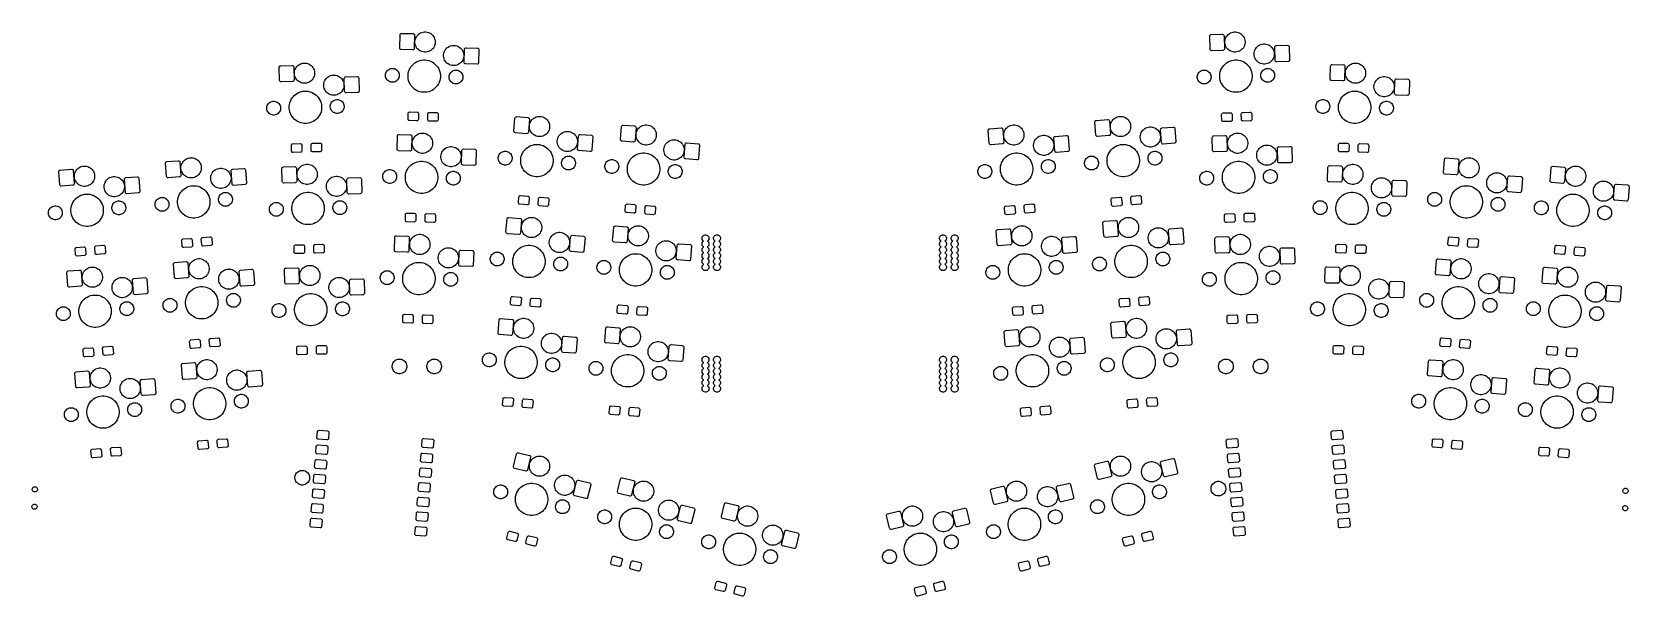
# Model space of a CAD drawing. Extents: x -173 to 103, y -39 to 59.
import ezdxf

# ---------------------------------------------------------------- set-up
doc = ezdxf.new("R2010")
doc.units = 0
doc.layers.add('BLACK', color=7, linetype='CONTINUOUS')

msp = doc.modelspace()

# ---------------------------------------------------------------- linework, layer by layer
at = {"layer": 'BLACK', "linetype": 'CONTINUOUS'}
for p, q in [((-109.402244, 55.8223), (-109.343176, 58.078048)), ((-109.343176, 58.078048), (-109.319776, 58.18146)), ((-109.319776, 58.18146), (-109.258583, 58.268046)), ((-109.258583, 58.268046), (-109.168913, 58.324624)), ((-109.168913, 58.324624), (-109.064416, 58.342579)), ((-109.064416, 58.342579), (-107.108565, 58.291364)), ((-107.108565, 58.291364), (-107.005153, 58.267964)), ((-107.005153, 58.267964), (-106.918567, 58.206771)), ((-106.918567, 58.206771), (-106.861989, 58.117101)), ((-106.844034, 58.012604), (-106.903102, 55.756856)), ((-106.861989, 58.117101), (-106.844034, 58.012604)), ((-106.339921, 57.990158), (-106.178056, 58.152023)), ((-106.178056, 58.152023), (-105.996449, 58.291375)), ((-105.996449, 58.291375), (-105.798206, 58.40583)), ((-105.798206, 58.40583), (-105.58672, 58.493431)), ((-105.58672, 58.493431), (-105.365609, 58.552677)), ((-105.365609, 58.552677), (-105.138656, 58.582556)), ((-105.138656, 58.582556), (-104.909746, 58.582556)), ((-104.909746, 58.582556), (-104.682793, 58.552677)), ((-104.682793, 58.552677), (-104.461682, 58.493431)), ((-104.461682, 58.493431), (-104.250196, 58.40583)), ((-104.250196, 58.40583), (-104.051953, 58.291375)), ((-104.051953, 58.291375), (-103.870346, 58.152023)), ((-103.870346, 58.152023), (-103.708481, 57.990158)), ((30.664113, 57.954804), (30.720691, 58.044474)), ((30.720691, 58.044474), (30.807277, 58.105667)), ((30.807277, 58.105667), (30.910691, 58.129066)), ((30.910691, 58.129066), (32.866541, 58.180283)), ((32.866541, 58.180283), (32.971037, 58.162327)), ((32.971037, 58.162327), (33.060707, 58.105749)), ((33.060707, 58.105749), (33.1219, 58.019163)), ((33.1219, 58.019163), (33.145299, 57.91575)), ((33.708481, 57.990158), (33.870346, 58.152023)), ((33.870346, 58.152023), (34.051953, 58.291375)), ((34.051953, 58.291375), (34.250196, 58.40583)), ((34.250196, 58.40583), (34.461682, 58.493431)), ((34.461682, 58.493431), (34.682793, 58.552677)), ((34.682793, 58.552677), (34.909746, 58.582556)), ((34.909746, 58.582556), (35.138656, 58.582556)), ((35.138656, 58.582556), (35.365609, 58.552677)), ((35.365609, 58.552677), (35.58672, 58.493431)), ((35.58672, 58.493431), (35.798206, 58.40583)), ((35.798206, 58.40583), (35.996449, 58.291375)), ((35.996449, 58.291375), (36.178056, 58.152023)), ((36.178056, 58.152023), (36.339921, 57.990158)), ((-109.384289, 55.717803), (-109.402244, 55.8223)), ((-109.327711, 55.628133), (-109.384289, 55.717803)), ((-109.241125, 55.56694), (-109.327711, 55.628133)), ((-109.137713, 55.54354), (-109.241125, 55.56694)), ((-107.181862, 55.492325), (-109.137713, 55.54354)), ((-107.077365, 55.51028), (-107.181862, 55.492325)), ((-106.987695, 55.566858), (-107.077365, 55.51028)), ((-106.926502, 55.653444), (-106.987695, 55.566858)), ((-106.903102, 55.756856), (-106.926502, 55.653444)), ((-106.770454, 56.950758), (-106.740575, 57.177711)), ((-106.770454, 56.721848), (-106.770454, 56.950758)), ((-106.740575, 56.494895), (-106.770454, 56.721848)), ((-106.740575, 57.177711), (-106.681329, 57.398822)), ((-106.681329, 56.273784), (-106.740575, 56.494895)), ((-106.681329, 57.398822), (-106.593728, 57.610308)), ((-106.593728, 56.062298), (-106.681329, 56.273784)), ((-106.593728, 57.610308), (-106.479273, 57.808551)), ((-106.479273, 55.864055), (-106.593728, 56.062298)), ((-106.479273, 57.808551), (-106.339921, 57.990158)), ((-106.339921, 55.682448), (-106.479273, 55.864055)), ((-106.178056, 55.520583), (-106.339921, 55.682448)), ((-105.996449, 55.381231), (-106.178056, 55.520583)), ((-105.798206, 55.266776), (-105.996449, 55.381231)), ((-105.58672, 55.179175), (-105.798206, 55.266776)), ((-104.250196, 55.266776), (-104.461682, 55.179175)), ((-104.051953, 55.381231), (-104.250196, 55.266776)), ((-103.870346, 55.520583), (-104.051953, 55.381231)), ((-103.708481, 55.682448), (-103.870346, 55.520583)), ((-103.708481, 57.990158), (-103.569129, 57.808551)), ((-103.569129, 55.864055), (-103.708481, 55.682448)), ((-103.569129, 57.808551), (-103.454674, 57.610308)), ((-103.454674, 56.062298), (-103.569129, 55.864055)), ((-103.454674, 57.610308), (-103.367073, 57.398822)), ((-103.367073, 56.273784), (-103.454674, 56.062298)), ((-103.367073, 57.398822), (-103.307827, 57.177711)), ((-103.307827, 56.494895), (-103.367073, 56.273784)), ((-103.307827, 57.177711), (-103.277948, 56.950758)), ((-103.277948, 56.721848), (-103.307827, 56.494895)), ((-103.277948, 56.950758), (-103.277948, 56.721848)), ((-101.740632, 55.068691), (-101.653031, 55.280177)), ((-101.653031, 55.280177), (-101.538576, 55.47842)), ((-101.538576, 55.47842), (-101.399224, 55.660027)), ((-101.399224, 55.660027), (-101.237359, 55.821892)), ((-101.237359, 55.821892), (-101.055752, 55.961244)), ((-101.055752, 55.961244), (-100.857509, 56.075699)), ((-100.857509, 56.075699), (-100.646023, 56.1633)), ((-100.646023, 56.1633), (-100.424912, 56.222546)), ((-100.424912, 56.222546), (-100.197959, 56.252425)), ((-100.197959, 56.252425), (-99.969049, 56.252425)), ((-99.969049, 56.252425), (-99.742096, 56.222546)), ((-99.742096, 56.222546), (-99.520985, 56.1633)), ((-99.520985, 56.1633), (-99.309499, 56.075699)), ((-99.309499, 56.075699), (-99.111256, 55.961244)), ((-99.111256, 55.961244), (-98.929649, 55.821892)), ((-98.929649, 55.821892), (-98.767784, 55.660027)), ((-98.767784, 55.660027), (-98.628432, 55.47842)), ((-98.628432, 55.47842), (-98.513977, 55.280177)), ((-98.513977, 55.280177), (-98.426376, 55.068691)), ((-98.263671, 53.329872), (-98.204603, 55.58562)), ((-98.204603, 55.58562), (-98.181203, 55.689032)), ((-98.181203, 55.689032), (-98.12001, 55.775618)), ((-98.12001, 55.775618), (-98.03034, 55.832196)), ((-98.03034, 55.832196), (-97.925843, 55.850151)), ((-97.925843, 55.850151), (-95.969992, 55.798936)), ((-95.969992, 55.798936), (-95.86658, 55.775536)), ((-95.86658, 55.775536), (-95.779994, 55.714343)), ((-95.779994, 55.714343), (-95.723416, 55.624673)), ((-95.705461, 55.520176), (-95.764529, 53.264428)), ((-95.723416, 55.624673), (-95.705461, 55.520176)), ((30.646157, 57.850308), (30.664113, 57.954804)), ((30.705227, 55.59456), (30.646157, 57.850308)), ((30.728626, 55.491147), (30.705227, 55.59456)), ((30.789819, 55.404561), (30.728626, 55.491147)), ((30.879489, 55.347983), (30.789819, 55.404561)), ((30.983985, 55.330027), (30.879489, 55.347983)), ((32.939835, 55.381244), (30.983985, 55.330027)), ((33.043249, 55.404643), (32.939835, 55.381244)), ((33.129835, 55.465836), (33.043249, 55.404643)), ((33.186413, 55.555506), (33.129835, 55.465836)), ((33.145299, 57.91575), (33.204369, 55.660002)), ((33.204369, 55.660002), (33.186413, 55.555506)), ((33.277948, 56.950758), (33.307827, 57.177711)), ((33.277948, 56.721848), (33.277948, 56.950758)), ((33.307827, 56.494895), (33.277948, 56.721848)), ((33.307827, 57.177711), (33.367073, 57.398822)), ((33.367073, 56.273784), (33.307827, 56.494895)), ((33.367073, 57.398822), (33.454674, 57.610308)), ((33.454674, 56.062298), (33.367073, 56.273784)), ((33.454674, 57.610308), (33.569129, 57.808551)), ((33.569129, 55.864055), (33.454674, 56.062298)), ((33.569129, 57.808551), (33.708481, 57.990158)), ((33.708481, 55.682448), (33.569129, 55.864055)), ((33.870346, 55.520583), (33.708481, 55.682448)), ((34.051953, 55.381231), (33.870346, 55.520583)), ((34.250196, 55.266776), (34.051953, 55.381231)), ((34.461682, 55.179175), (34.250196, 55.266776)), ((35.798206, 55.266776), (35.58672, 55.179175)), ((35.996449, 55.381231), (35.798206, 55.266776)), ((36.178056, 55.520583), (35.996449, 55.381231)), ((36.339921, 55.682448), (36.178056, 55.520583)), ((36.339921, 57.990158), (36.479273, 57.808551)), ((36.479273, 55.864055), (36.339921, 55.682448)), ((36.479273, 57.808551), (36.593728, 57.610308)), ((36.593728, 56.062298), (36.479273, 55.864055)), ((36.593728, 57.610308), (36.681329, 57.398822)), ((36.681329, 56.273784), (36.593728, 56.062298)), ((36.681329, 57.398822), (36.740575, 57.177711)), ((36.740575, 56.494895), (36.681329, 56.273784)), ((36.740575, 57.177711), (36.770454, 56.950758)), ((36.770454, 56.721848), (36.740575, 56.494895)), ((36.770454, 56.950758), (36.770454, 56.721848)), ((38.363703, 55.10935), (38.422949, 55.330461)), ((38.422949, 55.330461), (38.51055, 55.541947)), ((38.51055, 55.541947), (38.625005, 55.74019)), ((38.625005, 55.74019), (38.764357, 55.921797)), ((38.764357, 55.921797), (38.926222, 56.083662)), ((38.926222, 56.083662), (39.107829, 56.223014)), ((39.107829, 56.223014), (39.306072, 56.337469)), ((39.306072, 56.337469), (39.517558, 56.42507)), ((39.517558, 56.42507), (39.738669, 56.484316)), ((39.738669, 56.484316), (39.965622, 56.514195)), ((39.965622, 56.514195), (40.194532, 56.514195)), ((40.194532, 56.514195), (40.421485, 56.484316)), ((40.421485, 56.484316), (40.642596, 56.42507)), ((40.642596, 56.42507), (40.854082, 56.337469)), ((40.854082, 56.337469), (41.052325, 56.223014)), ((41.052325, 56.223014), (41.233932, 56.083662)), ((41.233932, 56.083662), (41.395797, 55.921797)), ((41.395797, 55.921797), (41.535149, 55.74019)), ((41.535149, 55.74019), (41.649604, 55.541947)), ((41.649604, 55.541947), (41.737205, 55.330461)), ((41.737205, 55.330461), (41.796451, 55.10935)), ((41.899909, 55.944243), (41.917865, 56.048739)), ((41.958979, 53.688495), (41.899909, 55.944243)), ((41.917865, 56.048739), (41.974443, 56.138409)), ((41.974443, 56.138409), (42.061029, 56.199602)), ((42.061029, 56.199602), (42.164443, 56.223001)), ((42.164443, 56.223001), (44.120293, 56.274218)), ((44.120293, 56.274218), (44.224789, 56.256262)), ((44.224789, 56.256262), (44.314459, 56.199684)), ((44.314459, 56.199684), (44.375652, 56.113098)), ((44.375652, 56.113098), (44.399051, 56.009685)), ((44.399051, 56.009685), (44.458121, 53.753937)), ((-130.244129, 52.469234), (-130.226173, 52.57373)), ((-130.226173, 52.57373), (-130.169595, 52.6634)), ((-130.169595, 52.6634), (-130.083009, 52.724593)), ((-130.083009, 52.724593), (-129.979595, 52.747992)), ((-129.979595, 52.747992), (-128.023745, 52.799209)), ((-128.023745, 52.799209), (-127.919249, 52.781253)), ((-127.919249, 52.781253), (-127.829579, 52.724675)), ((-127.829579, 52.724675), (-127.768386, 52.638089)), ((-127.768386, 52.638089), (-127.744987, 52.534676)), ((-127.744987, 52.534676), (-127.685917, 50.278928)), ((-127.321157, 52.427477), (-127.181805, 52.609084)), ((-127.181805, 52.609084), (-127.01994, 52.770949)), ((-127.01994, 52.770949), (-126.838333, 52.910301)), ((-126.838333, 52.910301), (-126.64009, 53.024756)), ((-126.64009, 53.024756), (-126.428604, 53.112357)), ((-126.428604, 53.112357), (-126.207493, 53.171603)), ((-126.207493, 53.171603), (-125.98054, 53.201482)), ((-125.98054, 53.201482), (-125.75163, 53.201482)), ((-125.75163, 53.201482), (-125.524677, 53.171603)), ((-125.524677, 53.171603), (-125.303566, 53.112357)), ((-125.303566, 53.112357), (-125.09208, 53.024756)), ((-125.09208, 53.024756), (-124.893837, 52.910301)), ((-124.893837, 52.910301), (-124.71223, 52.770949)), ((-124.71223, 52.770949), (-124.550365, 52.609084)), ((-124.550365, 52.609084), (-124.411013, 52.427477)), ((-107.629271, 52.292738), (-107.462215, 52.558605)), ((-107.462215, 52.558605), (-107.266443, 52.804095)), ((-107.266443, 52.804095), (-107.044415, 53.026123)), ((-107.044415, 53.026123), (-106.798925, 53.221895)), ((-106.798925, 53.221895), (-106.533058, 53.388951)), ((-106.533058, 53.388951), (-106.250159, 53.525188)), ((-106.250159, 53.525188), (-105.953784, 53.628894)), ((-105.953784, 53.628894), (-105.647662, 53.698764)), ((-105.647662, 53.698764), (-105.335642, 53.73392)), ((-105.365609, 55.119929), (-105.58672, 55.179175)), ((-105.138656, 55.09005), (-105.365609, 55.119929)), ((-105.335642, 53.73392), (-105.021648, 53.73392)), ((-104.909746, 55.09005), (-105.138656, 55.09005)), ((-105.021648, 53.73392), (-104.709628, 53.698764)), ((-104.682793, 55.119929), (-104.909746, 55.09005)), ((-104.709628, 53.698764), (-104.403506, 53.628894)), ((-104.461682, 55.179175), (-104.682793, 55.119929)), ((-104.403506, 53.628894), (-104.107131, 53.525188)), ((-104.107131, 53.525188), (-103.824232, 53.388951)), ((-103.824232, 53.388951), (-103.558365, 53.221895)), ((-103.558365, 53.221895), (-103.312875, 53.026123)), ((-103.312875, 53.026123), (-103.090847, 52.804095)), ((-103.090847, 52.804095), (-102.895075, 52.558605)), ((-102.895075, 52.558605), (-102.728019, 52.292738)), ((-101.829757, 54.620627), (-101.799878, 54.84758)), ((-101.829757, 54.391717), (-101.829757, 54.620627)), ((-101.799878, 54.164764), (-101.829757, 54.391717)), ((-101.799878, 54.84758), (-101.740632, 55.068691)), ((-101.740632, 53.943653), (-101.799878, 54.164764)), ((-101.653031, 53.732167), (-101.740632, 53.943653)), ((-101.538576, 53.533924), (-101.653031, 53.732167)), ((-101.399224, 53.352317), (-101.538576, 53.533924)), ((-101.237359, 53.190452), (-101.399224, 53.352317)), ((-101.055752, 53.0511), (-101.237359, 53.190452)), ((-100.857509, 52.936645), (-101.055752, 53.0511)), ((-100.646023, 52.849044), (-100.857509, 52.936645)), ((-100.424912, 52.789798), (-100.646023, 52.849044)), ((-100.197959, 52.759919), (-100.424912, 52.789798)), ((-99.969049, 52.759919), (-100.197959, 52.759919)), ((-99.742096, 52.789798), (-99.969049, 52.759919)), ((-99.520985, 52.849044), (-99.742096, 52.789798)), ((-99.309499, 52.936645), (-99.520985, 52.849044)), ((-99.111256, 53.0511), (-99.309499, 52.936645)), ((-98.929649, 53.190452), (-99.111256, 53.0511)), ((-98.767784, 53.352317), (-98.929649, 53.190452)), ((-98.628432, 53.533924), (-98.767784, 53.352317)), ((-98.513977, 53.732167), (-98.628432, 53.533924)), ((-98.426376, 53.943653), (-98.513977, 53.732167)), ((-98.426376, 55.068691), (-98.36713, 54.84758)), ((-98.36713, 54.164764), (-98.426376, 53.943653)), ((-98.36713, 54.84758), (-98.337251, 54.620627)), ((-98.337251, 54.391717), (-98.36713, 54.164764)), ((-98.337251, 54.620627), (-98.337251, 54.391717)), ((-98.245716, 53.225375), (-98.263671, 53.329872)), ((-98.189138, 53.135705), (-98.245716, 53.225375)), ((-98.102552, 53.074512), (-98.189138, 53.135705)), ((-97.99914, 53.051112), (-98.102552, 53.074512)), ((-96.043289, 52.999897), (-97.99914, 53.051112)), ((-95.938792, 53.017852), (-96.043289, 52.999897)), ((-95.849122, 53.07443), (-95.938792, 53.017852)), ((-95.787929, 53.161016), (-95.849122, 53.07443)), ((-95.764529, 53.264428), (-95.787929, 53.161016)), ((32.728019, 52.292738), (32.895075, 52.558605)), ((32.895075, 52.558605), (33.090847, 52.804095)), ((33.090847, 52.804095), (33.312875, 53.026123)), ((33.312875, 53.026123), (33.558365, 53.221895)), ((33.558365, 53.221895), (33.824232, 53.388951)), ((33.824232, 53.388951), (34.107131, 53.525188)), ((34.107131, 53.525188), (34.403506, 53.628894)), ((34.403506, 53.628894), (34.709628, 53.698764)), ((34.682793, 55.119929), (34.461682, 55.179175)), ((34.909746, 55.09005), (34.682793, 55.119929)), ((34.709628, 53.698764), (35.021648, 53.73392)), ((35.138656, 55.09005), (34.909746, 55.09005)), ((35.021648, 53.73392), (35.335642, 53.73392)), ((35.365609, 55.119929), (35.138656, 55.09005)), ((35.335642, 53.73392), (35.647662, 53.698764)), ((35.58672, 55.179175), (35.365609, 55.119929)), ((35.647662, 53.698764), (35.953784, 53.628894)), ((35.953784, 53.628894), (36.250159, 53.525188)), ((36.250159, 53.525188), (36.533058, 53.388951)), ((36.533058, 53.388951), (36.798925, 53.221895)), ((36.798925, 53.221895), (37.044415, 53.026123)), ((37.044415, 53.026123), (37.266443, 52.804095)), ((37.266443, 52.804095), (37.462215, 52.558605)), ((37.462215, 52.558605), (37.629271, 52.292738)), ((38.333824, 54.882397), (38.363703, 55.10935)), ((38.333824, 54.653487), (38.333824, 54.882397)), ((38.363703, 54.426534), (38.333824, 54.653487)), ((38.422949, 54.205423), (38.363703, 54.426534)), ((38.51055, 53.993937), (38.422949, 54.205423)), ((38.625005, 53.795694), (38.51055, 53.993937)), ((38.764357, 53.614087), (38.625005, 53.795694)), ((38.926222, 53.452222), (38.764357, 53.614087)), ((39.107829, 53.31287), (38.926222, 53.452222)), ((39.306072, 53.198415), (39.107829, 53.31287)), ((39.517558, 53.110814), (39.306072, 53.198415)), ((39.738669, 53.051568), (39.517558, 53.110814)), ((39.965622, 53.021689), (39.738669, 53.051568)), ((40.194532, 53.021689), (39.965622, 53.021689)), ((40.421485, 53.051568), (40.194532, 53.021689)), ((40.642596, 53.110814), (40.421485, 53.051568)), ((40.854082, 53.198415), (40.642596, 53.110814)), ((41.052325, 53.31287), (40.854082, 53.198415)), ((41.233932, 53.452222), (41.052325, 53.31287)), ((41.395797, 53.614087), (41.233932, 53.452222)), ((41.535149, 53.795694), (41.395797, 53.614087)), ((41.649604, 53.993937), (41.535149, 53.795694)), ((41.737205, 54.205423), (41.649604, 53.993937)), ((41.796451, 54.426534), (41.737205, 54.205423)), ((41.796451, 55.10935), (41.82633, 54.882397)), ((41.82633, 54.653487), (41.796451, 54.426534)), ((41.82633, 54.882397), (41.82633, 54.653487)), ((41.982378, 53.585082), (41.958979, 53.688495)), ((42.043571, 53.498496), (41.982378, 53.585082)), ((42.133241, 53.441918), (42.043571, 53.498496)), ((42.237737, 53.423962), (42.133241, 53.441918)), ((44.193587, 53.475179), (42.237737, 53.423962)), ((44.297001, 53.498578), (44.193587, 53.475179)), ((44.383587, 53.559771), (44.297001, 53.498578)), ((44.440165, 53.649441), (44.383587, 53.559771)), ((44.458121, 53.753937), (44.440165, 53.649441)), ((51.488042, 50.441226), (51.54711, 52.696974)), ((51.54711, 52.696974), (51.57051, 52.800386)), ((51.57051, 52.800386), (51.631703, 52.886972)), ((51.631703, 52.886972), (51.721373, 52.94355)), ((51.721373, 52.94355), (51.82587, 52.961505)), ((51.82587, 52.961505), (53.781721, 52.91029)), ((53.781721, 52.91029), (53.885133, 52.88689)), ((53.885133, 52.88689), (53.971719, 52.825697)), ((53.971719, 52.825697), (54.028297, 52.736027)), ((54.046252, 52.63153), (53.987184, 50.375782)), ((54.028297, 52.736027), (54.046252, 52.63153)), ((54.411013, 52.427477), (54.550365, 52.609084)), ((54.550365, 52.609084), (54.71223, 52.770949)), ((54.71223, 52.770949), (54.893837, 52.910301)), ((54.893837, 52.910301), (55.09208, 53.024756)), ((55.09208, 53.024756), (55.303566, 53.112357)), ((55.303566, 53.112357), (55.524677, 53.171603)), ((55.524677, 53.171603), (55.75163, 53.201482)), ((55.75163, 53.201482), (55.98054, 53.201482)), ((55.98054, 53.201482), (56.207493, 53.171603)), ((56.207493, 53.171603), (56.428604, 53.112357)), ((56.428604, 53.112357), (56.64009, 53.024756)), ((56.64009, 53.024756), (56.838333, 52.910301)), ((56.838333, 52.910301), (57.01994, 52.770949)), ((57.01994, 52.770949), (57.181805, 52.609084)), ((57.181805, 52.609084), (57.321157, 52.427477)), ((-130.185059, 50.213486), (-130.244129, 52.469234)), ((-130.16166, 50.110073), (-130.185059, 50.213486)), ((-130.100467, 50.023487), (-130.16166, 50.110073)), ((-130.010797, 49.966909), (-130.100467, 50.023487)), ((-129.906301, 49.948953), (-130.010797, 49.966909)), ((-127.950451, 50.00017), (-129.906301, 49.948953)), ((-127.847037, 50.023569), (-127.950451, 50.00017)), ((-127.760451, 50.084762), (-127.847037, 50.023569)), ((-127.703873, 50.174432), (-127.760451, 50.084762)), ((-127.685917, 50.278928), (-127.703873, 50.174432)), ((-127.612338, 51.569684), (-127.582459, 51.796637)), ((-127.612338, 51.340774), (-127.612338, 51.569684)), ((-127.582459, 51.113821), (-127.612338, 51.340774)), ((-127.582459, 51.796637), (-127.523213, 52.017748)), ((-127.523213, 50.89271), (-127.582459, 51.113821)), ((-127.523213, 52.017748), (-127.435612, 52.229234)), ((-127.435612, 50.681224), (-127.523213, 50.89271)), ((-127.435612, 52.229234), (-127.321157, 52.427477)), ((-127.321157, 50.482981), (-127.435612, 50.681224)), ((-127.181805, 50.301374), (-127.321157, 50.482981)), ((-127.01994, 50.139509), (-127.181805, 50.301374)), ((-126.838333, 50.000157), (-127.01994, 50.139509)), ((-126.64009, 49.885702), (-126.838333, 50.000157)), ((-126.428604, 49.798101), (-126.64009, 49.885702)), ((-126.207493, 49.738855), (-126.428604, 49.798101)), ((-125.98054, 49.708976), (-126.207493, 49.738855)), ((-125.524677, 49.738855), (-125.75163, 49.708976)), ((-125.303566, 49.798101), (-125.524677, 49.738855)), ((-125.09208, 49.885702), (-125.303566, 49.798101)), ((-124.893837, 50.000157), (-125.09208, 49.885702)), ((-124.71223, 50.139509), (-124.893837, 50.000157)), ((-124.550365, 50.301374), (-124.71223, 50.139509)), ((-124.411013, 50.482981), (-124.550365, 50.301374)), ((-124.411013, 52.427477), (-124.296558, 52.229234)), ((-124.296558, 50.681224), (-124.411013, 50.482981)), ((-124.296558, 52.229234), (-124.208957, 52.017748)), ((-124.208957, 50.89271), (-124.296558, 50.681224)), ((-124.208957, 52.017748), (-124.149711, 51.796637)), ((-124.149711, 51.113821), (-124.208957, 50.89271)), ((-124.149711, 51.796637), (-124.119832, 51.569684)), ((-124.119832, 51.340774), (-124.149711, 51.113821)), ((-124.119832, 51.569684), (-124.119832, 51.340774)), ((-122.556462, 49.501323), (-122.526583, 49.728276)), ((-122.526583, 49.728276), (-122.467337, 49.949387)), ((-122.467337, 49.949387), (-122.379736, 50.160873)), ((-122.379736, 50.160873), (-122.265281, 50.359116)), ((-122.265281, 50.359116), (-122.125929, 50.540723)), ((-122.125929, 50.540723), (-121.964064, 50.702588)), ((-121.964064, 50.702588), (-121.782457, 50.84194)), ((-121.782457, 50.84194), (-121.584214, 50.956395)), ((-121.584214, 50.956395), (-121.372728, 51.043996)), ((-121.372728, 51.043996), (-121.151617, 51.103242)), ((-121.151617, 51.103242), (-120.924664, 51.133121)), ((-120.924664, 51.133121), (-120.695754, 51.133121)), ((-120.695754, 51.133121), (-120.468801, 51.103242)), ((-120.468801, 51.103242), (-120.24769, 51.043996)), ((-120.24769, 51.043996), (-120.036204, 50.956395)), ((-120.036204, 50.956395), (-119.837961, 50.84194)), ((-119.837961, 50.84194), (-119.656354, 50.702588)), ((-119.656354, 50.702588), (-119.494489, 50.540723)), ((-119.494489, 50.540723), (-119.355137, 50.359116)), ((-119.355137, 50.359116), (-119.240682, 50.160873)), ((-119.240682, 50.160873), (-119.153081, 49.949387)), ((-119.153081, 49.949387), (-119.093835, 49.728276)), ((-119.093835, 49.728276), (-119.063956, 49.501323)), ((-118.990377, 50.563169), (-118.972421, 50.667665)), ((-118.931307, 48.307421), (-118.990377, 50.563169)), ((-118.972421, 50.667665), (-118.915843, 50.757335)), ((-118.915843, 50.757335), (-118.829257, 50.818528)), ((-118.829257, 50.818528), (-118.725843, 50.841927)), ((-118.725843, 50.841927), (-116.769993, 50.893144)), ((-116.769993, 50.893144), (-116.665497, 50.875188)), ((-116.665497, 50.875188), (-116.575827, 50.81861)), ((-116.575827, 50.81861), (-116.514634, 50.732024)), ((-116.514634, 50.732024), (-116.491235, 50.628611)), ((-116.491235, 50.628611), (-116.432165, 48.372863)), ((-111.873061, 51.176449), (-111.843604, 51.362432)), ((-111.873061, 50.988147), (-111.873061, 51.176449)), ((-111.843604, 50.802164), (-111.873061, 50.988147)), ((-111.843604, 51.362432), (-111.785415, 51.541518)), ((-111.785415, 50.623078), (-111.843604, 50.802164)), ((-111.785415, 51.541518), (-111.699928, 51.709296)), ((-111.699928, 50.4553), (-111.785415, 50.623078)), ((-111.699928, 51.709296), (-111.589247, 51.861636)), ((-111.589247, 50.30296), (-111.699928, 50.4553)), ((-111.589247, 51.861636), (-111.456098, 51.994785)), ((-111.456098, 50.169811), (-111.589247, 50.30296)), ((-111.456098, 51.994785), (-111.303758, 52.105466)), ((-111.303758, 50.05913), (-111.456098, 50.169811)), ((-111.303758, 52.105466), (-111.13598, 52.190953)), ((-111.13598, 49.973643), (-111.303758, 50.05913)), ((-111.13598, 52.190953), (-110.956894, 52.249142)), ((-110.956894, 49.915454), (-111.13598, 49.973643)), ((-110.956894, 52.249142), (-110.770911, 52.278599)), ((-110.770911, 49.885997), (-110.956894, 49.915454)), ((-110.770911, 52.278599), (-110.582609, 52.278599)), ((-110.582609, 49.885997), (-110.770911, 49.885997)), ((-110.582609, 52.278599), (-110.396626, 52.249142)), ((-110.396626, 49.915454), (-110.582609, 49.885997)), ((-110.396626, 52.249142), (-110.21754, 52.190953)), ((-110.21754, 49.973643), (-110.396626, 49.915454)), ((-110.21754, 52.190953), (-110.049762, 52.105466)), ((-110.049762, 50.05913), (-110.21754, 49.973643)), ((-110.049762, 52.105466), (-109.897422, 51.994785)), ((-109.897422, 50.169811), (-110.049762, 50.05913)), ((-109.897422, 51.994785), (-109.764273, 51.861636)), ((-109.764273, 50.30296), (-109.897422, 50.169811)), ((-109.764273, 51.861636), (-109.653592, 51.709296)), ((-109.653592, 50.4553), (-109.764273, 50.30296)), ((-109.653592, 51.709296), (-109.568105, 51.541518)), ((-109.568105, 50.623078), (-109.653592, 50.4553)), ((-109.568105, 51.541518), (-109.509916, 51.362432)), ((-109.509916, 50.802164), (-109.568105, 50.623078)), ((-109.509916, 51.362432), (-109.480459, 51.176449)), ((-109.480459, 50.988147), (-109.509916, 50.802164)), ((-109.480459, 51.176449), (-109.480459, 50.988147)), ((-107.97424, 51.095322), (-107.939084, 51.407342)), ((-107.97424, 50.781328), (-107.97424, 51.095322)), ((-107.939084, 50.469308), (-107.97424, 50.781328)), ((-107.939084, 51.407342), (-107.869214, 51.713464)), ((-107.869214, 50.163186), (-107.939084, 50.469308)), ((-107.869214, 51.713464), (-107.765508, 52.009839)), ((-107.765508, 49.866811), (-107.869214, 50.163186)), ((-107.765508, 52.009839), (-107.629271, 52.292738)), ((-107.629271, 49.583912), (-107.765508, 49.866811)), ((-102.728019, 52.292738), (-102.591782, 52.009839)), ((-102.591782, 49.866811), (-102.728019, 49.583912)), ((-102.591782, 52.009839), (-102.488076, 51.713464)), ((-102.488076, 50.163186), (-102.591782, 49.866811)), ((-102.488076, 51.713464), (-102.418206, 51.407342)), ((-102.418206, 50.469308), (-102.488076, 50.163186)), ((-102.418206, 51.407342), (-102.38305, 51.095322)), ((-102.38305, 50.781328), (-102.418206, 50.469308)), ((-102.38305, 51.095322), (-102.38305, 50.781328)), ((-100.876831, 50.888503), (-100.847374, 51.074486)), ((-100.876831, 50.700201), (-100.876831, 50.888503)), ((-100.847374, 50.514218), (-100.876831, 50.700201)), ((-100.847374, 51.074486), (-100.789185, 51.253572)), ((-100.789185, 50.335132), (-100.847374, 50.514218)), ((-100.789185, 51.253572), (-100.703698, 51.42135)), ((-100.703698, 50.167354), (-100.789185, 50.335132)), ((-100.703698, 51.42135), (-100.593017, 51.57369)), ((-100.593017, 50.015014), (-100.703698, 50.167354)), ((-100.593017, 51.57369), (-100.459868, 51.706839)), ((-100.459868, 49.881865), (-100.593017, 50.015014)), ((-100.459868, 51.706839), (-100.307528, 51.81752)), ((-100.307528, 49.771184), (-100.459868, 49.881865)), ((-100.307528, 51.81752), (-100.13975, 51.903007)), ((-100.13975, 49.685697), (-100.307528, 49.771184)), ((-100.13975, 51.903007), (-99.960664, 51.961196)), ((-99.960664, 51.961196), (-99.774681, 51.990653)), ((-99.774681, 51.990653), (-99.586379, 51.990653)), ((-99.586379, 51.990653), (-99.400396, 51.961196)), ((-99.400396, 51.961196), (-99.22131, 51.903007)), ((-99.22131, 51.903007), (-99.053532, 51.81752)), ((-99.053532, 49.771184), (-99.22131, 49.685697)), ((-99.053532, 51.81752), (-98.901192, 51.706839)), ((-98.901192, 49.881865), (-99.053532, 49.771184)), ((-98.901192, 51.706839), (-98.768043, 51.57369)), ((-98.768043, 50.015014), (-98.901192, 49.881865)), ((-98.768043, 51.57369), (-98.657362, 51.42135)), ((-98.657362, 50.167354), (-98.768043, 50.015014)), ((-98.657362, 51.42135), (-98.571875, 51.253572)), ((-98.571875, 50.335132), (-98.657362, 50.167354)), ((-98.571875, 51.253572), (-98.513686, 51.074486)), ((-98.513686, 50.514218), (-98.571875, 50.335132)), ((-98.513686, 51.074486), (-98.484229, 50.888503)), ((-98.484229, 50.700201), (-98.513686, 50.514218)), ((-98.484229, 50.888503), (-98.484229, 50.700201)), ((28.484229, 50.888503), (28.513686, 51.074486)), ((28.484229, 50.700201), (28.484229, 50.888503)), ((28.513686, 50.514218), (28.484229, 50.700201)), ((28.513686, 51.074486), (28.571875, 51.253572)), ((28.571875, 50.335132), (28.513686, 50.514218)), ((28.571875, 51.253572), (28.657362, 51.42135)), ((28.657362, 50.167354), (28.571875, 50.335132)), ((28.657362, 51.42135), (28.768043, 51.57369)), ((28.768043, 50.015014), (28.657362, 50.167354)), ((28.768043, 51.57369), (28.901192, 51.706839)), ((28.901192, 49.881865), (28.768043, 50.015014)), ((28.901192, 51.706839), (29.053532, 51.81752)), ((29.053532, 49.771184), (28.901192, 49.881865)), ((29.053532, 51.81752), (29.22131, 51.903007)), ((29.22131, 49.685697), (29.053532, 49.771184)), ((29.22131, 51.903007), (29.400396, 51.961196)), ((29.400396, 51.961196), (29.586379, 51.990653)), ((29.586379, 51.990653), (29.774681, 51.990653)), ((29.774681, 51.990653), (29.960664, 51.961196)), ((29.960664, 51.961196), (30.13975, 51.903007)), ((30.13975, 51.903007), (30.307528, 51.81752)), ((30.307528, 49.771184), (30.13975, 49.685697)), ((30.307528, 51.81752), (30.459868, 51.706839)), ((30.459868, 49.881865), (30.307528, 49.771184)), ((30.459868, 51.706839), (30.593017, 51.57369)), ((30.593017, 50.015014), (30.459868, 49.881865)), ((30.593017, 51.57369), (30.703698, 51.42135)), ((30.703698, 50.167354), (30.593017, 50.015014)), ((30.703698, 51.42135), (30.789185, 51.253572)), ((30.789185, 50.335132), (30.703698, 50.167354)), ((30.789185, 51.253572), (30.847374, 51.074486)), ((30.847374, 50.514218), (30.789185, 50.335132)), ((30.847374, 51.074486), (30.876831, 50.888503)), ((30.876831, 50.700201), (30.847374, 50.514218)), ((30.876831, 50.888503), (30.876831, 50.700201)), ((32.38305, 51.095322), (32.418206, 51.407342)), ((32.38305, 50.781328), (32.38305, 51.095322)), ((32.418206, 50.469308), (32.38305, 50.781328)), ((32.418206, 51.407342), (32.488076, 51.713464)), ((32.488076, 50.163186), (32.418206, 50.469308)), ((32.488076, 51.713464), (32.591782, 52.009839)), ((32.591782, 49.866811), (32.488076, 50.163186)), ((32.591782, 52.009839), (32.728019, 52.292738)), ((32.728019, 49.583912), (32.591782, 49.866811)), ((37.629271, 52.292738), (37.765508, 52.009839)), ((37.765508, 49.866811), (37.629271, 49.583912)), ((37.765508, 52.009839), (37.869214, 51.713464)), ((37.869214, 50.163186), (37.765508, 49.866811)), ((37.869214, 51.713464), (37.939084, 51.407342)), ((37.939084, 50.469308), (37.869214, 50.163186)), ((37.939084, 51.407342), (37.97424, 51.095322)), ((37.97424, 50.781328), (37.939084, 50.469308)), ((37.97424, 51.095322), (37.97424, 50.781328)), ((39.480459, 51.176449), (39.509916, 51.362432)), ((39.480459, 50.988147), (39.480459, 51.176449)), ((39.509916, 50.802164), (39.480459, 50.988147)), ((39.509916, 51.362432), (39.568105, 51.541518)), ((39.568105, 50.623078), (39.509916, 50.802164)), ((39.568105, 51.541518), (39.653592, 51.709296)), ((39.653592, 50.4553), (39.568105, 50.623078)), ((39.653592, 51.709296), (39.764273, 51.861636)), ((39.764273, 50.30296), (39.653592, 50.4553)), ((39.764273, 51.861636), (39.897422, 51.994785)), ((39.897422, 50.169811), (39.764273, 50.30296)), ((39.897422, 51.994785), (40.049762, 52.105466)), ((40.049762, 50.05913), (39.897422, 50.169811)), ((40.049762, 52.105466), (40.21754, 52.190953)), ((40.21754, 49.973643), (40.049762, 50.05913)), ((40.21754, 52.190953), (40.396626, 52.249142)), ((40.396626, 49.915454), (40.21754, 49.973643)), ((40.396626, 52.249142), (40.582609, 52.278599)), ((40.582609, 49.885997), (40.396626, 49.915454)), ((40.582609, 52.278599), (40.770911, 52.278599)), ((40.770911, 49.885997), (40.582609, 49.885997)), ((40.770911, 52.278599), (40.956894, 52.249142)), ((40.956894, 49.915454), (40.770911, 49.885997)), ((40.956894, 52.249142), (41.13598, 52.190953)), ((41.13598, 49.973643), (40.956894, 49.915454)), ((41.13598, 52.190953), (41.303758, 52.105466)), ((41.303758, 50.05913), (41.13598, 49.973643)), ((41.303758, 52.105466), (41.456098, 51.994785)), ((41.456098, 50.169811), (41.303758, 50.05913)), ((41.456098, 51.994785), (41.589247, 51.861636)), ((41.589247, 50.30296), (41.456098, 50.169811)), ((41.589247, 51.861636), (41.699928, 51.709296)), ((41.699928, 50.4553), (41.589247, 50.30296)), ((41.699928, 51.709296), (41.785415, 51.541518)), ((41.785415, 50.623078), (41.699928, 50.4553)), ((41.785415, 51.541518), (41.843604, 51.362432)), ((41.843604, 50.802164), (41.785415, 50.623078)), ((41.843604, 51.362432), (41.873061, 51.176449)), ((41.873061, 50.988147), (41.843604, 50.802164)), ((41.873061, 51.176449), (41.873061, 50.988147)), ((51.505997, 50.336729), (51.488042, 50.441226)), ((51.562575, 50.247059), (51.505997, 50.336729)), ((51.649161, 50.185866), (51.562575, 50.247059)), ((51.752573, 50.162466), (51.649161, 50.185866)), ((53.708424, 50.111251), (51.752573, 50.162466)), ((53.812921, 50.129206), (53.708424, 50.111251)), ((53.902591, 50.185784), (53.812921, 50.129206)), ((53.963784, 50.27237), (53.902591, 50.185784)), ((53.987184, 50.375782), (53.963784, 50.27237)), ((54.119832, 51.569684), (54.149711, 51.796637)), ((54.119832, 51.340774), (54.119832, 51.569684)), ((54.149711, 51.113821), (54.119832, 51.340774)), ((54.149711, 51.796637), (54.208957, 52.017748)), ((54.208957, 50.89271), (54.149711, 51.113821)), ((54.208957, 52.017748), (54.296558, 52.229234)), ((54.296558, 50.681224), (54.208957, 50.89271)), ((54.296558, 52.229234), (54.411013, 52.427477)), ((54.411013, 50.482981), (54.296558, 50.681224)), ((54.550365, 50.301374), (54.411013, 50.482981)), ((54.71223, 50.139509), (54.550365, 50.301374)), ((54.893837, 50.000157), (54.71223, 50.139509)), ((55.09208, 49.885702), (54.893837, 50.000157)), ((55.303566, 49.798101), (55.09208, 49.885702)), ((55.524677, 49.738855), (55.303566, 49.798101)), ((55.75163, 49.708976), (55.524677, 49.738855)), ((56.207493, 49.738855), (55.98054, 49.708976)), ((56.428604, 49.798101), (56.207493, 49.738855)), ((56.64009, 49.885702), (56.428604, 49.798101)), ((56.838333, 50.000157), (56.64009, 49.885702)), ((57.01994, 50.139509), (56.838333, 50.000157)), ((57.181805, 50.301374), (57.01994, 50.139509)), ((57.321157, 50.482981), (57.181805, 50.301374)), ((57.321157, 52.427477), (57.435612, 52.229234)), ((57.435612, 50.681224), (57.321157, 50.482981)), ((57.435612, 52.229234), (57.523213, 52.017748)), ((57.523213, 50.89271), (57.435612, 50.681224)), ((57.523213, 52.017748), (57.582459, 51.796637)), ((57.582459, 51.113821), (57.523213, 50.89271)), ((57.582459, 51.796637), (57.612338, 51.569684)), ((57.612338, 51.340774), (57.582459, 51.113821)), ((57.612338, 51.569684), (57.612338, 51.340774)), ((59.149654, 49.687617), (59.237255, 49.899103)), ((59.237255, 49.899103), (59.35171, 50.097346)), ((59.35171, 50.097346), (59.491062, 50.278953)), ((59.491062, 50.278953), (59.652927, 50.440818)), ((59.652927, 50.440818), (59.834534, 50.58017)), ((59.834534, 50.58017), (60.032777, 50.694625)), ((60.032777, 50.694625), (60.244263, 50.782226)), ((60.244263, 50.782226), (60.465374, 50.841472)), ((60.465374, 50.841472), (60.692327, 50.871351)), ((60.692327, 50.871351), (60.921237, 50.871351)), ((60.921237, 50.871351), (61.14819, 50.841472)), ((61.14819, 50.841472), (61.369301, 50.782226)), ((61.369301, 50.782226), (61.580787, 50.694625)), ((61.580787, 50.694625), (61.77903, 50.58017)), ((61.77903, 50.58017), (61.960637, 50.440818)), ((61.960637, 50.440818), (62.122502, 50.278953)), ((62.122502, 50.278953), (62.261854, 50.097346)), ((62.261854, 50.097346), (62.376309, 49.899103)), ((62.376309, 49.899103), (62.46391, 49.687617)), ((62.626615, 47.948798), (62.685683, 50.204546)), ((62.685683, 50.204546), (62.709083, 50.307958)), ((62.709083, 50.307958), (62.770276, 50.394544)), ((62.770276, 50.394544), (62.859946, 50.451122)), ((62.859946, 50.451122), (62.964443, 50.469077)), ((62.964443, 50.469077), (64.920294, 50.417862)), ((64.920294, 50.417862), (65.023706, 50.394462)), ((65.023706, 50.394462), (65.110292, 50.333269)), ((65.110292, 50.333269), (65.16687, 50.243599)), ((65.184825, 50.139102), (65.125757, 47.883354)), ((65.16687, 50.243599), (65.184825, 50.139102)), ((-128.162267, 46.911664), (-127.995211, 47.177531)), ((-127.995211, 47.177531), (-127.799439, 47.423021)), ((-127.799439, 47.423021), (-127.577411, 47.645049)), ((-127.577411, 47.645049), (-127.331921, 47.840821)), ((-127.331921, 47.840821), (-127.066054, 48.007877)), ((-127.066054, 48.007877), (-126.783155, 48.144114)), ((-126.783155, 48.144114), (-126.48678, 48.24782)), ((-126.48678, 48.24782), (-126.180658, 48.31769)), ((-126.180658, 48.31769), (-125.868638, 48.352846)), ((-125.75163, 49.708976), (-125.98054, 49.708976)), ((-125.868638, 48.352846), (-125.554644, 48.352846)), ((-125.554644, 48.352846), (-125.242624, 48.31769)), ((-125.242624, 48.31769), (-124.936502, 48.24782)), ((-124.936502, 48.24782), (-124.640127, 48.144114)), ((-124.640127, 48.144114), (-124.357228, 48.007877)), ((-124.357228, 48.007877), (-124.091361, 47.840821)), ((-124.091361, 47.840821), (-123.845871, 47.645049)), ((-123.845871, 47.645049), (-123.623843, 47.423021)), ((-123.623843, 47.423021), (-123.428071, 47.177531)), ((-123.428071, 47.177531), (-123.261015, 46.911664)), ((-122.556462, 49.272413), (-122.556462, 49.501323)), ((-122.526583, 49.04546), (-122.556462, 49.272413)), ((-122.467337, 48.824349), (-122.526583, 49.04546)), ((-122.379736, 48.612863), (-122.467337, 48.824349)), ((-122.265281, 48.41462), (-122.379736, 48.612863)), ((-122.125929, 48.233013), (-122.265281, 48.41462)), ((-121.964064, 48.071148), (-122.125929, 48.233013)), ((-121.782457, 47.931796), (-121.964064, 48.071148)), ((-121.584214, 47.817341), (-121.782457, 47.931796)), ((-121.372728, 47.72974), (-121.584214, 47.817341)), ((-121.151617, 47.670494), (-121.372728, 47.72974)), ((-120.924664, 47.640615), (-121.151617, 47.670494)), ((-120.695754, 47.640615), (-120.924664, 47.640615)), ((-120.468801, 47.670494), (-120.695754, 47.640615)), ((-120.24769, 47.72974), (-120.468801, 47.670494)), ((-120.036204, 47.817341), (-120.24769, 47.72974)), ((-119.837961, 47.931796), (-120.036204, 47.817341)), ((-119.656354, 48.071148), (-119.837961, 47.931796)), ((-119.494489, 48.233013), (-119.656354, 48.071148)), ((-119.355137, 48.41462), (-119.494489, 48.233013)), ((-119.240682, 48.612863), (-119.355137, 48.41462)), ((-119.153081, 48.824349), (-119.240682, 48.612863)), ((-119.093835, 49.04546), (-119.153081, 48.824349)), ((-119.063956, 49.272413), (-119.093835, 49.04546)), ((-119.063956, 49.501323), (-119.063956, 49.272413)), ((-118.907908, 48.204008), (-118.931307, 48.307421)), ((-118.846715, 48.117422), (-118.907908, 48.204008)), ((-118.757045, 48.060844), (-118.846715, 48.117422)), ((-118.652549, 48.042888), (-118.757045, 48.060844)), ((-116.696699, 48.094105), (-118.652549, 48.042888)), ((-116.593285, 48.117504), (-116.696699, 48.094105)), ((-116.506699, 48.178697), (-116.593285, 48.117504)), ((-116.450121, 48.268367), (-116.506699, 48.178697)), ((-116.432165, 48.372863), (-116.450121, 48.268367)), ((-107.462215, 49.318045), (-107.629271, 49.583912)), ((-107.266443, 49.072555), (-107.462215, 49.318045)), ((-107.044415, 48.850527), (-107.266443, 49.072555)), ((-106.798925, 48.654755), (-107.044415, 48.850527)), ((-106.533058, 48.487699), (-106.798925, 48.654755)), ((-106.250159, 48.351462), (-106.533058, 48.487699)), ((-105.953784, 48.247756), (-106.250159, 48.351462)), ((-105.647662, 48.177886), (-105.953784, 48.247756)), ((-105.335642, 48.14273), (-105.647662, 48.177886)), ((-105.021648, 48.14273), (-105.335642, 48.14273)), ((-104.709628, 48.177886), (-105.021648, 48.14273)), ((-104.403506, 48.247756), (-104.709628, 48.177886)), ((-104.107131, 48.351462), (-104.403506, 48.247756)), ((-103.824232, 48.487699), (-104.107131, 48.351462)), ((-103.558365, 48.654755), (-103.824232, 48.487699)), ((-103.312875, 48.850527), (-103.558365, 48.654755)), ((-103.090847, 49.072555), (-103.312875, 48.850527)), ((-102.895075, 49.318045), (-103.090847, 49.072555)), ((-102.728019, 49.583912), (-102.895075, 49.318045)), ((-99.960664, 49.627508), (-100.13975, 49.685697)), ((-99.774681, 49.598051), (-99.960664, 49.627508)), ((-99.586379, 49.598051), (-99.774681, 49.598051)), ((-99.400396, 49.627508), (-99.586379, 49.598051)), ((-99.22131, 49.685697), (-99.400396, 49.627508)), ((29.400396, 49.627508), (29.22131, 49.685697)), ((29.586379, 49.598051), (29.400396, 49.627508)), ((29.774681, 49.598051), (29.586379, 49.598051)), ((29.960664, 49.627508), (29.774681, 49.598051)), ((30.13975, 49.685697), (29.960664, 49.627508)), ((32.895075, 49.318045), (32.728019, 49.583912)), ((33.090847, 49.072555), (32.895075, 49.318045)), ((33.312875, 48.850527), (33.090847, 49.072555)), ((33.558365, 48.654755), (33.312875, 48.850527)), ((33.824232, 48.487699), (33.558365, 48.654755)), ((34.107131, 48.351462), (33.824232, 48.487699)), ((34.403506, 48.247756), (34.107131, 48.351462)), ((34.709628, 48.177886), (34.403506, 48.247756)), ((35.021648, 48.14273), (34.709628, 48.177886)), ((35.335642, 48.14273), (35.021648, 48.14273)), ((35.647662, 48.177886), (35.335642, 48.14273)), ((35.953784, 48.247756), (35.647662, 48.177886)), ((36.250159, 48.351462), (35.953784, 48.247756)), ((36.533058, 48.487699), (36.250159, 48.351462)), ((36.798925, 48.654755), (36.533058, 48.487699)), ((37.044415, 48.850527), (36.798925, 48.654755)), ((37.266443, 49.072555), (37.044415, 48.850527)), ((37.462215, 49.318045), (37.266443, 49.072555)), ((37.629271, 49.583912), (37.462215, 49.318045)), ((53.261015, 46.911664), (53.428071, 47.177531)), ((53.428071, 47.177531), (53.623843, 47.423021)), ((53.623843, 47.423021), (53.845871, 47.645049)), ((53.845871, 47.645049), (54.091361, 47.840821)), ((54.091361, 47.840821), (54.357228, 48.007877)), ((54.357228, 48.007877), (54.640127, 48.144114)), ((54.640127, 48.144114), (54.936502, 48.24782)), ((54.936502, 48.24782), (55.242624, 48.31769)), ((55.242624, 48.31769), (55.554644, 48.352846)), ((55.554644, 48.352846), (55.868638, 48.352846)), ((55.98054, 49.708976), (55.75163, 49.708976)), ((55.868638, 48.352846), (56.180658, 48.31769)), ((56.180658, 48.31769), (56.48678, 48.24782)), ((56.48678, 48.24782), (56.783155, 48.144114)), ((56.783155, 48.144114), (57.066054, 48.007877)), ((57.066054, 48.007877), (57.331921, 47.840821)), ((57.331921, 47.840821), (57.577411, 47.645049)), ((57.577411, 47.645049), (57.799439, 47.423021)), ((57.799439, 47.423021), (57.995211, 47.177531)), ((57.995211, 47.177531), (58.162267, 46.911664)), ((59.060529, 49.239553), (59.090408, 49.466506)), ((59.060529, 49.010643), (59.060529, 49.239553)), ((59.090408, 48.78369), (59.060529, 49.010643)), ((59.090408, 49.466506), (59.149654, 49.687617)), ((59.149654, 48.562579), (59.090408, 48.78369)), ((59.237255, 48.351093), (59.149654, 48.562579)), ((59.35171, 48.15285), (59.237255, 48.351093)), ((59.491062, 47.971243), (59.35171, 48.15285)), ((59.652927, 47.809378), (59.491062, 47.971243)), ((59.834534, 47.670026), (59.652927, 47.809378)), ((60.032777, 47.555571), (59.834534, 47.670026)), ((60.244263, 47.46797), (60.032777, 47.555571)), ((60.465374, 47.408724), (60.244263, 47.46797)), ((60.692327, 47.378845), (60.465374, 47.408724)), ((60.921237, 47.378845), (60.692327, 47.378845)), ((61.14819, 47.408724), (60.921237, 47.378845)), ((61.369301, 47.46797), (61.14819, 47.408724)), ((61.580787, 47.555571), (61.369301, 47.46797)), ((61.77903, 47.670026), (61.580787, 47.555571)), ((61.960637, 47.809378), (61.77903, 47.670026)), ((62.122502, 47.971243), (61.960637, 47.809378)), ((62.261854, 48.15285), (62.122502, 47.971243)), ((62.376309, 48.351093), (62.261854, 48.15285)), ((62.46391, 48.562579), (62.376309, 48.351093)), ((62.46391, 49.687617), (62.523156, 49.466506)), ((62.523156, 48.78369), (62.46391, 48.562579)), ((62.523156, 49.466506), (62.553035, 49.239553)), ((62.553035, 49.010643), (62.523156, 48.78369)), ((62.553035, 49.239553), (62.553035, 49.010643)), ((62.64457, 47.844301), (62.626615, 47.948798)), ((62.701148, 47.754631), (62.64457, 47.844301)), ((62.787734, 47.693438), (62.701148, 47.754631)), ((62.891146, 47.670038), (62.787734, 47.693438)), ((64.846997, 47.618823), (62.891146, 47.670038)), ((64.951494, 47.636778), (64.846997, 47.618823)), ((65.041164, 47.693356), (64.951494, 47.636778)), ((65.102357, 47.779942), (65.041164, 47.693356)), ((65.125757, 47.883354), (65.102357, 47.779942)), ((-132.406057, 45.507429), (-132.3766, 45.693412)), ((-132.406057, 45.319127), (-132.406057, 45.507429)), ((-132.3766, 45.133144), (-132.406057, 45.319127)), ((-132.3766, 45.693412), (-132.318411, 45.872498)), ((-132.318411, 44.954058), (-132.3766, 45.133144)), ((-132.318411, 45.872498), (-132.232924, 46.040276)), ((-132.232924, 44.78628), (-132.318411, 44.954058)), ((-132.232924, 46.040276), (-132.122243, 46.192616)), ((-132.122243, 44.63394), (-132.232924, 44.78628)), ((-132.122243, 46.192616), (-131.989094, 46.325765)), ((-131.989094, 44.500791), (-132.122243, 44.63394)), ((-131.989094, 46.325765), (-131.836754, 46.436446)), ((-131.836754, 44.39011), (-131.989094, 44.500791)), ((-131.836754, 46.436446), (-131.668976, 46.521933)), ((-131.668976, 44.304623), (-131.836754, 44.39011)), ((-131.668976, 46.521933), (-131.48989, 46.580122)), ((-131.48989, 44.246434), (-131.668976, 44.304623)), ((-131.48989, 46.580122), (-131.303907, 46.609579)), ((-131.303907, 44.216977), (-131.48989, 44.246434)), ((-131.303907, 46.609579), (-131.115605, 46.609579)), ((-131.115605, 44.216977), (-131.303907, 44.216977)), ((-131.115605, 46.609579), (-130.929622, 46.580122)), ((-130.929622, 44.246434), (-131.115605, 44.216977)), ((-130.929622, 46.580122), (-130.750536, 46.521933)), ((-130.750536, 44.304623), (-130.929622, 44.246434)), ((-130.750536, 46.521933), (-130.582758, 46.436446)), ((-130.582758, 44.39011), (-130.750536, 44.304623)), ((-130.582758, 46.436446), (-130.430418, 46.325765)), ((-130.430418, 44.500791), (-130.582758, 44.39011)), ((-130.430418, 46.325765), (-130.297269, 46.192616)), ((-130.297269, 44.63394), (-130.430418, 44.500791)), ((-130.297269, 46.192616), (-130.186588, 46.040276)), ((-130.186588, 44.78628), (-130.297269, 44.63394)), ((-130.186588, 46.040276), (-130.101101, 45.872498)), ((-130.101101, 44.954058), (-130.186588, 44.78628)), ((-130.101101, 45.872498), (-130.042912, 45.693412)), ((-130.042912, 45.133144), (-130.101101, 44.954058)), ((-130.042912, 45.693412), (-130.013455, 45.507429)), ((-130.013455, 45.319127), (-130.042912, 45.133144)), ((-130.013455, 45.507429), (-130.013455, 45.319127)), ((-128.507236, 45.714248), (-128.47208, 46.026268)), ((-128.507236, 45.400254), (-128.507236, 45.714248)), ((-128.47208, 45.088234), (-128.507236, 45.400254)), ((-128.47208, 46.026268), (-128.40221, 46.33239)), ((-128.40221, 44.782112), (-128.47208, 45.088234)), ((-128.40221, 46.33239), (-128.298504, 46.628765)), ((-128.298504, 44.485737), (-128.40221, 44.782112)), ((-128.298504, 46.628765), (-128.162267, 46.911664)), ((-128.162267, 44.202838), (-128.298504, 44.485737)), ((-127.995211, 43.936971), (-128.162267, 44.202838)), ((-123.261015, 44.202838), (-123.428071, 43.936971)), ((-123.261015, 46.911664), (-123.124778, 46.628765)), ((-123.124778, 44.485737), (-123.261015, 44.202838)), ((-123.124778, 46.628765), (-123.021072, 46.33239)), ((-123.021072, 44.782112), (-123.124778, 44.485737)), ((-123.021072, 46.33239), (-122.951202, 46.026268)), ((-122.951202, 45.088234), (-123.021072, 44.782112)), ((-122.951202, 46.026268), (-122.916046, 45.714248)), ((-122.916046, 45.400254), (-122.951202, 45.088234)), ((-122.916046, 45.714248), (-122.916046, 45.400254)), ((-121.409827, 45.795375), (-121.38037, 45.981358)), ((-121.409827, 45.607073), (-121.409827, 45.795375)), ((-121.38037, 45.42109), (-121.409827, 45.607073)), ((-121.38037, 45.981358), (-121.322181, 46.160444)), ((-121.322181, 45.242004), (-121.38037, 45.42109)), ((-121.322181, 46.160444), (-121.236694, 46.328222)), ((-121.236694, 45.074226), (-121.322181, 45.242004)), ((-121.236694, 46.328222), (-121.126013, 46.480562)), ((-121.126013, 44.921886), (-121.236694, 45.074226)), ((-121.126013, 46.480562), (-120.992864, 46.613711)), ((-120.992864, 44.788737), (-121.126013, 44.921886)), ((-120.992864, 46.613711), (-120.840524, 46.724392)), ((-120.840524, 44.678056), (-120.992864, 44.788737)), ((-120.840524, 46.724392), (-120.672746, 46.809879)), ((-120.672746, 44.592569), (-120.840524, 44.678056)), ((-120.672746, 46.809879), (-120.49366, 46.868068)), ((-120.49366, 44.53438), (-120.672746, 44.592569)), ((-120.49366, 46.868068), (-120.307677, 46.897525)), ((-120.307677, 44.504923), (-120.49366, 44.53438)), ((-120.307677, 46.897525), (-120.119375, 46.897525)), ((-120.119375, 44.504923), (-120.307677, 44.504923)), ((-120.119375, 46.897525), (-119.933392, 46.868068)), ((-119.933392, 44.53438), (-120.119375, 44.504923)), ((-119.933392, 46.868068), (-119.754306, 46.809879)), ((-119.754306, 44.592569), (-119.933392, 44.53438)), ((-119.754306, 46.809879), (-119.586528, 46.724392)), ((-119.586528, 44.678056), (-119.754306, 44.592569)), ((-119.586528, 46.724392), (-119.434188, 46.613711)), ((-119.434188, 44.788737), (-119.586528, 44.678056)), ((-119.434188, 46.613711), (-119.301039, 46.480562)), ((-119.301039, 44.921886), (-119.434188, 44.788737)), ((-119.301039, 46.480562), (-119.190358, 46.328222)), ((-119.190358, 45.074226), (-119.301039, 44.921886)), ((-119.190358, 46.328222), (-119.104871, 46.160444)), ((-119.104871, 45.242004), (-119.190358, 45.074226)), ((-119.104871, 46.160444), (-119.046682, 45.981358)), ((-119.046682, 45.42109), (-119.104871, 45.242004)), ((-119.046682, 45.981358), (-119.017225, 45.795375)), ((-119.017225, 45.607073), (-119.046682, 45.42109)), ((-119.017225, 45.795375), (-119.017225, 45.607073)), ((-107.9741, 43.508956), (-107.947923, 44.508613)), ((-107.947923, 44.508613), (-107.926395, 44.603753)), ((-107.926395, 44.603753), (-107.870098, 44.683413)), ((-107.870098, 44.683413), (-107.787601, 44.735464)), ((-107.787601, 44.735464), (-107.691465, 44.751983)), ((-107.691465, 44.751983), (-106.39191, 44.717953)), ((-106.39191, 44.717953), (-106.29677, 44.696425)), ((-106.29677, 44.696425), (-106.21711, 44.640128)), ((-106.21711, 44.640128), (-106.165059, 44.557631)), ((-106.14854, 44.461494), (-106.174717, 43.461837)), ((-106.165059, 44.557631), (-106.14854, 44.461494)), ((-104.575266, 43.419954), (-104.549089, 44.419611)), ((-104.549089, 44.419611), (-104.527561, 44.514751)), ((-104.527561, 44.514751), (-104.471264, 44.594411)), ((-104.471264, 44.594411), (-104.388767, 44.646462)), ((-104.388767, 44.646462), (-104.292631, 44.662981)), ((-104.292631, 44.662981), (-102.993076, 44.628951)), ((-102.993076, 44.628951), (-102.897936, 44.607423)), ((-102.897936, 44.607423), (-102.818276, 44.551126)), ((-102.818276, 44.551126), (-102.766225, 44.468629)), ((-102.749706, 44.372492), (-102.775883, 43.372835)), ((-102.766225, 44.468629), (-102.749706, 44.372492)), ((32.717803, 44.331768), (32.734322, 44.427905)), ((32.74398, 43.332111), (32.717803, 44.331768)), ((32.734322, 44.427905), (32.786373, 44.510402)), ((32.786373, 44.510402), (32.866033, 44.566699)), ((32.866033, 44.566699), (32.961173, 44.588227)), ((32.961173, 44.588227), (34.260728, 44.622257)), ((34.260728, 44.622257), (34.356864, 44.605738)), ((34.356864, 44.605738), (34.439361, 44.553687)), ((34.439361, 44.553687), (34.495658, 44.474027)), ((34.495658, 44.474027), (34.517186, 44.378887)), ((34.517186, 44.378887), (34.543363, 43.37923)), ((36.116637, 44.42077), (36.133156, 44.516907)), ((36.142814, 43.421113), (36.116637, 44.42077)), ((36.133156, 44.516907), (36.185207, 44.599404)), ((36.185207, 44.599404), (36.264867, 44.655701)), ((36.264867, 44.655701), (36.360007, 44.677229)), ((36.360007, 44.677229), (37.659562, 44.711259)), ((37.659562, 44.711259), (37.755698, 44.69474)), ((37.755698, 44.69474), (37.838195, 44.642689)), ((37.838195, 44.642689), (37.894492, 44.563029)), ((37.894492, 44.563029), (37.91602, 44.467889)), ((37.91602, 44.467889), (37.942197, 43.468232)), ((49.017225, 45.795375), (49.046682, 45.981358)), ((49.017225, 45.607073), (49.017225, 45.795375)), ((49.046682, 45.42109), (49.017225, 45.607073)), ((49.046682, 45.981358), (49.104871, 46.160444)), ((49.104871, 45.242004), (49.046682, 45.42109)), ((49.104871, 46.160444), (49.190358, 46.328222)), ((49.190358, 45.074226), (49.104871, 45.242004)), ((49.190358, 46.328222), (49.301039, 46.480562)), ((49.301039, 44.921886), (49.190358, 45.074226)), ((49.301039, 46.480562), (49.434188, 46.613711)), ((49.434188, 44.788737), (49.301039, 44.921886)), ((49.434188, 46.613711), (49.586528, 46.724392)), ((49.586528, 44.678056), (49.434188, 44.788737)), ((49.586528, 46.724392), (49.754306, 46.809879)), ((49.754306, 44.592569), (49.586528, 44.678056)), ((49.754306, 46.809879), (49.933392, 46.868068)), ((49.933392, 44.53438), (49.754306, 44.592569)), ((49.933392, 46.868068), (50.119375, 46.897525)), ((50.119375, 44.504923), (49.933392, 44.53438)), ((50.119375, 46.897525), (50.307677, 46.897525)), ((50.307677, 44.504923), (50.119375, 44.504923)), ((50.307677, 46.897525), (50.49366, 46.868068)), ((50.49366, 44.53438), (50.307677, 44.504923)), ((50.49366, 46.868068), (50.672746, 46.809879)), ((50.672746, 44.592569), (50.49366, 44.53438)), ((50.672746, 46.809879), (50.840524, 46.724392)), ((50.840524, 44.678056), (50.672746, 44.592569)), ((50.840524, 46.724392), (50.992864, 46.613711)), ((50.992864, 44.788737), (50.840524, 44.678056)), ((50.992864, 46.613711), (51.126013, 46.480562)), ((51.126013, 44.921886), (50.992864, 44.788737)), ((51.126013, 46.480562), (51.236694, 46.328222)), ((51.236694, 45.074226), (51.126013, 44.921886)), ((51.236694, 46.328222), (51.322181, 46.160444)), ((51.322181, 45.242004), (51.236694, 45.074226)), ((51.322181, 46.160444), (51.38037, 45.981358)), ((51.38037, 45.42109), (51.322181, 45.242004)), ((51.38037, 45.981358), (51.409827, 45.795375)), ((51.409827, 45.607073), (51.38037, 45.42109)), ((51.409827, 45.795375), (51.409827, 45.607073)), ((52.916046, 45.714248), (52.951202, 46.026268)), ((52.916046, 45.400254), (52.916046, 45.714248)), ((52.951202, 45.088234), (52.916046, 45.400254)), ((52.951202, 46.026268), (53.021072, 46.33239)), ((53.021072, 44.782112), (52.951202, 45.088234)), ((53.021072, 46.33239), (53.124778, 46.628765)), ((53.124778, 44.485737), (53.021072, 44.782112)), ((53.124778, 46.628765), (53.261015, 46.911664)), ((53.261015, 44.202838), (53.124778, 44.485737)), ((53.428071, 43.936971), (53.261015, 44.202838)), ((58.162267, 44.202838), (57.995211, 43.936971)), ((58.162267, 46.911664), (58.298504, 46.628765)), ((58.298504, 44.485737), (58.162267, 44.202838)), ((58.298504, 46.628765), (58.40221, 46.33239)), ((58.40221, 44.782112), (58.298504, 44.485737)), ((58.40221, 46.33239), (58.47208, 46.026268)), ((58.47208, 45.088234), (58.40221, 44.782112)), ((58.47208, 46.026268), (58.507236, 45.714248)), ((58.507236, 45.400254), (58.47208, 45.088234)), ((58.507236, 45.714248), (58.507236, 45.400254)), ((60.013455, 45.507429), (60.042912, 45.693412)), ((60.013455, 45.319127), (60.013455, 45.507429)), ((60.042912, 45.133144), (60.013455, 45.319127)), ((60.042912, 45.693412), (60.101101, 45.872498)), ((60.101101, 44.954058), (60.042912, 45.133144)), ((60.101101, 45.872498), (60.186588, 46.040276)), ((60.186588, 44.78628), (60.101101, 44.954058)), ((60.186588, 46.040276), (60.297269, 46.192616)), ((60.297269, 44.63394), (60.186588, 44.78628)), ((60.297269, 46.192616), (60.430418, 46.325765)), ((60.430418, 44.500791), (60.297269, 44.63394)), ((60.430418, 46.325765), (60.582758, 46.436446)), ((60.582758, 44.39011), (60.430418, 44.500791)), ((60.582758, 46.436446), (60.750536, 46.521933)), ((60.750536, 44.304623), (60.582758, 44.39011)), ((60.750536, 46.521933), (60.929622, 46.580122)), ((60.929622, 44.246434), (60.750536, 44.304623)), ((60.929622, 46.580122), (61.115605, 46.609579)), ((61.115605, 44.216977), (60.929622, 44.246434)), ((61.115605, 46.609579), (61.303907, 46.609579)), ((61.303907, 44.216977), (61.115605, 44.216977)), ((61.303907, 46.609579), (61.48989, 46.580122)), ((61.48989, 44.246434), (61.303907, 44.216977)), ((61.48989, 46.580122), (61.668976, 46.521933)), ((61.668976, 44.304623), (61.48989, 44.246434)), ((61.668976, 46.521933), (61.836754, 46.436446)), ((61.836754, 44.39011), (61.668976, 44.304623)), ((61.836754, 46.436446), (61.989094, 46.325765)), ((61.989094, 44.500791), (61.836754, 44.39011)), ((61.989094, 46.325765), (62.122243, 46.192616)), ((62.122243, 44.63394), (61.989094, 44.500791)), ((62.122243, 46.192616), (62.232924, 46.040276)), ((62.232924, 44.78628), (62.122243, 44.63394)), ((62.232924, 46.040276), (62.318411, 45.872498)), ((62.318411, 44.954058), (62.232924, 44.78628)), ((62.318411, 45.872498), (62.3766, 45.693412)), ((62.3766, 45.133144), (62.318411, 44.954058)), ((62.3766, 45.693412), (62.406057, 45.507429)), ((62.406057, 45.319127), (62.3766, 45.133144)), ((62.406057, 45.507429), (62.406057, 45.319127)), ((-127.799439, 43.691481), (-127.995211, 43.936971)), ((-127.577411, 43.469453), (-127.799439, 43.691481)), ((-127.331921, 43.273681), (-127.577411, 43.469453)), ((-127.066054, 43.106625), (-127.331921, 43.273681)), ((-126.783155, 42.970388), (-127.066054, 43.106625)), ((-126.48678, 42.866682), (-126.783155, 42.970388)), ((-126.180658, 42.796812), (-126.48678, 42.866682)), ((-125.868638, 42.761656), (-126.180658, 42.796812)), ((-125.554644, 42.761656), (-125.868638, 42.761656)), ((-125.242624, 42.796812), (-125.554644, 42.761656)), ((-124.936502, 42.866682), (-125.242624, 42.796812)), ((-124.640127, 42.970388), (-124.936502, 42.866682)), ((-124.357228, 43.106625), (-124.640127, 42.970388)), ((-124.091361, 43.273681), (-124.357228, 43.106625)), ((-123.845871, 43.469453), (-124.091361, 43.273681)), ((-123.623843, 43.691481), (-123.845871, 43.469453)), ((-123.428071, 43.936971), (-123.623843, 43.691481)), ((-107.957581, 43.412819), (-107.9741, 43.508956)), ((-107.90553, 43.330322), (-107.957581, 43.412819)), ((-107.82587, 43.274025), (-107.90553, 43.330322)), ((-107.73073, 43.252497), (-107.82587, 43.274025)), ((-106.431175, 43.218467), (-107.73073, 43.252497)), ((-106.335039, 43.234986), (-106.431175, 43.218467)), ((-106.252542, 43.287037), (-106.335039, 43.234986)), ((-106.196245, 43.366697), (-106.252542, 43.287037)), ((-106.174717, 43.461837), (-106.196245, 43.366697)), ((-104.558747, 43.323817), (-104.575266, 43.419954)), ((-104.506696, 43.24132), (-104.558747, 43.323817)), ((-104.427036, 43.185023), (-104.506696, 43.24132)), ((-104.331896, 43.163495), (-104.427036, 43.185023)), ((-103.032341, 43.129465), (-104.331896, 43.163495)), ((-102.936205, 43.145984), (-103.032341, 43.129465)), ((-102.853708, 43.198035), (-102.936205, 43.145984)), ((-102.797411, 43.277695), (-102.853708, 43.198035)), ((-102.775883, 43.372835), (-102.797411, 43.277695)), ((-89.659105, 41.441927), (-89.482061, 43.691492)), ((-89.646644, 41.336634), (-89.659105, 41.441927)), ((-89.482061, 43.691492), (-89.453281, 43.793538)), ((-89.453281, 43.793538), (-89.38764, 43.876803)), ((-89.38764, 43.876803), (-89.295132, 43.92861)), ((-89.295132, 43.92861), (-89.189839, 43.941072)), ((-89.189839, 43.941072), (-87.239349, 43.787566)), ((-87.239349, 43.787566), (-87.137302, 43.758786)), ((-86.989769, 43.495343), (-87.166813, 41.245778)), ((-87.137302, 43.758786), (-87.054038, 43.693144)), ((-87.054038, 43.693144), (-87.00223, 43.600636)), ((-87.00223, 43.600636), (-86.989769, 43.495343)), ((-86.980246, 42.339867), (-86.950367, 42.56682)), ((-86.980246, 42.110957), (-86.980246, 42.339867)), ((-86.950367, 41.884004), (-86.980246, 42.110957)), ((-86.950367, 42.56682), (-86.891121, 42.787931)), ((-86.891121, 41.662893), (-86.950367, 41.884004)), ((-86.891121, 42.787931), (-86.80352, 42.999417)), ((-86.80352, 41.451407), (-86.891121, 41.662893)), ((-86.80352, 42.999417), (-86.689065, 43.19766)), ((-86.689065, 41.253164), (-86.80352, 41.451407)), ((-86.689065, 43.19766), (-86.549713, 43.379267)), ((-86.549713, 43.379267), (-86.387848, 43.541132)), ((-86.387848, 43.541132), (-86.206241, 43.680484)), ((-86.206241, 43.680484), (-86.007998, 43.794939)), ((-86.007998, 43.794939), (-85.796512, 43.88254)), ((-85.796512, 43.88254), (-85.575401, 43.941786)), ((-85.575401, 43.941786), (-85.348448, 43.971665)), ((-85.348448, 43.971665), (-85.119538, 43.971665)), ((-85.119538, 43.971665), (-84.892585, 43.941786)), ((-84.892585, 43.941786), (-84.671474, 43.88254)), ((-84.671474, 43.88254), (-84.459988, 43.794939)), ((-84.459988, 43.794939), (-84.261745, 43.680484)), ((-84.261745, 43.680484), (-84.080138, 43.541132)), ((-84.080138, 43.541132), (-83.918273, 43.379267)), ((-83.918273, 43.379267), (-83.778921, 43.19766)), ((-83.778921, 43.19766), (-83.664466, 42.999417)), ((-83.664466, 41.451407), (-83.778921, 41.253164)), ((-83.664466, 42.999417), (-83.576865, 42.787931)), ((-83.576865, 41.662893), (-83.664466, 41.451407)), ((-83.576865, 42.787931), (-83.517619, 42.56682)), ((-83.517619, 41.884004), (-83.576865, 41.662893)), ((-83.517619, 42.56682), (-83.48774, 42.339867)), ((-83.48774, 42.110957), (-83.517619, 41.884004)), ((-83.48774, 42.339867), (-83.48774, 42.110957)), ((-71.216135, 39.990434), (-71.039091, 42.239999)), ((-71.039091, 42.239999), (-71.010311, 42.342045)), ((-71.010311, 42.342045), (-70.94467, 42.42531)), ((-70.94467, 42.42531), (-70.852162, 42.477117)), ((-70.852162, 42.477117), (-70.746869, 42.489579)), ((-70.746869, 42.489579), (-68.796379, 42.336073)), ((-68.796379, 42.336073), (-68.694332, 42.307293)), ((-68.546799, 42.04385), (-68.723843, 39.794285)), ((-68.694332, 42.307293), (-68.611068, 42.241651)), ((-68.611068, 42.241651), (-68.55926, 42.149143)), ((-68.55926, 42.149143), (-68.546799, 42.04385)), ((-68.448151, 41.336438), (-68.36055, 41.547924)), ((-68.36055, 41.547924), (-68.246095, 41.746167)), ((-68.246095, 41.746167), (-68.106743, 41.927774)), ((-68.106743, 41.927774), (-67.944878, 42.089639)), ((-67.944878, 42.089639), (-67.763271, 42.228991)), ((-67.763271, 42.228991), (-67.565028, 42.343446)), ((-67.565028, 42.343446), (-67.353542, 42.431047)), ((-67.353542, 42.431047), (-67.132431, 42.490293)), ((-67.132431, 42.490293), (-66.905478, 42.520172)), ((-66.905478, 42.520172), (-66.676568, 42.520172)), ((-66.676568, 42.520172), (-66.449615, 42.490293)), ((-66.449615, 42.490293), (-66.228504, 42.431047)), ((-66.228504, 42.431047), (-66.017018, 42.343446)), ((-66.017018, 42.343446), (-65.818775, 42.228991)), ((-65.818775, 42.228991), (-65.637168, 42.089639)), ((-65.637168, 42.089639), (-65.475303, 41.927774)), ((-65.475303, 41.927774), (-65.335951, 41.746167)), ((-65.335951, 41.746167), (-65.221496, 41.547924)), ((-65.221496, 41.547924), (-65.133895, 41.336438)), ((-7.634089, 41.557405), (-7.621627, 41.662697)), ((-7.457043, 39.30784), (-7.634089, 41.557405)), ((-7.621627, 41.662697), (-7.569819, 41.755205)), ((-7.569819, 41.755205), (-7.486555, 41.820847)), ((-7.486555, 41.820847), (-7.384507, 41.849626)), ((-7.384507, 41.849626), (-5.434017, 42.003134)), ((-5.434017, 42.003134), (-5.328725, 41.990671)), ((-5.328725, 41.990671), (-5.236217, 41.938864)), ((-5.236217, 41.938864), (-5.170576, 41.855599)), ((-5.170576, 41.855599), (-5.141797, 41.753552)), ((-5.141797, 41.753552), (-4.964751, 39.503987)), ((-4.866105, 41.336438), (-4.778504, 41.547924)), ((-4.778504, 41.547924), (-4.664049, 41.746167)), ((-4.664049, 41.746167), (-4.524697, 41.927774)), ((-4.524697, 41.927774), (-4.362832, 42.089639)), ((-4.362832, 42.089639), (-4.181225, 42.228991)), ((-4.181225, 42.228991), (-3.982982, 42.343446)), ((-3.982982, 42.343446), (-3.771496, 42.431047)), ((-3.771496, 42.431047), (-3.550385, 42.490293)), ((-3.550385, 42.490293), (-3.323432, 42.520172)), ((-3.323432, 42.520172), (-3.094522, 42.520172)), ((-3.094522, 42.520172), (-2.867569, 42.490293)), ((-2.867569, 42.490293), (-2.646458, 42.431047)), ((-2.646458, 42.431047), (-2.434972, 42.343446)), ((-2.434972, 42.343446), (-2.236729, 42.228991)), ((-2.236729, 42.228991), (-2.055122, 42.089639)), ((-2.055122, 42.089639), (-1.893257, 41.927774)), ((-1.893257, 41.927774), (-1.753905, 41.746167)), ((-1.753905, 41.746167), (-1.63945, 41.547924)), ((-1.63945, 41.547924), (-1.551849, 41.336438)), ((10.808881, 43.008898), (10.821343, 43.11419)), ((10.985927, 40.759333), (10.808881, 43.008898)), ((10.821343, 43.11419), (10.873151, 43.206698)), ((10.873151, 43.206698), (10.956415, 43.27234)), ((10.956415, 43.27234), (11.058463, 43.301119)), ((11.058463, 43.301119), (13.008953, 43.454627)), ((13.008953, 43.454627), (13.114245, 43.442164)), ((13.114245, 43.442164), (13.206753, 43.390357)), ((13.206753, 43.390357), (13.272394, 43.307092)), ((13.272394, 43.307092), (13.301173, 43.205045)), ((13.301173, 43.205045), (13.478219, 40.95548)), ((13.48774, 42.339867), (13.517619, 42.56682)), ((13.48774, 42.110957), (13.48774, 42.339867)), ((13.517619, 41.884004), (13.48774, 42.110957)), ((13.517619, 42.56682), (13.576865, 42.787931)), ((13.576865, 41.662893), (13.517619, 41.884004)), ((13.576865, 42.787931), (13.664466, 42.999417)), ((13.664466, 41.451407), (13.576865, 41.662893)), ((13.664466, 42.999417), (13.778921, 43.19766)), ((13.778921, 41.253164), (13.664466, 41.451407)), ((13.778921, 43.19766), (13.918273, 43.379267)), ((13.918273, 43.379267), (14.080138, 43.541132)), ((14.080138, 43.541132), (14.261745, 43.680484)), ((14.261745, 43.680484), (14.459988, 43.794939)), ((14.459988, 43.794939), (14.671474, 43.88254)), ((14.671474, 43.88254), (14.892585, 43.941786)), ((14.892585, 43.941786), (15.119538, 43.971665)), ((15.119538, 43.971665), (15.348448, 43.971665)), ((15.348448, 43.971665), (15.575401, 43.941786)), ((15.575401, 43.941786), (15.796512, 43.88254)), ((15.796512, 43.88254), (16.007998, 43.794939)), ((16.007998, 43.794939), (16.206241, 43.680484)), ((16.206241, 43.680484), (16.387848, 43.541132)), ((16.387848, 43.541132), (16.549713, 43.379267)), ((16.549713, 43.379267), (16.689065, 43.19766)), ((16.689065, 43.19766), (16.80352, 42.999417)), ((16.80352, 41.451407), (16.689065, 41.253164)), ((16.80352, 42.999417), (16.891121, 42.787931)), ((16.891121, 41.662893), (16.80352, 41.451407)), ((16.891121, 42.787931), (16.950367, 42.56682)), ((16.950367, 41.884004), (16.891121, 41.662893)), ((16.950367, 42.56682), (16.980246, 42.339867)), ((16.980246, 42.110957), (16.950367, 41.884004)), ((16.980246, 42.339867), (16.980246, 42.110957)), ((18.936118, 41.396738), (19.07547, 41.578345)), ((19.07547, 41.578345), (19.237335, 41.74021)), ((19.237335, 41.74021), (19.418942, 41.879562)), ((19.418942, 41.879562), (19.617185, 41.994017)), ((19.617185, 41.994017), (19.828671, 42.081618)), ((19.828671, 42.081618), (20.049782, 42.140864)), ((20.049782, 42.140864), (20.276735, 42.170743)), ((20.276735, 42.170743), (20.505645, 42.170743)), ((20.505645, 42.170743), (20.732598, 42.140864)), ((20.732598, 42.140864), (20.953709, 42.081618)), ((20.953709, 42.081618), (21.165195, 41.994017)), ((21.165195, 41.994017), (21.363438, 41.879562)), ((21.363438, 41.879562), (21.545045, 41.74021)), ((21.545045, 41.74021), (21.70691, 41.578345)), ((21.70691, 41.578345), (21.846262, 41.396738)), ((22.146965, 41.694422), (22.159427, 41.799714)), ((22.324011, 39.444857), (22.146965, 41.694422)), ((22.159427, 41.799714), (22.211235, 41.892222)), ((22.211235, 41.892222), (22.294499, 41.957864)), ((22.294499, 41.957864), (22.396547, 41.986643)), ((22.396547, 41.986643), (24.347037, 42.140151)), ((24.347037, 42.140151), (24.452329, 42.127688)), ((24.452329, 42.127688), (24.544837, 42.075881)), ((24.544837, 42.075881), (24.610478, 41.992616)), ((24.610478, 41.992616), (24.639257, 41.890569)), ((24.639257, 41.890569), (24.816303, 39.641004)), ((32.765508, 43.236971), (32.74398, 43.332111)), ((32.821805, 43.157311), (32.765508, 43.236971)), ((32.904302, 43.10526), (32.821805, 43.157311)), ((33.000438, 43.088741), (32.904302, 43.10526)), ((34.299993, 43.122771), (33.000438, 43.088741)), ((34.395133, 43.144299), (34.299993, 43.122771)), ((34.474793, 43.200596), (34.395133, 43.144299)), ((34.526844, 43.283093), (34.474793, 43.200596)), ((34.543363, 43.37923), (34.526844, 43.283093)), ((36.164342, 43.325973), (36.142814, 43.421113)), ((36.220639, 43.246313), (36.164342, 43.325973)), ((36.303136, 43.194262), (36.220639, 43.246313)), ((36.399272, 43.177743), (36.303136, 43.194262)), ((37.698827, 43.211773), (36.399272, 43.177743)), ((37.793967, 43.233301), (37.698827, 43.211773)), ((37.873627, 43.289598), (37.793967, 43.233301)), ((37.925678, 43.372095), (37.873627, 43.289598)), ((37.942197, 43.468232), (37.925678, 43.372095)), ((53.623843, 43.691481), (53.428071, 43.936971)), ((53.845871, 43.469453), (53.623843, 43.691481)), ((54.091361, 43.273681), (53.845871, 43.469453)), ((54.357228, 43.106625), (54.091361, 43.273681)), ((54.640127, 42.970388), (54.357228, 43.106625)), ((54.936502, 42.866682), (54.640127, 42.970388)), ((55.242624, 42.796812), (54.936502, 42.866682)), ((55.554644, 42.761656), (55.242624, 42.796812)), ((55.868638, 42.761656), (55.554644, 42.761656)), ((56.180658, 42.796812), (55.868638, 42.761656)), ((56.48678, 42.866682), (56.180658, 42.796812)), ((56.783155, 42.970388), (56.48678, 42.866682)), ((57.066054, 43.106625), (56.783155, 42.970388)), ((57.331921, 43.273681), (57.066054, 43.106625)), ((57.577411, 43.469453), (57.331921, 43.273681)), ((57.799439, 43.691481), (57.577411, 43.469453)), ((57.995211, 43.936971), (57.799439, 43.691481)), ((-128.14058, 38.991418), (-128.124061, 39.087555)), ((-128.114403, 37.991761), (-128.14058, 38.991418)), ((-128.124061, 39.087555), (-128.07201, 39.170052)), ((-128.07201, 39.170052), (-127.99235, 39.226349)), ((-127.99235, 39.226349), (-127.89721, 39.247877)), ((-127.89721, 39.247877), (-126.597655, 39.281907)), ((-126.597655, 39.281907), (-126.501519, 39.265388)), ((-126.501519, 39.265388), (-126.419022, 39.213337)), ((-126.419022, 39.213337), (-126.362725, 39.133677)), ((-126.362725, 39.133677), (-126.341197, 39.038537)), ((-126.341197, 39.038537), (-126.31502, 38.03888)), ((-124.741746, 39.08042), (-124.725227, 39.176557)), ((-124.715569, 38.080763), (-124.741746, 39.08042)), ((-124.725227, 39.176557), (-124.673176, 39.259054)), ((-124.673176, 39.259054), (-124.593516, 39.315351)), ((-124.593516, 39.315351), (-124.498376, 39.336879)), ((-124.498376, 39.336879), (-123.198821, 39.370909)), ((-123.198821, 39.370909), (-123.102685, 39.35439)), ((-123.102685, 39.35439), (-123.020188, 39.302339)), ((-123.020188, 39.302339), (-122.963891, 39.222679)), ((-122.963891, 39.222679), (-122.942363, 39.127539)), ((-122.942363, 39.127539), (-122.916186, 38.127882)), ((-109.860341, 38.328297), (-109.801273, 40.584045)), ((-109.801273, 40.584045), (-109.777873, 40.687457)), ((-109.777873, 40.687457), (-109.71668, 40.774043)), ((-109.71668, 40.774043), (-109.62701, 40.830621)), ((-109.62701, 40.830621), (-109.522513, 40.848576)), ((-109.522513, 40.848576), (-107.566662, 40.797361)), ((-107.566662, 40.797361), (-107.46325, 40.773961)), ((-107.46325, 40.773961), (-107.376664, 40.712768)), ((-107.376664, 40.712768), (-107.320086, 40.623098)), ((-107.302131, 40.518601), (-107.361199, 38.262853)), ((-107.320086, 40.623098), (-107.302131, 40.518601)), ((-107.228551, 39.456755), (-107.198672, 39.683708)), ((-107.228551, 39.227845), (-107.228551, 39.456755)), ((-107.198672, 39.000892), (-107.228551, 39.227845)), ((-107.198672, 39.683708), (-107.139426, 39.904819)), ((-107.139426, 38.779781), (-107.198672, 39.000892)), ((-107.139426, 39.904819), (-107.051825, 40.116305)), ((-107.051825, 38.568295), (-107.139426, 38.779781)), ((-107.051825, 40.116305), (-106.93737, 40.314548)), ((-106.93737, 40.314548), (-106.798018, 40.496155)), ((-106.798018, 40.496155), (-106.636153, 40.65802)), ((-106.636153, 40.65802), (-106.454546, 40.797372)), ((-106.454546, 40.797372), (-106.256303, 40.911827)), ((-106.256303, 40.911827), (-106.044817, 40.999428)), ((-106.044817, 40.999428), (-105.823706, 41.058674)), ((-105.823706, 41.058674), (-105.596753, 41.088553)), ((-105.596753, 41.088553), (-105.367843, 41.088553)), ((-105.367843, 41.088553), (-105.14089, 41.058674)), ((-105.14089, 41.058674), (-104.919779, 40.999428)), ((-104.919779, 40.999428), (-104.708293, 40.911827)), ((-104.708293, 40.911827), (-104.51005, 40.797372)), ((-104.51005, 40.797372), (-104.328443, 40.65802)), ((-104.328443, 40.65802), (-104.166578, 40.496155)), ((-104.166578, 40.496155), (-104.027226, 40.314548)), ((-104.027226, 40.314548), (-103.912771, 40.116305)), ((-103.912771, 40.116305), (-103.82517, 39.904819)), ((-103.82517, 38.779781), (-103.912771, 38.568295)), ((-103.82517, 39.904819), (-103.765924, 39.683708)), ((-103.765924, 39.000892), (-103.82517, 38.779781)), ((-103.765924, 39.683708), (-103.736045, 39.456755)), ((-103.736045, 39.227845), (-103.765924, 39.000892)), ((-103.736045, 39.456755), (-103.736045, 39.227845)), ((-101.315606, 38.581696), (-101.10412, 38.669297)), ((-101.10412, 38.669297), (-100.883009, 38.728543)), ((-100.883009, 38.728543), (-100.656056, 38.758422)), ((-100.656056, 38.758422), (-100.427146, 38.758422)), ((-100.427146, 38.758422), (-100.200193, 38.728543)), ((-100.200193, 38.728543), (-99.979082, 38.669297)), ((-99.979082, 38.669297), (-99.767596, 38.581696)), ((-89.594836, 41.244126), (-89.646644, 41.336634)), ((-89.511572, 41.178484), (-89.594836, 41.244126)), ((-89.409525, 41.149704), (-89.511572, 41.178484)), ((-87.459035, 40.996198), (-89.409525, 41.149704)), ((-87.353742, 41.00866), (-87.459035, 40.996198)), ((-87.261234, 41.060467), (-87.353742, 41.00866)), ((-87.317182, 38.62717), (-87.051315, 38.794226)), ((-87.195593, 41.143732), (-87.261234, 41.060467)), ((-87.166813, 41.245778), (-87.195593, 41.143732)), ((-87.051315, 38.794226), (-86.768416, 38.930463)), ((-86.768416, 38.930463), (-86.472041, 39.034169)), ((-86.549713, 41.071557), (-86.689065, 41.253164)), ((-86.387848, 40.909692), (-86.549713, 41.071557)), ((-86.472041, 39.034169), (-86.165919, 39.104039)), ((-86.206241, 40.77034), (-86.387848, 40.909692)), ((-86.007998, 40.655885), (-86.206241, 40.77034)), ((-86.165919, 39.104039), (-85.853899, 39.139195)), ((-85.796512, 40.568284), (-86.007998, 40.655885)), ((-85.853899, 39.139195), (-85.539905, 39.139195)), ((-85.575401, 40.509038), (-85.796512, 40.568284)), ((-85.348448, 40.479159), (-85.575401, 40.509038)), ((-85.539905, 39.139195), (-85.227885, 39.104039)), ((-85.119538, 40.479159), (-85.348448, 40.479159)), ((-85.227885, 39.104039), (-84.921763, 39.034169)), ((-84.892585, 40.509038), (-85.119538, 40.479159)), ((-84.921763, 39.034169), (-84.625388, 38.930463)), ((-84.671474, 40.568284), (-84.892585, 40.509038)), ((-84.459988, 40.655885), (-84.671474, 40.568284)), ((-84.625388, 38.930463), (-84.342489, 38.794226)), ((-84.261745, 40.77034), (-84.459988, 40.655885)), ((-84.342489, 38.794226), (-84.076622, 38.62717)), ((-84.080138, 40.909692), (-84.261745, 40.77034)), ((-83.918273, 41.071557), (-84.080138, 40.909692)), ((-83.778921, 41.253164), (-83.918273, 41.071557)), ((-82.16827, 39.754354), (-82.138391, 39.981307)), ((-82.16827, 39.525444), (-82.16827, 39.754354)), ((-82.138391, 39.298491), (-82.16827, 39.525444)), ((-82.138391, 39.981307), (-82.079145, 40.202418)), ((-82.079145, 39.07738), (-82.138391, 39.298491)), ((-82.079145, 40.202418), (-81.991544, 40.413904)), ((-81.991544, 38.865894), (-82.079145, 39.07738)), ((-81.991544, 40.413904), (-81.877089, 40.612147)), ((-81.877089, 38.667651), (-81.991544, 38.865894)), ((-81.877089, 40.612147), (-81.737737, 40.793754)), ((-81.737737, 38.486044), (-81.877089, 38.667651)), ((-81.737737, 40.793754), (-81.575872, 40.955619)), ((-81.575872, 40.955619), (-81.394265, 41.094971)), ((-81.394265, 41.094971), (-81.196022, 41.209426)), ((-81.196022, 41.209426), (-80.984536, 41.297027)), ((-80.984536, 41.297027), (-80.763425, 41.356273)), ((-80.763425, 41.356273), (-80.536472, 41.386152)), ((-80.536472, 41.386152), (-80.307562, 41.386152)), ((-80.307562, 41.386152), (-80.080609, 41.356273)), ((-80.080609, 41.356273), (-79.859498, 41.297027)), ((-79.859498, 41.297027), (-79.648012, 41.209426)), ((-79.648012, 41.209426), (-79.449769, 41.094971)), ((-79.449769, 41.094971), (-79.268162, 40.955619)), ((-79.268162, 40.955619), (-79.106297, 40.793754)), ((-79.106297, 40.793754), (-78.966945, 40.612147)), ((-78.966945, 38.667651), (-79.106297, 38.486044)), ((-78.966945, 40.612147), (-78.85249, 40.413904)), ((-78.85249, 38.865894), (-78.966945, 38.667651)), ((-78.85249, 40.413904), (-78.764889, 40.202418)), ((-78.764889, 39.07738), (-78.85249, 38.865894)), ((-78.764889, 40.202418), (-78.705643, 39.981307)), ((-78.705643, 39.298491), (-78.764889, 39.07738)), ((-78.705643, 39.981307), (-78.675764, 39.754354)), ((-78.675764, 39.525444), (-78.705643, 39.298491)), ((-78.675764, 39.754354), (-78.675764, 39.525444)), ((-78.666241, 38.369967), (-78.489197, 40.619532)), ((-78.489197, 40.619532), (-78.460417, 40.721578)), ((-78.460417, 40.721578), (-78.394776, 40.804843)), ((-78.394776, 40.804843), (-78.302268, 40.85665)), ((-78.302268, 40.85665), (-78.196975, 40.869112)), ((-78.196975, 40.869112), (-76.246485, 40.715606)), ((-76.246485, 40.715606), (-76.144438, 40.686826)), ((-75.996905, 40.423383), (-76.173949, 38.173818)), ((-76.144438, 40.686826), (-76.061174, 40.621184)), ((-76.061174, 40.621184), (-76.009366, 40.528676)), ((-76.009366, 40.528676), (-75.996905, 40.423383)), ((-71.203674, 39.885141), (-71.216135, 39.990434)), ((-71.151866, 39.792633), (-71.203674, 39.885141)), ((-71.068602, 39.726991), (-71.151866, 39.792633)), ((-70.966555, 39.698211), (-71.068602, 39.726991)), ((-69.016065, 39.544705), (-70.966555, 39.698211)), ((-68.910772, 39.557167), (-69.016065, 39.544705)), ((-68.818264, 39.608974), (-68.910772, 39.557167)), ((-68.752623, 39.692239), (-68.818264, 39.608974)), ((-68.723843, 39.794285), (-68.752623, 39.692239)), ((-68.537276, 40.888374), (-68.507397, 41.115327)), ((-68.537276, 40.659464), (-68.537276, 40.888374)), ((-68.507397, 40.432511), (-68.537276, 40.659464)), ((-68.507397, 41.115327), (-68.448151, 41.336438)), ((-68.448151, 40.2114), (-68.507397, 40.432511)), ((-68.36055, 39.999914), (-68.448151, 40.2114)), ((-68.246095, 39.801671), (-68.36055, 39.999914)), ((-68.106743, 39.620064), (-68.246095, 39.801671)), ((-67.944878, 39.458199), (-68.106743, 39.620064)), ((-67.763271, 39.318847), (-67.944878, 39.458199)), ((-67.565028, 39.204392), (-67.763271, 39.318847)), ((-67.353542, 39.116791), (-67.565028, 39.204392)), ((-67.132431, 39.057545), (-67.353542, 39.116791)), ((-66.905478, 39.027666), (-67.132431, 39.057545)), ((-66.676568, 39.027666), (-66.905478, 39.027666)), ((-66.449615, 39.057545), (-66.676568, 39.027666)), ((-66.228504, 39.116791), (-66.449615, 39.057545)), ((-66.017018, 39.204392), (-66.228504, 39.116791)), ((-65.818775, 39.318847), (-66.017018, 39.204392)), ((-65.637168, 39.458199), (-65.818775, 39.318847)), ((-65.475303, 39.620064), (-65.637168, 39.458199)), ((-65.335951, 39.801671), (-65.475303, 39.620064)), ((-65.221496, 39.999914), (-65.335951, 39.801671)), ((-65.133895, 40.2114), (-65.221496, 39.999914)), ((-65.133895, 41.336438), (-65.074649, 41.115327)), ((-65.074649, 40.432511), (-65.133895, 40.2114)), ((-65.074649, 41.115327), (-65.04477, 40.888374)), ((-65.04477, 40.659464), (-65.074649, 40.432511)), ((-65.04477, 40.888374), (-65.04477, 40.659464)), ((-63.695421, 38.529814), (-63.636175, 38.750925)), ((-63.636175, 38.750925), (-63.548574, 38.962411)), ((-63.548574, 38.962411), (-63.434119, 39.160654)), ((-63.434119, 39.160654), (-63.294767, 39.342261)), ((-63.294767, 39.342261), (-63.132902, 39.504126)), ((-63.132902, 39.504126), (-62.951295, 39.643478)), ((-62.951295, 39.643478), (-62.753052, 39.757933)), ((-62.753052, 39.757933), (-62.541566, 39.845534)), ((-62.541566, 39.845534), (-62.320455, 39.90478)), ((-62.320455, 39.90478), (-62.093502, 39.934659)), ((-62.093502, 39.934659), (-61.864592, 39.934659)), ((-61.864592, 39.934659), (-61.637639, 39.90478)), ((-61.637639, 39.90478), (-61.416528, 39.845534)), ((-61.416528, 39.845534), (-61.205042, 39.757933)), ((-61.205042, 39.757933), (-61.006799, 39.643478)), ((-61.006799, 39.643478), (-60.825192, 39.504126)), ((-60.825192, 39.504126), (-60.663327, 39.342261)), ((-60.663327, 39.342261), (-60.523975, 39.160654)), ((-60.523975, 39.160654), (-60.40952, 38.962411)), ((-60.40952, 38.962411), (-60.321919, 38.750925)), ((-60.321919, 38.750925), (-60.262673, 38.529814)), ((-60.223271, 36.918474), (-60.046227, 39.168039)), ((-60.046227, 39.168039), (-60.017447, 39.270085)), ((-60.017447, 39.270085), (-59.951806, 39.35335)), ((-59.951806, 39.35335), (-59.859298, 39.405157)), ((-59.859298, 39.405157), (-59.754005, 39.417619)), ((-59.754005, 39.417619), (-57.803515, 39.264113)), ((-57.803515, 39.264113), (-57.701468, 39.235333)), ((-57.553935, 38.97189), (-57.730979, 36.722325)), ((-57.701468, 39.235333), (-57.618204, 39.169691)), ((-57.618204, 39.169691), (-57.566396, 39.077183)), ((-57.566396, 39.077183), (-57.553935, 38.97189)), ((-7.428264, 39.205793), (-7.457043, 39.30784)), ((-7.362623, 39.122528), (-7.428264, 39.205793)), ((-7.270115, 39.070721), (-7.362623, 39.122528)), ((-7.164823, 39.058258), (-7.270115, 39.070721)), ((-5.214333, 39.211766), (-7.164823, 39.058258)), ((-5.112285, 39.240545), (-5.214333, 39.211766)), ((-5.029021, 39.306187), (-5.112285, 39.240545)), ((-4.977213, 39.398695), (-5.029021, 39.306187)), ((-4.964751, 39.503987), (-4.977213, 39.398695)), ((-4.95523, 40.888374), (-4.925351, 41.115327)), ((-4.95523, 40.659464), (-4.95523, 40.888374)), ((-4.925351, 40.432511), (-4.95523, 40.659464)), ((-4.925351, 41.115327), (-4.866105, 41.336438)), ((-4.866105, 40.2114), (-4.925351, 40.432511)), ((-4.778504, 39.999914), (-4.866105, 40.2114)), ((-4.664049, 39.801671), (-4.778504, 39.999914)), ((-4.524697, 39.620064), (-4.664049, 39.801671)), ((-4.362832, 39.458199), (-4.524697, 39.620064)), ((-4.181225, 39.318847), (-4.362832, 39.458199)), ((-3.982982, 39.204392), (-4.181225, 39.318847)), ((-3.771496, 39.116791), (-3.982982, 39.204392)), ((-3.550385, 39.057545), (-3.771496, 39.116791)), ((-3.323432, 39.027666), (-3.550385, 39.057545)), ((-3.094522, 39.027666), (-3.323432, 39.027666)), ((-2.867569, 39.057545), (-3.094522, 39.027666)), ((-2.646458, 39.116791), (-2.867569, 39.057545)), ((-2.434972, 39.204392), (-2.646458, 39.116791)), ((-2.236729, 39.318847), (-2.434972, 39.204392)), ((-2.055122, 39.458199), (-2.236729, 39.318847)), ((-1.893257, 39.620064), (-2.055122, 39.458199)), ((-1.753905, 39.801671), (-1.893257, 39.620064)), ((-1.63945, 39.999914), (-1.753905, 39.801671)), ((-1.551849, 40.2114), (-1.63945, 39.999914)), ((-1.551849, 41.336438), (-1.492603, 41.115327)), ((-1.492603, 40.432511), (-1.551849, 40.2114)), ((-1.492603, 41.115327), (-1.462724, 40.888374)), ((-1.462724, 40.659464), (-1.492603, 40.432511)), ((-1.462724, 40.888374), (-1.462724, 40.659464)), ((0.201967, 39.087452), (0.231846, 39.314405)), ((0.201967, 38.858542), (0.201967, 39.087452)), ((0.231846, 38.631589), (0.201967, 38.858542)), ((0.231846, 39.314405), (0.291092, 39.535516)), ((0.291092, 39.535516), (0.378693, 39.747002)), ((0.378693, 39.747002), (0.493148, 39.945245)), ((0.493148, 39.945245), (0.6325, 40.126852)), ((0.6325, 40.126852), (0.794365, 40.288717)), ((0.794365, 40.288717), (0.975972, 40.428069)), ((0.975972, 40.428069), (1.174215, 40.542524)), ((1.174215, 40.542524), (1.385701, 40.630125)), ((1.385701, 40.630125), (1.606812, 40.689371)), ((1.606812, 40.689371), (1.833765, 40.71925)), ((1.833765, 40.71925), (2.062675, 40.71925)), ((2.062675, 40.71925), (2.289628, 40.689371)), ((2.289628, 40.689371), (2.510739, 40.630125)), ((2.510739, 40.630125), (2.722225, 40.542524)), ((2.722225, 40.542524), (2.920468, 40.428069)), ((2.920468, 40.428069), (3.102075, 40.288717)), ((3.102075, 40.288717), (3.26394, 40.126852)), ((3.26394, 40.126852), (3.403292, 39.945245)), ((3.403292, 39.945245), (3.517747, 39.747002)), ((3.517747, 39.747002), (3.605348, 39.535516)), ((3.605348, 39.535516), (3.664594, 39.314405)), ((3.664594, 39.314405), (3.694473, 39.087452)), ((3.694473, 38.858542), (3.664594, 38.631589)), ((3.694473, 39.087452), (3.694473, 38.858542)), ((3.703995, 40.242929), (3.716457, 40.348221)), ((3.881041, 37.993364), (3.703995, 40.242929)), ((3.716457, 40.348221), (3.768265, 40.440729)), ((3.768265, 40.440729), (3.851529, 40.506371)), ((3.851529, 40.506371), (3.953577, 40.53515)), ((3.953577, 40.53515), (5.904067, 40.688658)), ((5.904067, 40.688658), (6.009359, 40.676195)), ((6.009359, 40.676195), (6.101867, 40.624388)), ((6.101867, 40.624388), (6.167508, 40.541123)), ((6.167508, 40.541123), (6.196287, 40.439076)), ((6.196287, 40.439076), (6.373333, 38.189511)), ((11.014706, 40.657286), (10.985927, 40.759333)), ((11.080347, 40.574021), (11.014706, 40.657286)), ((11.172855, 40.522214), (11.080347, 40.574021)), ((11.278147, 40.509751), (11.172855, 40.522214)), ((13.228637, 40.663259), (11.278147, 40.509751)), ((13.330685, 40.692038), (13.228637, 40.663259)), ((13.413949, 40.75768), (13.330685, 40.692038)), ((13.465757, 40.850188), (13.413949, 40.75768)), ((13.478219, 40.95548), (13.465757, 40.850188)), ((13.918273, 41.071557), (13.778921, 41.253164)), ((14.080138, 40.909692), (13.918273, 41.071557)), ((14.076622, 38.62717), (14.342489, 38.794226)), ((14.261745, 40.77034), (14.080138, 40.909692)), ((14.459988, 40.655885), (14.261745, 40.77034)), ((14.342489, 38.794226), (14.625388, 38.930463)), ((14.671474, 40.568284), (14.459988, 40.655885)), ((14.625388, 38.930463), (14.921763, 39.034169)), ((14.892585, 40.509038), (14.671474, 40.568284)), ((15.119538, 40.479159), (14.892585, 40.509038)), ((14.921763, 39.034169), (15.227885, 39.104039)), ((15.348448, 40.479159), (15.119538, 40.479159)), ((15.227885, 39.104039), (15.539905, 39.139195)), ((15.575401, 40.509038), (15.348448, 40.479159)), ((15.539905, 39.139195), (15.853899, 39.139195)), ((15.796512, 40.568284), (15.575401, 40.509038)), ((16.007998, 40.655885), (15.796512, 40.568284)), ((15.853899, 39.139195), (16.165919, 39.104039)), ((16.206241, 40.77034), (16.007998, 40.655885)), ((16.165919, 39.104039), (16.472041, 39.034169)), ((16.387848, 40.909692), (16.206241, 40.77034)), ((16.549713, 41.071557), (16.387848, 40.909692)), ((16.472041, 39.034169), (16.768416, 38.930463)), ((16.689065, 41.253164), (16.549713, 41.071557)), ((16.768416, 38.930463), (17.051315, 38.794226)), ((17.051315, 38.794226), (17.317182, 38.62717)), ((18.644937, 40.538945), (18.674816, 40.765898)), ((18.644937, 40.310035), (18.644937, 40.538945)), ((18.674816, 40.083082), (18.644937, 40.310035)), ((18.674816, 40.765898), (18.734062, 40.987009)), ((18.734062, 39.861971), (18.674816, 40.083082)), ((18.734062, 40.987009), (18.821663, 41.198495)), ((18.821663, 39.650485), (18.734062, 39.861971)), ((18.821663, 41.198495), (18.936118, 41.396738)), ((18.936118, 39.452242), (18.821663, 39.650485)), ((19.07547, 39.270635), (18.936118, 39.452242)), ((19.237335, 39.10877), (19.07547, 39.270635)), ((19.418942, 38.969418), (19.237335, 39.10877)), ((19.617185, 38.854963), (19.418942, 38.969418)), ((19.828671, 38.767362), (19.617185, 38.854963)), ((20.049782, 38.708116), (19.828671, 38.767362)), ((20.276735, 38.678237), (20.049782, 38.708116)), ((20.505645, 38.678237), (20.276735, 38.678237)), ((20.732598, 38.708116), (20.505645, 38.678237)), ((20.953709, 38.767362), (20.732598, 38.708116)), ((21.165195, 38.854963), (20.953709, 38.767362)), ((21.363438, 38.969418), (21.165195, 38.854963)), ((21.545045, 39.10877), (21.363438, 38.969418)), ((21.70691, 39.270635), (21.545045, 39.10877)), ((21.846262, 39.452242), (21.70691, 39.270635)), ((21.846262, 41.396738), (21.960717, 41.198495)), ((21.960717, 39.650485), (21.846262, 39.452242)), ((21.960717, 41.198495), (22.048318, 40.987009)), ((22.048318, 39.861971), (21.960717, 39.650485)), ((22.048318, 40.987009), (22.107564, 40.765898)), ((22.107564, 40.083082), (22.048318, 39.861971)), ((22.107564, 40.765898), (22.137443, 40.538945)), ((22.137443, 40.310035), (22.107564, 40.083082)), ((22.137443, 40.538945), (22.137443, 40.310035)), ((22.35279, 39.34281), (22.324011, 39.444857)), ((22.418431, 39.259545), (22.35279, 39.34281)), ((22.510939, 39.207738), (22.418431, 39.259545)), ((22.616231, 39.195275), (22.510939, 39.207738)), ((24.566721, 39.348783), (22.616231, 39.195275)), ((24.668769, 39.377562), (24.566721, 39.348783)), ((24.752033, 39.443204), (24.668769, 39.377562)), ((24.803841, 39.535712), (24.752033, 39.443204)), ((24.816303, 39.641004), (24.803841, 39.535712)), ((31.104254, 40.356305), (31.12221, 40.460801)), ((31.163324, 38.100557), (31.104254, 40.356305)), ((31.12221, 40.460801), (31.178788, 40.550471)), ((31.178788, 40.550471), (31.265374, 40.611664)), ((31.265374, 40.611664), (31.368788, 40.635063)), ((31.368788, 40.635063), (33.324638, 40.68628)), ((33.324638, 40.68628), (33.429134, 40.668324)), ((33.429134, 40.668324), (33.518804, 40.611746)), ((33.518804, 40.611746), (33.579997, 40.52516)), ((33.579997, 40.52516), (33.603396, 40.421747)), ((33.603396, 40.421747), (33.662466, 38.165999)), ((33.736045, 39.456755), (33.765924, 39.683708)), ((33.736045, 39.227845), (33.736045, 39.456755)), ((33.765924, 39.000892), (33.736045, 39.227845)), ((33.765924, 39.683708), (33.82517, 39.904819)), ((33.82517, 38.779781), (33.765924, 39.000892)), ((33.82517, 39.904819), (33.912771, 40.116305)), ((33.912771, 38.568295), (33.82517, 38.779781)), ((33.912771, 40.116305), (34.027226, 40.314548)), ((34.027226, 40.314548), (34.166578, 40.496155)), ((34.166578, 40.496155), (34.328443, 40.65802)), ((34.328443, 40.65802), (34.51005, 40.797372)), ((34.51005, 40.797372), (34.708293, 40.911827)), ((34.708293, 40.911827), (34.919779, 40.999428)), ((34.919779, 40.999428), (35.14089, 41.058674)), ((35.14089, 41.058674), (35.367843, 41.088553)), ((35.367843, 41.088553), (35.596753, 41.088553)), ((35.596753, 41.088553), (35.823706, 41.058674)), ((35.823706, 41.058674), (36.044817, 40.999428)), ((36.044817, 40.999428), (36.256303, 40.911827)), ((36.256303, 40.911827), (36.454546, 40.797372)), ((36.454546, 40.797372), (36.636153, 40.65802)), ((36.636153, 40.65802), (36.798018, 40.496155)), ((36.798018, 40.496155), (36.93737, 40.314548)), ((36.93737, 40.314548), (37.051825, 40.116305)), ((37.051825, 40.116305), (37.139426, 39.904819)), ((37.139426, 38.779781), (37.051825, 38.568295)), ((37.139426, 39.904819), (37.198672, 39.683708)), ((37.198672, 39.000892), (37.139426, 38.779781)), ((37.198672, 39.683708), (37.228551, 39.456755)), ((37.228551, 39.227845), (37.198672, 39.000892)), ((37.228551, 39.456755), (37.228551, 39.227845)), ((39.384319, 38.589659), (39.565926, 38.729011)), ((39.565926, 38.729011), (39.764169, 38.843466)), ((39.764169, 38.843466), (39.975655, 38.931067)), ((39.975655, 38.931067), (40.196766, 38.990313)), ((40.196766, 38.990313), (40.423719, 39.020192)), ((40.423719, 39.020192), (40.652629, 39.020192)), ((40.652629, 39.020192), (40.879582, 38.990313)), ((40.879582, 38.990313), (41.100693, 38.931067)), ((41.100693, 38.931067), (41.312179, 38.843466)), ((41.312179, 38.843466), (41.510422, 38.729011)), ((41.510422, 38.729011), (41.692029, 38.589659)), ((42.43254, 38.644406), (42.519126, 38.705599)), ((42.519126, 38.705599), (42.62254, 38.728998)), ((42.62254, 38.728998), (44.57839, 38.780215)), ((44.57839, 38.780215), (44.682886, 38.762259)), ((44.682886, 38.762259), (44.772556, 38.705681)), ((44.772556, 38.705681), (44.833749, 38.619095)), ((52.916186, 38.127882), (52.942363, 39.127539)), ((52.942363, 39.127539), (52.963891, 39.222679)), ((52.963891, 39.222679), (53.020188, 39.302339)), ((53.020188, 39.302339), (53.102685, 39.35439)), ((53.102685, 39.35439), (53.198821, 39.370909)), ((53.198821, 39.370909), (54.498376, 39.336879)), ((54.498376, 39.336879), (54.593516, 39.315351)), ((54.593516, 39.315351), (54.673176, 39.259054)), ((54.673176, 39.259054), (54.725227, 39.176557)), ((54.741746, 39.08042), (54.715569, 38.080763)), ((54.725227, 39.176557), (54.741746, 39.08042)), ((56.31502, 38.03888), (56.341197, 39.038537)), ((56.341197, 39.038537), (56.362725, 39.133677)), ((56.362725, 39.133677), (56.419022, 39.213337)), ((56.419022, 39.213337), (56.501519, 39.265388)), ((56.501519, 39.265388), (56.597655, 39.281907)), ((56.597655, 39.281907), (57.89721, 39.247877)), ((57.89721, 39.247877), (57.99235, 39.226349)), ((57.99235, 39.226349), (58.07201, 39.170052)), ((58.07201, 39.170052), (58.124061, 39.087555)), ((58.14058, 38.991418), (58.114403, 37.991761)), ((58.124061, 39.087555), (58.14058, 38.991418)), ((-149.910596, 35.86912), (-149.898134, 35.974412)), ((-149.898134, 35.974412), (-149.846326, 36.06692)), ((-149.846326, 36.06692), (-149.763062, 36.132562)), ((-149.763062, 36.132562), (-149.661014, 36.161341)), ((-149.661014, 36.161341), (-147.710524, 36.314849)), ((-147.710524, 36.314849), (-147.605232, 36.302386)), ((-147.605232, 36.302386), (-147.512724, 36.250579)), ((-147.512724, 36.250579), (-147.447083, 36.167314)), ((-147.447083, 36.167314), (-147.418304, 36.065267)), ((-147.418304, 36.065267), (-147.241258, 33.815702)), ((-147.055011, 35.859639), (-146.940556, 36.057882)), ((-146.940556, 36.057882), (-146.801204, 36.239489)), ((-146.801204, 36.239489), (-146.639339, 36.401354)), ((-146.639339, 36.401354), (-146.457732, 36.540706)), ((-146.457732, 36.540706), (-146.259489, 36.655161)), ((-146.259489, 36.655161), (-146.048003, 36.742762)), ((-146.048003, 36.742762), (-145.826892, 36.802008)), ((-145.826892, 36.802008), (-145.599939, 36.831887)), ((-145.599939, 36.831887), (-145.371029, 36.831887)), ((-145.371029, 36.831887), (-145.144076, 36.802008)), ((-145.144076, 36.802008), (-144.922965, 36.742762)), ((-144.922965, 36.742762), (-144.711479, 36.655161)), ((-144.711479, 36.655161), (-144.513236, 36.540706)), ((-144.513236, 36.540706), (-144.331629, 36.401354)), ((-144.331629, 36.401354), (-144.169764, 36.239489)), ((-144.169764, 36.239489), (-144.030412, 36.057882)), ((-144.030412, 36.057882), (-143.915957, 35.859639)), ((-128.092875, 37.896621), (-128.114403, 37.991761)), ((-128.036578, 37.816961), (-128.092875, 37.896621)), ((-127.954081, 37.76491), (-128.036578, 37.816961)), ((-127.857945, 37.748391), (-127.954081, 37.76491)), ((-126.55839, 37.782421), (-127.857945, 37.748391)), ((-126.46325, 37.803949), (-126.55839, 37.782421)), ((-126.38359, 37.860246), (-126.46325, 37.803949)), ((-126.331539, 37.942743), (-126.38359, 37.860246)), ((-126.31502, 38.03888), (-126.331539, 37.942743)), ((-124.694041, 37.985623), (-124.715569, 38.080763)), ((-124.637744, 37.905963), (-124.694041, 37.985623)), ((-124.555247, 37.853912), (-124.637744, 37.905963)), ((-124.459111, 37.837393), (-124.555247, 37.853912)), ((-123.159556, 37.871423), (-124.459111, 37.837393)), ((-123.064416, 37.892951), (-123.159556, 37.871423)), ((-122.984756, 37.949248), (-123.064416, 37.892951)), ((-122.932705, 38.031745), (-122.984756, 37.949248)), ((-122.916186, 38.127882), (-122.932705, 38.031745)), ((-109.842386, 38.2238), (-109.860341, 38.328297)), ((-109.785808, 38.13413), (-109.842386, 38.2238)), ((-109.699222, 38.072937), (-109.785808, 38.13413)), ((-109.59581, 38.049537), (-109.699222, 38.072937)), ((-107.639959, 37.998322), (-109.59581, 38.049537)), ((-107.535462, 38.016277), (-107.639959, 37.998322)), ((-107.445792, 38.072855), (-107.535462, 38.016277)), ((-107.384599, 38.159441), (-107.445792, 38.072855)), ((-107.361199, 38.262853), (-107.384599, 38.159441)), ((-106.93737, 38.370052), (-107.051825, 38.568295)), ((-106.991155, 35.894948), (-106.708256, 36.031185)), ((-106.798018, 38.188445), (-106.93737, 38.370052)), ((-106.636153, 38.02658), (-106.798018, 38.188445)), ((-106.708256, 36.031185), (-106.411881, 36.134891)), ((-106.454546, 37.887228), (-106.636153, 38.02658)), ((-106.256303, 37.772773), (-106.454546, 37.887228)), ((-106.411881, 36.134891), (-106.105759, 36.204761)), ((-106.044817, 37.685172), (-106.256303, 37.772773)), ((-106.105759, 36.204761), (-105.793739, 36.239917)), ((-105.823706, 37.625926), (-106.044817, 37.685172)), ((-105.596753, 37.596047), (-105.823706, 37.625926)), ((-105.793739, 36.239917), (-105.479745, 36.239917)), ((-105.367843, 37.596047), (-105.596753, 37.596047)), ((-105.479745, 36.239917), (-105.167725, 36.204761)), ((-105.14089, 37.625926), (-105.367843, 37.596047)), ((-105.167725, 36.204761), (-104.861603, 36.134891)), ((-104.919779, 37.685172), (-105.14089, 37.625926)), ((-104.708293, 37.772773), (-104.919779, 37.685172)), ((-104.861603, 36.134891), (-104.565228, 36.031185)), ((-104.51005, 37.887228), (-104.708293, 37.772773)), ((-104.565228, 36.031185), (-104.282329, 35.894948)), ((-104.328443, 38.02658), (-104.51005, 37.887228)), ((-104.166578, 38.188445), (-104.328443, 38.02658)), ((-104.027226, 38.370052), (-104.166578, 38.188445)), ((-103.912771, 38.568295), (-104.027226, 38.370052)), ((-102.287854, 37.126624), (-102.257975, 37.353577)), ((-102.287854, 36.897714), (-102.287854, 37.126624)), ((-102.257975, 36.670761), (-102.287854, 36.897714)), ((-102.257975, 37.353577), (-102.198729, 37.574688)), ((-102.198729, 36.44965), (-102.257975, 36.670761)), ((-102.198729, 37.574688), (-102.111128, 37.786174)), ((-102.111128, 36.238164), (-102.198729, 36.44965)), ((-102.111128, 37.786174), (-101.996673, 37.984417)), ((-101.996673, 36.039921), (-102.111128, 36.238164)), ((-101.996673, 37.984417), (-101.857321, 38.166024)), ((-101.857321, 35.858314), (-101.996673, 36.039921)), ((-101.857321, 38.166024), (-101.695456, 38.327889)), ((-101.695456, 38.327889), (-101.513849, 38.467241)), ((-101.513849, 38.467241), (-101.315606, 38.581696)), ((-99.767596, 38.581696), (-99.569353, 38.467241)), ((-99.569353, 38.467241), (-99.387746, 38.327889)), ((-99.387746, 38.327889), (-99.225881, 38.166024)), ((-99.225881, 38.166024), (-99.086529, 37.984417)), ((-99.086529, 36.039921), (-99.225881, 35.858314)), ((-99.086529, 37.984417), (-98.972074, 37.786174)), ((-98.972074, 36.238164), (-99.086529, 36.039921)), ((-98.972074, 37.786174), (-98.884473, 37.574688)), ((-98.884473, 36.44965), (-98.972074, 36.238164)), ((-98.884473, 37.574688), (-98.825227, 37.353577)), ((-98.825227, 36.670761), (-98.884473, 36.44965)), ((-98.825227, 37.353577), (-98.795348, 37.126624)), ((-98.795348, 36.897714), (-98.825227, 36.670761)), ((-98.795348, 37.126624), (-98.795348, 36.897714)), ((-98.721768, 35.835869), (-98.6627, 38.091617)), ((-98.6627, 38.091617), (-98.6393, 38.195029)), ((-98.6393, 38.195029), (-98.578107, 38.281615)), ((-98.578107, 38.281615), (-98.488437, 38.338193)), ((-98.488437, 38.338193), (-98.38394, 38.356148)), ((-98.38394, 38.356148), (-96.428089, 38.304933)), ((-96.428089, 38.304933), (-96.324677, 38.281533)), ((-96.324677, 38.281533), (-96.238091, 38.22034)), ((-96.238091, 38.22034), (-96.181513, 38.13067)), ((-96.163558, 38.026173), (-96.222626, 35.770425)), ((-96.181513, 38.13067), (-96.163558, 38.026173)), ((-92.376248, 36.869276), (-92.346791, 37.055259)), ((-92.376248, 36.680974), (-92.376248, 36.869276)), ((-92.346791, 36.494991), (-92.376248, 36.680974)), ((-92.346791, 37.055259), (-92.288602, 37.234345)), ((-92.288602, 36.315905), (-92.346791, 36.494991)), ((-92.288602, 37.234345), (-92.203115, 37.402123)), ((-92.203115, 36.148127), (-92.288602, 36.315905)), ((-92.203115, 37.402123), (-92.092434, 37.554463)), ((-92.092434, 35.995787), (-92.203115, 36.148127)), ((-92.092434, 37.554463), (-91.959285, 37.687612)), ((-91.959285, 35.862638), (-92.092434, 35.995787)), ((-91.959285, 37.687612), (-91.806945, 37.798293)), ((-91.806945, 37.798293), (-91.639167, 37.88378)), ((-91.639167, 37.88378), (-91.460081, 37.941969)), ((-91.460081, 37.941969), (-91.274098, 37.971426)), ((-91.274098, 37.971426), (-91.085796, 37.971426)), ((-91.085796, 37.971426), (-90.899813, 37.941969)), ((-90.899813, 37.941969), (-90.720727, 37.88378)), ((-90.720727, 37.88378), (-90.552949, 37.798293)), ((-90.552949, 37.798293), (-90.400609, 37.687612)), ((-90.400609, 37.687612), (-90.26746, 37.554463)), ((-90.26746, 35.995787), (-90.400609, 35.862638)), ((-90.26746, 37.554463), (-90.156779, 37.402123)), ((-90.156779, 36.148127), (-90.26746, 35.995787)), ((-90.156779, 37.402123), (-90.071292, 37.234345)), ((-90.071292, 36.315905), (-90.156779, 36.148127)), ((-90.071292, 37.234345), (-90.013103, 37.055259)), ((-90.013103, 36.494991), (-90.071292, 36.315905)), ((-90.013103, 37.055259), (-89.983646, 36.869276)), ((-89.983646, 36.680974), (-90.013103, 36.494991)), ((-89.983646, 36.869276), (-89.983646, 36.680974)), ((-88.492497, 36.500597), (-88.457341, 36.812617)), ((-88.492497, 36.186603), (-88.492497, 36.500597)), ((-88.457341, 35.874583), (-88.492497, 36.186603)), ((-88.457341, 36.812617), (-88.387471, 37.118739)), ((-88.387471, 37.118739), (-88.283765, 37.415114)), ((-88.283765, 37.415114), (-88.147528, 37.698013)), ((-88.147528, 37.698013), (-87.980472, 37.96388)), ((-87.980472, 37.96388), (-87.7847, 38.20937)), ((-87.7847, 38.20937), (-87.562672, 38.431398)), ((-87.562672, 38.431398), (-87.317182, 38.62717)), ((-84.076622, 38.62717), (-83.831132, 38.431398)), ((-83.831132, 38.431398), (-83.609104, 38.20937)), ((-83.609104, 38.20937), (-83.413332, 37.96388)), ((-83.413332, 37.96388), (-83.246276, 37.698013)), ((-83.246276, 37.698013), (-83.110039, 37.415114)), ((-83.110039, 37.415114), (-83.006333, 37.118739)), ((-83.006333, 37.118739), (-82.936463, 36.812617)), ((-82.936463, 36.812617), (-82.901307, 36.500597)), ((-82.901307, 36.186603), (-82.936463, 35.874583)), ((-82.901307, 36.500597), (-82.901307, 36.186603)), ((-81.575872, 38.324179), (-81.737737, 38.486044)), ((-81.394265, 38.184827), (-81.575872, 38.324179)), ((-81.410158, 36.006226), (-81.380701, 36.192209)), ((-81.410158, 35.817924), (-81.410158, 36.006226)), ((-81.196022, 38.070372), (-81.394265, 38.184827)), ((-81.380701, 36.192209), (-81.322512, 36.371295)), ((-81.322512, 36.371295), (-81.237025, 36.539073)), ((-81.237025, 36.539073), (-81.126344, 36.691413)), ((-80.984536, 37.982771), (-81.196022, 38.070372)), ((-81.126344, 36.691413), (-80.993195, 36.824562)), ((-80.993195, 36.824562), (-80.840855, 36.935243)), ((-80.763425, 37.923525), (-80.984536, 37.982771)), ((-80.840855, 36.935243), (-80.673077, 37.02073)), ((-80.536472, 37.893646), (-80.763425, 37.923525)), ((-80.673077, 37.02073), (-80.493991, 37.078919)), ((-80.307562, 37.893646), (-80.536472, 37.893646)), ((-80.493991, 37.078919), (-80.308008, 37.108376)), ((-80.308008, 37.108376), (-80.119706, 37.108376)), ((-80.080609, 37.923525), (-80.307562, 37.893646)), ((-80.119706, 37.108376), (-79.933723, 37.078919)), ((-79.859498, 37.982771), (-80.080609, 37.923525)), ((-79.933723, 37.078919), (-79.754637, 37.02073)), ((-79.648012, 38.070372), (-79.859498, 37.982771)), ((-79.754637, 37.02073), (-79.586859, 36.935243)), ((-79.449769, 38.184827), (-79.648012, 38.070372)), ((-79.586859, 36.935243), (-79.434519, 36.824562)), ((-79.268162, 38.324179), (-79.449769, 38.184827)), ((-79.434519, 36.824562), (-79.30137, 36.691413)), ((-79.30137, 36.691413), (-79.190689, 36.539073)), ((-79.106297, 38.486044), (-79.268162, 38.324179)), ((-79.190689, 36.539073), (-79.105202, 36.371295)), ((-79.105202, 36.371295), (-79.047013, 36.192209)), ((-79.047013, 36.192209), (-79.017556, 36.006226)), ((-79.017556, 36.006226), (-79.017556, 35.817924)), ((-78.65378, 38.264674), (-78.666241, 38.369967)), ((-78.601972, 38.172166), (-78.65378, 38.264674)), ((-78.518708, 38.106524), (-78.601972, 38.172166)), ((-78.416661, 38.077744), (-78.518708, 38.106524)), ((-76.466171, 37.924238), (-78.416661, 38.077744)), ((-76.360878, 37.9367), (-76.466171, 37.924238)), ((-76.26837, 37.988507), (-76.360878, 37.9367)), ((-76.202729, 38.071772), (-76.26837, 37.988507)), ((-76.173949, 38.173818), (-76.202729, 38.071772)), ((-73.845632, 35.782852), (-73.760145, 35.95063)), ((-73.760145, 35.95063), (-73.649464, 36.10297)), ((-73.649464, 36.10297), (-73.516315, 36.236119)), ((-73.516315, 36.236119), (-73.363975, 36.3468)), ((-73.363975, 36.3468), (-73.196197, 36.432287)), ((-73.196197, 36.432287), (-73.017111, 36.490476)), ((-73.017111, 36.490476), (-72.831128, 36.519933)), ((-72.831128, 36.519933), (-72.642826, 36.519933)), ((-72.642826, 36.519933), (-72.456843, 36.490476)), ((-72.456843, 36.490476), (-72.277757, 36.432287)), ((-72.277757, 36.432287), (-72.109979, 36.3468)), ((-72.109979, 36.3468), (-71.957639, 36.236119)), ((-71.957639, 36.236119), (-71.82449, 36.10297)), ((-71.82449, 36.10297), (-71.713809, 35.95063)), ((-71.713809, 35.95063), (-71.628322, 35.782852)), ((-69.944501, 35.667246), (-69.840795, 35.963621)), ((-69.840795, 35.963621), (-69.704558, 36.24652)), ((-69.704558, 36.24652), (-69.537502, 36.512387)), ((-69.537502, 36.512387), (-69.34173, 36.757877)), ((-69.34173, 36.757877), (-69.119702, 36.979905)), ((-69.119702, 36.979905), (-68.874212, 37.175677)), ((-68.874212, 37.175677), (-68.608345, 37.342733)), ((-68.608345, 37.342733), (-68.325446, 37.47897)), ((-68.325446, 37.47897), (-68.029071, 37.582676)), ((-68.029071, 37.582676), (-67.722949, 37.652546)), ((-67.722949, 37.652546), (-67.410929, 37.687702)), ((-67.410929, 37.687702), (-67.096935, 37.687702)), ((-67.096935, 37.687702), (-66.784915, 37.652546)), ((-66.784915, 37.652546), (-66.478793, 37.582676)), ((-66.478793, 37.582676), (-66.182418, 37.47897)), ((-66.182418, 37.47897), (-65.899519, 37.342733)), ((-65.899519, 37.342733), (-65.633652, 37.175677)), ((-65.633652, 37.175677), (-65.388162, 36.979905)), ((-65.388162, 36.979905), (-65.166134, 36.757877)), ((-65.166134, 36.757877), (-64.970362, 36.512387)), ((-64.970362, 36.512387), (-64.803306, 36.24652)), ((-64.803306, 36.24652), (-64.667069, 35.963621)), ((-64.667069, 35.963621), (-64.563363, 35.667246)), ((-63.7253, 38.302861), (-63.695421, 38.529814)), ((-63.7253, 38.073951), (-63.7253, 38.302861)), ((-63.695421, 37.846998), (-63.7253, 38.073951)), ((-63.636175, 37.625887), (-63.695421, 37.846998)), ((-63.548574, 37.414401), (-63.636175, 37.625887)), ((-63.434119, 37.216158), (-63.548574, 37.414401)), ((-63.294767, 37.034551), (-63.434119, 37.216158)), ((-63.132902, 36.872686), (-63.294767, 37.034551)), ((-62.951295, 36.733334), (-63.132902, 36.872686)), ((-62.753052, 36.618879), (-62.951295, 36.733334)), ((-62.541566, 36.531278), (-62.753052, 36.618879)), ((-62.320455, 36.472032), (-62.541566, 36.531278)), ((-62.093502, 36.442153), (-62.320455, 36.472032)), ((-61.864592, 36.442153), (-62.093502, 36.442153)), ((-61.637639, 36.472032), (-61.864592, 36.442153)), ((-61.416528, 36.531278), (-61.637639, 36.472032)), ((-61.205042, 36.618879), (-61.416528, 36.531278)), ((-61.006799, 36.733334), (-61.205042, 36.618879)), ((-60.825192, 36.872686), (-61.006799, 36.733334)), ((-60.663327, 37.034551), (-60.825192, 36.872686)), ((-60.523975, 37.216158), (-60.663327, 37.034551)), ((-60.40952, 37.414401), (-60.523975, 37.216158)), ((-60.321919, 37.625887), (-60.40952, 37.414401)), ((-60.262673, 37.846998), (-60.321919, 37.625887)), ((-60.262673, 38.529814), (-60.232794, 38.302861)), ((-60.232794, 38.073951), (-60.262673, 37.846998)), ((-60.232794, 38.302861), (-60.232794, 38.073951)), ((-60.21081, 36.813181), (-60.223271, 36.918474)), ((-60.159002, 36.720673), (-60.21081, 36.813181)), ((-60.075738, 36.655031), (-60.159002, 36.720673)), ((-59.973691, 36.626251), (-60.075738, 36.655031)), ((-58.023201, 36.472745), (-59.973691, 36.626251)), ((-57.917908, 36.485207), (-58.023201, 36.472745)), ((-57.8254, 36.537014), (-57.917908, 36.485207)), ((-57.759759, 36.620279), (-57.8254, 36.537014)), ((-57.730979, 36.722325), (-57.759759, 36.620279)), ((-5.436637, 35.667246), (-5.332931, 35.963621)), ((-5.332931, 35.963621), (-5.196694, 36.24652)), ((-5.196694, 36.24652), (-5.029638, 36.512387)), ((-5.029638, 36.512387), (-4.833866, 36.757877)), ((-4.833866, 36.757877), (-4.611838, 36.979905)), ((-4.611838, 36.979905), (-4.366348, 37.175677)), ((-4.366348, 37.175677), (-4.100481, 37.342733)), ((-4.100481, 37.342733), (-3.817582, 37.47897)), ((-3.817582, 37.47897), (-3.521207, 37.582676)), ((-3.521207, 37.582676), (-3.215085, 37.652546)), ((-3.215085, 37.652546), (-2.903065, 37.687702)), ((-2.903065, 37.687702), (-2.589071, 37.687702)), ((-2.589071, 37.687702), (-2.277051, 37.652546)), ((-2.277051, 37.652546), (-1.970929, 37.582676)), ((-1.970929, 37.582676), (-1.674554, 37.47897)), ((-1.674554, 37.47897), (-1.391655, 37.342733)), ((-1.391655, 37.342733), (-1.125788, 37.175677)), ((-1.125788, 37.175677), (-0.880298, 36.979905)), ((-0.880298, 36.979905), (-0.65827, 36.757877)), ((-0.65827, 36.757877), (-0.462498, 36.512387)), ((-0.462498, 36.512387), (-0.295442, 36.24652)), ((-0.295442, 36.24652), (-0.159205, 35.963621)), ((-0.159205, 35.963621), (-0.055499, 35.667246)), ((0.291092, 38.410478), (0.231846, 38.631589)), ((0.378693, 38.198992), (0.291092, 38.410478)), ((0.493148, 38.000749), (0.378693, 38.198992)), ((0.6325, 37.819142), (0.493148, 38.000749)), ((0.794365, 37.657277), (0.6325, 37.819142)), ((0.975972, 37.517925), (0.794365, 37.657277)), ((1.174215, 37.40347), (0.975972, 37.517925)), ((1.385701, 37.315869), (1.174215, 37.40347)), ((1.606812, 37.256623), (1.385701, 37.315869)), ((1.833765, 37.226744), (1.606812, 37.256623)), ((1.628322, 35.782852), (1.713809, 35.95063)), ((1.713809, 35.95063), (1.82449, 36.10297)), ((1.82449, 36.10297), (1.957639, 36.236119)), ((2.062675, 37.226744), (1.833765, 37.226744)), ((1.957639, 36.236119), (2.109979, 36.3468)), ((2.289628, 37.256623), (2.062675, 37.226744)), ((2.109979, 36.3468), (2.277757, 36.432287)), ((2.277757, 36.432287), (2.456843, 36.490476)), ((2.510739, 37.315869), (2.289628, 37.256623)), ((2.456843, 36.490476), (2.642826, 36.519933)), ((2.722225, 37.40347), (2.510739, 37.315869)), ((2.642826, 36.519933), (2.831128, 36.519933)), ((2.920468, 37.517925), (2.722225, 37.40347)), ((2.831128, 36.519933), (3.017111, 36.490476)), ((3.102075, 37.657277), (2.920468, 37.517925)), ((3.017111, 36.490476), (3.196197, 36.432287)), ((3.26394, 37.819142), (3.102075, 37.657277)), ((3.196197, 36.432287), (3.363975, 36.3468)), ((3.403292, 38.000749), (3.26394, 37.819142)), ((3.363975, 36.3468), (3.516315, 36.236119)), ((3.517747, 38.198992), (3.403292, 38.000749)), ((3.516315, 36.236119), (3.649464, 36.10297)), ((3.605348, 38.410478), (3.517747, 38.198992)), ((3.664594, 38.631589), (3.605348, 38.410478)), ((3.649464, 36.10297), (3.760145, 35.95063)), ((3.760145, 35.95063), (3.845632, 35.782852)), ((3.90982, 37.891317), (3.881041, 37.993364)), ((3.975461, 37.808052), (3.90982, 37.891317)), ((4.067969, 37.756245), (3.975461, 37.808052)), ((4.173261, 37.743782), (4.067969, 37.756245)), ((6.123751, 37.89729), (4.173261, 37.743782)), ((6.225799, 37.926069), (6.123751, 37.89729)), ((6.309063, 37.991711), (6.225799, 37.926069)), ((6.360871, 38.084219), (6.309063, 37.991711)), ((6.373333, 38.189511), (6.360871, 38.084219)), ((9.017556, 36.006226), (9.047013, 36.192209)), ((9.017556, 35.817924), (9.017556, 36.006226)), ((9.047013, 36.192209), (9.105202, 36.371295)), ((9.105202, 36.371295), (9.190689, 36.539073)), ((9.190689, 36.539073), (9.30137, 36.691413)), ((9.30137, 36.691413), (9.434519, 36.824562)), ((9.434519, 36.824562), (9.586859, 36.935243)), ((9.586859, 36.935243), (9.754637, 37.02073)), ((9.754637, 37.02073), (9.933723, 37.078919)), ((9.933723, 37.078919), (10.119706, 37.108376)), ((10.119706, 37.108376), (10.308008, 37.108376)), ((10.308008, 37.108376), (10.493991, 37.078919)), ((10.493991, 37.078919), (10.673077, 37.02073)), ((10.673077, 37.02073), (10.840855, 36.935243)), ((10.840855, 36.935243), (10.993195, 36.824562)), ((10.993195, 36.824562), (11.126344, 36.691413)), ((11.126344, 36.691413), (11.237025, 36.539073)), ((11.237025, 36.539073), (11.322512, 36.371295)), ((11.322512, 36.371295), (11.380701, 36.192209)), ((11.380701, 36.192209), (11.410158, 36.006226)), ((11.410158, 36.006226), (11.410158, 35.817924)), ((12.901307, 36.500597), (12.936463, 36.812617)), ((12.901307, 36.186603), (12.901307, 36.500597)), ((12.936463, 35.874583), (12.901307, 36.186603)), ((12.936463, 36.812617), (13.006333, 37.118739)), ((13.006333, 37.118739), (13.110039, 37.415114)), ((13.110039, 37.415114), (13.246276, 37.698013)), ((13.246276, 37.698013), (13.413332, 37.96388)), ((13.413332, 37.96388), (13.609104, 38.20937)), ((13.609104, 38.20937), (13.831132, 38.431398)), ((13.831132, 38.431398), (14.076622, 38.62717)), ((17.317182, 38.62717), (17.562672, 38.431398)), ((17.562672, 38.431398), (17.7847, 38.20937)), ((17.7847, 38.20937), (17.980472, 37.96388)), ((17.980472, 37.96388), (18.147528, 37.698013)), ((18.147528, 37.698013), (18.283765, 37.415114)), ((18.283765, 37.415114), (18.387471, 37.118739)), ((18.387471, 37.118739), (18.457341, 36.812617)), ((18.457341, 36.812617), (18.492497, 36.500597)), ((18.492497, 36.186603), (18.457341, 35.874583)), ((18.492497, 36.500597), (18.492497, 36.186603)), ((19.983646, 36.869276), (20.013103, 37.055259)), ((19.983646, 36.680974), (19.983646, 36.869276)), ((20.013103, 36.494991), (19.983646, 36.680974)), ((20.013103, 37.055259), (20.071292, 37.234345)), ((20.071292, 36.315905), (20.013103, 36.494991)), ((20.071292, 37.234345), (20.156779, 37.402123)), ((20.156779, 36.148127), (20.071292, 36.315905)), ((20.156779, 37.402123), (20.26746, 37.554463)), ((20.26746, 35.995787), (20.156779, 36.148127)), ((20.26746, 37.554463), (20.400609, 37.687612)), ((20.400609, 35.862638), (20.26746, 35.995787)), ((20.400609, 37.687612), (20.552949, 37.798293)), ((20.552949, 37.798293), (20.720727, 37.88378)), ((20.720727, 37.88378), (20.899813, 37.941969)), ((20.899813, 37.941969), (21.085796, 37.971426)), ((21.085796, 37.971426), (21.274098, 37.971426)), ((21.274098, 37.971426), (21.460081, 37.941969)), ((21.460081, 37.941969), (21.639167, 37.88378)), ((21.639167, 37.88378), (21.806945, 37.798293)), ((21.806945, 37.798293), (21.959285, 37.687612)), ((21.959285, 37.687612), (22.092434, 37.554463)), ((22.092434, 35.995787), (21.959285, 35.862638)), ((22.092434, 37.554463), (22.203115, 37.402123)), ((22.203115, 36.148127), (22.092434, 35.995787)), ((22.203115, 37.402123), (22.288602, 37.234345)), ((22.288602, 36.315905), (22.203115, 36.148127)), ((22.288602, 37.234345), (22.346791, 37.055259)), ((22.346791, 36.494991), (22.288602, 36.315905)), ((22.346791, 37.055259), (22.376248, 36.869276)), ((22.376248, 36.680974), (22.346791, 36.494991)), ((22.376248, 36.869276), (22.376248, 36.680974)), ((31.186723, 37.997144), (31.163324, 38.100557)), ((31.247916, 37.910558), (31.186723, 37.997144)), ((31.337586, 37.85398), (31.247916, 37.910558)), ((31.442082, 37.836024), (31.337586, 37.85398)), ((33.397932, 37.887241), (31.442082, 37.836024)), ((33.501346, 37.91064), (33.397932, 37.887241)), ((33.587932, 37.971833), (33.501346, 37.91064)), ((33.64451, 38.061503), (33.587932, 37.971833)), ((33.662466, 38.165999), (33.64451, 38.061503)), ((34.027226, 38.370052), (33.912771, 38.568295)), ((34.166578, 38.188445), (34.027226, 38.370052)), ((34.328443, 38.02658), (34.166578, 38.188445)), ((34.282329, 35.894948), (34.565228, 36.031185)), ((34.51005, 37.887228), (34.328443, 38.02658)), ((34.708293, 37.772773), (34.51005, 37.887228)), ((34.565228, 36.031185), (34.861603, 36.134891)), ((34.919779, 37.685172), (34.708293, 37.772773)), ((34.861603, 36.134891), (35.167725, 36.204761)), ((35.14089, 37.625926), (34.919779, 37.685172)), ((35.367843, 37.596047), (35.14089, 37.625926)), ((35.167725, 36.204761), (35.479745, 36.239917)), ((35.596753, 37.596047), (35.367843, 37.596047)), ((35.479745, 36.239917), (35.793739, 36.239917)), ((35.823706, 37.625926), (35.596753, 37.596047)), ((35.793739, 36.239917), (36.105759, 36.204761)), ((36.044817, 37.685172), (35.823706, 37.625926)), ((36.256303, 37.772773), (36.044817, 37.685172)), ((36.105759, 36.204761), (36.411881, 36.134891)), ((36.454546, 37.887228), (36.256303, 37.772773)), ((36.411881, 36.134891), (36.708256, 36.031185)), ((36.636153, 38.02658), (36.454546, 37.887228)), ((36.798018, 38.188445), (36.636153, 38.02658)), ((36.708256, 36.031185), (36.991155, 35.894948)), ((36.93737, 38.370052), (36.798018, 38.188445)), ((37.051825, 38.568295), (36.93737, 38.370052)), ((38.791921, 37.388394), (38.8218, 37.615347)), ((38.791921, 37.159484), (38.791921, 37.388394)), ((38.8218, 36.932531), (38.791921, 37.159484)), ((38.8218, 37.615347), (38.881046, 37.836458)), ((38.881046, 36.71142), (38.8218, 36.932531)), ((38.881046, 37.836458), (38.968647, 38.047944)), ((38.968647, 36.499934), (38.881046, 36.71142)), ((38.968647, 38.047944), (39.083102, 38.246187)), ((39.083102, 36.301691), (38.968647, 36.499934)), ((39.083102, 38.246187), (39.222454, 38.427794)), ((39.222454, 36.120084), (39.083102, 36.301691)), ((39.222454, 38.427794), (39.384319, 38.589659)), ((39.384319, 35.958219), (39.222454, 36.120084)), ((39.565926, 35.818867), (39.384319, 35.958219)), ((41.692029, 35.958219), (41.510422, 35.818867)), ((41.692029, 38.589659), (41.853894, 38.427794)), ((41.853894, 36.120084), (41.692029, 35.958219)), ((41.853894, 38.427794), (41.993246, 38.246187)), ((41.993246, 36.301691), (41.853894, 36.120084)), ((41.993246, 38.246187), (42.107701, 38.047944)), ((42.107701, 36.499934), (41.993246, 36.301691)), ((42.107701, 38.047944), (42.195302, 37.836458)), ((42.195302, 36.71142), (42.107701, 36.499934)), ((42.195302, 37.836458), (42.254548, 37.615347)), ((42.254548, 36.932531), (42.195302, 36.71142)), ((42.254548, 37.615347), (42.284427, 37.388394)), ((42.284427, 37.159484), (42.254548, 36.932531)), ((42.284427, 37.388394), (42.284427, 37.159484)), ((42.358006, 38.45024), (42.375962, 38.554736)), ((42.417076, 36.194492), (42.358006, 38.45024)), ((42.375962, 38.554736), (42.43254, 38.644406)), ((42.440475, 36.091079), (42.417076, 36.194492)), ((42.501668, 36.004493), (42.440475, 36.091079)), ((42.591338, 35.947915), (42.501668, 36.004493)), ((42.695834, 35.929959), (42.591338, 35.947915)), ((44.651684, 35.981176), (42.695834, 35.929959)), ((44.755098, 36.004575), (44.651684, 35.981176)), ((44.841684, 36.065768), (44.755098, 36.004575)), ((44.833749, 38.619095), (44.857148, 38.515682)), ((44.898262, 36.155438), (44.841684, 36.065768)), ((44.857148, 38.515682), (44.916218, 36.259934)), ((44.916218, 36.259934), (44.898262, 36.155438)), ((52.932705, 38.031745), (52.916186, 38.127882)), ((52.984756, 37.949248), (52.932705, 38.031745)), ((53.064416, 37.892951), (52.984756, 37.949248)), ((53.159556, 37.871423), (53.064416, 37.892951)), ((54.459111, 37.837393), (53.159556, 37.871423)), ((54.555247, 37.853912), (54.459111, 37.837393)), ((54.637744, 37.905963), (54.555247, 37.853912)), ((54.694041, 37.985623), (54.637744, 37.905963)), ((54.715569, 38.080763), (54.694041, 37.985623)), ((56.331539, 37.942743), (56.31502, 38.03888)), ((56.38359, 37.860246), (56.331539, 37.942743)), ((56.46325, 37.803949), (56.38359, 37.860246)), ((56.55839, 37.782421), (56.46325, 37.803949)), ((57.857945, 37.748391), (56.55839, 37.782421)), ((57.954081, 37.76491), (57.857945, 37.748391)), ((58.036578, 37.816961), (57.954081, 37.76491)), ((58.092875, 37.896621), (58.036578, 37.816961)), ((58.114403, 37.991761), (58.092875, 37.896621)), ((71.060372, 34.302149), (71.237416, 36.551714)), ((71.237416, 36.551714), (71.266196, 36.65376)), ((71.266196, 36.65376), (71.331837, 36.737025)), ((71.331837, 36.737025), (71.424345, 36.788832)), ((71.424345, 36.788832), (71.529638, 36.801294)), ((71.529638, 36.801294), (73.480128, 36.647788)), ((73.480128, 36.647788), (73.582175, 36.619008)), ((73.729708, 36.355565), (73.552664, 34.106)), ((73.582175, 36.619008), (73.665439, 36.553366)), ((73.665439, 36.553366), (73.717247, 36.460858)), ((73.717247, 36.460858), (73.729708, 36.355565)), ((73.915957, 35.859639), (74.030412, 36.057882)), ((74.030412, 36.057882), (74.169764, 36.239489)), ((74.169764, 36.239489), (74.331629, 36.401354)), ((74.331629, 36.401354), (74.513236, 36.540706)), ((74.513236, 36.540706), (74.711479, 36.655161)), ((74.711479, 36.655161), (74.922965, 36.742762)), ((74.922965, 36.742762), (75.144076, 36.802008)), ((75.144076, 36.802008), (75.371029, 36.831887)), ((75.371029, 36.831887), (75.599939, 36.831887)), ((75.599939, 36.831887), (75.826892, 36.802008)), ((75.826892, 36.802008), (76.048003, 36.742762)), ((76.048003, 36.742762), (76.259489, 36.655161)), ((76.259489, 36.655161), (76.457732, 36.540706)), ((76.457732, 36.540706), (76.639339, 36.401354)), ((76.639339, 36.401354), (76.801204, 36.239489)), ((76.801204, 36.239489), (76.940556, 36.057882)), ((76.940556, 36.057882), (77.055011, 35.859639)), ((-168.353567, 34.417627), (-168.341105, 34.522919)), ((-168.176521, 32.168062), (-168.353567, 34.417627)), ((-168.341105, 34.522919), (-168.289297, 34.615427)), ((-168.289297, 34.615427), (-168.206033, 34.681069)), ((-168.206033, 34.681069), (-168.103985, 34.709848)), ((-168.103985, 34.709848), (-166.153495, 34.863356)), ((-166.153495, 34.863356), (-166.048203, 34.850893)), ((-166.048203, 34.850893), (-165.955695, 34.799086)), ((-165.955695, 34.799086), (-165.890054, 34.715821)), ((-165.890054, 34.715821), (-165.861275, 34.613774)), ((-165.861275, 34.613774), (-165.684229, 32.364209)), ((-165.674708, 33.748596), (-165.644829, 33.975549)), ((-165.674708, 33.519686), (-165.674708, 33.748596)), ((-165.644829, 33.292733), (-165.674708, 33.519686)), ((-165.644829, 33.975549), (-165.585583, 34.19666)), ((-165.585583, 33.071622), (-165.644829, 33.292733)), ((-165.585583, 34.19666), (-165.497982, 34.408146)), ((-165.497982, 34.408146), (-165.383527, 34.606389)), ((-165.383527, 34.606389), (-165.244175, 34.787996)), ((-165.244175, 34.787996), (-165.08231, 34.949861)), ((-165.08231, 34.949861), (-164.900703, 35.089213)), ((-164.900703, 35.089213), (-164.70246, 35.203668)), ((-164.70246, 35.203668), (-164.490974, 35.291269)), ((-164.490974, 35.291269), (-164.269863, 35.350515)), ((-164.269863, 35.350515), (-164.04291, 35.380394)), ((-164.04291, 35.380394), (-163.814, 35.380394)), ((-163.814, 35.380394), (-163.587047, 35.350515)), ((-163.587047, 35.350515), (-163.365936, 35.291269)), ((-163.365936, 35.291269), (-163.15445, 35.203668)), ((-163.15445, 35.203668), (-162.956207, 35.089213)), ((-162.956207, 35.089213), (-162.7746, 34.949861)), ((-162.7746, 34.949861), (-162.612735, 34.787996)), ((-162.612735, 34.787996), (-162.473383, 34.606389)), ((-162.473383, 34.606389), (-162.358928, 34.408146)), ((-162.358928, 34.408146), (-162.271327, 34.19666)), ((-162.271327, 34.19666), (-162.212081, 33.975549)), ((-162.212081, 33.292733), (-162.271327, 33.071622)), ((-162.212081, 33.975549), (-162.182202, 33.748596)), ((-162.182202, 33.519686), (-162.212081, 33.292733)), ((-162.182202, 33.748596), (-162.182202, 33.519686)), ((-160.086978, 32.987074), (-159.925113, 33.148939)), ((-159.925113, 33.148939), (-159.743506, 33.288291)), ((-159.743506, 33.288291), (-159.545263, 33.402746)), ((-159.545263, 33.402746), (-159.333777, 33.490347)), ((-159.333777, 33.490347), (-159.112666, 33.549593)), ((-159.112666, 33.549593), (-158.885713, 33.579472)), ((-158.885713, 33.579472), (-158.656803, 33.579472)), ((-158.656803, 33.579472), (-158.42985, 33.549593)), ((-158.42985, 33.549593), (-158.208739, 33.490347)), ((-158.208739, 33.490347), (-157.997253, 33.402746)), ((-157.997253, 33.402746), (-157.79901, 33.288291)), ((-157.79901, 33.288291), (-157.617403, 33.148939)), ((-157.617403, 33.148939), (-157.455538, 32.987074)), ((-157.015483, 33.103151), (-157.003021, 33.208443)), ((-157.003021, 33.208443), (-156.951213, 33.300951)), ((-156.951213, 33.300951), (-156.867949, 33.366593)), ((-156.867949, 33.366593), (-156.765901, 33.395372)), ((-156.765901, 33.395372), (-154.815411, 33.54888)), ((-154.815411, 33.54888), (-154.710119, 33.536417)), ((-154.710119, 33.536417), (-154.617611, 33.48461)), ((-154.617611, 33.48461), (-154.55197, 33.401345)), ((-154.55197, 33.401345), (-154.523191, 33.299298)), ((-154.523191, 33.299298), (-154.346145, 31.049733)), ((-149.73355, 33.619555), (-149.910596, 35.86912)), ((-149.704771, 33.517508), (-149.73355, 33.619555)), ((-149.63913, 33.434243), (-149.704771, 33.517508)), ((-149.546622, 33.382436), (-149.63913, 33.434243)), ((-149.44133, 33.369973), (-149.546622, 33.382436)), ((-147.49084, 33.523481), (-149.44133, 33.369973)), ((-147.388792, 33.55226), (-147.49084, 33.523481)), ((-147.305528, 33.617902), (-147.388792, 33.55226)), ((-147.25372, 33.71041), (-147.305528, 33.617902)), ((-147.241258, 33.815702), (-147.25372, 33.71041)), ((-147.231737, 35.200089), (-147.201858, 35.427042)), ((-147.231737, 34.971179), (-147.231737, 35.200089)), ((-147.201858, 34.744226), (-147.231737, 34.971179)), ((-147.201858, 35.427042), (-147.142612, 35.648153)), ((-147.142612, 34.523115), (-147.201858, 34.744226)), ((-147.142612, 35.648153), (-147.055011, 35.859639)), ((-147.055011, 34.311629), (-147.142612, 34.523115)), ((-146.940556, 34.113386), (-147.055011, 34.311629)), ((-146.801204, 33.931779), (-146.940556, 34.113386)), ((-146.639339, 33.769914), (-146.801204, 33.931779)), ((-146.457732, 33.630562), (-146.639339, 33.769914)), ((-146.259489, 33.516107), (-146.457732, 33.630562)), ((-146.048003, 33.428506), (-146.259489, 33.516107)), ((-145.826892, 33.36926), (-146.048003, 33.428506)), ((-145.599939, 33.339381), (-145.826892, 33.36926)), ((-145.371029, 33.339381), (-145.599939, 33.339381)), ((-145.144076, 33.36926), (-145.371029, 33.339381)), ((-144.922965, 33.428506), (-145.144076, 33.36926)), ((-144.711479, 33.516107), (-144.922965, 33.428506)), ((-144.513236, 33.630562), (-144.711479, 33.516107)), ((-144.331629, 33.769914), (-144.513236, 33.630562)), ((-144.169764, 33.931779), (-144.331629, 33.769914)), ((-144.030412, 34.113386), (-144.169764, 33.931779)), ((-143.915957, 34.311629), (-144.030412, 34.113386)), ((-143.915957, 35.859639), (-143.828356, 35.648153)), ((-143.828356, 34.523115), (-143.915957, 34.311629)), ((-143.828356, 35.648153), (-143.76911, 35.427042)), ((-143.76911, 34.744226), (-143.828356, 34.523115)), ((-143.76911, 35.427042), (-143.739231, 35.200089)), ((-143.739231, 34.971179), (-143.76911, 34.744226)), ((-143.739231, 35.200089), (-143.739231, 34.971179)), ((-142.07454, 33.399167), (-142.044661, 33.62612)), ((-142.07454, 33.170257), (-142.07454, 33.399167)), ((-142.044661, 32.943304), (-142.07454, 33.170257)), ((-142.044661, 33.62612), (-141.985415, 33.847231)), ((-141.985415, 33.847231), (-141.897814, 34.058717)), ((-141.897814, 34.058717), (-141.783359, 34.25696)), ((-141.783359, 34.25696), (-141.644007, 34.438567)), ((-141.644007, 34.438567), (-141.482142, 34.600432)), ((-141.482142, 34.600432), (-141.300535, 34.739784)), ((-141.300535, 34.739784), (-141.102292, 34.854239)), ((-141.102292, 34.854239), (-140.890806, 34.94184)), ((-140.890806, 34.94184), (-140.669695, 35.001086)), ((-140.669695, 35.001086), (-140.442742, 35.030965)), ((-140.442742, 35.030965), (-140.213832, 35.030965)), ((-140.213832, 35.030965), (-139.986879, 35.001086)), ((-139.986879, 35.001086), (-139.765768, 34.94184)), ((-139.765768, 34.94184), (-139.554282, 34.854239)), ((-139.554282, 34.854239), (-139.356039, 34.739784)), ((-139.356039, 34.739784), (-139.174432, 34.600432)), ((-139.174432, 34.600432), (-139.012567, 34.438567)), ((-139.012567, 34.438567), (-138.873215, 34.25696)), ((-138.873215, 34.25696), (-138.75876, 34.058717)), ((-138.75876, 34.058717), (-138.671159, 33.847231)), ((-138.671159, 33.847231), (-138.611913, 33.62612)), ((-138.611913, 33.62612), (-138.582034, 33.399167)), ((-138.582034, 33.170257), (-138.611913, 32.943304)), ((-138.582034, 33.399167), (-138.582034, 33.170257)), ((-138.572512, 34.554644), (-138.56005, 34.659936)), ((-138.395466, 32.305079), (-138.572512, 34.554644)), ((-138.56005, 34.659936), (-138.508242, 34.752444)), ((-138.508242, 34.752444), (-138.424978, 34.818086)), ((-138.424978, 34.818086), (-138.32293, 34.846865)), ((-138.32293, 34.846865), (-136.37244, 35.000373)), ((-136.37244, 35.000373), (-136.267148, 34.98791)), ((-136.267148, 34.98791), (-136.17464, 34.936103)), ((-136.17464, 34.936103), (-136.108999, 34.852838)), ((-136.108999, 34.852838), (-136.08022, 34.750791)), ((-136.08022, 34.750791), (-135.903174, 32.501226)), ((-129.786032, 34.97523), (-129.768076, 35.079726)), ((-129.726962, 32.719482), (-129.786032, 34.97523)), ((-129.768076, 35.079726), (-129.711498, 35.169396)), ((-129.711498, 35.169396), (-129.624912, 35.230589)), ((-129.624912, 35.230589), (-129.521498, 35.253988)), ((-129.521498, 35.253988), (-127.565648, 35.305205)), ((-127.565648, 35.305205), (-127.461152, 35.287249)), ((-127.461152, 35.287249), (-127.371482, 35.230671)), ((-127.371482, 35.230671), (-127.310289, 35.144085)), ((-127.310289, 35.144085), (-127.28689, 35.040672)), ((-127.28689, 35.040672), (-127.22782, 32.784924)), ((-127.154241, 34.07568), (-127.124362, 34.302633)), ((-127.154241, 33.84677), (-127.154241, 34.07568)), ((-127.124362, 33.619817), (-127.154241, 33.84677)), ((-127.124362, 34.302633), (-127.065116, 34.523744)), ((-127.065116, 33.398706), (-127.124362, 33.619817)), ((-127.065116, 34.523744), (-126.977515, 34.73523)), ((-126.977515, 33.18722), (-127.065116, 33.398706)), ((-126.977515, 34.73523), (-126.86306, 34.933473)), ((-126.86306, 32.988977), (-126.977515, 33.18722)), ((-126.86306, 34.933473), (-126.723708, 35.11508)), ((-126.723708, 35.11508), (-126.561843, 35.276945)), ((-126.561843, 35.276945), (-126.380236, 35.416297)), ((-126.380236, 35.416297), (-126.181993, 35.530752)), ((-126.181993, 35.530752), (-125.970507, 35.618353)), ((-125.970507, 35.618353), (-125.749396, 35.677599)), ((-125.749396, 35.677599), (-125.522443, 35.707478)), ((-125.522443, 35.707478), (-125.293533, 35.707478)), ((-125.293533, 35.707478), (-125.06658, 35.677599)), ((-125.06658, 35.677599), (-124.845469, 35.618353)), ((-124.845469, 35.618353), (-124.633983, 35.530752)), ((-124.633983, 35.530752), (-124.43574, 35.416297)), ((-124.43574, 35.416297), (-124.254133, 35.276945)), ((-124.254133, 35.276945), (-124.092268, 35.11508)), ((-124.092268, 35.11508), (-123.952916, 34.933473)), ((-123.952916, 34.933473), (-123.838461, 34.73523)), ((-123.838461, 33.18722), (-123.952916, 32.988977)), ((-123.838461, 34.73523), (-123.75086, 34.523744)), ((-123.75086, 33.398706), (-123.838461, 33.18722)), ((-123.75086, 34.523744), (-123.691614, 34.302633)), ((-123.691614, 33.619817), (-123.75086, 33.398706)), ((-123.691614, 34.302633), (-123.661735, 34.07568)), ((-123.661735, 33.84677), (-123.691614, 33.619817)), ((-123.661735, 34.07568), (-123.661735, 33.84677)), ((-121.667832, 33.046719), (-121.505967, 33.208584)), ((-121.505967, 33.208584), (-121.32436, 33.347936)), ((-121.32436, 33.347936), (-121.126117, 33.462391)), ((-121.126117, 33.462391), (-120.914631, 33.549992)), ((-120.914631, 33.549992), (-120.69352, 33.609238)), ((-120.69352, 33.609238), (-120.466567, 33.639117)), ((-120.466567, 33.639117), (-120.237657, 33.639117)), ((-120.237657, 33.639117), (-120.010704, 33.609238)), ((-120.010704, 33.609238), (-119.789593, 33.549992)), ((-119.789593, 33.549992), (-119.578107, 33.462391)), ((-119.578107, 33.462391), (-119.379864, 33.347936)), ((-119.379864, 33.347936), (-119.198257, 33.208584)), ((-119.198257, 33.208584), (-119.036392, 33.046719)), ((-118.53228, 33.069165), (-118.514324, 33.173661)), ((-118.514324, 33.173661), (-118.457746, 33.263331)), ((-118.457746, 33.263331), (-118.37116, 33.324524)), ((-118.37116, 33.324524), (-118.267746, 33.347923)), ((-118.267746, 33.347923), (-116.311896, 33.39914)), ((-116.311896, 33.39914), (-116.2074, 33.381184)), ((-116.2074, 33.381184), (-116.11773, 33.324606)), ((-116.11773, 33.324606), (-116.056537, 33.23802)), ((-116.056537, 33.23802), (-116.033138, 33.134607)), ((-112.331158, 33.682446), (-112.301701, 33.868429)), ((-112.331158, 33.494144), (-112.331158, 33.682446)), ((-112.301701, 33.308161), (-112.331158, 33.494144)), ((-112.301701, 33.868429), (-112.243512, 34.047515)), ((-112.243512, 33.129075), (-112.301701, 33.308161)), ((-112.243512, 34.047515), (-112.158025, 34.215293)), ((-112.158025, 34.215293), (-112.047344, 34.367633)), ((-112.047344, 34.367633), (-111.914195, 34.500782)), ((-111.914195, 34.500782), (-111.761855, 34.611463)), ((-111.761855, 34.611463), (-111.594077, 34.69695)), ((-111.594077, 34.69695), (-111.414991, 34.755139)), ((-111.414991, 34.755139), (-111.229008, 34.784596)), ((-111.229008, 34.784596), (-111.040706, 34.784596)), ((-111.040706, 34.784596), (-110.854723, 34.755139)), ((-110.854723, 34.755139), (-110.675637, 34.69695)), ((-110.675637, 34.69695), (-110.507859, 34.611463)), ((-110.507859, 34.611463), (-110.355519, 34.500782)), ((-110.355519, 34.500782), (-110.22237, 34.367633)), ((-110.22237, 34.367633), (-110.111689, 34.215293)), ((-110.111689, 34.215293), (-110.026202, 34.047515)), ((-110.026202, 34.047515), (-109.968013, 33.868429)), ((-109.968013, 33.308161), (-110.026202, 33.129075)), ((-109.968013, 33.868429), (-109.938556, 33.682446)), ((-109.938556, 33.494144), (-109.968013, 33.308161)), ((-109.938556, 33.682446), (-109.938556, 33.494144)), ((-108.432337, 33.601319), (-108.397181, 33.913339)), ((-108.432337, 33.287325), (-108.432337, 33.601319)), ((-108.397181, 32.975305), (-108.432337, 33.287325)), ((-108.397181, 33.913339), (-108.327311, 34.219461)), ((-108.327311, 34.219461), (-108.223605, 34.515836)), ((-108.223605, 34.515836), (-108.087368, 34.798735)), ((-108.087368, 34.798735), (-107.920312, 35.064602)), ((-107.920312, 35.064602), (-107.72454, 35.310092)), ((-107.72454, 35.310092), (-107.502512, 35.53212)), ((-107.502512, 35.53212), (-107.257022, 35.727892)), ((-107.257022, 35.727892), (-106.991155, 35.894948)), ((-104.282329, 35.894948), (-104.016462, 35.727892)), ((-104.016462, 35.727892), (-103.770972, 35.53212)), ((-103.770972, 35.53212), (-103.548944, 35.310092)), ((-103.548944, 35.310092), (-103.353172, 35.064602)), ((-103.353172, 35.064602), (-103.186116, 34.798735)), ((-103.186116, 34.798735), (-103.049879, 34.515836)), ((-103.049879, 34.515836), (-102.946173, 34.219461)), ((-102.946173, 34.219461), (-102.876303, 33.913339)), ((-102.876303, 33.913339), (-102.841147, 33.601319)), ((-102.841147, 33.287325), (-102.876303, 32.975305)), ((-102.841147, 33.601319), (-102.841147, 33.287325)), ((-101.695456, 35.696449), (-101.857321, 35.858314)), ((-101.513849, 35.557097), (-101.695456, 35.696449)), ((-101.315606, 35.442642), (-101.513849, 35.557097)), ((-101.334928, 33.3945), (-101.305471, 33.580483)), ((-101.334928, 33.206198), (-101.334928, 33.3945)), ((-101.305471, 33.020215), (-101.334928, 33.206198)), ((-101.10412, 35.355041), (-101.315606, 35.442642)), ((-101.305471, 33.580483), (-101.247282, 33.759569)), ((-101.247282, 33.759569), (-101.161795, 33.927347)), ((-101.161795, 33.927347), (-101.051114, 34.079687)), ((-100.883009, 35.295795), (-101.10412, 35.355041)), ((-101.051114, 34.079687), (-100.917965, 34.212836)), ((-100.917965, 34.212836), (-100.765625, 34.323517)), ((-100.656056, 35.265916), (-100.883009, 35.295795)), ((-100.765625, 34.323517), (-100.597847, 34.409004)), ((-100.427146, 35.265916), (-100.656056, 35.265916)), ((-100.597847, 34.409004), (-100.418761, 34.467193)), ((-100.200193, 35.295795), (-100.427146, 35.265916)), ((-100.418761, 34.467193), (-100.232778, 34.49665)), ((-100.232778, 34.49665), (-100.044476, 34.49665)), ((-99.979082, 35.355041), (-100.200193, 35.295795)), ((-100.044476, 34.49665), (-99.858493, 34.467193)), ((-99.767596, 35.442642), (-99.979082, 35.355041)), ((-99.858493, 34.467193), (-99.679407, 34.409004)), ((-99.569353, 35.557097), (-99.767596, 35.442642)), ((-99.679407, 34.409004), (-99.511629, 34.323517)), ((-99.387746, 35.696449), (-99.569353, 35.557097)), ((-99.511629, 34.323517), (-99.359289, 34.212836)), ((-99.225881, 35.858314), (-99.387746, 35.696449)), ((-99.359289, 34.212836), (-99.22614, 34.079687)), ((-99.22614, 34.079687), (-99.115459, 33.927347)), ((-99.115459, 33.927347), (-99.029972, 33.759569)), ((-99.029972, 33.759569), (-98.971783, 33.580483)), ((-98.971783, 33.580483), (-98.942326, 33.3945)), ((-98.942326, 33.206198), (-98.971783, 33.020215)), ((-98.942326, 33.3945), (-98.942326, 33.206198)), ((-98.703813, 35.731372), (-98.721768, 35.835869)), ((-98.647235, 35.641702), (-98.703813, 35.731372)), ((-98.560649, 35.580509), (-98.647235, 35.641702)), ((-98.457237, 35.557109), (-98.560649, 35.580509)), ((-96.501386, 35.505894), (-98.457237, 35.557109)), ((-96.396889, 35.523849), (-96.501386, 35.505894)), ((-96.307219, 35.580427), (-96.396889, 35.523849)), ((-96.246026, 35.667013), (-96.307219, 35.580427)), ((-96.222626, 35.770425), (-96.246026, 35.667013)), ((-91.806945, 35.751957), (-91.959285, 35.862638)), ((-91.639167, 35.66647), (-91.806945, 35.751957)), ((-91.460081, 35.608281), (-91.639167, 35.66647)), ((-91.274098, 35.578824), (-91.460081, 35.608281)), ((-91.085796, 35.578824), (-91.274098, 35.578824)), ((-90.899813, 35.608281), (-91.085796, 35.578824)), ((-90.720727, 35.66647), (-90.899813, 35.608281)), ((-90.552949, 35.751957), (-90.720727, 35.66647)), ((-90.400609, 35.862638), (-90.552949, 35.751957)), ((-88.387471, 35.568461), (-88.457341, 35.874583)), ((-88.283765, 35.272086), (-88.387471, 35.568461)), ((-88.147528, 34.989187), (-88.283765, 35.272086)), ((-87.980472, 34.72332), (-88.147528, 34.989187)), ((-87.7847, 34.47783), (-87.980472, 34.72332)), ((-87.562672, 34.255802), (-87.7847, 34.47783)), ((-87.317182, 34.06003), (-87.562672, 34.255802)), ((-87.051315, 33.892974), (-87.317182, 34.06003)), ((-86.768416, 33.756737), (-87.051315, 33.892974)), ((-86.472041, 33.653031), (-86.768416, 33.756737)), ((-86.165919, 33.583161), (-86.472041, 33.653031)), ((-85.853899, 33.548005), (-86.165919, 33.583161)), ((-85.539905, 33.548005), (-85.853899, 33.548005)), ((-85.227885, 33.583161), (-85.539905, 33.548005)), ((-84.921763, 33.653031), (-85.227885, 33.583161)), ((-84.625388, 33.756737), (-84.921763, 33.653031)), ((-84.342489, 33.892974), (-84.625388, 33.756737)), ((-84.076622, 34.06003), (-84.342489, 33.892974)), ((-83.831132, 34.255802), (-84.076622, 34.06003)), ((-83.609104, 34.47783), (-83.831132, 34.255802)), ((-83.413332, 34.72332), (-83.609104, 34.47783)), ((-83.246276, 34.989187), (-83.413332, 34.72332)), ((-83.110039, 35.272086), (-83.246276, 34.989187)), ((-83.006333, 35.568461), (-83.110039, 35.272086)), ((-82.936463, 35.874583), (-83.006333, 35.568461)), ((-81.380701, 35.631941), (-81.410158, 35.817924)), ((-81.322512, 35.452855), (-81.380701, 35.631941)), ((-81.237025, 35.285077), (-81.322512, 35.452855)), ((-81.126344, 35.132737), (-81.237025, 35.285077)), ((-80.993195, 34.999588), (-81.126344, 35.132737)), ((-80.840855, 34.888907), (-80.993195, 34.999588)), ((-80.673077, 34.80342), (-80.840855, 34.888907)), ((-80.493991, 34.745231), (-80.673077, 34.80342)), ((-80.308008, 34.715774), (-80.493991, 34.745231)), ((-80.119706, 34.715774), (-80.308008, 34.715774)), ((-79.933723, 34.745231), (-80.119706, 34.715774)), ((-79.754637, 34.80342), (-79.933723, 34.745231)), ((-79.586859, 34.888907), (-79.754637, 34.80342)), ((-79.434519, 34.999588), (-79.586859, 34.888907)), ((-79.30137, 35.132737), (-79.434519, 34.999588)), ((-79.190689, 35.285077), (-79.30137, 35.132737)), ((-79.105202, 35.452855), (-79.190689, 35.285077)), ((-79.047013, 35.631941), (-79.105202, 35.452855)), ((-79.017556, 35.817924), (-79.047013, 35.631941)), ((-73.933278, 35.417783), (-73.903821, 35.603766)), ((-73.933278, 35.229481), (-73.933278, 35.417783)), ((-73.903821, 35.043498), (-73.933278, 35.229481)), ((-73.903821, 35.603766), (-73.845632, 35.782852)), ((-73.845632, 34.864412), (-73.903821, 35.043498)), ((-73.760145, 34.696634), (-73.845632, 34.864412)), ((-73.649464, 34.544294), (-73.760145, 34.696634)), ((-73.516315, 34.411145), (-73.649464, 34.544294)), ((-73.363975, 34.300464), (-73.516315, 34.411145)), ((-73.196197, 34.214977), (-73.363975, 34.300464)), ((-73.017111, 34.156788), (-73.196197, 34.214977)), ((-72.831128, 34.127331), (-73.017111, 34.156788)), ((-72.642826, 34.127331), (-72.831128, 34.127331)), ((-72.456843, 34.156788), (-72.642826, 34.127331)), ((-72.277757, 34.214977), (-72.456843, 34.156788)), ((-72.109979, 34.300464), (-72.277757, 34.214977)), ((-71.957639, 34.411145), (-72.109979, 34.300464)), ((-71.82449, 34.544294), (-71.957639, 34.411145)), ((-71.713809, 34.696634), (-71.82449, 34.544294)), ((-71.628322, 34.864412), (-71.713809, 34.696634)), ((-71.628322, 35.782852), (-71.570133, 35.603766)), ((-71.570133, 35.043498), (-71.628322, 34.864412)), ((-71.570133, 35.603766), (-71.540676, 35.417783)), ((-71.540676, 35.229481), (-71.570133, 35.043498)), ((-71.540676, 35.417783), (-71.540676, 35.229481)), ((-70.049527, 35.049104), (-70.014371, 35.361124)), ((-70.049527, 34.73511), (-70.049527, 35.049104)), ((-70.014371, 34.42309), (-70.049527, 34.73511)), ((-70.014371, 35.361124), (-69.944501, 35.667246)), ((-69.944501, 34.116968), (-70.014371, 34.42309)), ((-69.840795, 33.820593), (-69.944501, 34.116968)), ((-69.704558, 33.537694), (-69.840795, 33.820593)), ((-69.537502, 33.271827), (-69.704558, 33.537694)), ((-69.34173, 33.026337), (-69.537502, 33.271827)), ((-64.970362, 33.271827), (-65.166134, 33.026337)), ((-64.803306, 33.537694), (-64.970362, 33.271827)), ((-64.667069, 33.820593), (-64.803306, 33.537694)), ((-64.563363, 34.116968), (-64.667069, 33.820593)), ((-64.563363, 35.667246), (-64.493493, 35.361124)), ((-64.493493, 34.42309), (-64.563363, 34.116968)), ((-64.493493, 35.361124), (-64.458337, 35.049104)), ((-64.458337, 34.73511), (-64.493493, 34.42309)), ((-64.458337, 35.049104), (-64.458337, 34.73511)), ((-62.967188, 34.554733), (-62.937731, 34.740716)), ((-62.967188, 34.366431), (-62.967188, 34.554733)), ((-62.937731, 34.180448), (-62.967188, 34.366431)), ((-62.937731, 34.740716), (-62.879542, 34.919802)), ((-62.879542, 34.001362), (-62.937731, 34.180448)), ((-62.879542, 34.919802), (-62.794055, 35.08758)), ((-62.794055, 33.833584), (-62.879542, 34.001362)), ((-62.794055, 35.08758), (-62.683374, 35.23992)), ((-62.683374, 33.681244), (-62.794055, 33.833584)), ((-62.683374, 35.23992), (-62.550225, 35.373069)), ((-62.550225, 33.548095), (-62.683374, 33.681244)), ((-62.550225, 35.373069), (-62.397885, 35.48375)), ((-62.397885, 33.437414), (-62.550225, 33.548095)), ((-62.397885, 35.48375), (-62.230107, 35.569237)), ((-62.230107, 33.351927), (-62.397885, 33.437414)), ((-62.230107, 35.569237), (-62.051021, 35.627426)), ((-62.051021, 33.293738), (-62.230107, 33.351927)), ((-62.051021, 35.627426), (-61.865038, 35.656883)), ((-61.865038, 33.264281), (-62.051021, 33.293738)), ((-61.865038, 35.656883), (-61.676736, 35.656883)), ((-61.676736, 33.264281), (-61.865038, 33.264281)), ((-61.676736, 35.656883), (-61.490753, 35.627426)), ((-61.490753, 33.293738), (-61.676736, 33.264281)), ((-61.490753, 35.627426), (-61.311667, 35.569237)), ((-61.311667, 33.351927), (-61.490753, 33.293738)), ((-61.311667, 35.569237), (-61.143889, 35.48375)), ((-61.143889, 33.437414), (-61.311667, 33.351927)), ((-61.143889, 35.48375), (-60.991549, 35.373069)), ((-60.991549, 33.548095), (-61.143889, 33.437414)), ((-60.991549, 35.373069), (-60.8584, 35.23992)), ((-60.8584, 33.681244), (-60.991549, 33.548095)), ((-60.8584, 35.23992), (-60.747719, 35.08758)), ((-60.747719, 33.833584), (-60.8584, 33.681244)), ((-60.747719, 35.08758), (-60.662232, 34.919802)), ((-60.662232, 34.001362), (-60.747719, 33.833584)), ((-60.662232, 34.919802), (-60.604043, 34.740716)), ((-60.604043, 34.180448), (-60.662232, 34.001362)), ((-60.604043, 34.740716), (-60.574586, 34.554733)), ((-60.574586, 34.366431), (-60.604043, 34.180448)), ((-60.574586, 34.554733), (-60.574586, 34.366431)), ((-9.425414, 34.554733), (-9.395957, 34.740716)), ((-9.425414, 34.366431), (-9.425414, 34.554733)), ((-9.395957, 34.180448), (-9.425414, 34.366431)), ((-9.395957, 34.740716), (-9.337768, 34.919802)), ((-9.337768, 34.001362), (-9.395957, 34.180448)), ((-9.337768, 34.919802), (-9.252281, 35.08758)), ((-9.252281, 33.833584), (-9.337768, 34.001362)), ((-9.252281, 35.08758), (-9.1416, 35.23992)), ((-9.1416, 33.681244), (-9.252281, 33.833584)), ((-9.1416, 35.23992), (-9.008451, 35.373069)), ((-9.008451, 33.548095), (-9.1416, 33.681244)), ((-9.008451, 35.373069), (-8.856111, 35.48375)), ((-8.856111, 33.437414), (-9.008451, 33.548095)), ((-8.856111, 35.48375), (-8.688333, 35.569237)), ((-8.688333, 33.351927), (-8.856111, 33.437414)), ((-8.688333, 35.569237), (-8.509247, 35.627426)), ((-8.509247, 33.293738), (-8.688333, 33.351927)), ((-8.509247, 35.627426), (-8.323264, 35.656883)), ((-8.323264, 33.264281), (-8.509247, 33.293738)), ((-8.323264, 35.656883), (-8.134962, 35.656883)), ((-8.134962, 33.264281), (-8.323264, 33.264281)), ((-8.134962, 35.656883), (-7.948979, 35.627426)), ((-7.948979, 33.293738), (-8.134962, 33.264281)), ((-7.948979, 35.627426), (-7.769893, 35.569237)), ((-7.769893, 33.351927), (-7.948979, 33.293738)), ((-7.769893, 35.569237), (-7.602115, 35.48375)), ((-7.602115, 33.437414), (-7.769893, 33.351927)), ((-7.602115, 35.48375), (-7.449775, 35.373069)), ((-7.449775, 33.548095), (-7.602115, 33.437414)), ((-7.449775, 35.373069), (-7.316626, 35.23992)), ((-7.316626, 33.681244), (-7.449775, 33.548095)), ((-7.316626, 35.23992), (-7.205945, 35.08758)), ((-7.205945, 33.833584), (-7.316626, 33.681244)), ((-7.205945, 35.08758), (-7.120458, 34.919802)), ((-7.120458, 34.001362), (-7.205945, 33.833584)), ((-7.120458, 34.919802), (-7.062269, 34.740716)), ((-7.062269, 34.180448), (-7.120458, 34.001362)), ((-7.062269, 34.740716), (-7.032812, 34.554733)), ((-7.032812, 34.366431), (-7.062269, 34.180448)), ((-7.032812, 34.554733), (-7.032812, 34.366431)), ((-5.541663, 35.049104), (-5.506507, 35.361124)), ((-5.541663, 34.73511), (-5.541663, 35.049104)), ((-5.506507, 34.42309), (-5.541663, 34.73511)), ((-5.506507, 35.361124), (-5.436637, 35.667246)), ((-5.436637, 34.116968), (-5.506507, 34.42309)), ((-5.332931, 33.820593), (-5.436637, 34.116968)), ((-5.196694, 33.537694), (-5.332931, 33.820593)), ((-5.029638, 33.271827), (-5.196694, 33.537694)), ((-4.833866, 33.026337), (-5.029638, 33.271827)), ((-0.462498, 33.271827), (-0.65827, 33.026337)), ((-0.295442, 33.537694), (-0.462498, 33.271827)), ((-0.159205, 33.820593), (-0.295442, 33.537694)), ((-0.055499, 34.116968), (-0.159205, 33.820593)), ((-0.055499, 35.667246), (0.014371, 35.361124)), ((0.014371, 34.42309), (-0.055499, 34.116968)), ((0.014371, 35.361124), (0.049527, 35.049104)), ((0.049527, 34.73511), (0.014371, 34.42309)), ((0.049527, 35.049104), (0.049527, 34.73511)), ((1.540676, 35.417783), (1.570133, 35.603766)), ((1.540676, 35.229481), (1.540676, 35.417783)), ((1.570133, 35.043498), (1.540676, 35.229481)), ((1.570133, 35.603766), (1.628322, 35.782852)), ((1.628322, 34.864412), (1.570133, 35.043498)), ((1.713809, 34.696634), (1.628322, 34.864412)), ((1.82449, 34.544294), (1.713809, 34.696634)), ((1.957639, 34.411145), (1.82449, 34.544294)), ((2.109979, 34.300464), (1.957639, 34.411145)), ((2.277757, 34.214977), (2.109979, 34.300464)), ((2.456843, 34.156788), (2.277757, 34.214977)), ((2.642826, 34.127331), (2.456843, 34.156788)), ((2.831128, 34.127331), (2.642826, 34.127331)), ((3.017111, 34.156788), (2.831128, 34.127331)), ((3.196197, 34.214977), (3.017111, 34.156788)), ((3.363975, 34.300464), (3.196197, 34.214977)), ((3.516315, 34.411145), (3.363975, 34.300464)), ((3.649464, 34.544294), (3.516315, 34.411145)), ((3.760145, 34.696634), (3.649464, 34.544294)), ((3.845632, 34.864412), (3.760145, 34.696634)), ((3.845632, 35.782852), (3.903821, 35.603766)), ((3.903821, 35.043498), (3.845632, 34.864412)), ((3.903821, 35.603766), (3.933278, 35.417783)), ((3.933278, 35.229481), (3.903821, 35.043498)), ((3.933278, 35.417783), (3.933278, 35.229481)), ((9.047013, 35.631941), (9.017556, 35.817924)), ((9.105202, 35.452855), (9.047013, 35.631941)), ((9.190689, 35.285077), (9.105202, 35.452855)), ((9.30137, 35.132737), (9.190689, 35.285077)), ((9.434519, 34.999588), (9.30137, 35.132737)), ((9.586859, 34.888907), (9.434519, 34.999588)), ((9.754637, 34.80342), (9.586859, 34.888907)), ((9.933723, 34.745231), (9.754637, 34.80342)), ((10.119706, 34.715774), (9.933723, 34.745231)), ((10.308008, 34.715774), (10.119706, 34.715774)), ((10.493991, 34.745231), (10.308008, 34.715774)), ((10.673077, 34.80342), (10.493991, 34.745231)), ((10.840855, 34.888907), (10.673077, 34.80342)), ((10.993195, 34.999588), (10.840855, 34.888907)), ((11.126344, 35.132737), (10.993195, 34.999588)), ((11.237025, 35.285077), (11.126344, 35.132737)), ((11.322512, 35.452855), (11.237025, 35.285077)), ((11.380701, 35.631941), (11.322512, 35.452855)), ((11.410158, 35.817924), (11.380701, 35.631941)), ((13.006333, 35.568461), (12.936463, 35.874583)), ((13.110039, 35.272086), (13.006333, 35.568461)), ((13.246276, 34.989187), (13.110039, 35.272086)), ((13.413332, 34.72332), (13.246276, 34.989187)), ((13.609104, 34.47783), (13.413332, 34.72332)), ((13.831132, 34.255802), (13.609104, 34.47783)), ((14.076622, 34.06003), (13.831132, 34.255802)), ((14.342489, 33.892974), (14.076622, 34.06003)), ((14.625388, 33.756737), (14.342489, 33.892974)), ((14.921763, 33.653031), (14.625388, 33.756737)), ((15.227885, 33.583161), (14.921763, 33.653031)), ((15.539905, 33.548005), (15.227885, 33.583161)), ((15.853899, 33.548005), (15.539905, 33.548005)), ((16.165919, 33.583161), (15.853899, 33.548005)), ((16.472041, 33.653031), (16.165919, 33.583161)), ((16.768416, 33.756737), (16.472041, 33.653031)), ((17.051315, 33.892974), (16.768416, 33.756737)), ((17.317182, 34.06003), (17.051315, 33.892974)), ((17.562672, 34.255802), (17.317182, 34.06003)), ((17.7847, 34.47783), (17.562672, 34.255802)), ((17.980472, 34.72332), (17.7847, 34.47783)), ((18.147528, 34.989187), (17.980472, 34.72332)), ((18.283765, 35.272086), (18.147528, 34.989187)), ((18.387471, 35.568461), (18.283765, 35.272086)), ((18.457341, 35.874583), (18.387471, 35.568461)), ((20.552949, 35.751957), (20.400609, 35.862638)), ((20.720727, 35.66647), (20.552949, 35.751957)), ((20.899813, 35.608281), (20.720727, 35.66647)), ((21.085796, 35.578824), (20.899813, 35.608281)), ((21.274098, 35.578824), (21.085796, 35.578824)), ((21.460081, 35.608281), (21.274098, 35.578824)), ((21.639167, 35.66647), (21.460081, 35.608281)), ((21.806945, 35.751957), (21.639167, 35.66647)), ((21.959285, 35.862638), (21.806945, 35.751957)), ((28.942326, 33.3945), (28.971783, 33.580483)), ((28.942326, 33.206198), (28.942326, 33.3945)), ((28.971783, 33.020215), (28.942326, 33.206198)), ((28.971783, 33.580483), (29.029972, 33.759569)), ((29.029972, 33.759569), (29.115459, 33.927347)), ((29.115459, 33.927347), (29.22614, 34.079687)), ((29.22614, 34.079687), (29.359289, 34.212836)), ((29.359289, 34.212836), (29.511629, 34.323517)), ((29.511629, 34.323517), (29.679407, 34.409004)), ((29.679407, 34.409004), (29.858493, 34.467193)), ((29.858493, 34.467193), (30.044476, 34.49665)), ((30.044476, 34.49665), (30.232778, 34.49665)), ((30.232778, 34.49665), (30.418761, 34.467193)), ((30.418761, 34.467193), (30.597847, 34.409004)), ((30.597847, 34.409004), (30.765625, 34.323517)), ((30.765625, 34.323517), (30.917965, 34.212836)), ((30.917965, 34.212836), (31.051114, 34.079687)), ((31.051114, 34.079687), (31.161795, 33.927347)), ((31.161795, 33.927347), (31.247282, 33.759569)), ((31.247282, 33.759569), (31.305471, 33.580483)), ((31.305471, 33.580483), (31.334928, 33.3945)), ((31.334928, 33.206198), (31.305471, 33.020215)), ((31.334928, 33.3945), (31.334928, 33.206198)), ((32.841147, 33.601319), (32.876303, 33.913339)), ((32.841147, 33.287325), (32.841147, 33.601319)), ((32.876303, 32.975305), (32.841147, 33.287325)), ((32.876303, 33.913339), (32.946173, 34.219461)), ((32.946173, 34.219461), (33.049879, 34.515836)), ((33.049879, 34.515836), (33.186116, 34.798735)), ((33.186116, 34.798735), (33.353172, 35.064602)), ((33.353172, 35.064602), (33.548944, 35.310092)), ((33.548944, 35.310092), (33.770972, 35.53212)), ((33.770972, 35.53212), (34.016462, 35.727892)), ((34.016462, 35.727892), (34.282329, 35.894948)), ((36.991155, 35.894948), (37.257022, 35.727892)), ((37.257022, 35.727892), (37.502512, 35.53212)), ((37.502512, 35.53212), (37.72454, 35.310092)), ((37.72454, 35.310092), (37.920312, 35.064602)), ((37.920312, 35.064602), (38.087368, 34.798735)), ((38.087368, 34.798735), (38.223605, 34.515836)), ((38.223605, 34.515836), (38.327311, 34.219461)), ((38.327311, 34.219461), (38.397181, 33.913339)), ((38.397181, 33.913339), (38.432337, 33.601319)), ((38.432337, 33.287325), (38.397181, 32.975305)), ((38.432337, 33.601319), (38.432337, 33.287325)), ((39.764169, 35.704412), (39.565926, 35.818867)), ((39.975655, 35.616811), (39.764169, 35.704412)), ((39.938556, 33.682446), (39.968013, 33.868429)), ((39.938556, 33.494144), (39.938556, 33.682446)), ((39.968013, 33.308161), (39.938556, 33.494144)), ((39.968013, 33.868429), (40.026202, 34.047515)), ((40.026202, 33.129075), (39.968013, 33.308161)), ((40.196766, 35.557565), (39.975655, 35.616811)), ((40.026202, 34.047515), (40.111689, 34.215293)), ((40.111689, 34.215293), (40.22237, 34.367633)), ((40.423719, 35.527686), (40.196766, 35.557565)), ((40.22237, 34.367633), (40.355519, 34.500782)), ((40.355519, 34.500782), (40.507859, 34.611463)), ((40.652629, 35.527686), (40.423719, 35.527686)), ((40.507859, 34.611463), (40.675637, 34.69695)), ((40.879582, 35.557565), (40.652629, 35.527686)), ((40.675637, 34.69695), (40.854723, 34.755139)), ((40.854723, 34.755139), (41.040706, 34.784596)), ((41.100693, 35.616811), (40.879582, 35.557565)), ((41.040706, 34.784596), (41.229008, 34.784596)), ((41.312179, 35.704412), (41.100693, 35.616811)), ((41.229008, 34.784596), (41.414991, 34.755139)), ((41.510422, 35.818867), (41.312179, 35.704412)), ((41.414991, 34.755139), (41.594077, 34.69695)), ((41.594077, 34.69695), (41.761855, 34.611463)), ((41.761855, 34.611463), (41.914195, 34.500782)), ((41.914195, 34.500782), (42.047344, 34.367633)), ((42.047344, 34.367633), (42.158025, 34.215293)), ((42.158025, 34.215293), (42.243512, 34.047515)), ((42.243512, 34.047515), (42.301701, 33.868429)), ((42.301701, 33.308161), (42.243512, 33.129075)), ((42.301701, 33.868429), (42.331158, 33.682446)), ((42.331158, 33.494144), (42.301701, 33.308161)), ((42.331158, 33.682446), (42.331158, 33.494144)), ((51.029945, 32.947222), (51.089013, 35.20297)), ((51.089013, 35.20297), (51.112413, 35.306382)), ((51.112413, 35.306382), (51.173606, 35.392968)), ((51.173606, 35.392968), (51.263276, 35.449546)), ((51.263276, 35.449546), (51.367773, 35.467501)), ((51.367773, 35.467501), (53.323624, 35.416286)), ((53.323624, 35.416286), (53.427036, 35.392886)), ((53.427036, 35.392886), (53.513622, 35.331693)), ((53.513622, 35.331693), (53.5702, 35.242023)), ((53.588155, 35.137526), (53.529087, 32.881778)), ((53.5702, 35.242023), (53.588155, 35.137526)), ((53.661735, 34.07568), (53.691614, 34.302633)), ((53.661735, 33.84677), (53.661735, 34.07568)), ((53.691614, 33.619817), (53.661735, 33.84677)), ((53.691614, 34.302633), (53.75086, 34.523744)), ((53.75086, 33.398706), (53.691614, 33.619817)), ((53.75086, 34.523744), (53.838461, 34.73523)), ((53.838461, 33.18722), (53.75086, 33.398706)), ((53.838461, 34.73523), (53.952916, 34.933473)), ((53.952916, 32.988977), (53.838461, 33.18722)), ((53.952916, 34.933473), (54.092268, 35.11508)), ((54.092268, 35.11508), (54.254133, 35.276945)), ((54.254133, 35.276945), (54.43574, 35.416297)), ((54.43574, 35.416297), (54.633983, 35.530752)), ((54.633983, 35.530752), (54.845469, 35.618353)), ((54.845469, 35.618353), (55.06658, 35.677599)), ((55.06658, 35.677599), (55.293533, 35.707478)), ((55.293533, 35.707478), (55.522443, 35.707478)), ((55.522443, 35.707478), (55.749396, 35.677599)), ((55.749396, 35.677599), (55.970507, 35.618353)), ((55.970507, 35.618353), (56.181993, 35.530752)), ((56.181993, 35.530752), (56.380236, 35.416297)), ((56.380236, 35.416297), (56.561843, 35.276945)), ((56.561843, 35.276945), (56.723708, 35.11508)), ((56.723708, 35.11508), (56.86306, 34.933473)), ((56.86306, 34.933473), (56.977515, 34.73523)), ((56.977515, 33.18722), (56.86306, 32.988977)), ((56.977515, 34.73523), (57.065116, 34.523744)), ((57.065116, 33.398706), (56.977515, 33.18722)), ((57.065116, 34.523744), (57.124362, 34.302633)), ((57.124362, 33.619817), (57.065116, 33.398706)), ((57.124362, 34.302633), (57.154241, 34.07568)), ((57.154241, 33.84677), (57.124362, 33.619817)), ((57.154241, 34.07568), (57.154241, 33.84677)), ((59.376437, 33.086166), (59.57468, 33.200621)), ((59.57468, 33.200621), (59.786166, 33.288222)), ((59.786166, 33.288222), (60.007277, 33.347468)), ((60.007277, 33.347468), (60.23423, 33.377347)), ((60.23423, 33.377347), (60.46314, 33.377347)), ((60.46314, 33.377347), (60.690093, 33.347468)), ((60.690093, 33.347468), (60.911204, 33.288222)), ((60.911204, 33.288222), (61.12269, 33.200621)), ((61.12269, 33.200621), (61.320933, 33.086166)), ((71.072833, 34.196856), (71.060372, 34.302149)), ((71.124641, 34.104348), (71.072833, 34.196856)), ((71.207905, 34.038706), (71.124641, 34.104348)), ((71.309952, 34.009926), (71.207905, 34.038706)), ((73.260442, 33.85642), (71.309952, 34.009926)), ((73.365735, 33.868882), (73.260442, 33.85642)), ((73.458243, 33.920689), (73.365735, 33.868882)), ((73.523884, 34.003954), (73.458243, 33.920689)), ((73.552664, 34.106), (73.523884, 34.003954)), ((73.739231, 35.200089), (73.76911, 35.427042)), ((73.739231, 34.971179), (73.739231, 35.200089)), ((73.76911, 34.744226), (73.739231, 34.971179)), ((73.76911, 35.427042), (73.828356, 35.648153)), ((73.828356, 34.523115), (73.76911, 34.744226)), ((73.828356, 35.648153), (73.915957, 35.859639)), ((73.915957, 34.311629), (73.828356, 34.523115)), ((74.030412, 34.113386), (73.915957, 34.311629)), ((74.169764, 33.931779), (74.030412, 34.113386)), ((74.331629, 33.769914), (74.169764, 33.931779)), ((74.513236, 33.630562), (74.331629, 33.769914)), ((74.711479, 33.516107), (74.513236, 33.630562)), ((74.922965, 33.428506), (74.711479, 33.516107)), ((75.144076, 33.36926), (74.922965, 33.428506)), ((75.371029, 33.339381), (75.144076, 33.36926)), ((75.599939, 33.339381), (75.371029, 33.339381)), ((75.826892, 33.36926), (75.599939, 33.339381)), ((76.048003, 33.428506), (75.826892, 33.36926)), ((76.259489, 33.516107), (76.048003, 33.428506)), ((76.457732, 33.630562), (76.259489, 33.516107)), ((76.639339, 33.769914), (76.457732, 33.630562)), ((76.801204, 33.931779), (76.639339, 33.769914)), ((76.940556, 34.113386), (76.801204, 33.931779)), ((77.055011, 34.311629), (76.940556, 34.113386)), ((77.055011, 35.859639), (77.142612, 35.648153)), ((77.142612, 34.523115), (77.055011, 34.311629)), ((77.142612, 35.648153), (77.201858, 35.427042)), ((77.201858, 34.744226), (77.142612, 34.523115)), ((77.201858, 35.427042), (77.231737, 35.200089)), ((77.231737, 34.971179), (77.201858, 34.744226)), ((77.231737, 35.200089), (77.231737, 34.971179)), ((78.640332, 33.06264), (78.727933, 33.274126)), ((78.727933, 33.274126), (78.842388, 33.472369)), ((78.842388, 33.472369), (78.98174, 33.653976)), ((78.98174, 33.653976), (79.143605, 33.815841)), ((79.143605, 33.815841), (79.325212, 33.955193)), ((79.325212, 33.955193), (79.523455, 34.069648)), ((79.523455, 34.069648), (79.734941, 34.157249)), ((79.734941, 34.157249), (79.956052, 34.216495)), ((79.956052, 34.216495), (80.183005, 34.246374)), ((80.183005, 34.246374), (80.411915, 34.246374)), ((80.411915, 34.246374), (80.638868, 34.216495)), ((80.638868, 34.216495), (80.859979, 34.157249)), ((80.859979, 34.157249), (81.071465, 34.069648)), ((81.071465, 34.069648), (81.269708, 33.955193)), ((81.269708, 33.955193), (81.451315, 33.815841)), ((81.451315, 33.815841), (81.61318, 33.653976)), ((81.61318, 33.653976), (81.752532, 33.472369)), ((81.752532, 33.472369), (81.866987, 33.274126)), ((81.866987, 33.274126), (81.954588, 33.06264)), ((82.053236, 31.230189), (82.23028, 33.479754)), ((82.23028, 33.479754), (82.25906, 33.5818)), ((82.25906, 33.5818), (82.324701, 33.665065)), ((82.324701, 33.665065), (82.417209, 33.716872)), ((82.417209, 33.716872), (82.522502, 33.729334)), ((82.522502, 33.729334), (84.472992, 33.575828)), ((84.472992, 33.575828), (84.575039, 33.547048)), ((84.722572, 33.283605), (84.545528, 31.03404)), ((84.575039, 33.547048), (84.658303, 33.481406)), ((84.658303, 33.481406), (84.710111, 33.388898)), ((84.710111, 33.388898), (84.722572, 33.283605)), ((89.503343, 32.850656), (89.680387, 35.100221)), ((89.680387, 35.100221), (89.709167, 35.202267)), ((89.709167, 35.202267), (89.774808, 35.285532)), ((89.774808, 35.285532), (89.867316, 35.337339)), ((89.867316, 35.337339), (89.972609, 35.349801)), ((89.972609, 35.349801), (91.923099, 35.196295)), ((91.923099, 35.196295), (92.025146, 35.167515)), ((92.172679, 34.904072), (91.995635, 32.654507)), ((92.025146, 35.167515), (92.10841, 35.101873)), ((92.10841, 35.101873), (92.160218, 35.009365)), ((92.160218, 35.009365), (92.172679, 34.904072)), ((92.182202, 33.748596), (92.212081, 33.975549)), ((92.182202, 33.519686), (92.182202, 33.748596)), ((92.212081, 33.292733), (92.182202, 33.519686)), ((92.212081, 33.975549), (92.271327, 34.19666)), ((92.271327, 33.071622), (92.212081, 33.292733)), ((92.271327, 34.19666), (92.358928, 34.408146)), ((92.358928, 34.408146), (92.473383, 34.606389)), ((92.473383, 34.606389), (92.612735, 34.787996)), ((92.612735, 34.787996), (92.7746, 34.949861)), ((92.7746, 34.949861), (92.956207, 35.089213)), ((92.956207, 35.089213), (93.15445, 35.203668)), ((93.15445, 35.203668), (93.365936, 35.291269)), ((93.365936, 35.291269), (93.587047, 35.350515)), ((93.587047, 35.350515), (93.814, 35.380394)), ((93.814, 35.380394), (94.04291, 35.380394)), ((94.04291, 35.380394), (94.269863, 35.350515)), ((94.269863, 35.350515), (94.490974, 35.291269)), ((94.490974, 35.291269), (94.70246, 35.203668)), ((94.70246, 35.203668), (94.900703, 35.089213)), ((94.900703, 35.089213), (95.08231, 34.949861)), ((95.08231, 34.949861), (95.244175, 34.787996)), ((95.244175, 34.787996), (95.383527, 34.606389)), ((95.383527, 34.606389), (95.497982, 34.408146)), ((95.497982, 34.408146), (95.585583, 34.19666)), ((95.585583, 34.19666), (95.644829, 33.975549)), ((95.644829, 33.292733), (95.585583, 33.071622)), ((95.644829, 33.975549), (95.674708, 33.748596)), ((95.674708, 33.519686), (95.644829, 33.292733)), ((95.674708, 33.748596), (95.674708, 33.519686)), ((-168.147742, 32.066015), (-168.176521, 32.168062)), ((-168.082101, 31.98275), (-168.147742, 32.066015)), ((-167.989593, 31.930943), (-168.082101, 31.98275)), ((-167.884301, 31.91848), (-167.989593, 31.930943)), ((-165.933811, 32.071988), (-167.884301, 31.91848)), ((-165.831763, 32.100767), (-165.933811, 32.071988)), ((-165.748499, 32.166409), (-165.831763, 32.100767)), ((-165.696691, 32.258917), (-165.748499, 32.166409)), ((-165.684229, 32.364209), (-165.696691, 32.258917)), ((-165.497982, 32.860136), (-165.585583, 33.071622)), ((-165.383527, 32.661893), (-165.497982, 32.860136)), ((-165.244175, 32.480286), (-165.383527, 32.661893)), ((-165.08231, 32.318421), (-165.244175, 32.480286)), ((-164.900703, 32.179069), (-165.08231, 32.318421)), ((-164.70246, 32.064614), (-164.900703, 32.179069)), ((-164.490974, 31.977013), (-164.70246, 32.064614)), ((-164.53706, 30.339192), (-164.240685, 30.442898)), ((-164.269863, 31.917767), (-164.490974, 31.977013)), ((-164.04291, 31.887888), (-164.269863, 31.917767)), ((-164.240685, 30.442898), (-163.934563, 30.512768)), ((-163.814, 31.887888), (-164.04291, 31.887888)), ((-163.934563, 30.512768), (-163.622543, 30.547924)), ((-163.587047, 31.917767), (-163.814, 31.887888)), ((-163.622543, 30.547924), (-163.308549, 30.547924)), ((-163.365936, 31.977013), (-163.587047, 31.917767)), ((-163.15445, 32.064614), (-163.365936, 31.977013)), ((-163.308549, 30.547924), (-162.996529, 30.512768)), ((-162.956207, 32.179069), (-163.15445, 32.064614)), ((-162.996529, 30.512768), (-162.690407, 30.442898)), ((-162.7746, 32.318421), (-162.956207, 32.179069)), ((-162.612735, 32.480286), (-162.7746, 32.318421)), ((-162.690407, 30.442898), (-162.394032, 30.339192)), ((-162.473383, 32.661893), (-162.612735, 32.480286)), ((-162.358928, 32.860136), (-162.473383, 32.661893)), ((-162.271327, 33.071622), (-162.358928, 32.860136)), ((-160.517511, 31.947674), (-160.487632, 32.174627)), ((-160.517511, 31.718764), (-160.517511, 31.947674)), ((-160.487632, 31.491811), (-160.517511, 31.718764)), ((-160.487632, 32.174627), (-160.428386, 32.395738)), ((-160.428386, 31.2707), (-160.487632, 31.491811)), ((-160.428386, 32.395738), (-160.340785, 32.607224)), ((-160.340785, 31.059214), (-160.428386, 31.2707)), ((-160.340785, 32.607224), (-160.22633, 32.805467)), ((-160.22633, 30.860971), (-160.340785, 31.059214)), ((-160.22633, 32.805467), (-160.086978, 32.987074)), ((-160.086978, 30.679364), (-160.22633, 30.860971)), ((-159.925113, 30.517499), (-160.086978, 30.679364)), ((-159.743506, 30.378147), (-159.925113, 30.517499)), ((-157.617403, 30.517499), (-157.79901, 30.378147)), ((-157.455538, 30.679364), (-157.617403, 30.517499)), ((-157.455538, 32.987074), (-157.316186, 32.805467)), ((-157.316186, 30.860971), (-157.455538, 30.679364)), ((-157.316186, 32.805467), (-157.201731, 32.607224)), ((-157.201731, 31.059214), (-157.316186, 30.860971)), ((-157.201731, 32.607224), (-157.11413, 32.395738)), ((-157.11413, 31.2707), (-157.201731, 31.059214)), ((-157.11413, 32.395738), (-157.054884, 32.174627)), ((-157.054884, 31.491811), (-157.11413, 31.2707)), ((-157.054884, 32.174627), (-157.025005, 31.947674)), ((-157.025005, 31.718764), (-157.054884, 31.491811)), ((-157.025005, 31.947674), (-157.025005, 31.718764)), ((-156.838437, 30.853586), (-157.015483, 33.103151)), ((-156.809658, 30.751539), (-156.838437, 30.853586)), ((-156.744017, 30.668274), (-156.809658, 30.751539)), ((-156.651509, 30.616467), (-156.744017, 30.668274)), ((-156.546217, 30.604004), (-156.651509, 30.616467)), ((-154.595727, 30.757512), (-156.546217, 30.604004)), ((-154.493679, 30.786291), (-154.595727, 30.757512)), ((-154.410415, 30.851933), (-154.493679, 30.786291)), ((-154.358607, 30.944441), (-154.410415, 30.851933)), ((-154.346145, 31.049733), (-154.358607, 30.944441)), ((-147.609438, 30.275336), (-147.473201, 30.558235)), ((-147.473201, 30.558235), (-147.306145, 30.824102)), ((-147.306145, 30.824102), (-147.110373, 31.069592)), ((-147.110373, 31.069592), (-146.888345, 31.29162)), ((-146.888345, 31.29162), (-146.642855, 31.487392)), ((-146.642855, 31.487392), (-146.376988, 31.654448)), ((-146.376988, 31.654448), (-146.094089, 31.790685)), ((-146.094089, 31.790685), (-145.797714, 31.894391)), ((-145.797714, 31.894391), (-145.491592, 31.964261)), ((-145.491592, 31.964261), (-145.179572, 31.999417)), ((-145.179572, 31.999417), (-144.865578, 31.999417)), ((-144.865578, 31.999417), (-144.553558, 31.964261)), ((-144.553558, 31.964261), (-144.247436, 31.894391)), ((-144.247436, 31.894391), (-143.951061, 31.790685)), ((-143.951061, 31.790685), (-143.668162, 31.654448)), ((-143.668162, 31.654448), (-143.402295, 31.487392)), ((-143.402295, 31.487392), (-143.156805, 31.29162)), ((-143.156805, 31.29162), (-142.934777, 31.069592)), ((-142.934777, 31.069592), (-142.739005, 30.824102)), ((-142.739005, 30.824102), (-142.571949, 30.558235)), ((-142.571949, 30.558235), (-142.435712, 30.275336)), ((-141.985415, 32.722193), (-142.044661, 32.943304)), ((-141.897814, 32.510707), (-141.985415, 32.722193)), ((-141.783359, 32.312464), (-141.897814, 32.510707)), ((-141.644007, 32.130857), (-141.783359, 32.312464)), ((-141.482142, 31.968992), (-141.644007, 32.130857)), ((-141.300535, 31.82964), (-141.482142, 31.968992)), ((-141.102292, 31.715185), (-141.300535, 31.82964)), ((-140.890806, 31.627584), (-141.102292, 31.715185)), ((-140.669695, 31.568338), (-140.890806, 31.627584)), ((-140.442742, 31.538459), (-140.669695, 31.568338)), ((-140.562698, 30.262345), (-140.452017, 30.414685)), ((-140.452017, 30.414685), (-140.318868, 30.547834)), ((-140.213832, 31.538459), (-140.442742, 31.538459)), ((-140.318868, 30.547834), (-140.166528, 30.658515)), ((-139.986879, 31.568338), (-140.213832, 31.538459)), ((-140.166528, 30.658515), (-139.99875, 30.744002)), ((-139.99875, 30.744002), (-139.819664, 30.802191)), ((-139.765768, 31.627584), (-139.986879, 31.568338)), ((-139.819664, 30.802191), (-139.633681, 30.831648)), ((-139.554282, 31.715185), (-139.765768, 31.627584)), ((-139.633681, 30.831648), (-139.445379, 30.831648)), ((-139.356039, 31.82964), (-139.554282, 31.715185)), ((-139.445379, 30.831648), (-139.259396, 30.802191)), ((-139.174432, 31.968992), (-139.356039, 31.82964)), ((-139.259396, 30.802191), (-139.08031, 30.744002)), ((-139.012567, 32.130857), (-139.174432, 31.968992)), ((-139.08031, 30.744002), (-138.912532, 30.658515)), ((-138.873215, 32.312464), (-139.012567, 32.130857)), ((-138.912532, 30.658515), (-138.760192, 30.547834)), ((-138.75876, 32.510707), (-138.873215, 32.312464)), ((-138.760192, 30.547834), (-138.627043, 30.414685)), ((-138.671159, 32.722193), (-138.75876, 32.510707)), ((-138.611913, 32.943304), (-138.671159, 32.722193)), ((-138.627043, 30.414685), (-138.516362, 30.262345)), ((-138.366687, 32.203032), (-138.395466, 32.305079)), ((-138.301046, 32.119767), (-138.366687, 32.203032)), ((-138.208538, 32.06796), (-138.301046, 32.119767)), ((-138.103246, 32.055497), (-138.208538, 32.06796)), ((-136.152756, 32.209005), (-138.103246, 32.055497)), ((-136.050708, 32.237784), (-136.152756, 32.209005)), ((-135.967444, 32.303426), (-136.050708, 32.237784)), ((-135.915636, 32.395934), (-135.967444, 32.303426)), ((-135.903174, 32.501226), (-135.915636, 32.395934)), ((-129.703563, 32.616069), (-129.726962, 32.719482)), ((-129.64237, 32.529483), (-129.703563, 32.616069)), ((-129.5527, 32.472905), (-129.64237, 32.529483)), ((-129.448204, 32.454949), (-129.5527, 32.472905)), ((-127.492354, 32.506166), (-129.448204, 32.454949)), ((-127.38894, 32.529565), (-127.492354, 32.506166)), ((-127.302354, 32.590758), (-127.38894, 32.529565)), ((-127.245776, 32.680428), (-127.302354, 32.590758)), ((-127.22782, 32.784924), (-127.245776, 32.680428)), ((-126.873824, 30.346817), (-126.607957, 30.513873)), ((-126.723708, 32.80737), (-126.86306, 32.988977)), ((-126.561843, 32.645505), (-126.723708, 32.80737)), ((-126.607957, 30.513873), (-126.325058, 30.65011)), ((-126.380236, 32.506153), (-126.561843, 32.645505)), ((-126.181993, 32.391698), (-126.380236, 32.506153)), ((-126.325058, 30.65011), (-126.028683, 30.753816)), ((-125.970507, 32.304097), (-126.181993, 32.391698)), ((-126.028683, 30.753816), (-125.722561, 30.823686)), ((-125.749396, 32.244851), (-125.970507, 32.304097)), ((-125.522443, 32.214972), (-125.749396, 32.244851)), ((-125.722561, 30.823686), (-125.410541, 30.858842)), ((-125.293533, 32.214972), (-125.522443, 32.214972)), ((-125.410541, 30.858842), (-125.096547, 30.858842)), ((-125.06658, 32.244851), (-125.293533, 32.214972)), ((-125.096547, 30.858842), (-124.784527, 30.823686)), ((-124.845469, 32.304097), (-125.06658, 32.244851)), ((-124.633983, 32.391698), (-124.845469, 32.304097)), ((-124.784527, 30.823686), (-124.478405, 30.753816)), ((-124.43574, 32.506153), (-124.633983, 32.391698)), ((-124.478405, 30.753816), (-124.18203, 30.65011)), ((-124.254133, 32.645505), (-124.43574, 32.506153)), ((-124.092268, 32.80737), (-124.254133, 32.645505)), ((-124.18203, 30.65011), (-123.899131, 30.513873)), ((-123.952916, 32.988977), (-124.092268, 32.80737)), ((-123.899131, 30.513873), (-123.633264, 30.346817)), ((-122.098365, 32.007319), (-122.068486, 32.234272)), ((-122.098365, 31.778409), (-122.098365, 32.007319)), ((-122.068486, 31.551456), (-122.098365, 31.778409)), ((-122.068486, 32.234272), (-122.00924, 32.455383)), ((-122.00924, 31.330345), (-122.068486, 31.551456)), ((-122.00924, 32.455383), (-121.921639, 32.666869)), ((-121.921639, 31.118859), (-122.00924, 31.330345)), ((-121.921639, 32.666869), (-121.807184, 32.865112)), ((-121.807184, 30.920616), (-121.921639, 31.118859)), ((-121.807184, 32.865112), (-121.667832, 33.046719)), ((-121.667832, 30.739009), (-121.807184, 30.920616)), ((-121.505967, 30.577144), (-121.667832, 30.739009)), ((-121.32436, 30.437792), (-121.505967, 30.577144)), ((-121.126117, 30.323337), (-121.32436, 30.437792)), ((-119.379864, 30.437792), (-119.578107, 30.323337)), ((-119.198257, 30.577144), (-119.379864, 30.437792)), ((-119.036392, 30.739009), (-119.198257, 30.577144)), ((-119.036392, 33.046719), (-118.89704, 32.865112)), ((-118.89704, 30.920616), (-119.036392, 30.739009)), ((-118.89704, 32.865112), (-118.782585, 32.666869)), ((-118.782585, 31.118859), (-118.89704, 30.920616)), ((-118.782585, 32.666869), (-118.694984, 32.455383)), ((-118.694984, 31.330345), (-118.782585, 31.118859)), ((-118.694984, 32.455383), (-118.635738, 32.234272)), ((-118.635738, 31.551456), (-118.694984, 31.330345)), ((-118.635738, 32.234272), (-118.605859, 32.007319)), ((-118.605859, 31.778409), (-118.635738, 31.551456)), ((-118.605859, 32.007319), (-118.605859, 31.778409)), ((-118.47321, 30.813417), (-118.53228, 33.069165)), ((-118.449811, 30.710004), (-118.47321, 30.813417)), ((-118.388618, 30.623418), (-118.449811, 30.710004)), ((-118.298948, 30.56684), (-118.388618, 30.623418)), ((-118.194452, 30.548884), (-118.298948, 30.56684)), ((-116.238602, 30.600101), (-118.194452, 30.548884)), ((-116.135188, 30.6235), (-116.238602, 30.600101)), ((-116.048602, 30.684693), (-116.135188, 30.6235)), ((-115.992024, 30.774363), (-116.048602, 30.684693)), ((-116.033138, 33.134607), (-115.974068, 30.878859)), ((-115.974068, 30.878859), (-115.992024, 30.774363)), ((-112.158025, 32.961297), (-112.243512, 33.129075)), ((-112.047344, 32.808957), (-112.158025, 32.961297)), ((-111.914195, 32.675808), (-112.047344, 32.808957)), ((-111.761855, 32.565127), (-111.914195, 32.675808)), ((-111.594077, 32.47964), (-111.761855, 32.565127)), ((-111.414991, 32.421451), (-111.594077, 32.47964)), ((-111.229008, 32.391994), (-111.414991, 32.421451)), ((-111.040706, 32.391994), (-111.229008, 32.391994)), ((-110.854723, 32.421451), (-111.040706, 32.391994)), ((-110.675637, 32.47964), (-110.854723, 32.421451)), ((-110.507859, 32.565127), (-110.675637, 32.47964)), ((-110.355519, 32.675808), (-110.507859, 32.565127)), ((-110.22237, 32.808957), (-110.355519, 32.675808)), ((-110.111689, 32.961297), (-110.22237, 32.808957)), ((-110.026202, 33.129075), (-110.111689, 32.961297)), ((-108.327311, 32.669183), (-108.397181, 32.975305)), ((-108.223605, 32.372808), (-108.327311, 32.669183)), ((-108.087368, 32.089909), (-108.223605, 32.372808)), ((-107.920312, 31.824042), (-108.087368, 32.089909)), ((-107.72454, 31.578552), (-107.920312, 31.824042)), ((-107.502512, 31.356524), (-107.72454, 31.578552)), ((-107.257022, 31.160752), (-107.502512, 31.356524)), ((-106.991155, 30.993696), (-107.257022, 31.160752)), ((-106.708256, 30.857459), (-106.991155, 30.993696)), ((-106.411881, 30.753753), (-106.708256, 30.857459)), ((-106.105759, 30.683883), (-106.411881, 30.753753)), ((-105.793739, 30.648727), (-106.105759, 30.683883)), ((-105.479745, 30.648727), (-105.793739, 30.648727)), ((-105.167725, 30.683883), (-105.479745, 30.648727)), ((-104.861603, 30.753753), (-105.167725, 30.683883)), ((-104.565228, 30.857459), (-104.861603, 30.753753)), ((-104.282329, 30.993696), (-104.565228, 30.857459)), ((-104.016462, 31.160752), (-104.282329, 30.993696)), ((-103.770972, 31.356524), (-104.016462, 31.160752)), ((-103.548944, 31.578552), (-103.770972, 31.356524)), ((-103.353172, 31.824042), (-103.548944, 31.578552)), ((-103.186116, 32.089909), (-103.353172, 31.824042)), ((-103.049879, 32.372808), (-103.186116, 32.089909)), ((-102.946173, 32.669183), (-103.049879, 32.372808)), ((-102.876303, 32.975305), (-102.946173, 32.669183)), ((-101.247282, 32.841129), (-101.305471, 33.020215)), ((-101.161795, 32.673351), (-101.247282, 32.841129)), ((-101.051114, 32.521011), (-101.161795, 32.673351)), ((-100.917965, 32.387862), (-101.051114, 32.521011)), ((-100.765625, 32.277181), (-100.917965, 32.387862)), ((-100.597847, 32.191694), (-100.765625, 32.277181)), ((-100.418761, 32.133505), (-100.597847, 32.191694)), ((-100.232778, 32.104048), (-100.418761, 32.133505)), ((-100.044476, 32.104048), (-100.232778, 32.104048)), ((-99.858493, 32.133505), (-100.044476, 32.104048)), ((-99.679407, 32.191694), (-99.858493, 32.133505)), ((-99.511629, 32.277181), (-99.679407, 32.191694)), ((-99.359289, 32.387862), (-99.511629, 32.277181)), ((-99.22614, 32.521011), (-99.359289, 32.387862)), ((-99.115459, 32.673351), (-99.22614, 32.521011)), ((-99.029972, 32.841129), (-99.115459, 32.673351)), ((-98.971783, 33.020215), (-99.029972, 32.841129)), ((-69.119702, 32.804309), (-69.34173, 33.026337)), ((-68.874212, 32.608537), (-69.119702, 32.804309)), ((-68.608345, 32.441481), (-68.874212, 32.608537)), ((-68.325446, 32.305244), (-68.608345, 32.441481)), ((-68.029071, 32.201538), (-68.325446, 32.305244)), ((-67.722949, 32.131668), (-68.029071, 32.201538)), ((-67.410929, 32.096512), (-67.722949, 32.131668)), ((-67.096935, 32.096512), (-67.410929, 32.096512)), ((-66.784915, 32.131668), (-67.096935, 32.096512)), ((-66.478793, 32.201538), (-66.784915, 32.131668)), ((-66.182418, 32.305244), (-66.478793, 32.201538)), ((-65.899519, 32.441481), (-66.182418, 32.305244)), ((-65.633652, 32.608537), (-65.899519, 32.441481)), ((-65.388162, 32.804309), (-65.633652, 32.608537)), ((-65.166134, 33.026337), (-65.388162, 32.804309)), ((-4.611838, 32.804309), (-4.833866, 33.026337)), ((-4.366348, 32.608537), (-4.611838, 32.804309)), ((-4.100481, 32.441481), (-4.366348, 32.608537)), ((-3.817582, 32.305244), (-4.100481, 32.441481)), ((-3.521207, 32.201538), (-3.817582, 32.305244)), ((-3.215085, 32.131668), (-3.521207, 32.201538)), ((-2.903065, 32.096512), (-3.215085, 32.131668)), ((-2.589071, 32.096512), (-2.903065, 32.096512)), ((-2.277051, 32.131668), (-2.589071, 32.096512)), ((-1.970929, 32.201538), (-2.277051, 32.131668)), ((-1.674554, 32.305244), (-1.970929, 32.201538)), ((-1.391655, 32.441481), (-1.674554, 32.305244)), ((-1.125788, 32.608537), (-1.391655, 32.441481)), ((-0.880298, 32.804309), (-1.125788, 32.608537)), ((-0.65827, 33.026337), (-0.880298, 32.804309)), ((29.029972, 32.841129), (28.971783, 33.020215)), ((29.115459, 32.673351), (29.029972, 32.841129)), ((29.22614, 32.521011), (29.115459, 32.673351)), ((29.359289, 32.387862), (29.22614, 32.521011)), ((29.511629, 32.277181), (29.359289, 32.387862)), ((29.679407, 32.191694), (29.511629, 32.277181)), ((29.858493, 32.133505), (29.679407, 32.191694)), ((30.044476, 32.104048), (29.858493, 32.133505)), ((30.232778, 32.104048), (30.044476, 32.104048)), ((30.418761, 32.133505), (30.232778, 32.104048)), ((30.597847, 32.191694), (30.418761, 32.133505)), ((30.765625, 32.277181), (30.597847, 32.191694)), ((30.917965, 32.387862), (30.765625, 32.277181)), ((31.051114, 32.521011), (30.917965, 32.387862)), ((31.161795, 32.673351), (31.051114, 32.521011)), ((31.247282, 32.841129), (31.161795, 32.673351)), ((31.305471, 33.020215), (31.247282, 32.841129)), ((32.946173, 32.669183), (32.876303, 32.975305)), ((33.049879, 32.372808), (32.946173, 32.669183)), ((33.186116, 32.089909), (33.049879, 32.372808)), ((33.353172, 31.824042), (33.186116, 32.089909)), ((33.548944, 31.578552), (33.353172, 31.824042)), ((33.770972, 31.356524), (33.548944, 31.578552)), ((34.016462, 31.160752), (33.770972, 31.356524)), ((34.282329, 30.993696), (34.016462, 31.160752)), ((34.565228, 30.857459), (34.282329, 30.993696)), ((34.861603, 30.753753), (34.565228, 30.857459)), ((35.167725, 30.683883), (34.861603, 30.753753)), ((35.479745, 30.648727), (35.167725, 30.683883)), ((35.793739, 30.648727), (35.479745, 30.648727)), ((36.105759, 30.683883), (35.793739, 30.648727)), ((36.411881, 30.753753), (36.105759, 30.683883)), ((36.708256, 30.857459), (36.411881, 30.753753)), ((36.991155, 30.993696), (36.708256, 30.857459)), ((37.257022, 31.160752), (36.991155, 30.993696)), ((37.502512, 31.356524), (37.257022, 31.160752)), ((37.72454, 31.578552), (37.502512, 31.356524)), ((37.920312, 31.824042), (37.72454, 31.578552)), ((38.087368, 32.089909), (37.920312, 31.824042)), ((38.223605, 32.372808), (38.087368, 32.089909)), ((38.327311, 32.669183), (38.223605, 32.372808)), ((38.397181, 32.975305), (38.327311, 32.669183)), ((40.111689, 32.961297), (40.026202, 33.129075)), ((40.22237, 32.808957), (40.111689, 32.961297)), ((40.355519, 32.675808), (40.22237, 32.808957)), ((40.507859, 32.565127), (40.355519, 32.675808)), ((40.675637, 32.47964), (40.507859, 32.565127)), ((40.854723, 32.421451), (40.675637, 32.47964)), ((41.040706, 32.391994), (40.854723, 32.421451)), ((41.229008, 32.391994), (41.040706, 32.391994)), ((41.414991, 32.421451), (41.229008, 32.391994)), ((41.594077, 32.47964), (41.414991, 32.421451)), ((41.761855, 32.565127), (41.594077, 32.47964)), ((41.914195, 32.675808), (41.761855, 32.565127)), ((42.047344, 32.808957), (41.914195, 32.675808)), ((42.158025, 32.961297), (42.047344, 32.808957)), ((42.243512, 33.129075), (42.158025, 32.961297)), ((51.0479, 32.842725), (51.029945, 32.947222)), ((51.104478, 32.753055), (51.0479, 32.842725)), ((51.191064, 32.691862), (51.104478, 32.753055)), ((51.294476, 32.668462), (51.191064, 32.691862)), ((53.250327, 32.617247), (51.294476, 32.668462)), ((53.354824, 32.635202), (53.250327, 32.617247)), ((53.444494, 32.69178), (53.354824, 32.635202)), ((53.505687, 32.778366), (53.444494, 32.69178)), ((53.529087, 32.881778), (53.505687, 32.778366)), ((53.633264, 30.346817), (53.899131, 30.513873)), ((53.899131, 30.513873), (54.18203, 30.65011)), ((54.092268, 32.80737), (53.952916, 32.988977)), ((54.254133, 32.645505), (54.092268, 32.80737)), ((54.18203, 30.65011), (54.478405, 30.753816)), ((54.43574, 32.506153), (54.254133, 32.645505)), ((54.633983, 32.391698), (54.43574, 32.506153)), ((54.478405, 30.753816), (54.784527, 30.823686)), ((54.845469, 32.304097), (54.633983, 32.391698)), ((54.784527, 30.823686), (55.096547, 30.858842)), ((55.06658, 32.244851), (54.845469, 32.304097)), ((55.293533, 32.214972), (55.06658, 32.244851)), ((55.096547, 30.858842), (55.410541, 30.858842)), ((55.522443, 32.214972), (55.293533, 32.214972)), ((55.410541, 30.858842), (55.722561, 30.823686)), ((55.749396, 32.244851), (55.522443, 32.214972)), ((55.722561, 30.823686), (56.028683, 30.753816)), ((55.970507, 32.304097), (55.749396, 32.244851)), ((56.181993, 32.391698), (55.970507, 32.304097)), ((56.028683, 30.753816), (56.325058, 30.65011)), ((56.380236, 32.506153), (56.181993, 32.391698)), ((56.325058, 30.65011), (56.607957, 30.513873)), ((56.561843, 32.645505), (56.380236, 32.506153)), ((56.723708, 32.80737), (56.561843, 32.645505)), ((56.607957, 30.513873), (56.873824, 30.346817)), ((56.86306, 32.988977), (56.723708, 32.80737)), ((58.602432, 31.745549), (58.632311, 31.972502)), ((58.602432, 31.516639), (58.602432, 31.745549)), ((58.632311, 31.289686), (58.602432, 31.516639)), ((58.632311, 31.972502), (58.691557, 32.193613)), ((58.691557, 31.068575), (58.632311, 31.289686)), ((58.691557, 32.193613), (58.779158, 32.405099)), ((58.779158, 30.857089), (58.691557, 31.068575)), ((58.779158, 32.405099), (58.893613, 32.603342)), ((58.893613, 30.658846), (58.779158, 30.857089)), ((58.893613, 32.603342), (59.032965, 32.784949)), ((59.032965, 30.477239), (58.893613, 30.658846)), ((59.032965, 32.784949), (59.19483, 32.946814)), ((59.19483, 30.315374), (59.032965, 30.477239)), ((59.19483, 32.946814), (59.376437, 33.086166)), ((61.320933, 33.086166), (61.50254, 32.946814)), ((61.50254, 32.946814), (61.664405, 32.784949)), ((61.664405, 30.477239), (61.50254, 30.315374)), ((61.664405, 32.784949), (61.803757, 32.603342)), ((61.803757, 30.658846), (61.664405, 30.477239)), ((61.803757, 32.603342), (61.918212, 32.405099)), ((61.918212, 30.857089), (61.803757, 30.658846)), ((61.918212, 32.405099), (62.005813, 32.193613)), ((62.005813, 31.068575), (61.918212, 30.857089)), ((62.005813, 32.193613), (62.065059, 31.972502)), ((62.065059, 31.289686), (62.005813, 31.068575)), ((62.065059, 31.972502), (62.094938, 31.745549)), ((62.094938, 31.516639), (62.065059, 31.289686)), ((62.094938, 31.745549), (62.094938, 31.516639)), ((62.168518, 30.454794), (62.227586, 32.710542)), ((62.186473, 30.350297), (62.168518, 30.454794)), ((62.227586, 32.710542), (62.250986, 32.813954)), ((62.250986, 32.813954), (62.312179, 32.90054)), ((62.312179, 32.90054), (62.401849, 32.957118)), ((62.401849, 32.957118), (62.506346, 32.975073)), ((62.506346, 32.975073), (64.462197, 32.923858)), ((64.462197, 32.923858), (64.565609, 32.900458)), ((64.565609, 32.900458), (64.652195, 32.839265)), ((64.66766, 30.38935), (64.64426, 30.285938)), ((64.652195, 32.839265), (64.708773, 32.749595)), ((64.726728, 32.645098), (64.66766, 30.38935)), ((64.708773, 32.749595), (64.726728, 32.645098)), ((68.516362, 30.262345), (68.627043, 30.414685)), ((68.627043, 30.414685), (68.760192, 30.547834)), ((68.760192, 30.547834), (68.912532, 30.658515)), ((68.912532, 30.658515), (69.08031, 30.744002)), ((69.08031, 30.744002), (69.259396, 30.802191)), ((69.259396, 30.802191), (69.445379, 30.831648)), ((69.445379, 30.831648), (69.633681, 30.831648)), ((69.633681, 30.831648), (69.819664, 30.802191)), ((69.819664, 30.802191), (69.99875, 30.744002)), ((69.99875, 30.744002), (70.166528, 30.658515)), ((70.166528, 30.658515), (70.318868, 30.547834)), ((70.318868, 30.547834), (70.452017, 30.414685)), ((70.452017, 30.414685), (70.562698, 30.262345)), ((72.435712, 30.275336), (72.571949, 30.558235)), ((72.571949, 30.558235), (72.739005, 30.824102)), ((72.739005, 30.824102), (72.934777, 31.069592)), ((72.934777, 31.069592), (73.156805, 31.29162)), ((73.156805, 31.29162), (73.402295, 31.487392)), ((73.402295, 31.487392), (73.668162, 31.654448)), ((73.668162, 31.654448), (73.951061, 31.790685)), ((73.951061, 31.790685), (74.247436, 31.894391)), ((74.247436, 31.894391), (74.553558, 31.964261)), ((74.553558, 31.964261), (74.865578, 31.999417)), ((74.865578, 31.999417), (75.179572, 31.999417)), ((75.179572, 31.999417), (75.491592, 31.964261)), ((75.491592, 31.964261), (75.797714, 31.894391)), ((75.797714, 31.894391), (76.094089, 31.790685)), ((76.094089, 31.790685), (76.376988, 31.654448)), ((76.376988, 31.654448), (76.642855, 31.487392)), ((76.642855, 31.487392), (76.888345, 31.29162)), ((76.888345, 31.29162), (77.110373, 31.069592)), ((77.110373, 31.069592), (77.306145, 30.824102)), ((77.306145, 30.824102), (77.473201, 30.558235)), ((77.473201, 30.558235), (77.609438, 30.275336)), ((78.551207, 32.614576), (78.581086, 32.841529)), ((78.551207, 32.385666), (78.551207, 32.614576)), ((78.581086, 32.158713), (78.551207, 32.385666)), ((78.581086, 32.841529), (78.640332, 33.06264)), ((78.640332, 31.937602), (78.581086, 32.158713)), ((78.727933, 31.726116), (78.640332, 31.937602)), ((78.842388, 31.527873), (78.727933, 31.726116)), ((78.98174, 31.346266), (78.842388, 31.527873)), ((79.143605, 31.184401), (78.98174, 31.346266)), ((79.325212, 31.045049), (79.143605, 31.184401)), ((79.523455, 30.930594), (79.325212, 31.045049)), ((79.734941, 30.842993), (79.523455, 30.930594)), ((79.956052, 30.783747), (79.734941, 30.842993)), ((80.183005, 30.753868), (79.956052, 30.783747)), ((80.411915, 30.753868), (80.183005, 30.753868)), ((80.638868, 30.783747), (80.411915, 30.753868)), ((80.859979, 30.842993), (80.638868, 30.783747)), ((81.071465, 30.930594), (80.859979, 30.842993)), ((81.269708, 31.045049), (81.071465, 30.930594)), ((81.451315, 31.184401), (81.269708, 31.045049)), ((81.61318, 31.346266), (81.451315, 31.184401)), ((81.752532, 31.527873), (81.61318, 31.346266)), ((81.866987, 31.726116), (81.752532, 31.527873)), ((81.954588, 31.937602), (81.866987, 31.726116)), ((81.954588, 33.06264), (82.013834, 32.841529)), ((82.013834, 32.158713), (81.954588, 31.937602)), ((82.013834, 32.841529), (82.043713, 32.614576)), ((82.043713, 32.385666), (82.013834, 32.158713)), ((82.043713, 32.614576), (82.043713, 32.385666)), ((82.065697, 31.124896), (82.053236, 31.230189)), ((82.117505, 31.032388), (82.065697, 31.124896)), ((82.200769, 30.966746), (82.117505, 31.032388)), ((82.302816, 30.937966), (82.200769, 30.966746)), ((84.253306, 30.78446), (82.302816, 30.937966)), ((84.358599, 30.796922), (84.253306, 30.78446)), ((84.451107, 30.848729), (84.358599, 30.796922)), ((84.516748, 30.931994), (84.451107, 30.848729)), ((84.545528, 31.03404), (84.516748, 30.931994)), ((89.515804, 32.745363), (89.503343, 32.850656)), ((89.567612, 32.652855), (89.515804, 32.745363)), ((89.650876, 32.587213), (89.567612, 32.652855)), ((89.752923, 32.558433), (89.650876, 32.587213)), ((91.703413, 32.404927), (89.752923, 32.558433)), ((91.808706, 32.417389), (91.703413, 32.404927)), ((91.901214, 32.469196), (91.808706, 32.417389)), ((91.966855, 32.552461), (91.901214, 32.469196)), ((91.995635, 32.654507), (91.966855, 32.552461)), ((92.358928, 32.860136), (92.271327, 33.071622)), ((92.473383, 32.661893), (92.358928, 32.860136)), ((92.394032, 30.339192), (92.690407, 30.442898)), ((92.612735, 32.480286), (92.473383, 32.661893)), ((92.7746, 32.318421), (92.612735, 32.480286)), ((92.690407, 30.442898), (92.996529, 30.512768)), ((92.956207, 32.179069), (92.7746, 32.318421)), ((93.15445, 32.064614), (92.956207, 32.179069)), ((92.996529, 30.512768), (93.308549, 30.547924)), ((93.365936, 31.977013), (93.15445, 32.064614)), ((93.308549, 30.547924), (93.622543, 30.547924)), ((93.587047, 31.917767), (93.365936, 31.977013)), ((93.814, 31.887888), (93.587047, 31.917767)), ((93.622543, 30.547924), (93.934563, 30.512768)), ((94.04291, 31.887888), (93.814, 31.887888)), ((93.934563, 30.512768), (94.240685, 30.442898)), ((94.269863, 31.917767), (94.04291, 31.887888)), ((94.240685, 30.442898), (94.53706, 30.339192)), ((94.490974, 31.977013), (94.269863, 31.917767)), ((94.70246, 32.064614), (94.490974, 31.977013)), ((94.900703, 32.179069), (94.70246, 32.064614)), ((95.08231, 32.318421), (94.900703, 32.179069)), ((95.244175, 32.480286), (95.08231, 32.318421)), ((95.383527, 32.661893), (95.244175, 32.480286)), ((95.497982, 32.860136), (95.383527, 32.661893)), ((95.585583, 33.071622), (95.497982, 32.860136)), ((96.994178, 31.163083), (97.024057, 31.390036)), ((96.994178, 30.934173), (96.994178, 31.163083)), ((97.024057, 30.70722), (96.994178, 30.934173)), ((97.024057, 31.390036), (97.083303, 31.611147)), ((97.083303, 30.486109), (97.024057, 30.70722)), ((97.083303, 31.611147), (97.170904, 31.822633)), ((97.170904, 30.274623), (97.083303, 30.486109)), ((97.170904, 31.822633), (97.285359, 32.020876)), ((97.285359, 32.020876), (97.424711, 32.202483)), ((97.424711, 32.202483), (97.586576, 32.364348)), ((97.586576, 32.364348), (97.768183, 32.5037)), ((97.768183, 32.5037), (97.966426, 32.618155)), ((97.966426, 32.618155), (98.177912, 32.705756)), ((98.177912, 32.705756), (98.399023, 32.765002)), ((98.399023, 32.765002), (98.625976, 32.794881)), ((98.625976, 32.794881), (98.854886, 32.794881)), ((98.854886, 32.794881), (99.081839, 32.765002)), ((99.081839, 32.765002), (99.30295, 32.705756)), ((99.30295, 32.705756), (99.514436, 32.618155)), ((99.514436, 32.618155), (99.712679, 32.5037)), ((99.712679, 32.5037), (99.894286, 32.364348)), ((99.894286, 32.364348), (100.056151, 32.202483)), ((100.056151, 32.202483), (100.195503, 32.020876)), ((100.195503, 32.020876), (100.309958, 31.822633)), ((100.309958, 31.822633), (100.397559, 31.611147)), ((100.397559, 30.486109), (100.309958, 30.274623)), ((100.397559, 31.611147), (100.456805, 31.390036)), ((100.456805, 30.70722), (100.397559, 30.486109)), ((100.456805, 31.390036), (100.486684, 31.163083)), ((100.486684, 30.934173), (100.456805, 30.70722)), ((100.486684, 31.163083), (100.486684, 30.934173)), ((100.496207, 29.778696), (100.673251, 32.028261)), ((100.673251, 32.028261), (100.702031, 32.130307)), ((100.702031, 32.130307), (100.767672, 32.213572)), ((100.767672, 32.213572), (100.86018, 32.265379)), ((100.86018, 32.265379), (100.965473, 32.277841)), ((100.965473, 32.277841), (102.915963, 32.124335)), ((102.915963, 32.124335), (103.01801, 32.095555)), ((103.165543, 31.832112), (102.988499, 29.582547)), ((103.01801, 32.095555), (103.101274, 32.029913)), ((103.101274, 32.029913), (103.153082, 31.937405)), ((103.153082, 31.937405), (103.165543, 31.832112)), ((-170.115435, 27.600938), (-170.057246, 27.780024)), ((-170.057246, 27.780024), (-169.971759, 27.947802)), ((-169.971759, 27.947802), (-169.861078, 28.100142)), ((-169.861078, 28.100142), (-169.727929, 28.233291)), ((-169.727929, 28.233291), (-169.575589, 28.343972)), ((-169.575589, 28.343972), (-169.407811, 28.429459)), ((-169.407811, 28.429459), (-169.228725, 28.487648)), ((-169.228725, 28.487648), (-169.042742, 28.517105)), ((-169.042742, 28.517105), (-168.85444, 28.517105)), ((-168.85444, 28.517105), (-168.668457, 28.487648)), ((-168.668457, 28.487648), (-168.489371, 28.429459)), ((-168.489371, 28.429459), (-168.321593, 28.343972)), ((-168.321593, 28.343972), (-168.169253, 28.233291)), ((-168.169253, 28.233291), (-168.036104, 28.100142)), ((-168.036104, 28.100142), (-167.925423, 27.947802)), ((-167.925423, 27.947802), (-167.839936, 27.780024)), ((-167.839936, 27.780024), (-167.781747, 27.600938)), ((-166.261141, 27.909326), (-166.225985, 28.221346)), ((-166.261141, 27.595332), (-166.261141, 27.909326)), ((-166.225985, 28.221346), (-166.156115, 28.527468)), ((-166.156115, 28.527468), (-166.052409, 28.823843)), ((-166.052409, 28.823843), (-165.916172, 29.106742)), ((-165.916172, 29.106742), (-165.749116, 29.372609)), ((-165.749116, 29.372609), (-165.553344, 29.618099)), ((-165.553344, 29.618099), (-165.331316, 29.840127)), ((-165.331316, 29.840127), (-165.085826, 30.035899)), ((-165.085826, 30.035899), (-164.819959, 30.202955)), ((-164.819959, 30.202955), (-164.53706, 30.339192)), ((-162.394032, 30.339192), (-162.111133, 30.202955)), ((-162.111133, 30.202955), (-161.845266, 30.035899)), ((-161.845266, 30.035899), (-161.599776, 29.840127)), ((-161.599776, 29.840127), (-161.377748, 29.618099)), ((-161.377748, 29.618099), (-161.181976, 29.372609)), ((-161.181976, 29.372609), (-161.01492, 29.106742)), ((-161.01492, 29.106742), (-160.878683, 28.823843)), ((-160.878683, 28.823843), (-160.774977, 28.527468)), ((-160.774977, 28.527468), (-160.705107, 28.221346)), ((-160.705107, 28.221346), (-160.669951, 27.909326)), ((-160.669951, 27.909326), (-160.669951, 27.595332)), ((-159.545263, 30.263692), (-159.743506, 30.378147)), ((-159.333777, 30.176091), (-159.545263, 30.263692)), ((-159.112666, 30.116845), (-159.333777, 30.176091)), ((-159.178802, 28.278005), (-159.149345, 28.463988)), ((-159.178802, 28.089703), (-159.178802, 28.278005)), ((-159.149345, 27.90372), (-159.178802, 28.089703)), ((-159.149345, 28.463988), (-159.091156, 28.643074)), ((-159.091156, 27.724634), (-159.149345, 27.90372)), ((-158.885713, 30.086966), (-159.112666, 30.116845)), ((-159.091156, 28.643074), (-159.005669, 28.810852)), ((-159.005669, 27.556856), (-159.091156, 27.724634)), ((-159.005669, 28.810852), (-158.894988, 28.963192)), ((-158.894988, 28.963192), (-158.761839, 29.096341)), ((-158.656803, 30.086966), (-158.885713, 30.086966)), ((-158.761839, 29.096341), (-158.609499, 29.207022)), ((-158.42985, 30.116845), (-158.656803, 30.086966)), ((-158.609499, 29.207022), (-158.441721, 29.292509)), ((-158.441721, 29.292509), (-158.262635, 29.350698)), ((-158.208739, 30.176091), (-158.42985, 30.116845)), ((-158.262635, 29.350698), (-158.076652, 29.380155)), ((-157.997253, 30.263692), (-158.208739, 30.176091)), ((-158.076652, 29.380155), (-157.88835, 29.380155)), ((-157.79901, 30.378147), (-157.997253, 30.263692)), ((-157.88835, 29.380155), (-157.702367, 29.350698)), ((-157.702367, 29.350698), (-157.523281, 29.292509)), ((-157.523281, 29.292509), (-157.355503, 29.207022)), ((-157.355503, 29.207022), (-157.203163, 29.096341)), ((-157.203163, 29.096341), (-157.070014, 28.963192)), ((-157.070014, 28.963192), (-156.959333, 28.810852)), ((-156.959333, 28.810852), (-156.873846, 28.643074)), ((-156.873846, 27.724634), (-156.959333, 27.556856)), ((-156.873846, 28.643074), (-156.815657, 28.463988)), ((-156.815657, 27.90372), (-156.873846, 27.724634)), ((-156.815657, 28.463988), (-156.7862, 28.278005)), ((-156.7862, 28.089703), (-156.815657, 27.90372)), ((-156.7862, 28.278005), (-156.7862, 28.089703)), ((-151.701921, 28.866448), (-151.672464, 29.052431)), ((-151.701921, 28.678146), (-151.701921, 28.866448)), ((-151.672464, 28.492163), (-151.701921, 28.678146)), ((-151.672464, 29.052431), (-151.614275, 29.231517)), ((-151.614275, 28.313077), (-151.672464, 28.492163)), ((-151.614275, 29.231517), (-151.528788, 29.399295)), ((-151.528788, 28.145299), (-151.614275, 28.313077)), ((-151.528788, 29.399295), (-151.418107, 29.551635)), ((-151.418107, 27.992959), (-151.528788, 28.145299)), ((-151.418107, 29.551635), (-151.284958, 29.684784)), ((-151.284958, 27.85981), (-151.418107, 27.992959)), ((-151.284958, 29.684784), (-151.132618, 29.795465)), ((-151.132618, 27.749129), (-151.284958, 27.85981)), ((-151.132618, 29.795465), (-150.96484, 29.880952)), ((-150.96484, 27.663642), (-151.132618, 27.749129)), ((-150.96484, 29.880952), (-150.785754, 29.939141)), ((-150.785754, 27.605453), (-150.96484, 27.663642)), ((-150.785754, 29.939141), (-150.599771, 29.968598)), ((-150.599771, 29.968598), (-150.411469, 29.968598)), ((-150.411469, 29.968598), (-150.225486, 29.939141)), ((-150.225486, 29.939141), (-150.0464, 29.880952)), ((-150.0464, 27.663642), (-150.225486, 27.605453)), ((-150.0464, 29.880952), (-149.878622, 29.795465)), ((-149.878622, 27.749129), (-150.0464, 27.663642)), ((-149.878622, 29.795465), (-149.726282, 29.684784)), ((-149.726282, 27.85981), (-149.878622, 27.749129)), ((-149.726282, 29.684784), (-149.593133, 29.551635)), ((-149.593133, 27.992959), (-149.726282, 27.85981)), ((-149.593133, 29.551635), (-149.482452, 29.399295)), ((-149.482452, 28.145299), (-149.593133, 27.992959)), ((-149.482452, 29.399295), (-149.396965, 29.231517)), ((-149.396965, 28.313077), (-149.482452, 28.145299)), ((-149.396965, 29.231517), (-149.338776, 29.052431)), ((-149.338776, 28.492163), (-149.396965, 28.313077)), ((-149.338776, 29.052431), (-149.309319, 28.866448)), ((-149.309319, 28.678146), (-149.338776, 28.492163)), ((-149.309319, 28.866448), (-149.309319, 28.678146)), ((-147.81817, 29.360819), (-147.783014, 29.672839)), ((-147.81817, 29.046825), (-147.81817, 29.360819)), ((-147.783014, 28.734805), (-147.81817, 29.046825)), ((-147.783014, 29.672839), (-147.713144, 29.978961)), ((-147.713144, 28.428683), (-147.783014, 28.734805)), ((-147.713144, 29.978961), (-147.609438, 30.275336)), ((-147.609438, 28.132308), (-147.713144, 28.428683)), ((-147.473201, 27.849409), (-147.609438, 28.132308)), ((-147.306145, 27.583542), (-147.473201, 27.849409)), ((-142.571949, 27.849409), (-142.739005, 27.583542)), ((-142.435712, 28.132308), (-142.571949, 27.849409)), ((-142.435712, 30.275336), (-142.332006, 29.978961)), ((-142.332006, 28.428683), (-142.435712, 28.132308)), ((-142.332006, 29.978961), (-142.262136, 29.672839)), ((-142.262136, 28.734805), (-142.332006, 28.428683)), ((-142.262136, 29.672839), (-142.22698, 29.360819)), ((-142.22698, 29.046825), (-142.262136, 28.734805)), ((-142.22698, 29.360819), (-142.22698, 29.046825)), ((-140.735831, 29.729498), (-140.706374, 29.915481)), ((-140.735831, 29.541196), (-140.735831, 29.729498)), ((-140.706374, 29.355213), (-140.735831, 29.541196)), ((-140.706374, 29.915481), (-140.648185, 30.094567)), ((-140.648185, 29.176127), (-140.706374, 29.355213)), ((-140.648185, 30.094567), (-140.562698, 30.262345)), ((-140.562698, 29.008349), (-140.648185, 29.176127)), ((-140.452017, 28.856009), (-140.562698, 29.008349)), ((-140.318868, 28.72286), (-140.452017, 28.856009)), ((-140.166528, 28.612179), (-140.318868, 28.72286)), ((-139.99875, 28.526692), (-140.166528, 28.612179)), ((-139.819664, 28.468503), (-139.99875, 28.526692)), ((-139.633681, 28.439046), (-139.819664, 28.468503)), ((-139.445379, 28.439046), (-139.633681, 28.439046)), ((-139.259396, 28.468503), (-139.445379, 28.439046)), ((-139.08031, 28.526692), (-139.259396, 28.468503)), ((-138.912532, 28.612179), (-139.08031, 28.526692)), ((-138.760192, 28.72286), (-138.912532, 28.612179)), ((-138.627043, 28.856009), (-138.760192, 28.72286)), ((-138.516362, 29.008349), (-138.627043, 28.856009)), ((-138.516362, 30.262345), (-138.430875, 30.094567)), ((-138.430875, 29.176127), (-138.516362, 29.008349)), ((-138.430875, 30.094567), (-138.372686, 29.915481)), ((-138.372686, 29.355213), (-138.430875, 29.176127)), ((-138.372686, 29.915481), (-138.343229, 29.729498)), ((-138.343229, 29.541196), (-138.372686, 29.355213)), ((-138.343229, 29.729498), (-138.343229, 29.541196)), ((-131.94796, 28.013425), (-131.918503, 28.199408)), ((-131.94796, 27.825123), (-131.94796, 28.013425)), ((-131.918503, 27.63914), (-131.94796, 27.825123)), ((-131.918503, 28.199408), (-131.860314, 28.378494)), ((-131.860314, 27.460054), (-131.918503, 27.63914)), ((-131.860314, 28.378494), (-131.774827, 28.546272)), ((-131.774827, 28.546272), (-131.664146, 28.698612)), ((-131.664146, 28.698612), (-131.530997, 28.831761)), ((-131.530997, 28.831761), (-131.378657, 28.942442)), ((-131.378657, 28.942442), (-131.210879, 29.027929)), ((-131.210879, 29.027929), (-131.031793, 29.086118)), ((-131.031793, 29.086118), (-130.84581, 29.115575)), ((-130.84581, 29.115575), (-130.657508, 29.115575)), ((-130.657508, 29.115575), (-130.471525, 29.086118)), ((-130.471525, 29.086118), (-130.292439, 29.027929)), ((-130.292439, 29.027929), (-130.124661, 28.942442)), ((-130.124661, 28.942442), (-129.972321, 28.831761)), ((-129.972321, 28.831761), (-129.839172, 28.698612)), ((-129.839172, 28.698612), (-129.728491, 28.546272)), ((-129.728491, 28.546272), (-129.643004, 28.378494)), ((-129.643004, 28.378494), (-129.584815, 28.199408)), ((-129.584815, 27.63914), (-129.643004, 27.460054)), ((-129.584815, 28.199408), (-129.555358, 28.013425)), ((-129.555358, 27.825123), (-129.584815, 27.63914)), ((-129.555358, 28.013425), (-129.555358, 27.825123)), ((-128.049139, 28.220244), (-128.013983, 28.532264)), ((-128.049139, 27.90625), (-128.049139, 28.220244)), ((-128.013983, 27.59423), (-128.049139, 27.90625)), ((-128.013983, 28.532264), (-127.944113, 28.838386)), ((-127.944113, 28.838386), (-127.840407, 29.134761)), ((-127.840407, 29.134761), (-127.70417, 29.41766)), ((-127.70417, 29.41766), (-127.537114, 29.683527)), ((-127.537114, 29.683527), (-127.341342, 29.929017)), ((-127.341342, 29.929017), (-127.119314, 30.151045)), ((-127.119314, 30.151045), (-126.873824, 30.346817)), ((-123.633264, 30.346817), (-123.387774, 30.151045)), ((-123.387774, 30.151045), (-123.165746, 29.929017)), ((-123.165746, 29.929017), (-122.969974, 29.683527)), ((-122.969974, 29.683527), (-122.802918, 29.41766)), ((-122.802918, 29.41766), (-122.666681, 29.134761)), ((-122.666681, 29.134761), (-122.562975, 28.838386)), ((-122.562975, 28.838386), (-122.493105, 28.532264)), ((-122.493105, 28.532264), (-122.457949, 28.220244)), ((-122.457949, 27.90625), (-122.493105, 27.59423)), ((-122.457949, 28.220244), (-122.457949, 27.90625)), ((-120.914631, 30.235736), (-121.126117, 30.323337)), ((-120.95173, 28.301371), (-120.922273, 28.487354)), ((-120.95173, 28.113069), (-120.95173, 28.301371)), ((-120.922273, 27.927086), (-120.95173, 28.113069)), ((-120.922273, 28.487354), (-120.864084, 28.66644)), ((-120.864084, 27.748), (-120.922273, 27.927086)), ((-120.69352, 30.17649), (-120.914631, 30.235736)), ((-120.864084, 28.66644), (-120.778597, 28.834218)), ((-120.778597, 27.580222), (-120.864084, 27.748)), ((-120.778597, 28.834218), (-120.667916, 28.986558)), ((-120.466567, 30.146611), (-120.69352, 30.17649)), ((-120.667916, 28.986558), (-120.534767, 29.119707)), ((-120.534767, 29.119707), (-120.382427, 29.230388)), ((-120.237657, 30.146611), (-120.466567, 30.146611)), ((-120.382427, 29.230388), (-120.214649, 29.315875)), ((-120.010704, 30.17649), (-120.237657, 30.146611)), ((-120.214649, 29.315875), (-120.035563, 29.374064)), ((-120.035563, 29.374064), (-119.84958, 29.403521)), ((-119.789593, 30.235736), (-120.010704, 30.17649)), ((-119.84958, 29.403521), (-119.661278, 29.403521)), ((-119.578107, 30.323337), (-119.789593, 30.235736)), ((-119.661278, 29.403521), (-119.475295, 29.374064)), ((-119.475295, 29.374064), (-119.296209, 29.315875)), ((-119.296209, 29.315875), (-119.128431, 29.230388)), ((-119.128431, 29.230388), (-118.976091, 29.119707)), ((-118.976091, 29.119707), (-118.842942, 28.986558)), ((-118.842942, 28.986558), (-118.732261, 28.834218)), ((-118.732261, 28.834218), (-118.646774, 28.66644)), ((-118.646774, 27.748), (-118.732261, 27.580222)), ((-118.646774, 28.66644), (-118.588585, 28.487354)), ((-118.588585, 27.927086), (-118.646774, 27.748)), ((-118.588585, 28.487354), (-118.559128, 28.301371)), ((-118.559128, 28.113069), (-118.588585, 27.927086)), ((-118.559128, 28.301371), (-118.559128, 28.113069)), ((-88.87733, 29.070713), (-88.798871, 30.06763)), ((-88.865865, 28.973843), (-88.87733, 29.070713)), ((-88.818203, 28.888735), (-88.865865, 28.973843)), ((-88.741599, 28.828346), (-88.818203, 28.888735)), ((-88.798871, 30.06763), (-88.772393, 30.161513)), ((-88.772393, 30.161513), (-88.712004, 30.238117)), ((-88.647716, 28.801868), (-88.741599, 28.828346)), ((-88.712004, 30.238117), (-88.626896, 30.285779)), ((-87.351723, 28.699872), (-88.647716, 28.801868)), ((-88.626896, 30.285779), (-88.530027, 30.297244)), ((-88.530027, 30.297244), (-87.234034, 30.195248)), ((-87.254854, 28.711337), (-87.351723, 28.699872)), ((-87.169746, 28.758999), (-87.254854, 28.711337)), ((-87.234034, 30.195248), (-87.140151, 30.16877)), ((-87.109357, 28.835603), (-87.169746, 28.758999)), ((-87.140151, 30.16877), (-87.063547, 30.108381)), ((-87.082879, 28.929486), (-87.109357, 28.835603)), ((-87.00442, 29.926403), (-87.082879, 28.929486)), ((-87.063547, 30.108381), (-87.015885, 30.023273)), ((-87.015885, 30.023273), (-87.00442, 29.926403)), ((-85.487812, 28.803953), (-85.409353, 29.80087)), ((-85.476347, 28.707083), (-85.487812, 28.803953)), ((-85.428685, 28.621975), (-85.476347, 28.707083)), ((-85.352081, 28.561586), (-85.428685, 28.621975)), ((-85.409353, 29.80087), (-85.382875, 29.894753)), ((-85.382875, 29.894753), (-85.322486, 29.971357)), ((-85.258198, 28.535108), (-85.352081, 28.561586)), ((-85.322486, 29.971357), (-85.237378, 30.019019)), ((-83.962205, 28.433112), (-85.258198, 28.535108)), ((-85.237378, 30.019019), (-85.140509, 30.030484)), ((-85.140509, 30.030484), (-83.844516, 29.928488)), ((-83.865336, 28.444577), (-83.962205, 28.433112)), ((-83.780228, 28.492239), (-83.865336, 28.444577)), ((-83.844516, 29.928488), (-83.750633, 29.90201)), ((-83.719839, 28.568843), (-83.780228, 28.492239)), ((-83.750633, 29.90201), (-83.674029, 29.841621)), ((-83.693361, 28.662726), (-83.719839, 28.568843)), ((-83.614902, 29.659643), (-83.693361, 28.662726)), ((-83.674029, 29.841621), (-83.626367, 29.756513)), ((-83.626367, 29.756513), (-83.614902, 29.659643)), ((-70.434353, 27.61922), (-70.355894, 28.616137)), ((-70.422888, 27.52235), (-70.434353, 27.61922)), ((-70.355894, 28.616137), (-70.329416, 28.71002)), ((-70.329416, 28.71002), (-70.269027, 28.786624)), ((-70.269027, 28.786624), (-70.183919, 28.834286)), ((-70.183919, 28.834286), (-70.08705, 28.845751)), ((-70.08705, 28.845751), (-68.791057, 28.743755)), ((-68.791057, 28.743755), (-68.697174, 28.717277)), ((-68.697174, 28.717277), (-68.62057, 28.656888)), ((-68.561443, 28.47491), (-68.639902, 27.477993)), ((-68.62057, 28.656888), (-68.572908, 28.57178)), ((-68.572908, 28.57178), (-68.561443, 28.47491)), ((-67.044835, 27.35246), (-66.966376, 28.349377)), ((-66.966376, 28.349377), (-66.939898, 28.44326)), ((-66.939898, 28.44326), (-66.879509, 28.519864)), ((-66.879509, 28.519864), (-66.794401, 28.567526)), ((-66.794401, 28.567526), (-66.697532, 28.578991)), ((-66.697532, 28.578991), (-65.401539, 28.476995)), ((-65.401539, 28.476995), (-65.307656, 28.450517)), ((-65.307656, 28.450517), (-65.231052, 28.390128)), ((-65.171925, 28.20815), (-65.250384, 27.211233)), ((-65.231052, 28.390128), (-65.18339, 28.30502)), ((-65.18339, 28.30502), (-65.171925, 28.20815)), ((-4.828069, 28.20815), (-4.816604, 28.30502)), ((-4.74961, 27.211233), (-4.828069, 28.20815)), ((-4.816604, 28.30502), (-4.768942, 28.390128)), ((-4.768942, 28.390128), (-4.692338, 28.450517)), ((-4.692338, 28.450517), (-4.598455, 28.476995)), ((-4.598455, 28.476995), (-3.302462, 28.578991)), ((-3.302462, 28.578991), (-3.205593, 28.567526)), ((-3.205593, 28.567526), (-3.120485, 28.519864)), ((-3.120485, 28.519864), (-3.060096, 28.44326)), ((-3.060096, 28.44326), (-3.033618, 28.349377)), ((-3.033618, 28.349377), (-2.955159, 27.35246)), ((-1.438551, 28.47491), (-1.427086, 28.57178)), ((-1.360092, 27.477993), (-1.438551, 28.47491)), ((-1.427086, 28.57178), (-1.379424, 28.656888)), ((-1.379424, 28.656888), (-1.30282, 28.717277)), ((-1.30282, 28.717277), (-1.208937, 28.743755)), ((-1.208937, 28.743755), (0.087056, 28.845751)), ((0.087056, 28.845751), (0.183925, 28.834286)), ((0.183925, 28.834286), (0.269033, 28.786624)), ((0.269033, 28.786624), (0.329422, 28.71002)), ((0.329422, 28.71002), (0.3559, 28.616137)), ((0.3559, 28.616137), (0.434359, 27.61922)), ((0.434359, 27.61922), (0.422894, 27.52235)), ((13.614902, 29.659644), (13.626367, 29.756514)), ((13.693361, 28.662727), (13.614902, 29.659644)), ((13.626367, 29.756514), (13.674029, 29.841622)), ((13.674029, 29.841622), (13.750633, 29.902011)), ((13.719839, 28.568844), (13.693361, 28.662727)), ((13.780228, 28.49224), (13.719839, 28.568844)), ((13.750633, 29.902011), (13.844516, 29.928489)), ((13.865336, 28.444578), (13.780228, 28.49224)), ((13.844516, 29.928489), (15.140509, 30.030485)), ((13.962205, 28.433113), (13.865336, 28.444578)), ((15.258198, 28.535109), (13.962205, 28.433113)), ((15.140509, 30.030485), (15.237378, 30.01902)), ((15.237378, 30.01902), (15.322486, 29.971358)), ((15.352081, 28.561587), (15.258198, 28.535109)), ((15.322486, 29.971358), (15.382875, 29.894754)), ((15.428685, 28.621976), (15.352081, 28.561587)), ((15.382875, 29.894754), (15.409353, 29.800871)), ((15.409353, 29.800871), (15.487812, 28.803954)), ((15.476347, 28.707084), (15.428685, 28.621976)), ((15.487812, 28.803954), (15.476347, 28.707084)), ((17.00442, 29.926404), (17.015885, 30.023274)), ((17.082879, 28.929487), (17.00442, 29.926404)), ((17.015885, 30.023274), (17.063547, 30.108382)), ((17.063547, 30.108382), (17.140151, 30.168771)), ((17.109357, 28.835604), (17.082879, 28.929487)), ((17.169746, 28.759), (17.109357, 28.835604)), ((17.140151, 30.168771), (17.234034, 30.195249)), ((17.254854, 28.711338), (17.169746, 28.759)), ((17.234034, 30.195249), (18.530027, 30.297245)), ((17.351723, 28.699873), (17.254854, 28.711338)), ((18.647716, 28.801869), (17.351723, 28.699873)), ((18.530027, 30.297245), (18.626896, 30.28578)), ((18.626896, 30.28578), (18.712004, 30.238118)), ((18.741599, 28.828347), (18.647716, 28.801869)), ((18.712004, 30.238118), (18.772393, 30.161514)), ((18.818203, 28.888736), (18.741599, 28.828347)), ((18.772393, 30.161514), (18.798871, 30.067631)), ((18.798871, 30.067631), (18.87733, 29.070714)), ((18.865865, 28.973844), (18.818203, 28.888736)), ((18.87733, 29.070714), (18.865865, 28.973844)), ((48.559128, 28.301371), (48.588585, 28.487354)), ((48.559128, 28.113069), (48.559128, 28.301371)), ((48.588585, 27.927086), (48.559128, 28.113069)), ((48.588585, 28.487354), (48.646774, 28.66644)), ((48.646774, 27.748), (48.588585, 27.927086)), ((48.646774, 28.66644), (48.732261, 28.834218)), ((48.732261, 27.580222), (48.646774, 27.748)), ((48.732261, 28.834218), (48.842942, 28.986558)), ((48.842942, 28.986558), (48.976091, 29.119707)), ((48.976091, 29.119707), (49.128431, 29.230388)), ((49.128431, 29.230388), (49.296209, 29.315875)), ((49.296209, 29.315875), (49.475295, 29.374064)), ((49.475295, 29.374064), (49.661278, 29.403521)), ((49.661278, 29.403521), (49.84958, 29.403521)), ((49.84958, 29.403521), (50.035563, 29.374064)), ((50.035563, 29.374064), (50.214649, 29.315875)), ((50.214649, 29.315875), (50.382427, 29.230388)), ((50.382427, 29.230388), (50.534767, 29.119707)), ((50.534767, 29.119707), (50.667916, 28.986558)), ((50.667916, 28.986558), (50.778597, 28.834218)), ((50.778597, 28.834218), (50.864084, 28.66644)), ((50.864084, 27.748), (50.778597, 27.580222)), ((50.864084, 28.66644), (50.922273, 28.487354)), ((50.922273, 27.927086), (50.864084, 27.748)), ((50.922273, 28.487354), (50.95173, 28.301371)), ((50.95173, 28.113069), (50.922273, 27.927086)), ((50.95173, 28.301371), (50.95173, 28.113069)), ((52.457949, 28.220244), (52.493105, 28.532264)), ((52.457949, 27.90625), (52.457949, 28.220244)), ((52.493105, 27.59423), (52.457949, 27.90625)), ((52.493105, 28.532264), (52.562975, 28.838386)), ((52.562975, 28.838386), (52.666681, 29.134761)), ((52.666681, 29.134761), (52.802918, 29.41766)), ((52.802918, 29.41766), (52.969974, 29.683527)), ((52.969974, 29.683527), (53.165746, 29.929017)), ((53.165746, 29.929017), (53.387774, 30.151045)), ((53.387774, 30.151045), (53.633264, 30.346817)), ((56.873824, 30.346817), (57.119314, 30.151045)), ((57.119314, 30.151045), (57.341342, 29.929017)), ((57.341342, 29.929017), (57.537114, 29.683527)), ((57.537114, 29.683527), (57.70417, 29.41766)), ((57.70417, 29.41766), (57.840407, 29.134761)), ((57.840407, 29.134761), (57.944113, 28.838386)), ((57.944113, 28.838386), (58.013983, 28.532264)), ((58.013983, 28.532264), (58.049139, 28.220244)), ((58.049139, 27.90625), (58.013983, 27.59423)), ((58.049139, 28.220244), (58.049139, 27.90625)), ((59.376437, 30.176022), (59.19483, 30.315374)), ((59.57468, 30.061567), (59.376437, 30.176022)), ((59.555358, 28.013425), (59.584815, 28.199408)), ((59.555358, 27.825123), (59.555358, 28.013425)), ((59.584815, 27.63914), (59.555358, 27.825123)), ((59.786166, 29.973966), (59.57468, 30.061567)), ((59.584815, 28.199408), (59.643004, 28.378494)), ((59.643004, 27.460054), (59.584815, 27.63914)), ((59.643004, 28.378494), (59.728491, 28.546272)), ((59.728491, 28.546272), (59.839172, 28.698612)), ((60.007277, 29.91472), (59.786166, 29.973966)), ((59.839172, 28.698612), (59.972321, 28.831761)), ((59.972321, 28.831761), (60.124661, 28.942442)), ((60.23423, 29.884841), (60.007277, 29.91472)), ((60.124661, 28.942442), (60.292439, 29.027929)), ((60.46314, 29.884841), (60.23423, 29.884841)), ((60.292439, 29.027929), (60.471525, 29.086118)), ((60.690093, 29.91472), (60.46314, 29.884841)), ((60.471525, 29.086118), (60.657508, 29.115575)), ((60.657508, 29.115575), (60.84581, 29.115575)), ((60.911204, 29.973966), (60.690093, 29.91472)), ((60.84581, 29.115575), (61.031793, 29.086118)), ((61.12269, 30.061567), (60.911204, 29.973966)), ((61.031793, 29.086118), (61.210879, 29.027929)), ((61.320933, 30.176022), (61.12269, 30.061567)), ((61.210879, 29.027929), (61.378657, 28.942442)), ((61.50254, 30.315374), (61.320933, 30.176022)), ((61.378657, 28.942442), (61.530997, 28.831761)), ((61.530997, 28.831761), (61.664146, 28.698612)), ((61.664146, 28.698612), (61.774827, 28.546272)), ((61.774827, 28.546272), (61.860314, 28.378494)), ((61.860314, 28.378494), (61.918503, 28.199408)), ((61.918503, 27.63914), (61.860314, 27.460054)), ((61.918503, 28.199408), (61.94796, 28.013425)), ((61.94796, 27.825123), (61.918503, 27.63914)), ((61.94796, 28.013425), (61.94796, 27.825123)), ((62.243051, 30.260627), (62.186473, 30.350297)), ((62.329637, 30.199434), (62.243051, 30.260627)), ((62.433049, 30.176034), (62.329637, 30.199434)), ((64.3889, 30.124819), (62.433049, 30.176034)), ((64.493397, 30.142774), (64.3889, 30.124819)), ((64.583067, 30.199352), (64.493397, 30.142774)), ((64.64426, 30.285938), (64.583067, 30.199352)), ((68.343229, 29.729498), (68.372686, 29.915481)), ((68.343229, 29.541196), (68.343229, 29.729498)), ((68.372686, 29.355213), (68.343229, 29.541196)), ((68.372686, 29.915481), (68.430875, 30.094567)), ((68.430875, 29.176127), (68.372686, 29.355213)), ((68.430875, 30.094567), (68.516362, 30.262345)), ((68.516362, 29.008349), (68.430875, 29.176127)), ((68.627043, 28.856009), (68.516362, 29.008349)), ((68.760192, 28.72286), (68.627043, 28.856009)), ((68.912532, 28.612179), (68.760192, 28.72286)), ((69.08031, 28.526692), (68.912532, 28.612179)), ((69.259396, 28.468503), (69.08031, 28.526692)), ((69.445379, 28.439046), (69.259396, 28.468503)), ((69.633681, 28.439046), (69.445379, 28.439046)), ((69.819664, 28.468503), (69.633681, 28.439046)), ((69.99875, 28.526692), (69.819664, 28.468503)), ((70.166528, 28.612179), (69.99875, 28.526692)), ((70.318868, 28.72286), (70.166528, 28.612179)), ((70.452017, 28.856009), (70.318868, 28.72286)), ((70.562698, 29.008349), (70.452017, 28.856009)), ((70.562698, 30.262345), (70.648185, 30.094567)), ((70.648185, 29.176127), (70.562698, 29.008349)), ((70.648185, 30.094567), (70.706374, 29.915481)), ((70.706374, 29.355213), (70.648185, 29.176127)), ((70.706374, 29.915481), (70.735831, 29.729498)), ((70.735831, 29.541196), (70.706374, 29.355213)), ((70.735831, 29.729498), (70.735831, 29.541196)), ((72.22698, 29.360819), (72.262136, 29.672839)), ((72.22698, 29.046825), (72.22698, 29.360819)), ((72.262136, 28.734805), (72.22698, 29.046825)), ((72.262136, 29.672839), (72.332006, 29.978961)), ((72.332006, 28.428683), (72.262136, 28.734805)), ((72.332006, 29.978961), (72.435712, 30.275336)), ((72.435712, 28.132308), (72.332006, 28.428683)), ((72.571949, 27.849409), (72.435712, 28.132308)), ((72.739005, 27.583542), (72.571949, 27.849409)), ((77.473201, 27.849409), (77.306145, 27.583542)), ((77.609438, 28.132308), (77.473201, 27.849409)), ((77.609438, 30.275336), (77.713144, 29.978961)), ((77.713144, 28.428683), (77.609438, 28.132308)), ((77.713144, 29.978961), (77.783014, 29.672839)), ((77.783014, 28.734805), (77.713144, 28.428683)), ((77.783014, 29.672839), (77.81817, 29.360819)), ((77.81817, 29.046825), (77.783014, 28.734805)), ((77.81817, 29.360819), (77.81817, 29.046825)), ((79.309319, 28.866448), (79.338776, 29.052431)), ((79.309319, 28.678146), (79.309319, 28.866448)), ((79.338776, 28.492163), (79.309319, 28.678146)), ((79.338776, 29.052431), (79.396965, 29.231517)), ((79.396965, 28.313077), (79.338776, 28.492163)), ((79.396965, 29.231517), (79.482452, 29.399295)), ((79.482452, 28.145299), (79.396965, 28.313077)), ((79.482452, 29.399295), (79.593133, 29.551635)), ((79.593133, 27.992959), (79.482452, 28.145299)), ((79.593133, 29.551635), (79.726282, 29.684784)), ((79.726282, 27.85981), (79.593133, 27.992959)), ((79.726282, 29.684784), (79.878622, 29.795465)), ((79.878622, 27.749129), (79.726282, 27.85981)), ((79.878622, 29.795465), (80.0464, 29.880952)), ((80.0464, 27.663642), (79.878622, 27.749129)), ((80.0464, 29.880952), (80.225486, 29.939141)), ((80.225486, 27.605453), (80.0464, 27.663642)), ((80.225486, 29.939141), (80.411469, 29.968598)), ((80.411469, 29.968598), (80.599771, 29.968598)), ((80.599771, 29.968598), (80.785754, 29.939141)), ((80.785754, 29.939141), (80.96484, 29.880952)), ((80.96484, 27.663642), (80.785754, 27.605453)), ((80.96484, 29.880952), (81.132618, 29.795465)), ((81.132618, 27.749129), (80.96484, 27.663642)), ((81.132618, 29.795465), (81.284958, 29.684784)), ((81.284958, 27.85981), (81.132618, 27.749129)), ((81.284958, 29.684784), (81.418107, 29.551635)), ((81.418107, 27.992959), (81.284958, 27.85981)), ((81.418107, 29.551635), (81.528788, 29.399295)), ((81.528788, 28.145299), (81.418107, 27.992959)), ((81.528788, 29.399295), (81.614275, 29.231517)), ((81.614275, 28.313077), (81.528788, 28.145299)), ((81.614275, 29.231517), (81.672464, 29.052431)), ((81.672464, 28.492163), (81.614275, 28.313077)), ((81.672464, 29.052431), (81.701921, 28.866448)), ((81.701921, 28.678146), (81.672464, 28.492163)), ((81.701921, 28.866448), (81.701921, 28.678146)), ((86.7862, 28.278005), (86.815657, 28.463988)), ((86.7862, 28.089703), (86.7862, 28.278005)), ((86.815657, 27.90372), (86.7862, 28.089703)), ((86.815657, 28.463988), (86.873846, 28.643074)), ((86.873846, 27.724634), (86.815657, 27.90372)), ((86.873846, 28.643074), (86.959333, 28.810852)), ((86.959333, 27.556856), (86.873846, 27.724634)), ((86.959333, 28.810852), (87.070014, 28.963192)), ((87.070014, 28.963192), (87.203163, 29.096341)), ((87.203163, 29.096341), (87.355503, 29.207022)), ((87.355503, 29.207022), (87.523281, 29.292509)), ((87.523281, 29.292509), (87.702367, 29.350698)), ((87.702367, 29.350698), (87.88835, 29.380155)), ((87.88835, 29.380155), (88.076652, 29.380155)), ((88.076652, 29.380155), (88.262635, 29.350698)), ((88.262635, 29.350698), (88.441721, 29.292509)), ((88.441721, 29.292509), (88.609499, 29.207022)), ((88.609499, 29.207022), (88.761839, 29.096341)), ((88.761839, 29.096341), (88.894988, 28.963192)), ((88.894988, 28.963192), (89.005669, 28.810852)), ((89.005669, 28.810852), (89.091156, 28.643074)), ((89.091156, 27.724634), (89.005669, 27.556856)), ((89.091156, 28.643074), (89.149345, 28.463988)), ((89.149345, 27.90372), (89.091156, 27.724634)), ((89.149345, 28.463988), (89.178802, 28.278005)), ((89.178802, 28.089703), (89.149345, 27.90372)), ((89.178802, 28.278005), (89.178802, 28.089703)), ((90.669951, 27.909326), (90.705107, 28.221346)), ((90.669951, 27.595332), (90.669951, 27.909326)), ((90.705107, 28.221346), (90.774977, 28.527468)), ((90.774977, 28.527468), (90.878683, 28.823843)), ((90.878683, 28.823843), (91.01492, 29.106742)), ((91.01492, 29.106742), (91.181976, 29.372609)), ((91.181976, 29.372609), (91.377748, 29.618099)), ((91.377748, 29.618099), (91.599776, 29.840127)), ((91.599776, 29.840127), (91.845266, 30.035899)), ((91.845266, 30.035899), (92.111133, 30.202955)), ((92.111133, 30.202955), (92.394032, 30.339192)), ((94.53706, 30.339192), (94.819959, 30.202955)), ((94.819959, 30.202955), (95.085826, 30.035899)), ((95.085826, 30.035899), (95.331316, 29.840127)), ((95.331316, 29.840127), (95.553344, 29.618099)), ((95.553344, 29.618099), (95.749116, 29.372609)), ((95.749116, 29.372609), (95.916172, 29.106742)), ((95.916172, 29.106742), (96.052409, 28.823843)), ((96.052409, 28.823843), (96.156115, 28.527468)), ((96.156115, 28.527468), (96.225985, 28.221346)), ((96.225985, 28.221346), (96.261141, 27.909326)), ((96.261141, 27.909326), (96.261141, 27.595332)), ((97.285359, 30.07638), (97.170904, 30.274623)), ((97.424711, 29.894773), (97.285359, 30.07638)), ((97.586576, 29.732908), (97.424711, 29.894773)), ((97.768183, 29.593556), (97.586576, 29.732908)), ((97.966426, 29.479101), (97.768183, 29.593556)), ((97.781747, 27.600938), (97.839936, 27.780024)), ((97.839936, 27.780024), (97.925423, 27.947802)), ((97.925423, 27.947802), (98.036104, 28.100142)), ((98.177912, 29.3915), (97.966426, 29.479101)), ((98.036104, 28.100142), (98.169253, 28.233291)), ((98.169253, 28.233291), (98.321593, 28.343972)), ((98.399023, 29.332254), (98.177912, 29.3915)), ((98.321593, 28.343972), (98.489371, 28.429459)), ((98.625976, 29.302375), (98.399023, 29.332254)), ((98.489371, 28.429459), (98.668457, 28.487648)), ((98.854886, 29.302375), (98.625976, 29.302375)), ((98.668457, 28.487648), (98.85444, 28.517105)), ((98.85444, 28.517105), (99.042742, 28.517105)), ((99.081839, 29.332254), (98.854886, 29.302375)), ((99.042742, 28.517105), (99.228725, 28.487648)), ((99.30295, 29.3915), (99.081839, 29.332254)), ((99.228725, 28.487648), (99.407811, 28.429459)), ((99.514436, 29.479101), (99.30295, 29.3915)), ((99.407811, 28.429459), (99.575589, 28.343972)), ((99.712679, 29.593556), (99.514436, 29.479101)), ((99.575589, 28.343972), (99.727929, 28.233291)), ((99.894286, 29.732908), (99.712679, 29.593556)), ((99.727929, 28.233291), (99.861078, 28.100142)), ((99.861078, 28.100142), (99.971759, 27.947802)), ((100.056151, 29.894773), (99.894286, 29.732908)), ((99.971759, 27.947802), (100.057246, 27.780024)), ((100.195503, 30.07638), (100.056151, 29.894773)), ((100.057246, 27.780024), (100.115435, 27.600938)), ((100.309958, 30.274623), (100.195503, 30.07638)), ((100.508668, 29.673403), (100.496207, 29.778696)), ((100.560476, 29.580895), (100.508668, 29.673403)), ((100.64374, 29.515253), (100.560476, 29.580895)), ((100.745787, 29.486473), (100.64374, 29.515253)), ((102.696277, 29.332967), (100.745787, 29.486473)), ((102.80157, 29.345429), (102.696277, 29.332967)), ((102.894078, 29.397236), (102.80157, 29.345429)), ((102.959719, 29.480501), (102.894078, 29.397236)), ((102.988499, 29.582547), (102.959719, 29.480501)), ((-170.144892, 27.414955), (-170.115435, 27.600938)), ((-170.144892, 27.226653), (-170.144892, 27.414955)), ((-170.115435, 27.04067), (-170.144892, 27.226653)), ((-170.057246, 26.861584), (-170.115435, 27.04067)), ((-169.971759, 26.693806), (-170.057246, 26.861584)), ((-169.861078, 26.541466), (-169.971759, 26.693806)), ((-169.727929, 26.408317), (-169.861078, 26.541466)), ((-169.575589, 26.297636), (-169.727929, 26.408317)), ((-169.407811, 26.212149), (-169.575589, 26.297636)), ((-169.228725, 26.15396), (-169.407811, 26.212149)), ((-169.042742, 26.124503), (-169.228725, 26.15396)), ((-168.85444, 26.124503), (-169.042742, 26.124503)), ((-168.668457, 26.15396), (-168.85444, 26.124503)), ((-168.489371, 26.212149), (-168.668457, 26.15396)), ((-168.321593, 26.297636), (-168.489371, 26.212149)), ((-168.169253, 26.408317), (-168.321593, 26.297636)), ((-168.036104, 26.541466), (-168.169253, 26.408317)), ((-167.925423, 26.693806), (-168.036104, 26.541466)), ((-167.839936, 26.861584), (-167.925423, 26.693806)), ((-167.781747, 27.04067), (-167.839936, 26.861584)), ((-167.781747, 27.600938), (-167.75229, 27.414955)), ((-167.75229, 27.226653), (-167.781747, 27.04067)), ((-167.75229, 27.414955), (-167.75229, 27.226653)), ((-166.225985, 27.283312), (-166.261141, 27.595332)), ((-166.156115, 26.97719), (-166.225985, 27.283312)), ((-166.052409, 26.680815), (-166.156115, 26.97719)), ((-165.916172, 26.397916), (-166.052409, 26.680815)), ((-165.749116, 26.132049), (-165.916172, 26.397916)), ((-165.553344, 25.886559), (-165.749116, 26.132049)), ((-165.331316, 25.664531), (-165.553344, 25.886559)), ((-165.085826, 25.468759), (-165.331316, 25.664531)), ((-164.819959, 25.301703), (-165.085826, 25.468759)), ((-164.53706, 25.165466), (-164.819959, 25.301703)), ((-164.240685, 25.06176), (-164.53706, 25.165466)), ((-163.934563, 24.99189), (-164.240685, 25.06176)), ((-163.622543, 24.956734), (-163.934563, 24.99189)), ((-163.308549, 24.956734), (-163.622543, 24.956734)), ((-162.996529, 24.99189), (-163.308549, 24.956734)), ((-162.690407, 25.06176), (-162.996529, 24.99189)), ((-162.394032, 25.165466), (-162.690407, 25.06176)), ((-162.111133, 25.301703), (-162.394032, 25.165466)), ((-161.845266, 25.468759), (-162.111133, 25.301703)), ((-161.599776, 25.664531), (-161.845266, 25.468759)), ((-161.377748, 25.886559), (-161.599776, 25.664531)), ((-161.181976, 26.132049), (-161.377748, 25.886559)), ((-161.01492, 26.397916), (-161.181976, 26.132049)), ((-160.878683, 26.680815), (-161.01492, 26.397916)), ((-160.774977, 26.97719), (-160.878683, 26.680815)), ((-160.705107, 27.283312), (-160.774977, 26.97719)), ((-160.669951, 27.595332), (-160.705107, 27.283312)), ((-158.894988, 27.404516), (-159.005669, 27.556856)), ((-158.761839, 27.271367), (-158.894988, 27.404516)), ((-158.609499, 27.160686), (-158.761839, 27.271367)), ((-158.441721, 27.075199), (-158.609499, 27.160686)), ((-158.262635, 27.01701), (-158.441721, 27.075199)), ((-158.076652, 26.987553), (-158.262635, 27.01701)), ((-157.88835, 26.987553), (-158.076652, 26.987553)), ((-157.702367, 27.01701), (-157.88835, 26.987553)), ((-157.523281, 27.075199), (-157.702367, 27.01701)), ((-157.355503, 27.160686), (-157.523281, 27.075199)), ((-157.203163, 27.271367), (-157.355503, 27.160686)), ((-157.070014, 27.404516), (-157.203163, 27.271367)), ((-156.959333, 27.556856), (-157.070014, 27.404516)), ((-150.599771, 27.575996), (-150.785754, 27.605453)), ((-150.411469, 27.575996), (-150.599771, 27.575996)), ((-150.225486, 27.605453), (-150.411469, 27.575996)), ((-147.110373, 27.338052), (-147.306145, 27.583542)), ((-146.888345, 27.116024), (-147.110373, 27.338052)), ((-146.642855, 26.920252), (-146.888345, 27.116024)), ((-146.376988, 26.753196), (-146.642855, 26.920252)), ((-146.094089, 26.616959), (-146.376988, 26.753196)), ((-145.797714, 26.513253), (-146.094089, 26.616959)), ((-145.491592, 26.443383), (-145.797714, 26.513253)), ((-145.179572, 26.408227), (-145.491592, 26.443383)), ((-144.865578, 26.408227), (-145.179572, 26.408227)), ((-144.553558, 26.443383), (-144.865578, 26.408227)), ((-144.247436, 26.513253), (-144.553558, 26.443383)), ((-143.951061, 26.616959), (-144.247436, 26.513253)), ((-143.668162, 26.753196), (-143.951061, 26.616959)), ((-143.402295, 26.920252), (-143.668162, 26.753196)), ((-143.156805, 27.116024), (-143.402295, 26.920252)), ((-142.934777, 27.338052), (-143.156805, 27.116024)), ((-142.739005, 27.583542), (-142.934777, 27.338052)), ((-131.774827, 27.292276), (-131.860314, 27.460054)), ((-131.664146, 27.139936), (-131.774827, 27.292276)), ((-131.530997, 27.006787), (-131.664146, 27.139936)), ((-131.378657, 26.896106), (-131.530997, 27.006787)), ((-131.210879, 26.810619), (-131.378657, 26.896106)), ((-131.031793, 26.75243), (-131.210879, 26.810619)), ((-130.84581, 26.722973), (-131.031793, 26.75243)), ((-130.657508, 26.722973), (-130.84581, 26.722973)), ((-130.471525, 26.75243), (-130.657508, 26.722973)), ((-130.292439, 26.810619), (-130.471525, 26.75243)), ((-130.124661, 26.896106), (-130.292439, 26.810619)), ((-129.972321, 27.006787), (-130.124661, 26.896106)), ((-129.839172, 27.139936), (-129.972321, 27.006787)), ((-129.728491, 27.292276), (-129.839172, 27.139936)), ((-129.643004, 27.460054), (-129.728491, 27.292276)), ((-127.944113, 27.288108), (-128.013983, 27.59423)), ((-127.840407, 26.991733), (-127.944113, 27.288108)), ((-127.70417, 26.708834), (-127.840407, 26.991733)), ((-127.537114, 26.442967), (-127.70417, 26.708834)), ((-127.341342, 26.197477), (-127.537114, 26.442967)), ((-127.119314, 25.975449), (-127.341342, 26.197477)), ((-126.873824, 25.779677), (-127.119314, 25.975449)), ((-126.607957, 25.612621), (-126.873824, 25.779677)), ((-126.325058, 25.476384), (-126.607957, 25.612621)), ((-126.028683, 25.372678), (-126.325058, 25.476384)), ((-125.722561, 25.302808), (-126.028683, 25.372678)), ((-125.410541, 25.267652), (-125.722561, 25.302808)), ((-125.096547, 25.267652), (-125.410541, 25.267652)), ((-124.784527, 25.302808), (-125.096547, 25.267652)), ((-124.478405, 25.372678), (-124.784527, 25.302808)), ((-124.18203, 25.476384), (-124.478405, 25.372678)), ((-123.899131, 25.612621), (-124.18203, 25.476384)), ((-123.633264, 25.779677), (-123.899131, 25.612621)), ((-123.387774, 25.975449), (-123.633264, 25.779677)), ((-123.165746, 26.197477), (-123.387774, 25.975449)), ((-122.969974, 26.442967), (-123.165746, 26.197477)), ((-122.802918, 26.708834), (-122.969974, 26.442967)), ((-122.666681, 26.991733), (-122.802918, 26.708834)), ((-122.562975, 27.288108), (-122.666681, 26.991733)), ((-122.493105, 27.59423), (-122.562975, 27.288108)), ((-120.667916, 27.427882), (-120.778597, 27.580222)), ((-120.534767, 27.294733), (-120.667916, 27.427882)), ((-120.382427, 27.184052), (-120.534767, 27.294733)), ((-120.214649, 27.098565), (-120.382427, 27.184052)), ((-120.035563, 27.040376), (-120.214649, 27.098565)), ((-119.84958, 27.010919), (-120.035563, 27.040376)), ((-119.661278, 27.010919), (-119.84958, 27.010919)), ((-119.475295, 27.040376), (-119.661278, 27.010919)), ((-119.296209, 27.098565), (-119.475295, 27.040376)), ((-119.128431, 27.184052), (-119.296209, 27.098565)), ((-118.976091, 27.294733), (-119.128431, 27.184052)), ((-118.842942, 27.427882), (-118.976091, 27.294733)), ((-118.732261, 27.580222), (-118.842942, 27.427882)), ((-108.432196, 26.014953), (-108.406019, 27.01461)), ((-108.415677, 25.918816), (-108.432196, 26.014953)), ((-108.363626, 25.836319), (-108.415677, 25.918816)), ((-108.406019, 27.01461), (-108.384491, 27.10975)), ((-108.384491, 27.10975), (-108.328194, 27.18941)), ((-108.283966, 25.780022), (-108.363626, 25.836319)), ((-108.328194, 27.18941), (-108.245697, 27.241461)), ((-108.188826, 25.758494), (-108.283966, 25.780022)), ((-108.245697, 27.241461), (-108.149561, 27.25798)), ((-106.889271, 25.724464), (-108.188826, 25.758494)), ((-108.149561, 27.25798), (-106.850006, 27.22395)), ((-106.793135, 25.740983), (-106.889271, 25.724464)), ((-106.850006, 27.22395), (-106.754866, 27.202422)), ((-106.710638, 25.793034), (-106.793135, 25.740983)), ((-106.754866, 27.202422), (-106.675206, 27.146125)), ((-106.654341, 25.872694), (-106.710638, 25.793034)), ((-106.675206, 27.146125), (-106.623155, 27.063628)), ((-106.632813, 25.967834), (-106.654341, 25.872694)), ((-106.606636, 26.967491), (-106.632813, 25.967834)), ((-106.623155, 27.063628), (-106.606636, 26.967491)), ((-105.033362, 25.925951), (-105.007185, 26.925608)), ((-105.016843, 25.829814), (-105.033362, 25.925951)), ((-104.964792, 25.747317), (-105.016843, 25.829814)), ((-105.007185, 26.925608), (-104.985657, 27.020748)), ((-104.985657, 27.020748), (-104.92936, 27.100408)), ((-104.885132, 25.69102), (-104.964792, 25.747317)), ((-104.92936, 27.100408), (-104.846863, 27.152459)), ((-104.789992, 25.669492), (-104.885132, 25.69102)), ((-104.846863, 27.152459), (-104.750727, 27.168978)), ((-103.490437, 25.635462), (-104.789992, 25.669492)), ((-104.750727, 27.168978), (-103.451172, 27.134948)), ((-103.394301, 25.651981), (-103.490437, 25.635462)), ((-103.451172, 27.134948), (-103.356032, 27.11342)), ((-103.311804, 25.704032), (-103.394301, 25.651981)), ((-103.356032, 27.11342), (-103.276372, 27.057123)), ((-103.255507, 25.783692), (-103.311804, 25.704032)), ((-103.276372, 27.057123), (-103.224321, 26.974626)), ((-103.233979, 25.878832), (-103.255507, 25.783692)), ((-103.207802, 26.878489), (-103.233979, 25.878832)), ((-103.224321, 26.974626), (-103.207802, 26.878489)), ((-91.032139, 23.995874), (-90.855095, 26.245439)), ((-90.855095, 26.245439), (-90.826315, 26.347485)), ((-90.826315, 26.347485), (-90.760674, 26.43075)), ((-90.760674, 26.43075), (-90.668166, 26.482557)), ((-90.668166, 26.482557), (-90.562873, 26.495019)), ((-90.562873, 26.495019), (-88.612383, 26.341513)), ((-88.612383, 26.341513), (-88.510336, 26.312733)), ((-88.362803, 26.04929), (-88.539847, 23.799725)), ((-88.510336, 26.312733), (-88.427072, 26.247091)), ((-88.427072, 26.247091), (-88.375264, 26.154583)), ((-88.375264, 26.154583), (-88.362803, 26.04929)), ((-88.35328, 24.893814), (-88.323401, 25.120767)), ((-88.35328, 24.664904), (-88.35328, 24.893814)), ((-88.323401, 25.120767), (-88.264155, 25.341878)), ((-88.264155, 25.341878), (-88.176554, 25.553364)), ((-88.176554, 25.553364), (-88.062099, 25.751607)), ((-88.062099, 25.751607), (-87.922747, 25.933214)), ((-87.922747, 25.933214), (-87.760882, 26.095079)), ((-87.760882, 26.095079), (-87.579275, 26.234431)), ((-87.579275, 26.234431), (-87.381032, 26.348886)), ((-87.381032, 26.348886), (-87.169546, 26.436487)), ((-87.169546, 26.436487), (-86.948435, 26.495733)), ((-86.948435, 26.495733), (-86.721482, 26.525612)), ((-86.721482, 26.525612), (-86.492572, 26.525612)), ((-86.492572, 26.525612), (-86.265619, 26.495733)), ((-86.265619, 26.495733), (-86.044508, 26.436487)), ((-86.044508, 26.436487), (-85.833022, 26.348886)), ((-85.833022, 26.348886), (-85.634779, 26.234431)), ((-85.634779, 26.234431), (-85.453172, 26.095079)), ((-85.453172, 26.095079), (-85.291307, 25.933214)), ((-85.291307, 25.933214), (-85.151955, 25.751607)), ((-85.151955, 25.751607), (-85.0375, 25.553364)), ((-85.0375, 25.553364), (-84.949899, 25.341878)), ((-84.949899, 25.341878), (-84.890653, 25.120767)), ((-84.890653, 25.120767), (-84.860774, 24.893814)), ((-84.860774, 24.893814), (-84.860774, 24.664904)), ((-72.412125, 24.793945), (-72.383345, 24.895991)), ((-72.383345, 24.895991), (-72.317704, 24.979256)), ((-72.317704, 24.979256), (-72.225196, 25.031063)), ((-72.225196, 25.031063), (-72.119903, 25.043525)), ((-72.119903, 25.043525), (-70.169413, 24.890019)), ((-70.375226, 27.437242), (-70.422888, 27.52235)), ((-70.298622, 27.376853), (-70.375226, 27.437242)), ((-70.204739, 27.350375), (-70.298622, 27.376853)), ((-68.908746, 27.248379), (-70.204739, 27.350375)), ((-70.169413, 24.890019), (-70.067366, 24.861239)), ((-70.067366, 24.861239), (-69.984102, 24.795597)), ((-69.136305, 24.782937), (-68.938062, 24.897392)), ((-68.938062, 24.897392), (-68.726576, 24.984993)), ((-68.811877, 27.259844), (-68.908746, 27.248379)), ((-68.726769, 27.307506), (-68.811877, 27.259844)), ((-68.66638, 27.38411), (-68.726769, 27.307506)), ((-68.726576, 24.984993), (-68.505465, 25.044239)), ((-68.639902, 27.477993), (-68.66638, 27.38411)), ((-68.505465, 25.044239), (-68.278512, 25.074118)), ((-68.278512, 25.074118), (-68.049602, 25.074118)), ((-68.049602, 25.074118), (-67.822649, 25.044239)), ((-67.822649, 25.044239), (-67.601538, 24.984993)), ((-67.601538, 24.984993), (-67.390052, 24.897392)), ((-67.390052, 24.897392), (-67.191809, 24.782937)), ((-67.03337, 27.25559), (-67.044835, 27.35246)), ((-66.985708, 27.170482), (-67.03337, 27.25559)), ((-66.909104, 27.110093), (-66.985708, 27.170482)), ((-66.815221, 27.083615), (-66.909104, 27.110093)), ((-65.519228, 26.981619), (-66.815221, 27.083615)), ((-65.422359, 26.993084), (-65.519228, 26.981619)), ((-65.337251, 27.040746), (-65.422359, 26.993084)), ((-65.276862, 27.11735), (-65.337251, 27.040746)), ((-65.250384, 27.211233), (-65.276862, 27.11735)), ((-4.723132, 27.11735), (-4.74961, 27.211233)), ((-4.662743, 27.040746), (-4.723132, 27.11735)), ((-4.577635, 26.993084), (-4.662743, 27.040746)), ((-4.480766, 26.981619), (-4.577635, 26.993084)), ((-3.184773, 27.083615), (-4.480766, 26.981619)), ((-3.09089, 27.110093), (-3.184773, 27.083615)), ((-3.014286, 27.170482), (-3.09089, 27.110093)), ((-2.966624, 27.25559), (-3.014286, 27.170482)), ((-2.955159, 27.35246), (-2.966624, 27.25559)), ((-2.808191, 24.782937), (-2.609948, 24.897392)), ((-2.609948, 24.897392), (-2.398462, 24.984993)), ((-2.398462, 24.984993), (-2.177351, 25.044239)), ((-2.177351, 25.044239), (-1.950398, 25.074118)), ((-1.950398, 25.074118), (-1.721488, 25.074118)), ((-1.721488, 25.074118), (-1.494535, 25.044239)), ((-1.494535, 25.044239), (-1.273424, 24.984993)), ((-1.333614, 27.38411), (-1.360092, 27.477993)), ((-1.273225, 27.307506), (-1.333614, 27.38411)), ((-1.273424, 24.984993), (-1.061938, 24.897392)), ((-1.188117, 27.259844), (-1.273225, 27.307506)), ((-1.091248, 27.248379), (-1.188117, 27.259844)), ((0.204745, 27.350375), (-1.091248, 27.248379)), ((-1.061938, 24.897392), (-0.863695, 24.782937)), ((0.298628, 27.376853), (0.204745, 27.350375)), ((0.375232, 27.437242), (0.298628, 27.376853)), ((0.422894, 27.52235), (0.375232, 27.437242)), ((12.181915, 25.562845), (12.194377, 25.668137)), ((12.358961, 23.31328), (12.181915, 25.562845)), ((12.194377, 25.668137), (12.246185, 25.760645)), ((12.246185, 25.760645), (12.329449, 25.826287)), ((12.329449, 25.826287), (12.431497, 25.855066)), ((12.431497, 25.855066), (14.381987, 26.008574)), ((14.381987, 26.008574), (14.487279, 25.996111)), ((14.487279, 25.996111), (14.579787, 25.944304)), ((14.579787, 25.944304), (14.645428, 25.861039)), ((14.645428, 25.861039), (14.674207, 25.758992)), ((14.674207, 25.758992), (14.851253, 23.509427)), ((14.860774, 24.893814), (14.890653, 25.120767)), ((14.860774, 24.664904), (14.860774, 24.893814)), ((14.890653, 25.120767), (14.949899, 25.341878)), ((14.949899, 25.341878), (15.0375, 25.553364)), ((15.0375, 25.553364), (15.151955, 25.751607)), ((15.151955, 25.751607), (15.291307, 25.933214)), ((15.291307, 25.933214), (15.453172, 26.095079)), ((15.453172, 26.095079), (15.634779, 26.234431)), ((15.634779, 26.234431), (15.833022, 26.348886)), ((15.833022, 26.348886), (16.044508, 26.436487)), ((16.044508, 26.436487), (16.265619, 26.495733)), ((16.265619, 26.495733), (16.492572, 26.525612)), ((16.492572, 26.525612), (16.721482, 26.525612)), ((16.721482, 26.525612), (16.948435, 26.495733)), ((16.948435, 26.495733), (17.169546, 26.436487)), ((17.169546, 26.436487), (17.381032, 26.348886)), ((17.381032, 26.348886), (17.579275, 26.234431)), ((17.579275, 26.234431), (17.760882, 26.095079)), ((17.760882, 26.095079), (17.922747, 25.933214)), ((17.922747, 25.933214), (18.062099, 25.751607)), ((18.062099, 25.751607), (18.176554, 25.553364)), ((18.176554, 25.553364), (18.264155, 25.341878)), ((18.264155, 25.341878), (18.323401, 25.120767)), ((18.323401, 25.120767), (18.35328, 24.893814)), ((18.35328, 24.893814), (18.35328, 24.664904)), ((33.207802, 26.878489), (33.224321, 26.974626)), ((33.233979, 25.878832), (33.207802, 26.878489)), ((33.224321, 26.974626), (33.276372, 27.057123)), ((33.255507, 25.783692), (33.233979, 25.878832)), ((33.311804, 25.704032), (33.255507, 25.783692)), ((33.276372, 27.057123), (33.356032, 27.11342)), ((33.394301, 25.651981), (33.311804, 25.704032)), ((33.356032, 27.11342), (33.451172, 27.134948)), ((33.490437, 25.635462), (33.394301, 25.651981)), ((33.451172, 27.134948), (34.750727, 27.168978)), ((34.789992, 25.669492), (33.490437, 25.635462)), ((34.750727, 27.168978), (34.846863, 27.152459)), ((34.885132, 25.69102), (34.789992, 25.669492)), ((34.846863, 27.152459), (34.92936, 27.100408)), ((34.964792, 25.747317), (34.885132, 25.69102)), ((34.92936, 27.100408), (34.985657, 27.020748)), ((35.016843, 25.829814), (34.964792, 25.747317)), ((34.985657, 27.020748), (35.007185, 26.925608)), ((35.007185, 26.925608), (35.033362, 25.925951)), ((35.033362, 25.925951), (35.016843, 25.829814)), ((36.606636, 26.967491), (36.623155, 27.063628)), ((36.632813, 25.967834), (36.606636, 26.967491)), ((36.623155, 27.063628), (36.675206, 27.146125)), ((36.654341, 25.872694), (36.632813, 25.967834)), ((36.710638, 25.793034), (36.654341, 25.872694)), ((36.675206, 27.146125), (36.754866, 27.202422)), ((36.793135, 25.740983), (36.710638, 25.793034)), ((36.754866, 27.202422), (36.850006, 27.22395)), ((36.889271, 25.724464), (36.793135, 25.740983)), ((36.850006, 27.22395), (38.149561, 27.25798)), ((38.188826, 25.758494), (36.889271, 25.724464)), ((38.149561, 27.25798), (38.245697, 27.241461)), ((38.283966, 25.780022), (38.188826, 25.758494)), ((38.245697, 27.241461), (38.328194, 27.18941)), ((38.363626, 25.836319), (38.283966, 25.780022)), ((38.328194, 27.18941), (38.384491, 27.10975)), ((38.415677, 25.918816), (38.363626, 25.836319)), ((38.384491, 27.10975), (38.406019, 27.01461)), ((38.406019, 27.01461), (38.432196, 26.014953)), ((38.432196, 26.014953), (38.415677, 25.918816)), ((48.842942, 27.427882), (48.732261, 27.580222)), ((48.976091, 27.294733), (48.842942, 27.427882)), ((49.128431, 27.184052), (48.976091, 27.294733)), ((49.296209, 27.098565), (49.128431, 27.184052)), ((49.475295, 27.040376), (49.296209, 27.098565)), ((49.661278, 27.010919), (49.475295, 27.040376)), ((49.84958, 27.010919), (49.661278, 27.010919)), ((50.035563, 27.040376), (49.84958, 27.010919)), ((50.214649, 27.098565), (50.035563, 27.040376)), ((50.382427, 27.184052), (50.214649, 27.098565)), ((50.534767, 27.294733), (50.382427, 27.184052)), ((50.667916, 27.427882), (50.534767, 27.294733)), ((50.778597, 27.580222), (50.667916, 27.427882)), ((52.562975, 27.288108), (52.493105, 27.59423)), ((52.666681, 26.991733), (52.562975, 27.288108)), ((52.802918, 26.708834), (52.666681, 26.991733)), ((52.969974, 26.442967), (52.802918, 26.708834)), ((53.165746, 26.197477), (52.969974, 26.442967)), ((53.387774, 25.975449), (53.165746, 26.197477)), ((53.633264, 25.779677), (53.387774, 25.975449)), ((53.899131, 25.612621), (53.633264, 25.779677)), ((54.18203, 25.476384), (53.899131, 25.612621)), ((54.478405, 25.372678), (54.18203, 25.476384)), ((54.784527, 25.302808), (54.478405, 25.372678)), ((55.096547, 25.267652), (54.784527, 25.302808)), ((55.410541, 25.267652), (55.096547, 25.267652)), ((55.722561, 25.302808), (55.410541, 25.267652)), ((56.028683, 25.372678), (55.722561, 25.302808)), ((56.325058, 25.476384), (56.028683, 25.372678)), ((56.607957, 25.612621), (56.325058, 25.476384)), ((56.873824, 25.779677), (56.607957, 25.612621)), ((57.119314, 25.975449), (56.873824, 25.779677)), ((57.341342, 26.197477), (57.119314, 25.975449)), ((57.537114, 26.442967), (57.341342, 26.197477)), ((57.70417, 26.708834), (57.537114, 26.442967)), ((57.840407, 26.991733), (57.70417, 26.708834)), ((57.944113, 27.288108), (57.840407, 26.991733)), ((58.013983, 27.59423), (57.944113, 27.288108)), ((59.728491, 27.292276), (59.643004, 27.460054)), ((59.839172, 27.139936), (59.728491, 27.292276)), ((59.972321, 27.006787), (59.839172, 27.139936)), ((60.124661, 26.896106), (59.972321, 27.006787)), ((60.292439, 26.810619), (60.124661, 26.896106)), ((60.471525, 26.75243), (60.292439, 26.810619)), ((60.657508, 26.722973), (60.471525, 26.75243)), ((60.84581, 26.722973), (60.657508, 26.722973)), ((61.031793, 26.75243), (60.84581, 26.722973)), ((61.210879, 26.810619), (61.031793, 26.75243)), ((61.378657, 26.896106), (61.210879, 26.810619)), ((61.530997, 27.006787), (61.378657, 26.896106)), ((61.664146, 27.139936), (61.530997, 27.006787)), ((61.774827, 27.292276), (61.664146, 27.139936)), ((61.860314, 27.460054), (61.774827, 27.292276)), ((72.934777, 27.338052), (72.739005, 27.583542)), ((73.156805, 27.116024), (72.934777, 27.338052)), ((73.402295, 26.920252), (73.156805, 27.116024)), ((73.668162, 26.753196), (73.402295, 26.920252)), ((73.951061, 26.616959), (73.668162, 26.753196)), ((74.247436, 26.513253), (73.951061, 26.616959)), ((74.553558, 26.443383), (74.247436, 26.513253)), ((74.865578, 26.408227), (74.553558, 26.443383)), ((75.179572, 26.408227), (74.865578, 26.408227)), ((75.491592, 26.443383), (75.179572, 26.408227)), ((75.797714, 26.513253), (75.491592, 26.443383)), ((76.094089, 26.616959), (75.797714, 26.513253)), ((76.376988, 26.753196), (76.094089, 26.616959)), ((76.642855, 26.920252), (76.376988, 26.753196)), ((76.888345, 27.116024), (76.642855, 26.920252)), ((77.110373, 27.338052), (76.888345, 27.116024)), ((77.306145, 27.583542), (77.110373, 27.338052)), ((80.411469, 27.575996), (80.225486, 27.605453)), ((80.599771, 27.575996), (80.411469, 27.575996)), ((80.785754, 27.605453), (80.599771, 27.575996)), ((87.070014, 27.404516), (86.959333, 27.556856)), ((87.203163, 27.271367), (87.070014, 27.404516)), ((87.355503, 27.160686), (87.203163, 27.271367)), ((87.523281, 27.075199), (87.355503, 27.160686)), ((87.702367, 27.01701), (87.523281, 27.075199)), ((87.88835, 26.987553), (87.702367, 27.01701)), ((88.076652, 26.987553), (87.88835, 26.987553)), ((88.262635, 27.01701), (88.076652, 26.987553)), ((88.441721, 27.075199), (88.262635, 27.01701)), ((88.609499, 27.160686), (88.441721, 27.075199)), ((88.761839, 27.271367), (88.609499, 27.160686)), ((88.894988, 27.404516), (88.761839, 27.271367)), ((89.005669, 27.556856), (88.894988, 27.404516)), ((90.705107, 27.283312), (90.669951, 27.595332)), ((90.774977, 26.97719), (90.705107, 27.283312)), ((90.878683, 26.680815), (90.774977, 26.97719)), ((91.01492, 26.397916), (90.878683, 26.680815)), ((91.181976, 26.132049), (91.01492, 26.397916)), ((91.377748, 25.886559), (91.181976, 26.132049)), ((91.599776, 25.664531), (91.377748, 25.886559)), ((91.845266, 25.468759), (91.599776, 25.664531)), ((92.111133, 25.301703), (91.845266, 25.468759)), ((92.394032, 25.165466), (92.111133, 25.301703)), ((92.690407, 25.06176), (92.394032, 25.165466)), ((92.996529, 24.99189), (92.690407, 25.06176)), ((93.308549, 24.956734), (92.996529, 24.99189)), ((93.622543, 24.956734), (93.308549, 24.956734)), ((93.934563, 24.99189), (93.622543, 24.956734)), ((94.240685, 25.06176), (93.934563, 24.99189)), ((94.53706, 25.165466), (94.240685, 25.06176)), ((94.819959, 25.301703), (94.53706, 25.165466)), ((95.085826, 25.468759), (94.819959, 25.301703)), ((95.331316, 25.664531), (95.085826, 25.468759)), ((95.553344, 25.886559), (95.331316, 25.664531)), ((95.749116, 26.132049), (95.553344, 25.886559)), ((95.916172, 26.397916), (95.749116, 26.132049)), ((96.052409, 26.680815), (95.916172, 26.397916)), ((96.156115, 26.97719), (96.052409, 26.680815)), ((96.225985, 27.283312), (96.156115, 26.97719)), ((96.261141, 27.595332), (96.225985, 27.283312)), ((97.75229, 27.414955), (97.781747, 27.600938)), ((97.75229, 27.226653), (97.75229, 27.414955)), ((97.781747, 27.04067), (97.75229, 27.226653)), ((97.839936, 26.861584), (97.781747, 27.04067)), ((97.925423, 26.693806), (97.839936, 26.861584)), ((98.036104, 26.541466), (97.925423, 26.693806)), ((98.169253, 26.408317), (98.036104, 26.541466)), ((98.321593, 26.297636), (98.169253, 26.408317)), ((98.489371, 26.212149), (98.321593, 26.297636)), ((98.668457, 26.15396), (98.489371, 26.212149)), ((98.85444, 26.124503), (98.668457, 26.15396)), ((99.042742, 26.124503), (98.85444, 26.124503)), ((99.228725, 26.15396), (99.042742, 26.124503)), ((99.407811, 26.212149), (99.228725, 26.15396)), ((99.575589, 26.297636), (99.407811, 26.212149)), ((99.727929, 26.408317), (99.575589, 26.297636)), ((99.861078, 26.541466), (99.727929, 26.408317)), ((99.971759, 26.693806), (99.861078, 26.541466)), ((100.057246, 26.861584), (99.971759, 26.693806)), ((100.115435, 27.04067), (100.057246, 26.861584)), ((100.115435, 27.600938), (100.144892, 27.414955)), ((100.144892, 27.226653), (100.115435, 27.04067)), ((100.144892, 27.414955), (100.144892, 27.226653)), ((-147.104575, 22.519866), (-147.09311, 22.616736)), ((-147.026116, 21.522949), (-147.104575, 22.519866)), ((-147.09311, 22.616736), (-147.045448, 22.701844)), ((-147.045448, 22.701844), (-146.968844, 22.762233)), ((-146.968844, 22.762233), (-146.874961, 22.788711)), ((-146.874961, 22.788711), (-145.578968, 22.890707)), ((-145.578968, 22.890707), (-145.482099, 22.879242)), ((-145.482099, 22.879242), (-145.396991, 22.83158)), ((-145.396991, 22.83158), (-145.336602, 22.754976)), ((-145.336602, 22.754976), (-145.310124, 22.661093)), ((-145.310124, 22.661093), (-145.231665, 21.664176)), ((-143.715057, 22.786626), (-143.703592, 22.883496)), ((-143.636598, 21.789709), (-143.715057, 22.786626)), ((-143.703592, 22.883496), (-143.65593, 22.968604)), ((-143.65593, 22.968604), (-143.579326, 23.028993)), ((-143.579326, 23.028993), (-143.485443, 23.055471)), ((-143.485443, 23.055471), (-142.18945, 23.157467)), ((-142.18945, 23.157467), (-142.092581, 23.146002)), ((-142.092581, 23.146002), (-142.007473, 23.09834)), ((-142.007473, 23.09834), (-141.947084, 23.021736)), ((-141.947084, 23.021736), (-141.920606, 22.927853)), ((-141.920606, 22.927853), (-141.842147, 21.930936)), ((-110.318437, 20.834293), (-110.259369, 23.090041)), ((-110.259369, 23.090041), (-110.235969, 23.193453)), ((-110.235969, 23.193453), (-110.174776, 23.280039)), ((-110.174776, 23.280039), (-110.085106, 23.336617)), ((-110.085106, 23.336617), (-109.980609, 23.354572)), ((-109.980609, 23.354572), (-108.024758, 23.303357)), ((-108.024758, 23.303357), (-107.921346, 23.279957)), ((-107.921346, 23.279957), (-107.83476, 23.218764)), ((-107.83476, 23.218764), (-107.778182, 23.129094)), ((-107.760227, 23.024597), (-107.819295, 20.768849)), ((-107.778182, 23.129094), (-107.760227, 23.024597)), ((-107.686647, 21.962751), (-107.656768, 22.189704)), ((-107.656768, 22.189704), (-107.597522, 22.410815)), ((-107.597522, 22.410815), (-107.509921, 22.622301)), ((-107.509921, 22.622301), (-107.395466, 22.820544)), ((-107.395466, 22.820544), (-107.256114, 23.002151)), ((-107.256114, 23.002151), (-107.094249, 23.164016)), ((-107.094249, 23.164016), (-106.912642, 23.303368)), ((-106.912642, 23.303368), (-106.714399, 23.417823)), ((-106.714399, 23.417823), (-106.502913, 23.505424)), ((-106.502913, 23.505424), (-106.281802, 23.56467)), ((-106.281802, 23.56467), (-106.054849, 23.594549)), ((-106.054849, 23.594549), (-105.825939, 23.594549)), ((-105.825939, 23.594549), (-105.598986, 23.56467)), ((-105.598986, 23.56467), (-105.377875, 23.505424)), ((-105.377875, 23.505424), (-105.166389, 23.417823)), ((-105.166389, 23.417823), (-104.968146, 23.303368)), ((-104.968146, 23.303368), (-104.786539, 23.164016)), ((-104.786539, 23.164016), (-104.624674, 23.002151)), ((-104.624674, 23.002151), (-104.485322, 22.820544)), ((-104.485322, 22.820544), (-104.370867, 22.622301)), ((-104.370867, 22.622301), (-104.283266, 22.410815)), ((-104.283266, 22.410815), (-104.22402, 22.189704)), ((-104.22402, 22.189704), (-104.194141, 21.962751)), ((-91.019678, 23.890581), (-91.032139, 23.995874)), ((-90.96787, 23.798073), (-91.019678, 23.890581)), ((-90.884606, 23.732431), (-90.96787, 23.798073)), ((-90.782559, 23.703651), (-90.884606, 23.732431)), ((-88.832069, 23.550145), (-90.782559, 23.703651)), ((-88.726776, 23.562607), (-88.832069, 23.550145)), ((-88.634268, 23.614414), (-88.726776, 23.562607)), ((-88.568627, 23.697679), (-88.634268, 23.614414)), ((-88.539847, 23.799725), (-88.568627, 23.697679)), ((-88.323401, 24.437951), (-88.35328, 24.664904)), ((-88.264155, 24.21684), (-88.323401, 24.437951)), ((-88.176554, 24.005354), (-88.264155, 24.21684)), ((-88.062099, 23.807111), (-88.176554, 24.005354)), ((-87.922747, 23.625504), (-88.062099, 23.807111)), ((-87.760882, 23.463639), (-87.922747, 23.625504)), ((-87.579275, 23.324287), (-87.760882, 23.463639)), ((-87.381032, 23.209832), (-87.579275, 23.324287)), ((-87.169546, 23.122231), (-87.381032, 23.209832)), ((-86.948435, 23.062985), (-87.169546, 23.122231)), ((-86.721482, 23.033106), (-86.948435, 23.062985)), ((-86.492572, 23.033106), (-86.721482, 23.033106)), ((-86.265619, 23.062985), (-86.492572, 23.033106)), ((-86.044508, 23.122231), (-86.265619, 23.062985)), ((-85.833022, 23.209832), (-86.044508, 23.122231)), ((-85.634779, 23.324287), (-85.833022, 23.209832)), ((-85.453172, 23.463639), (-85.634779, 23.324287)), ((-85.291307, 23.625504), (-85.453172, 23.463639)), ((-85.151955, 23.807111), (-85.291307, 23.625504)), ((-85.0375, 24.005354), (-85.151955, 23.807111)), ((-84.949899, 24.21684), (-85.0375, 24.005354)), ((-84.890653, 24.437951), (-84.949899, 24.21684)), ((-84.860774, 24.664904), (-84.890653, 24.437951)), ((-83.541304, 22.308301), (-83.511425, 22.535254)), ((-83.541304, 22.079391), (-83.541304, 22.308301)), ((-83.511425, 22.535254), (-83.452179, 22.756365)), ((-83.452179, 22.756365), (-83.364578, 22.967851)), ((-83.364578, 22.967851), (-83.250123, 23.166094)), ((-83.250123, 23.166094), (-83.110771, 23.347701)), ((-83.110771, 23.347701), (-82.948906, 23.509566)), ((-82.948906, 23.509566), (-82.767299, 23.648918)), ((-82.767299, 23.648918), (-82.569056, 23.763373)), ((-82.569056, 23.763373), (-82.35757, 23.850974)), ((-82.35757, 23.850974), (-82.136459, 23.91022)), ((-82.136459, 23.91022), (-81.909506, 23.940099)), ((-81.909506, 23.940099), (-81.680596, 23.940099)), ((-81.680596, 23.940099), (-81.453643, 23.91022)), ((-81.453643, 23.91022), (-81.232532, 23.850974)), ((-81.232532, 23.850974), (-81.021046, 23.763373)), ((-81.021046, 23.763373), (-80.822803, 23.648918)), ((-80.822803, 23.648918), (-80.641196, 23.509566)), ((-80.641196, 23.509566), (-80.479331, 23.347701)), ((-80.479331, 23.347701), (-80.339979, 23.166094)), ((-80.339979, 23.166094), (-80.225524, 22.967851)), ((-80.225524, 22.967851), (-80.137923, 22.756365)), ((-80.137923, 22.756365), (-80.078677, 22.535254)), ((-80.078677, 22.535254), (-80.048798, 22.308301)), ((-80.048798, 22.308301), (-80.048798, 22.079391)), ((-80.039275, 20.923914), (-79.862231, 23.173479)), ((-79.862231, 23.173479), (-79.833451, 23.275525)), ((-79.833451, 23.275525), (-79.76781, 23.35879)), ((-79.76781, 23.35879), (-79.675302, 23.410597)), ((-79.675302, 23.410597), (-79.570009, 23.423059)), ((-79.570009, 23.423059), (-77.619519, 23.269553)), ((-77.619519, 23.269553), (-77.517472, 23.240773)), ((-77.369939, 22.97733), (-77.546983, 20.727765)), ((-77.517472, 23.240773), (-77.434208, 23.175131)), ((-77.434208, 23.175131), (-77.3824, 23.082623)), ((-77.3824, 23.082623), (-77.369939, 22.97733)), ((-72.589169, 22.54438), (-72.412125, 24.793945)), ((-72.576708, 22.439087), (-72.589169, 22.54438)), ((-72.5249, 22.346579), (-72.576708, 22.439087)), ((-72.441636, 22.280937), (-72.5249, 22.346579)), ((-72.339589, 22.252157), (-72.441636, 22.280937)), ((-70.389099, 22.098651), (-72.339589, 22.252157)), ((-70.283806, 22.111113), (-70.389099, 22.098651)), ((-70.191298, 22.16292), (-70.283806, 22.111113)), ((-70.125657, 22.246185), (-70.191298, 22.16292)), ((-70.096877, 22.348231), (-70.125657, 22.246185)), ((-69.919833, 24.597796), (-70.096877, 22.348231)), ((-69.984102, 24.795597), (-69.932294, 24.703089)), ((-69.932294, 24.703089), (-69.919833, 24.597796)), ((-69.91031, 23.44232), (-69.880431, 23.669273)), ((-69.91031, 23.21341), (-69.91031, 23.44232)), ((-69.880431, 22.986457), (-69.91031, 23.21341)), ((-69.880431, 23.669273), (-69.821185, 23.890384)), ((-69.821185, 22.765346), (-69.880431, 22.986457)), ((-69.821185, 23.890384), (-69.733584, 24.10187)), ((-69.733584, 22.55386), (-69.821185, 22.765346)), ((-69.733584, 24.10187), (-69.619129, 24.300113)), ((-69.619129, 22.355617), (-69.733584, 22.55386)), ((-69.619129, 24.300113), (-69.479777, 24.48172)), ((-69.479777, 22.17401), (-69.619129, 22.355617)), ((-69.479777, 24.48172), (-69.317912, 24.643585)), ((-69.317912, 22.012145), (-69.479777, 22.17401)), ((-69.317912, 24.643585), (-69.136305, 24.782937)), ((-67.191809, 24.782937), (-67.010202, 24.643585)), ((-67.010202, 24.643585), (-66.848337, 24.48172)), ((-66.848337, 22.17401), (-67.010202, 22.012145)), ((-66.848337, 24.48172), (-66.708985, 24.300113)), ((-66.708985, 22.355617), (-66.848337, 22.17401)), ((-66.708985, 24.300113), (-66.59453, 24.10187)), ((-66.59453, 22.55386), (-66.708985, 22.355617)), ((-66.59453, 24.10187), (-66.506929, 23.890384)), ((-66.506929, 22.765346), (-66.59453, 22.55386)), ((-66.506929, 23.890384), (-66.447683, 23.669273)), ((-66.447683, 22.986457), (-66.506929, 22.765346)), ((-66.447683, 23.669273), (-66.417804, 23.44232)), ((-66.417804, 23.21341), (-66.447683, 22.986457)), ((-66.417804, 23.44232), (-66.417804, 23.21341)), ((-64.505936, 22.058072), (-64.324329, 22.197424)), ((-64.324329, 22.197424), (-64.126086, 22.311879)), ((-64.126086, 22.311879), (-63.9146, 22.39948)), ((-63.9146, 22.39948), (-63.693489, 22.458726)), ((-63.693489, 22.458726), (-63.466536, 22.488605)), ((-63.466536, 22.488605), (-63.237626, 22.488605)), ((-63.237626, 22.488605), (-63.010673, 22.458726)), ((-63.010673, 22.458726), (-62.789562, 22.39948)), ((-62.789562, 22.39948), (-62.578076, 22.311879)), ((-62.578076, 22.311879), (-62.379833, 22.197424)), ((-62.379833, 22.197424), (-62.198226, 22.058072)), ((-57.134218, 22.993074), (-57.093679, 23.144368)), ((-57.134218, 22.836442), (-57.134218, 22.993074)), ((-57.093679, 22.685148), (-57.134218, 22.836442)), ((-57.134218, 21.993074), (-57.093679, 22.144368)), ((-57.093679, 23.144368), (-57.015363, 23.280015)), ((-57.015363, 22.549501), (-57.093679, 22.685148)), ((-57.093679, 22.144368), (-57.015363, 22.280015)), ((-57.015363, 23.280015), (-56.904608, 23.39077)), ((-56.904608, 22.438746), (-57.015363, 22.549501)), ((-57.015363, 22.280015), (-56.904608, 22.39077)), ((-56.904608, 23.39077), (-56.768961, 23.469086)), ((-56.863059, 22.414758), (-56.904608, 22.438746)), ((-56.904608, 22.39077), (-56.863059, 22.414758)), ((-56.768961, 23.469086), (-56.617667, 23.509625)), ((-56.617667, 23.509625), (-56.461035, 23.509625)), ((-56.461035, 23.509625), (-56.309741, 23.469086)), ((-56.309741, 23.469086), (-56.174094, 23.39077)), ((-56.174094, 22.438746), (-56.215642, 22.414758)), ((-56.215642, 22.414758), (-56.174094, 22.39077)), ((-56.174094, 23.39077), (-56.063339, 23.280015)), ((-56.063339, 22.549501), (-56.174094, 22.438746)), ((-56.174094, 22.39077), (-56.063339, 22.280015)), ((-56.063339, 23.280015), (-55.985023, 23.144368)), ((-55.985023, 22.685148), (-56.063339, 22.549501)), ((-56.063339, 22.280015), (-55.985023, 22.144368)), ((-55.985023, 23.144368), (-55.944484, 22.993074)), ((-55.944484, 22.836442), (-55.985023, 22.685148)), ((-55.985023, 22.144368), (-55.944484, 21.993074)), ((-55.944484, 22.993074), (-55.944484, 22.836442)), ((-55.134264, 22.992959), (-55.093725, 23.144253)), ((-55.134264, 22.836327), (-55.134264, 22.992959)), ((-55.093725, 22.685033), (-55.134264, 22.836327)), ((-55.134264, 21.992959), (-55.093725, 22.144253)), ((-55.093725, 23.144253), (-55.015409, 23.2799)), ((-55.015409, 22.549386), (-55.093725, 22.685033)), ((-55.093725, 22.144253), (-55.015409, 22.2799)), ((-55.015409, 23.2799), (-54.904654, 23.390655)), ((-54.904654, 22.438631), (-55.015409, 22.549386)), ((-55.015409, 22.2799), (-54.904654, 22.390655)), ((-54.904654, 23.390655), (-54.769007, 23.468971)), ((-54.863105, 22.414643), (-54.904654, 22.438631)), ((-54.904654, 22.390655), (-54.863105, 22.414643)), ((-54.769007, 23.468971), (-54.617713, 23.50951)), ((-54.617713, 23.50951), (-54.461081, 23.50951)), ((-54.461081, 23.50951), (-54.309787, 23.468971)), ((-54.309787, 23.468971), (-54.17414, 23.390655)), ((-54.17414, 22.438631), (-54.215688, 22.414643)), ((-54.215688, 22.414643), (-54.17414, 22.390655)), ((-54.17414, 23.390655), (-54.063385, 23.2799)), ((-54.063385, 22.549386), (-54.17414, 22.438631)), ((-54.17414, 22.390655), (-54.063385, 22.2799)), ((-54.063385, 23.2799), (-53.985069, 23.144253)), ((-53.985069, 22.685033), (-54.063385, 22.549386)), ((-54.063385, 22.2799), (-53.985069, 22.144253)), ((-53.985069, 23.144253), (-53.94453, 22.992959)), ((-53.94453, 22.836327), (-53.985069, 22.685033)), ((-53.985069, 22.144253), (-53.94453, 21.992959)), ((-53.94453, 22.992959), (-53.94453, 22.836327)), ((-16.053795, 22.995591), (-16.013256, 23.146885)), ((-16.053795, 22.838959), (-16.053795, 22.995591)), ((-16.013256, 22.687665), (-16.053795, 22.838959)), ((-16.053795, 21.995591), (-16.013256, 22.146885)), ((-16.013256, 23.146885), (-15.93494, 23.282532)), ((-15.93494, 22.552018), (-16.013256, 22.687665)), ((-16.013256, 22.146885), (-15.93494, 22.282532)), ((-15.93494, 23.282532), (-15.824185, 23.393287)), ((-15.824185, 22.441263), (-15.93494, 22.552018)), ((-15.93494, 22.282532), (-15.824185, 22.393287)), ((-15.824185, 23.393287), (-15.688538, 23.471603)), ((-15.782636, 22.417275), (-15.824185, 22.441263)), ((-15.824185, 22.393287), (-15.782636, 22.417275)), ((-15.688538, 23.471603), (-15.537244, 23.512142)), ((-15.537244, 23.512142), (-15.380612, 23.512142)), ((-15.380612, 23.512142), (-15.229318, 23.471603)), ((-15.229318, 23.471603), (-15.093671, 23.393287)), ((-15.093671, 22.441263), (-15.135219, 22.417275)), ((-15.135219, 22.417275), (-15.093671, 22.393287)), ((-15.093671, 23.393287), (-14.982916, 23.282532)), ((-14.982916, 22.552018), (-15.093671, 22.441263)), ((-15.093671, 22.393287), (-14.982916, 22.282532)), ((-14.982916, 23.282532), (-14.9046, 23.146885)), ((-14.9046, 22.687665), (-14.982916, 22.552018)), ((-14.982916, 22.282532), (-14.9046, 22.146885)), ((-14.9046, 23.146885), (-14.864061, 22.995591)), ((-14.864061, 22.838959), (-14.9046, 22.687665)), ((-14.9046, 22.146885), (-14.864061, 21.995591)), ((-14.864061, 22.995591), (-14.864061, 22.838959)), ((-14.05384, 22.995476), (-14.013301, 23.14677)), ((-14.05384, 22.838844), (-14.05384, 22.995476)), ((-14.013301, 22.68755), (-14.05384, 22.838844)), ((-14.05384, 21.995476), (-14.013301, 22.14677)), ((-14.013301, 23.14677), (-13.934985, 23.282417)), ((-13.934985, 22.551903), (-14.013301, 22.68755)), ((-14.013301, 22.14677), (-13.934985, 22.282417)), ((-13.934985, 23.282417), (-13.82423, 23.393172)), ((-13.82423, 22.441148), (-13.934985, 22.551903)), ((-13.934985, 22.282417), (-13.82423, 22.393172)), ((-13.82423, 23.393172), (-13.688583, 23.471488)), ((-13.782681, 22.41716), (-13.82423, 22.441148)), ((-13.82423, 22.393172), (-13.782681, 22.41716)), ((-13.688583, 23.471488), (-13.537289, 23.512027)), ((-13.537289, 23.512027), (-13.380657, 23.512027)), ((-13.380657, 23.512027), (-13.229363, 23.471488)), ((-13.229363, 23.471488), (-13.093716, 23.393172)), ((-13.093716, 22.441148), (-13.135264, 22.41716)), ((-13.135264, 22.41716), (-13.093716, 22.393172)), ((-13.093716, 23.393172), (-12.982961, 23.282417)), ((-12.982961, 22.551903), (-13.093716, 22.441148)), ((-13.093716, 22.393172), (-12.982961, 22.282417)), ((-12.982961, 23.282417), (-12.904645, 23.14677)), ((-12.904645, 22.68755), (-12.982961, 22.551903)), ((-12.982961, 22.282417), (-12.904645, 22.14677)), ((-12.904645, 23.14677), (-12.864106, 22.995476)), ((-12.864106, 22.838844), (-12.904645, 22.68755)), ((-12.904645, 22.14677), (-12.864106, 21.995476)), ((-12.864106, 22.995476), (-12.864106, 22.838844)), ((-6.261055, 24.111351), (-6.248593, 24.216643)), ((-6.084009, 21.861786), (-6.261055, 24.111351)), ((-6.248593, 24.216643), (-6.196785, 24.309151)), ((-6.196785, 24.309151), (-6.113521, 24.374793)), ((-6.113521, 24.374793), (-6.011473, 24.403572)), ((-6.011473, 24.403572), (-4.060983, 24.55708)), ((-4.060983, 24.55708), (-3.955691, 24.544617)), ((-3.955691, 24.544617), (-3.863183, 24.49281)), ((-3.863183, 24.49281), (-3.797542, 24.409545)), ((-3.797542, 24.409545), (-3.768763, 24.307498)), ((-3.768763, 24.307498), (-3.591717, 22.057933)), ((-3.582196, 23.44232), (-3.552317, 23.669273)), ((-3.582196, 23.21341), (-3.582196, 23.44232)), ((-3.552317, 22.986457), (-3.582196, 23.21341)), ((-3.552317, 23.669273), (-3.493071, 23.890384)), ((-3.493071, 22.765346), (-3.552317, 22.986457)), ((-3.493071, 23.890384), (-3.40547, 24.10187)), ((-3.40547, 22.55386), (-3.493071, 22.765346)), ((-3.40547, 24.10187), (-3.291015, 24.300113)), ((-3.291015, 22.355617), (-3.40547, 22.55386)), ((-3.291015, 24.300113), (-3.151663, 24.48172)), ((-3.151663, 22.17401), (-3.291015, 22.355617)), ((-3.151663, 24.48172), (-2.989798, 24.643585)), ((-2.989798, 22.012145), (-3.151663, 22.17401)), ((-2.989798, 24.643585), (-2.808191, 24.782937)), ((-0.863695, 24.782937), (-0.682088, 24.643585)), ((-0.682088, 24.643585), (-0.520223, 24.48172)), ((-0.520223, 22.17401), (-0.682088, 22.012145)), ((-0.520223, 24.48172), (-0.380871, 24.300113)), ((-0.380871, 22.355617), (-0.520223, 22.17401)), ((-0.380871, 24.300113), (-0.266416, 24.10187)), ((-0.266416, 22.55386), (-0.380871, 22.355617)), ((-0.266416, 24.10187), (-0.178815, 23.890384)), ((-0.178815, 22.765346), (-0.266416, 22.55386)), ((-0.178815, 23.890384), (-0.119569, 23.669273)), ((-0.119569, 22.986457), (-0.178815, 22.765346)), ((-0.119569, 23.669273), (-0.08969, 23.44232)), ((-0.08969, 23.21341), (-0.119569, 22.986457)), ((-0.08969, 23.44232), (-0.08969, 23.21341)), ((1.664126, 22.089462), (1.751727, 22.300948)), ((1.751727, 22.300948), (1.866182, 22.499191)), ((1.866182, 22.499191), (2.005534, 22.680798)), ((2.005534, 22.680798), (2.167399, 22.842663)), ((2.167399, 22.842663), (2.349006, 22.982015)), ((2.349006, 22.982015), (2.547249, 23.09647)), ((2.547249, 23.09647), (2.758735, 23.184071)), ((2.758735, 23.184071), (2.979846, 23.243317)), ((2.979846, 23.243317), (3.206799, 23.273196)), ((3.206799, 23.273196), (3.435709, 23.273196)), ((3.435709, 23.273196), (3.662662, 23.243317)), ((3.662662, 23.243317), (3.883773, 23.184071)), ((3.883773, 23.184071), (4.095259, 23.09647)), ((4.095259, 23.09647), (4.293502, 22.982015)), ((4.293502, 22.982015), (4.475109, 22.842663)), ((4.475109, 22.842663), (4.636974, 22.680798)), ((4.636974, 22.680798), (4.776326, 22.499191)), ((4.776326, 22.499191), (4.890781, 22.300948)), ((4.890781, 22.300948), (4.978382, 22.089462)), ((5.077029, 22.796875), (5.089491, 22.902167)), ((5.254075, 20.54731), (5.077029, 22.796875)), ((5.089491, 22.902167), (5.141299, 22.994675)), ((5.141299, 22.994675), (5.224563, 23.060317)), ((5.224563, 23.060317), (5.326611, 23.089096)), ((5.326611, 23.089096), (7.277101, 23.242604)), ((7.277101, 23.242604), (7.382393, 23.230141)), ((7.382393, 23.230141), (7.474901, 23.178334)), ((7.474901, 23.178334), (7.540542, 23.095069)), ((7.540542, 23.095069), (7.569321, 22.993022)), ((7.569321, 22.993022), (7.746367, 20.743457)), ((12.38774, 23.211233), (12.358961, 23.31328)), ((12.453381, 23.127968), (12.38774, 23.211233)), ((12.545889, 23.076161), (12.453381, 23.127968)), ((12.651181, 23.063698), (12.545889, 23.076161)), ((14.601671, 23.217206), (12.651181, 23.063698)), ((14.703719, 23.245985), (14.601671, 23.217206)), ((14.786983, 23.311627), (14.703719, 23.245985)), ((14.838791, 23.404135), (14.786983, 23.311627)), ((14.851253, 23.509427), (14.838791, 23.404135)), ((14.890653, 24.437951), (14.860774, 24.664904)), ((14.949899, 24.21684), (14.890653, 24.437951)), ((15.0375, 24.005354), (14.949899, 24.21684)), ((15.151955, 23.807111), (15.0375, 24.005354)), ((15.291307, 23.625504), (15.151955, 23.807111)), ((15.453172, 23.463639), (15.291307, 23.625504)), ((15.634779, 23.324287), (15.453172, 23.463639)), ((15.833022, 23.209832), (15.634779, 23.324287)), ((16.044508, 23.122231), (15.833022, 23.209832)), ((16.265619, 23.062985), (16.044508, 23.122231)), ((16.492572, 23.033106), (16.265619, 23.062985)), ((16.721482, 23.033106), (16.492572, 23.033106)), ((16.948435, 23.062985), (16.721482, 23.033106)), ((17.169546, 23.122231), (16.948435, 23.062985)), ((17.381032, 23.209832), (17.169546, 23.122231)), ((17.579275, 23.324287), (17.381032, 23.209832)), ((17.760882, 23.463639), (17.579275, 23.324287)), ((17.922747, 23.625504), (17.760882, 23.463639)), ((18.062099, 23.807111), (17.922747, 23.625504)), ((18.176554, 24.005354), (18.062099, 23.807111)), ((18.264155, 24.21684), (18.176554, 24.005354)), ((18.323401, 24.437951), (18.264155, 24.21684)), ((18.35328, 24.664904), (18.323401, 24.437951)), ((20.017971, 23.092892), (20.04785, 23.319845)), ((20.017971, 22.863982), (20.017971, 23.092892)), ((20.04785, 22.637029), (20.017971, 22.863982)), ((20.04785, 23.319845), (20.107096, 23.540956)), ((20.107096, 22.415918), (20.04785, 22.637029)), ((20.107096, 23.540956), (20.194697, 23.752442)), ((20.194697, 22.204432), (20.107096, 22.415918)), ((20.194697, 23.752442), (20.309152, 23.950685)), ((20.309152, 22.006189), (20.194697, 22.204432)), ((20.309152, 23.950685), (20.448504, 24.132292)), ((20.448504, 24.132292), (20.610369, 24.294157)), ((20.610369, 24.294157), (20.791976, 24.433509)), ((20.791976, 24.433509), (20.990219, 24.547964)), ((20.990219, 24.547964), (21.201705, 24.635565)), ((21.201705, 24.635565), (21.422816, 24.694811)), ((21.422816, 24.694811), (21.649769, 24.72469)), ((21.649769, 24.72469), (21.878679, 24.72469)), ((21.878679, 24.72469), (22.105632, 24.694811)), ((22.105632, 24.694811), (22.326743, 24.635565)), ((22.326743, 24.635565), (22.538229, 24.547964)), ((22.538229, 24.547964), (22.736472, 24.433509)), ((22.736472, 24.433509), (22.918079, 24.294157)), ((22.918079, 24.294157), (23.079944, 24.132292)), ((23.079944, 24.132292), (23.219296, 23.950685)), ((23.219296, 23.950685), (23.333751, 23.752442)), ((23.333751, 22.204432), (23.219296, 22.006189)), ((23.333751, 23.752442), (23.421352, 23.540956)), ((23.421352, 22.415918), (23.333751, 22.204432)), ((23.421352, 23.540956), (23.480598, 23.319845)), ((23.480598, 22.637029), (23.421352, 22.415918)), ((23.480598, 23.319845), (23.510477, 23.092892)), ((23.510477, 22.863982), (23.480598, 22.637029)), ((23.510477, 23.092892), (23.510477, 22.863982)), ((23.519999, 24.248369), (23.532461, 24.353661)), ((23.697045, 21.998804), (23.519999, 24.248369)), ((23.532461, 24.353661), (23.584269, 24.446169)), ((23.584269, 24.446169), (23.667533, 24.511811)), ((23.667533, 24.511811), (23.769581, 24.54059)), ((23.769581, 24.54059), (25.720071, 24.694098)), ((25.720071, 24.694098), (25.825363, 24.681635)), ((25.825363, 24.681635), (25.917871, 24.629828)), ((25.917871, 24.629828), (25.983512, 24.546563)), ((25.983512, 24.546563), (26.012291, 24.444516)), ((26.012291, 24.444516), (26.189337, 22.194951)), ((26.189337, 22.194951), (26.176875, 22.089659)), ((31.56235, 22.862301), (31.580306, 22.966797)), ((31.62142, 20.606553), (31.56235, 22.862301)), ((31.580306, 22.966797), (31.636884, 23.056467)), ((31.636884, 23.056467), (31.72347, 23.11766)), ((31.72347, 23.11766), (31.826884, 23.141059)), ((31.826884, 23.141059), (33.782734, 23.192276)), ((33.782734, 23.192276), (33.88723, 23.17432)), ((33.88723, 23.17432), (33.9769, 23.117742)), ((33.9769, 23.117742), (34.038093, 23.031156)), ((34.038093, 23.031156), (34.061492, 22.927743)), ((34.061492, 22.927743), (34.120562, 20.671995)), ((34.194141, 21.962751), (34.22402, 22.189704)), ((34.22402, 22.189704), (34.283266, 22.410815)), ((34.283266, 22.410815), (34.370867, 22.622301)), ((34.370867, 22.622301), (34.485322, 22.820544)), ((34.485322, 22.820544), (34.624674, 23.002151)), ((34.624674, 23.002151), (34.786539, 23.164016)), ((34.786539, 23.164016), (34.968146, 23.303368)), ((34.968146, 23.303368), (35.166389, 23.417823)), ((35.166389, 23.417823), (35.377875, 23.505424)), ((35.377875, 23.505424), (35.598986, 23.56467)), ((35.598986, 23.56467), (35.825939, 23.594549)), ((35.825939, 23.594549), (36.054849, 23.594549)), ((36.054849, 23.594549), (36.281802, 23.56467)), ((36.281802, 23.56467), (36.502913, 23.505424)), ((36.502913, 23.505424), (36.714399, 23.417823)), ((36.714399, 23.417823), (36.912642, 23.303368)), ((36.912642, 23.303368), (37.094249, 23.164016)), ((37.094249, 23.164016), (37.256114, 23.002151)), ((37.256114, 23.002151), (37.395466, 22.820544)), ((37.395466, 22.820544), (37.509921, 22.622301)), ((37.509921, 22.622301), (37.597522, 22.410815)), ((37.597522, 22.410815), (37.656768, 22.189704)), ((37.656768, 22.189704), (37.686647, 21.962751)), ((71.842148, 21.930936), (71.920607, 22.927853)), ((71.920607, 22.927853), (71.947085, 23.021736)), ((71.947085, 23.021736), (72.007474, 23.09834)), ((72.007474, 23.09834), (72.092582, 23.146002)), ((72.092582, 23.146002), (72.189451, 23.157467)), ((72.189451, 23.157467), (73.485444, 23.055471)), ((73.485444, 23.055471), (73.579327, 23.028993)), ((73.579327, 23.028993), (73.655931, 22.968604)), ((73.715058, 22.786626), (73.636599, 21.789709)), ((73.655931, 22.968604), (73.703593, 22.883496)), ((73.703593, 22.883496), (73.715058, 22.786626)), ((75.231666, 21.664176), (75.310125, 22.661093)), ((75.310125, 22.661093), (75.336603, 22.754976)), ((75.336603, 22.754976), (75.396992, 22.83158)), ((75.396992, 22.83158), (75.4821, 22.879242)), ((75.4821, 22.879242), (75.578969, 22.890707)), ((75.578969, 22.890707), (76.874962, 22.788711)), ((76.874962, 22.788711), (76.968845, 22.762233)), ((76.968845, 22.762233), (77.045449, 22.701844)), ((77.104576, 22.519866), (77.026117, 21.522949)), ((77.045449, 22.701844), (77.093111, 22.616736)), ((77.093111, 22.616736), (77.104576, 22.519866)), ((-165.547546, 21.068372), (-165.536081, 21.165242)), ((-165.469087, 20.071455), (-165.547546, 21.068372)), ((-165.536081, 21.165242), (-165.488419, 21.25035)), ((-165.488419, 21.25035), (-165.411815, 21.310739)), ((-165.442609, 19.977572), (-165.469087, 20.071455)), ((-165.38222, 19.900968), (-165.442609, 19.977572)), ((-165.411815, 21.310739), (-165.317932, 21.337217)), ((-165.297112, 19.853306), (-165.38222, 19.900968)), ((-165.317932, 21.337217), (-164.021939, 21.439213)), ((-165.200243, 19.841841), (-165.297112, 19.853306)), ((-163.90425, 19.943837), (-165.200243, 19.841841)), ((-164.021939, 21.439213), (-163.92507, 21.427748)), ((-163.92507, 21.427748), (-163.839962, 21.380086)), ((-163.810367, 19.970315), (-163.90425, 19.943837)), ((-163.839962, 21.380086), (-163.779573, 21.303482)), ((-163.733763, 20.030704), (-163.810367, 19.970315)), ((-163.779573, 21.303482), (-163.753095, 21.209599)), ((-163.753095, 21.209599), (-163.674636, 20.212682)), ((-163.686101, 20.115812), (-163.733763, 20.030704)), ((-163.674636, 20.212682), (-163.686101, 20.115812)), ((-162.158028, 21.335132), (-162.146563, 21.432002)), ((-162.079569, 20.338215), (-162.158028, 21.335132)), ((-162.146563, 21.432002), (-162.098901, 21.51711)), ((-162.098901, 21.51711), (-162.022297, 21.577499)), ((-162.053091, 20.244332), (-162.079569, 20.338215)), ((-161.992702, 20.167728), (-162.053091, 20.244332)), ((-162.022297, 21.577499), (-161.928414, 21.603977)), ((-161.907594, 20.120066), (-161.992702, 20.167728)), ((-161.928414, 21.603977), (-160.632421, 21.705973)), ((-161.810725, 20.108601), (-161.907594, 20.120066)), ((-160.514732, 20.210597), (-161.810725, 20.108601)), ((-160.632421, 21.705973), (-160.535552, 21.694508)), ((-160.535552, 21.694508), (-160.450444, 21.646846)), ((-160.420849, 20.237075), (-160.514732, 20.210597)), ((-160.450444, 21.646846), (-160.390055, 21.570242)), ((-160.344245, 20.297464), (-160.420849, 20.237075)), ((-160.390055, 21.570242), (-160.363577, 21.476359)), ((-160.363577, 21.476359), (-160.285118, 20.479442)), ((-160.296583, 20.382572), (-160.344245, 20.297464)), ((-160.285118, 20.479442), (-160.296583, 20.382572)), ((-146.999638, 21.429066), (-147.026116, 21.522949)), ((-146.939249, 21.352462), (-146.999638, 21.429066)), ((-146.854141, 21.3048), (-146.939249, 21.352462)), ((-146.757272, 21.293335), (-146.854141, 21.3048)), ((-145.461279, 21.395331), (-146.757272, 21.293335)), ((-145.367396, 21.421809), (-145.461279, 21.395331)), ((-145.290792, 21.482198), (-145.367396, 21.421809)), ((-145.24313, 21.567306), (-145.290792, 21.482198)), ((-145.231665, 21.664176), (-145.24313, 21.567306)), ((-144.674969, 19.296709), (-144.453858, 19.355955)), ((-144.453858, 19.355955), (-144.226905, 19.385834)), ((-144.226905, 19.385834), (-143.997995, 19.385834)), ((-143.997995, 19.385834), (-143.771042, 19.355955)), ((-143.771042, 19.355955), (-143.549931, 19.296709)), ((-143.61012, 21.695826), (-143.636598, 21.789709)), ((-143.549731, 21.619222), (-143.61012, 21.695826)), ((-143.464623, 21.57156), (-143.549731, 21.619222)), ((-143.367754, 21.560095), (-143.464623, 21.57156)), ((-142.071761, 21.662091), (-143.367754, 21.560095)), ((-141.977878, 21.688569), (-142.071761, 21.662091)), ((-141.901274, 21.748958), (-141.977878, 21.688569)), ((-141.853612, 21.834066), (-141.901274, 21.748958)), ((-141.842147, 21.930936), (-141.853612, 21.834066)), ((-127.682503, 21.497414), (-127.665984, 21.593551)), ((-127.656326, 20.497757), (-127.682503, 21.497414)), ((-127.665984, 21.593551), (-127.613933, 21.676048)), ((-127.634798, 20.402617), (-127.656326, 20.497757)), ((-127.578501, 20.322957), (-127.634798, 20.402617)), ((-127.613933, 21.676048), (-127.534273, 21.732345)), ((-127.496004, 20.270906), (-127.578501, 20.322957)), ((-127.534273, 21.732345), (-127.439133, 21.753873)), ((-127.399868, 20.254387), (-127.496004, 20.270906)), ((-127.439133, 21.753873), (-126.139578, 21.787903)), ((-126.100313, 20.288417), (-127.399868, 20.254387)), ((-126.139578, 21.787903), (-126.043442, 21.771384)), ((-126.005173, 20.309945), (-126.100313, 20.288417)), ((-126.043442, 21.771384), (-125.960945, 21.719333)), ((-125.925513, 20.366242), (-126.005173, 20.309945)), ((-125.960945, 21.719333), (-125.904648, 21.639673)), ((-125.873462, 20.448739), (-125.925513, 20.366242)), ((-125.904648, 21.639673), (-125.88312, 21.544533)), ((-125.88312, 21.544533), (-125.856943, 20.544876)), ((-125.856943, 20.544876), (-125.873462, 20.448739)), ((-124.283669, 21.586416), (-124.26715, 21.682553)), ((-124.257492, 20.586759), (-124.283669, 21.586416)), ((-124.26715, 21.682553), (-124.215099, 21.76505)), ((-124.235964, 20.491619), (-124.257492, 20.586759)), ((-124.179667, 20.411959), (-124.235964, 20.491619)), ((-124.215099, 21.76505), (-124.135439, 21.821347)), ((-124.09717, 20.359908), (-124.179667, 20.411959)), ((-124.135439, 21.821347), (-124.040299, 21.842875)), ((-124.001034, 20.343389), (-124.09717, 20.359908)), ((-124.040299, 21.842875), (-122.740744, 21.876905)), ((-122.701479, 20.377419), (-124.001034, 20.343389)), ((-122.740744, 21.876905), (-122.644608, 21.860386)), ((-122.606339, 20.398947), (-122.701479, 20.377419)), ((-122.644608, 21.860386), (-122.562111, 21.808335)), ((-122.526679, 20.455244), (-122.606339, 20.398947)), ((-122.562111, 21.808335), (-122.505814, 21.728675)), ((-122.474628, 20.537741), (-122.526679, 20.455244)), ((-122.505814, 21.728675), (-122.484286, 21.633535)), ((-122.484286, 21.633535), (-122.458109, 20.633878)), ((-122.458109, 20.633878), (-122.474628, 20.537741)), ((-110.300482, 20.729796), (-110.318437, 20.834293)), ((-110.243904, 20.640126), (-110.300482, 20.729796)), ((-110.157318, 20.578933), (-110.243904, 20.640126)), ((-110.053906, 20.555533), (-110.157318, 20.578933)), ((-108.098055, 20.504318), (-110.053906, 20.555533)), ((-107.993558, 20.522273), (-108.098055, 20.504318)), ((-107.903888, 20.578851), (-107.993558, 20.522273)), ((-107.842695, 20.665437), (-107.903888, 20.578851)), ((-107.819295, 20.768849), (-107.842695, 20.665437)), ((-107.686647, 21.733841), (-107.686647, 21.962751)), ((-107.656768, 21.506888), (-107.686647, 21.733841)), ((-107.597522, 21.285777), (-107.656768, 21.506888)), ((-107.509921, 21.074291), (-107.597522, 21.285777)), ((-107.395466, 20.876048), (-107.509921, 21.074291)), ((-107.256114, 20.694441), (-107.395466, 20.876048)), ((-107.094249, 20.532576), (-107.256114, 20.694441)), ((-106.912642, 20.393224), (-107.094249, 20.532576)), ((-106.714399, 20.278769), (-106.912642, 20.393224)), ((-106.502913, 20.191168), (-106.714399, 20.278769)), ((-106.281802, 20.131922), (-106.502913, 20.191168)), ((-106.054849, 20.102043), (-106.281802, 20.131922)), ((-105.825939, 20.102043), (-106.054849, 20.102043)), ((-105.598986, 20.131922), (-105.825939, 20.102043)), ((-105.377875, 20.191168), (-105.598986, 20.131922)), ((-105.166389, 20.278769), (-105.377875, 20.191168)), ((-104.968146, 20.393224), (-105.166389, 20.278769)), ((-104.786539, 20.532576), (-104.968146, 20.393224)), ((-104.624674, 20.694441), (-104.786539, 20.532576)), ((-104.485322, 20.876048), (-104.624674, 20.694441)), ((-104.370867, 21.074291), (-104.485322, 20.876048)), ((-104.283266, 21.285777), (-104.370867, 21.074291)), ((-104.22402, 21.506888), (-104.283266, 21.285777)), ((-104.194141, 21.733841), (-104.22402, 21.506888)), ((-104.194141, 21.962751), (-104.194141, 21.733841)), ((-102.74595, 19.63262), (-102.716071, 19.859573)), ((-102.74595, 19.40371), (-102.74595, 19.63262)), ((-102.716071, 19.176757), (-102.74595, 19.40371)), ((-102.716071, 19.859573), (-102.656825, 20.080684)), ((-102.656825, 20.080684), (-102.569224, 20.29217)), ((-102.569224, 20.29217), (-102.454769, 20.490413)), ((-102.454769, 20.490413), (-102.315417, 20.67202)), ((-102.315417, 20.67202), (-102.153552, 20.833885)), ((-102.153552, 20.833885), (-101.971945, 20.973237)), ((-101.971945, 20.973237), (-101.773702, 21.087692)), ((-101.773702, 21.087692), (-101.562216, 21.175293)), ((-101.562216, 21.175293), (-101.341105, 21.234539)), ((-101.341105, 21.234539), (-101.114152, 21.264418)), ((-101.114152, 21.264418), (-100.885242, 21.264418)), ((-100.885242, 21.264418), (-100.658289, 21.234539)), ((-100.658289, 21.234539), (-100.437178, 21.175293)), ((-100.437178, 21.175293), (-100.225692, 21.087692)), ((-100.225692, 21.087692), (-100.027449, 20.973237)), ((-100.027449, 20.973237), (-99.845842, 20.833885)), ((-99.845842, 20.833885), (-99.683977, 20.67202)), ((-99.683977, 20.67202), (-99.544625, 20.490413)), ((-99.544625, 20.490413), (-99.43017, 20.29217)), ((-99.43017, 20.29217), (-99.342569, 20.080684)), ((-99.342569, 20.080684), (-99.283323, 19.859573)), ((-99.283323, 19.859573), (-99.253444, 19.63262)), ((-99.253444, 19.40371), (-99.283323, 19.176757)), ((-99.253444, 19.63262), (-99.253444, 19.40371)), ((-99.179864, 18.341865), (-99.120796, 20.597613)), ((-99.120796, 20.597613), (-99.097396, 20.701025)), ((-99.097396, 20.701025), (-99.036203, 20.787611)), ((-99.036203, 20.787611), (-98.946533, 20.844189)), ((-98.946533, 20.844189), (-98.842036, 20.862144)), ((-98.842036, 20.862144), (-96.886185, 20.810929)), ((-96.886185, 20.810929), (-96.782773, 20.787529)), ((-96.782773, 20.787529), (-96.696187, 20.726336)), ((-96.696187, 20.726336), (-96.639609, 20.636666)), ((-96.621654, 20.532169), (-96.680722, 18.276421)), ((-96.639609, 20.636666), (-96.621654, 20.532169)), ((-93.749282, 19.423223), (-93.719825, 19.609206)), ((-93.749282, 19.234921), (-93.749282, 19.423223)), ((-93.719825, 19.609206), (-93.661636, 19.788292)), ((-93.661636, 19.788292), (-93.576149, 19.95607)), ((-93.576149, 19.95607), (-93.465468, 20.10841)), ((-93.465468, 20.10841), (-93.332319, 20.241559)), ((-93.332319, 20.241559), (-93.179979, 20.35224)), ((-93.179979, 20.35224), (-93.012201, 20.437727)), ((-93.012201, 20.437727), (-92.833115, 20.495916)), ((-92.833115, 20.495916), (-92.647132, 20.525373)), ((-92.647132, 20.525373), (-92.45883, 20.525373)), ((-92.45883, 20.525373), (-92.272847, 20.495916)), ((-92.272847, 20.495916), (-92.093761, 20.437727)), ((-92.093761, 20.437727), (-91.925983, 20.35224)), ((-91.925983, 20.35224), (-91.773643, 20.241559)), ((-91.773643, 20.241559), (-91.640494, 20.10841)), ((-91.640494, 20.10841), (-91.529813, 19.95607)), ((-91.529813, 19.95607), (-91.444326, 19.788292)), ((-91.444326, 19.788292), (-91.386137, 19.609206)), ((-91.386137, 19.609206), (-91.35668, 19.423223)), ((-91.35668, 19.423223), (-91.35668, 19.234921)), ((-89.865531, 19.054544), (-89.830375, 19.366564)), ((-89.830375, 19.366564), (-89.760505, 19.672686)), ((-89.760505, 19.672686), (-89.656799, 19.969061)), ((-89.656799, 19.969061), (-89.520562, 20.25196)), ((-89.520562, 20.25196), (-89.353506, 20.517827)), ((-89.353506, 20.517827), (-89.157734, 20.763317)), ((-89.157734, 20.763317), (-88.935706, 20.985345)), ((-88.935706, 20.985345), (-88.690216, 21.181117)), ((-88.690216, 21.181117), (-88.424349, 21.348173)), ((-88.424349, 21.348173), (-88.14145, 21.48441)), ((-88.14145, 21.48441), (-87.845075, 21.588116)), ((-87.845075, 21.588116), (-87.538953, 21.657986)), ((-87.538953, 21.657986), (-87.226933, 21.693142)), ((-87.226933, 21.693142), (-86.912939, 21.693142)), ((-86.912939, 21.693142), (-86.600919, 21.657986)), ((-86.600919, 21.657986), (-86.294797, 21.588116)), ((-86.294797, 21.588116), (-85.998422, 21.48441)), ((-85.998422, 21.48441), (-85.715523, 21.348173)), ((-85.715523, 21.348173), (-85.449656, 21.181117)), ((-85.449656, 21.181117), (-85.204166, 20.985345)), ((-85.204166, 20.985345), (-84.982138, 20.763317)), ((-84.982138, 20.763317), (-84.786366, 20.517827)), ((-84.786366, 20.517827), (-84.61931, 20.25196)), ((-84.61931, 20.25196), (-84.483073, 19.969061)), ((-84.483073, 19.969061), (-84.379367, 19.672686)), ((-84.379367, 19.672686), (-84.309497, 19.366564)), ((-84.309497, 19.366564), (-84.274341, 19.054544)), ((-83.511425, 21.852438), (-83.541304, 22.079391)), ((-83.452179, 21.631327), (-83.511425, 21.852438)), ((-83.364578, 21.419841), (-83.452179, 21.631327)), ((-83.250123, 21.221598), (-83.364578, 21.419841)), ((-83.110771, 21.039991), (-83.250123, 21.221598)), ((-82.948906, 20.878126), (-83.110771, 21.039991)), ((-82.767299, 20.738774), (-82.948906, 20.878126)), ((-82.569056, 20.624319), (-82.767299, 20.738774)), ((-82.35757, 20.536718), (-82.569056, 20.624319)), ((-82.499378, 19.24536), (-82.366229, 19.378509)), ((-82.366229, 19.378509), (-82.213889, 19.48919)), ((-82.136459, 20.477472), (-82.35757, 20.536718)), ((-82.213889, 19.48919), (-82.046111, 19.574677)), ((-81.909506, 20.447593), (-82.136459, 20.477472)), ((-82.046111, 19.574677), (-81.867025, 19.632866)), ((-81.680596, 20.447593), (-81.909506, 20.447593)), ((-81.867025, 19.632866), (-81.681042, 19.662323)), ((-81.681042, 19.662323), (-81.49274, 19.662323)), ((-81.453643, 20.477472), (-81.680596, 20.447593)), ((-81.49274, 19.662323), (-81.306757, 19.632866)), ((-81.232532, 20.536718), (-81.453643, 20.477472)), ((-81.306757, 19.632866), (-81.127671, 19.574677)), ((-81.021046, 20.624319), (-81.232532, 20.536718)), ((-81.127671, 19.574677), (-80.959893, 19.48919)), ((-80.822803, 20.738774), (-81.021046, 20.624319)), ((-80.959893, 19.48919), (-80.807553, 19.378509)), ((-80.641196, 20.878126), (-80.822803, 20.738774)), ((-80.807553, 19.378509), (-80.674404, 19.24536)), ((-80.479331, 21.039991), (-80.641196, 20.878126)), ((-80.339979, 21.221598), (-80.479331, 21.039991)), ((-80.225524, 21.419841), (-80.339979, 21.221598)), ((-80.137923, 21.631327), (-80.225524, 21.419841)), ((-80.078677, 21.852438), (-80.137923, 21.631327)), ((-80.048798, 22.079391), (-80.078677, 21.852438)), ((-80.026814, 20.818621), (-80.039275, 20.923914)), ((-79.975006, 20.726113), (-80.026814, 20.818621)), ((-79.891742, 20.660471), (-79.975006, 20.726113)), ((-79.789695, 20.631691), (-79.891742, 20.660471)), ((-77.839205, 20.478185), (-79.789695, 20.631691)), ((-77.733912, 20.490647), (-77.839205, 20.478185)), ((-77.641404, 20.542454), (-77.733912, 20.490647)), ((-77.575763, 20.625719), (-77.641404, 20.542454)), ((-77.546983, 20.727765), (-77.575763, 20.625719)), ((-70.714764, 19.311823), (-70.492736, 19.533851)), ((-70.492736, 19.533851), (-70.247246, 19.729623)), ((-70.247246, 19.729623), (-69.981379, 19.896679)), ((-69.981379, 19.896679), (-69.69848, 20.032916)), ((-69.69848, 20.032916), (-69.402105, 20.136622)), ((-69.402105, 20.136622), (-69.095983, 20.206492)), ((-69.136305, 21.872793), (-69.317912, 22.012145)), ((-68.938062, 21.758338), (-69.136305, 21.872793)), ((-69.095983, 20.206492), (-68.783963, 20.241648)), ((-68.726576, 21.670737), (-68.938062, 21.758338)), ((-68.783963, 20.241648), (-68.469969, 20.241648)), ((-68.505465, 21.611491), (-68.726576, 21.670737)), ((-68.278512, 21.581612), (-68.505465, 21.611491)), ((-68.469969, 20.241648), (-68.157949, 20.206492)), ((-68.049602, 21.581612), (-68.278512, 21.581612)), ((-68.157949, 20.206492), (-67.851827, 20.136622)), ((-67.822649, 21.611491), (-68.049602, 21.581612)), ((-67.851827, 20.136622), (-67.555452, 20.032916)), ((-67.601538, 21.670737), (-67.822649, 21.611491)), ((-67.390052, 21.758338), (-67.601538, 21.670737)), ((-67.555452, 20.032916), (-67.272553, 19.896679)), ((-67.191809, 21.872793), (-67.390052, 21.758338)), ((-67.272553, 19.896679), (-67.006686, 19.729623)), ((-67.010202, 22.012145), (-67.191809, 21.872793)), ((-67.006686, 19.729623), (-66.761196, 19.533851)), ((-66.761196, 19.533851), (-66.539168, 19.311823)), ((-65.098334, 20.856807), (-65.068455, 21.08376)), ((-65.098334, 20.627897), (-65.098334, 20.856807)), ((-65.068455, 20.400944), (-65.098334, 20.627897)), ((-65.068455, 21.08376), (-65.009209, 21.304871)), ((-65.009209, 20.179833), (-65.068455, 20.400944)), ((-65.009209, 21.304871), (-64.921608, 21.516357)), ((-64.921608, 19.968347), (-65.009209, 20.179833)), ((-64.921608, 21.516357), (-64.807153, 21.7146)), ((-64.807153, 19.770104), (-64.921608, 19.968347)), ((-64.807153, 21.7146), (-64.667801, 21.896207)), ((-64.667801, 19.588497), (-64.807153, 19.770104)), ((-64.667801, 21.896207), (-64.505936, 22.058072)), ((-64.505936, 19.426632), (-64.667801, 19.588497)), ((-64.324329, 19.28728), (-64.505936, 19.426632)), ((-62.198226, 19.426632), (-62.379833, 19.28728)), ((-62.198226, 22.058072), (-62.036361, 21.896207)), ((-62.036361, 19.588497), (-62.198226, 19.426632)), ((-62.036361, 21.896207), (-61.897009, 21.7146)), ((-61.897009, 19.770104), (-62.036361, 19.588497)), ((-61.897009, 21.7146), (-61.782554, 21.516357)), ((-61.782554, 19.968347), (-61.897009, 19.770104)), ((-61.782554, 21.516357), (-61.694953, 21.304871)), ((-61.694953, 20.179833), (-61.782554, 19.968347)), ((-61.694953, 21.304871), (-61.635707, 21.08376)), ((-61.635707, 20.400944), (-61.694953, 20.179833)), ((-61.635707, 21.08376), (-61.605828, 20.856807)), ((-61.605828, 20.627897), (-61.635707, 20.400944)), ((-61.605828, 20.856807), (-61.605828, 20.627897)), ((-61.596305, 19.47242), (-61.419261, 21.721985)), ((-61.583844, 19.367127), (-61.596305, 19.47242)), ((-61.532036, 19.274619), (-61.583844, 19.367127)), ((-61.419261, 21.721985), (-61.390481, 21.824031)), ((-61.390481, 21.824031), (-61.32484, 21.907296)), ((-61.32484, 21.907296), (-61.232332, 21.959103)), ((-61.232332, 21.959103), (-61.127039, 21.971565)), ((-61.127039, 21.971565), (-59.176549, 21.818059)), ((-59.176549, 21.818059), (-59.074502, 21.789279)), ((-58.926969, 21.525836), (-59.104013, 19.276271)), ((-59.074502, 21.789279), (-58.991238, 21.723637)), ((-58.991238, 21.723637), (-58.93943, 21.631129)), ((-58.93943, 21.631129), (-58.926969, 21.525836)), ((-57.134218, 21.836442), (-57.134218, 21.993074)), ((-57.093679, 21.685148), (-57.134218, 21.836442)), ((-57.134218, 20.993074), (-57.093679, 21.144368)), ((-57.134218, 20.836442), (-57.134218, 20.993074)), ((-57.093679, 20.685148), (-57.134218, 20.836442)), ((-57.134218, 19.993074), (-57.093679, 20.144368)), ((-57.134218, 19.836442), (-57.134218, 19.993074)), ((-57.093679, 19.685148), (-57.134218, 19.836442)), ((-57.015363, 21.549501), (-57.093679, 21.685148)), ((-57.093679, 21.144368), (-57.015363, 21.280015)), ((-57.015363, 20.549501), (-57.093679, 20.685148)), ((-57.093679, 20.144368), (-57.015363, 20.280015)), ((-57.015363, 19.549501), (-57.093679, 19.685148)), ((-56.904608, 21.438746), (-57.015363, 21.549501)), ((-57.015363, 21.280015), (-56.904608, 21.39077)), ((-56.904608, 20.438746), (-57.015363, 20.549501)), ((-57.015363, 20.280015), (-56.904608, 20.39077)), ((-56.904608, 19.438746), (-57.015363, 19.549501)), ((-57.015363, 19.280015), (-56.904608, 19.39077)), ((-56.863059, 21.414758), (-56.904608, 21.438746)), ((-56.904608, 21.39077), (-56.863059, 21.414758)), ((-56.863059, 20.414758), (-56.904608, 20.438746)), ((-56.904608, 20.39077), (-56.863059, 20.414758)), ((-56.863059, 19.414758), (-56.904608, 19.438746)), ((-56.904608, 19.39077), (-56.863059, 19.414758)), ((-56.174094, 21.438746), (-56.215642, 21.414758)), ((-56.215642, 21.414758), (-56.174094, 21.39077)), ((-56.174094, 20.438746), (-56.215642, 20.414758)), ((-56.215642, 20.414758), (-56.174094, 20.39077)), ((-56.174094, 19.438746), (-56.215642, 19.414758)), ((-56.215642, 19.414758), (-56.174094, 19.39077)), ((-56.063339, 21.549501), (-56.174094, 21.438746)), ((-56.174094, 21.39077), (-56.063339, 21.280015)), ((-56.063339, 20.549501), (-56.174094, 20.438746)), ((-56.174094, 20.39077), (-56.063339, 20.280015)), ((-56.063339, 19.549501), (-56.174094, 19.438746)), ((-56.174094, 19.39077), (-56.063339, 19.280015)), ((-55.985023, 21.685148), (-56.063339, 21.549501)), ((-56.063339, 21.280015), (-55.985023, 21.144368)), ((-55.985023, 20.685148), (-56.063339, 20.549501)), ((-56.063339, 20.280015), (-55.985023, 20.144368)), ((-55.985023, 19.685148), (-56.063339, 19.549501)), ((-55.944484, 21.836442), (-55.985023, 21.685148)), ((-55.985023, 21.144368), (-55.944484, 20.993074)), ((-55.944484, 20.836442), (-55.985023, 20.685148)), ((-55.985023, 20.144368), (-55.944484, 19.993074)), ((-55.944484, 19.836442), (-55.985023, 19.685148)), ((-55.944484, 21.993074), (-55.944484, 21.836442)), ((-55.944484, 20.993074), (-55.944484, 20.836442)), ((-55.944484, 19.993074), (-55.944484, 19.836442)), ((-55.134264, 21.836327), (-55.134264, 21.992959)), ((-55.093725, 21.685033), (-55.134264, 21.836327)), ((-55.134264, 20.992959), (-55.093725, 21.144253)), ((-55.134264, 20.836327), (-55.134264, 20.992959)), ((-55.093725, 20.685033), (-55.134264, 20.836327)), ((-55.134264, 19.992959), (-55.093725, 20.144253)), ((-55.134264, 19.836327), (-55.134264, 19.992959)), ((-55.093725, 19.685033), (-55.134264, 19.836327)), ((-55.015409, 21.549386), (-55.093725, 21.685033)), ((-55.093725, 21.144253), (-55.015409, 21.2799)), ((-55.015409, 20.549386), (-55.093725, 20.685033)), ((-55.093725, 20.144253), (-55.015409, 20.2799)), ((-55.015409, 19.549386), (-55.093725, 19.685033)), ((-54.904654, 21.438631), (-55.015409, 21.549386)), ((-55.015409, 21.2799), (-54.904654, 21.390655)), ((-54.904654, 20.438631), (-55.015409, 20.549386)), ((-55.015409, 20.2799), (-54.904654, 20.390655)), ((-54.904654, 19.438631), (-55.015409, 19.549386)), ((-55.015409, 19.2799), (-54.904654, 19.390655)), ((-54.863105, 21.414643), (-54.904654, 21.438631)), ((-54.904654, 21.390655), (-54.863105, 21.414643)), ((-54.863105, 20.414643), (-54.904654, 20.438631)), ((-54.904654, 20.390655), (-54.863105, 20.414643)), ((-54.863105, 19.414643), (-54.904654, 19.438631)), ((-54.904654, 19.390655), (-54.863105, 19.414643)), ((-54.17414, 21.438631), (-54.215688, 21.414643)), ((-54.215688, 21.414643), (-54.17414, 21.390655)), ((-54.17414, 20.438631), (-54.215688, 20.414643)), ((-54.215688, 20.414643), (-54.17414, 20.390655)), ((-54.17414, 19.438631), (-54.215688, 19.414643)), ((-54.215688, 19.414643), (-54.17414, 19.390655)), ((-54.063385, 21.549386), (-54.17414, 21.438631)), ((-54.17414, 21.390655), (-54.063385, 21.2799)), ((-54.063385, 20.549386), (-54.17414, 20.438631)), ((-54.17414, 20.390655), (-54.063385, 20.2799)), ((-54.063385, 19.549386), (-54.17414, 19.438631)), ((-54.17414, 19.390655), (-54.063385, 19.2799)), ((-53.985069, 21.685033), (-54.063385, 21.549386)), ((-54.063385, 21.2799), (-53.985069, 21.144253)), ((-53.985069, 20.685033), (-54.063385, 20.549386)), ((-54.063385, 20.2799), (-53.985069, 20.144253)), ((-53.985069, 19.685033), (-54.063385, 19.549386)), ((-53.94453, 21.836327), (-53.985069, 21.685033)), ((-53.985069, 21.144253), (-53.94453, 20.992959)), ((-53.94453, 20.836327), (-53.985069, 20.685033)), ((-53.985069, 20.144253), (-53.94453, 19.992959)), ((-53.94453, 19.836327), (-53.985069, 19.685033)), ((-53.94453, 21.992959), (-53.94453, 21.836327)), ((-53.94453, 20.992959), (-53.94453, 20.836327)), ((-53.94453, 19.992959), (-53.94453, 19.836327)), ((-16.053795, 21.838959), (-16.053795, 21.995591)), ((-16.013256, 21.687665), (-16.053795, 21.838959)), ((-16.053795, 20.995591), (-16.013256, 21.146885)), ((-16.053795, 20.838959), (-16.053795, 20.995591)), ((-16.013256, 20.687665), (-16.053795, 20.838959)), ((-16.053795, 19.995591), (-16.013256, 20.146885)), ((-16.053795, 19.838959), (-16.053795, 19.995591)), ((-16.013256, 19.687665), (-16.053795, 19.838959)), ((-15.93494, 21.552018), (-16.013256, 21.687665)), ((-16.013256, 21.146885), (-15.93494, 21.282532)), ((-15.93494, 20.552018), (-16.013256, 20.687665)), ((-16.013256, 20.146885), (-15.93494, 20.282532)), ((-15.93494, 19.552018), (-16.013256, 19.687665)), ((-15.824185, 21.441263), (-15.93494, 21.552018)), ((-15.93494, 21.282532), (-15.824185, 21.393287)), ((-15.824185, 20.441263), (-15.93494, 20.552018)), ((-15.93494, 20.282532), (-15.824185, 20.393287)), ((-15.824185, 19.441263), (-15.93494, 19.552018)), ((-15.93494, 19.282532), (-15.824185, 19.393287)), ((-15.782636, 21.417275), (-15.824185, 21.441263)), ((-15.824185, 21.393287), (-15.782636, 21.417275)), ((-15.782636, 20.417275), (-15.824185, 20.441263)), ((-15.824185, 20.393287), (-15.782636, 20.417275)), ((-15.782636, 19.417275), (-15.824185, 19.441263)), ((-15.824185, 19.393287), (-15.782636, 19.417275)), ((-15.093671, 21.441263), (-15.135219, 21.417275)), ((-15.135219, 21.417275), (-15.093671, 21.393287)), ((-15.093671, 20.441263), (-15.135219, 20.417275)), ((-15.135219, 20.417275), (-15.093671, 20.393287)), ((-15.093671, 19.441263), (-15.135219, 19.417275)), ((-15.135219, 19.417275), (-15.093671, 19.393287)), ((-14.982916, 21.552018), (-15.093671, 21.441263)), ((-15.093671, 21.393287), (-14.982916, 21.282532)), ((-14.982916, 20.552018), (-15.093671, 20.441263)), ((-15.093671, 20.393287), (-14.982916, 20.282532)), ((-14.982916, 19.552018), (-15.093671, 19.441263)), ((-15.093671, 19.393287), (-14.982916, 19.282532)), ((-14.9046, 21.687665), (-14.982916, 21.552018)), ((-14.982916, 21.282532), (-14.9046, 21.146885)), ((-14.9046, 20.687665), (-14.982916, 20.552018)), ((-14.982916, 20.282532), (-14.9046, 20.146885)), ((-14.9046, 19.687665), (-14.982916, 19.552018)), ((-14.864061, 21.838959), (-14.9046, 21.687665)), ((-14.9046, 21.146885), (-14.864061, 20.995591)), ((-14.864061, 20.838959), (-14.9046, 20.687665)), ((-14.9046, 20.146885), (-14.864061, 19.995591)), ((-14.864061, 19.838959), (-14.9046, 19.687665)), ((-14.864061, 21.995591), (-14.864061, 21.838959)), ((-14.864061, 20.995591), (-14.864061, 20.838959)), ((-14.864061, 19.995591), (-14.864061, 19.838959)), ((-14.05384, 21.838844), (-14.05384, 21.995476)), ((-14.013301, 21.68755), (-14.05384, 21.838844)), ((-14.05384, 20.995476), (-14.013301, 21.14677)), ((-14.05384, 20.838844), (-14.05384, 20.995476)), ((-14.013301, 20.68755), (-14.05384, 20.838844)), ((-14.05384, 19.995476), (-14.013301, 20.14677)), ((-14.05384, 19.838844), (-14.05384, 19.995476)), ((-14.013301, 19.68755), (-14.05384, 19.838844)), ((-13.934985, 21.551903), (-14.013301, 21.68755)), ((-14.013301, 21.14677), (-13.934985, 21.282417)), ((-13.934985, 20.551903), (-14.013301, 20.68755)), ((-14.013301, 20.14677), (-13.934985, 20.282417)), ((-13.934985, 19.551903), (-14.013301, 19.68755)), ((-13.82423, 21.441148), (-13.934985, 21.551903)), ((-13.934985, 21.282417), (-13.82423, 21.393172)), ((-13.82423, 20.441148), (-13.934985, 20.551903)), ((-13.934985, 20.282417), (-13.82423, 20.393172)), ((-13.82423, 19.441148), (-13.934985, 19.551903)), ((-13.934985, 19.282417), (-13.82423, 19.393172)), ((-13.782681, 21.41716), (-13.82423, 21.441148)), ((-13.82423, 21.393172), (-13.782681, 21.41716)), ((-13.782681, 20.41716), (-13.82423, 20.441148)), ((-13.82423, 20.393172), (-13.782681, 20.41716)), ((-13.782681, 19.41716), (-13.82423, 19.441148)), ((-13.82423, 19.393172), (-13.782681, 19.41716)), ((-13.093716, 21.441148), (-13.135264, 21.41716)), ((-13.135264, 21.41716), (-13.093716, 21.393172)), ((-13.093716, 20.441148), (-13.135264, 20.41716)), ((-13.135264, 20.41716), (-13.093716, 20.393172)), ((-13.093716, 19.441148), (-13.135264, 19.41716)), ((-13.135264, 19.41716), (-13.093716, 19.393172)), ((-12.982961, 21.551903), (-13.093716, 21.441148)), ((-13.093716, 21.393172), (-12.982961, 21.282417)), ((-12.982961, 20.551903), (-13.093716, 20.441148)), ((-13.093716, 20.393172), (-12.982961, 20.282417)), ((-12.982961, 19.551903), (-13.093716, 19.441148)), ((-13.093716, 19.393172), (-12.982961, 19.282417)), ((-12.904645, 21.68755), (-12.982961, 21.551903)), ((-12.982961, 21.282417), (-12.904645, 21.14677)), ((-12.904645, 20.68755), (-12.982961, 20.551903)), ((-12.982961, 20.282417), (-12.904645, 20.14677)), ((-12.904645, 19.68755), (-12.982961, 19.551903)), ((-12.864106, 21.838844), (-12.904645, 21.68755)), ((-12.904645, 21.14677), (-12.864106, 20.995476)), ((-12.864106, 20.838844), (-12.904645, 20.68755)), ((-12.904645, 20.14677), (-12.864106, 19.995476)), ((-12.864106, 19.838844), (-12.904645, 19.68755)), ((-12.864106, 21.995476), (-12.864106, 21.838844)), ((-12.864106, 20.995476), (-12.864106, 20.838844)), ((-12.864106, 19.995476), (-12.864106, 19.838844)), ((-6.05523, 21.759739), (-6.084009, 21.861786)), ((-5.989589, 21.676474), (-6.05523, 21.759739)), ((-5.897081, 21.624667), (-5.989589, 21.676474)), ((-5.791789, 21.612204), (-5.897081, 21.624667)), ((-3.841299, 21.765712), (-5.791789, 21.612204)), ((-3.739251, 21.794491), (-3.841299, 21.765712)), ((-3.655987, 21.860133), (-3.739251, 21.794491)), ((-3.604179, 21.952641), (-3.655987, 21.860133)), ((-3.591717, 22.057933), (-3.604179, 21.952641)), ((-3.460832, 19.311823), (-3.238804, 19.533851)), ((-3.238804, 19.533851), (-2.993314, 19.729623)), ((-2.993314, 19.729623), (-2.727447, 19.896679)), ((-2.808191, 21.872793), (-2.989798, 22.012145)), ((-2.609948, 21.758338), (-2.808191, 21.872793)), ((-2.727447, 19.896679), (-2.444548, 20.032916)), ((-2.398462, 21.670737), (-2.609948, 21.758338)), ((-2.444548, 20.032916), (-2.148173, 20.136622)), ((-2.177351, 21.611491), (-2.398462, 21.670737)), ((-1.950398, 21.581612), (-2.177351, 21.611491)), ((-2.148173, 20.136622), (-1.842051, 20.206492)), ((-1.721488, 21.581612), (-1.950398, 21.581612)), ((-1.842051, 20.206492), (-1.530031, 20.241648)), ((-1.494535, 21.611491), (-1.721488, 21.581612)), ((-1.530031, 20.241648), (-1.216037, 20.241648)), ((-1.273424, 21.670737), (-1.494535, 21.611491)), ((-1.061938, 21.758338), (-1.273424, 21.670737)), ((-1.216037, 20.241648), (-0.904017, 20.206492)), ((-0.863695, 21.872793), (-1.061938, 21.758338)), ((-0.904017, 20.206492), (-0.597895, 20.136622)), ((-0.682088, 22.012145), (-0.863695, 21.872793)), ((-0.597895, 20.136622), (-0.30152, 20.032916)), ((-0.30152, 20.032916), (-0.018621, 19.896679)), ((-0.018621, 19.896679), (0.247246, 19.729623)), ((0.247246, 19.729623), (0.492736, 19.533851)), ((0.492736, 19.533851), (0.714764, 19.311823)), ((1.575001, 21.641398), (1.60488, 21.868351)), ((1.575001, 21.412488), (1.575001, 21.641398)), ((1.60488, 21.185535), (1.575001, 21.412488)), ((1.60488, 21.868351), (1.664126, 22.089462)), ((1.664126, 20.964424), (1.60488, 21.185535)), ((1.751727, 20.752938), (1.664126, 20.964424)), ((1.866182, 20.554695), (1.751727, 20.752938)), ((2.005534, 20.373088), (1.866182, 20.554695)), ((2.167399, 20.211223), (2.005534, 20.373088)), ((2.349006, 20.071871), (2.167399, 20.211223)), ((2.547249, 19.957416), (2.349006, 20.071871)), ((2.758735, 19.869815), (2.547249, 19.957416)), ((2.979846, 19.810569), (2.758735, 19.869815)), ((3.206799, 19.78069), (2.979846, 19.810569)), ((3.435709, 19.78069), (3.206799, 19.78069)), ((3.662662, 19.810569), (3.435709, 19.78069)), ((3.883773, 19.869815), (3.662662, 19.810569)), ((4.095259, 19.957416), (3.883773, 19.869815)), ((4.293502, 20.071871), (4.095259, 19.957416)), ((4.475109, 20.211223), (4.293502, 20.071871)), ((4.636974, 20.373088), (4.475109, 20.211223)), ((4.776326, 20.554695), (4.636974, 20.373088)), ((4.890781, 20.752938), (4.776326, 20.554695)), ((4.978382, 20.964424), (4.890781, 20.752938)), ((4.978382, 22.089462), (5.037628, 21.868351)), ((5.037628, 21.185535), (4.978382, 20.964424)), ((5.037628, 21.868351), (5.067507, 21.641398)), ((5.067507, 21.412488), (5.037628, 21.185535)), ((5.067507, 21.641398), (5.067507, 21.412488)), ((5.282854, 20.445263), (5.254075, 20.54731)), ((5.348495, 20.361998), (5.282854, 20.445263)), ((5.441003, 20.310191), (5.348495, 20.361998)), ((5.546295, 20.297728), (5.441003, 20.310191)), ((7.496785, 20.451236), (5.546295, 20.297728)), ((7.598833, 20.480015), (7.496785, 20.451236)), ((7.682097, 20.545657), (7.598833, 20.480015)), ((7.733905, 20.638165), (7.682097, 20.545657)), ((7.746367, 20.743457), (7.733905, 20.638165)), ((10.674404, 19.24536), (10.807553, 19.378509)), ((10.807553, 19.378509), (10.959893, 19.48919)), ((10.959893, 19.48919), (11.127671, 19.574677)), ((11.127671, 19.574677), (11.306757, 19.632866)), ((11.306757, 19.632866), (11.49274, 19.662323)), ((11.49274, 19.662323), (11.681042, 19.662323)), ((11.681042, 19.662323), (11.867025, 19.632866)), ((11.867025, 19.632866), (12.046111, 19.574677)), ((12.046111, 19.574677), (12.213889, 19.48919)), ((12.213889, 19.48919), (12.366229, 19.378509)), ((12.366229, 19.378509), (12.499378, 19.24536)), ((14.274341, 19.054544), (14.309497, 19.366564)), ((14.309497, 19.366564), (14.379367, 19.672686)), ((14.379367, 19.672686), (14.483073, 19.969061)), ((14.483073, 19.969061), (14.61931, 20.25196)), ((14.61931, 20.25196), (14.786366, 20.517827)), ((14.786366, 20.517827), (14.982138, 20.763317)), ((14.982138, 20.763317), (15.204166, 20.985345)), ((15.204166, 20.985345), (15.449656, 21.181117)), ((15.449656, 21.181117), (15.715523, 21.348173)), ((15.715523, 21.348173), (15.998422, 21.48441)), ((15.998422, 21.48441), (16.294797, 21.588116)), ((16.294797, 21.588116), (16.600919, 21.657986)), ((16.600919, 21.657986), (16.912939, 21.693142)), ((16.912939, 21.693142), (17.226933, 21.693142)), ((17.226933, 21.693142), (17.538953, 21.657986)), ((17.538953, 21.657986), (17.845075, 21.588116)), ((17.845075, 21.588116), (18.14145, 21.48441)), ((18.14145, 21.48441), (18.424349, 21.348173)), ((18.424349, 21.348173), (18.690216, 21.181117)), ((18.690216, 21.181117), (18.935706, 20.985345)), ((18.935706, 20.985345), (19.157734, 20.763317)), ((19.157734, 20.763317), (19.353506, 20.517827)), ((19.353506, 20.517827), (19.520562, 20.25196)), ((19.520562, 20.25196), (19.656799, 19.969061)), ((19.656799, 19.969061), (19.760505, 19.672686)), ((19.760505, 19.672686), (19.830375, 19.366564)), ((19.830375, 19.366564), (19.865531, 19.054544)), ((20.448504, 21.824582), (20.309152, 22.006189)), ((20.610369, 21.662717), (20.448504, 21.824582)), ((20.791976, 21.523365), (20.610369, 21.662717)), ((20.990219, 21.40891), (20.791976, 21.523365)), ((21.201705, 21.321309), (20.990219, 21.40891)), ((21.422816, 21.262063), (21.201705, 21.321309)), ((21.35668, 19.423223), (21.386137, 19.609206)), ((21.35668, 19.234921), (21.35668, 19.423223)), ((21.386137, 19.609206), (21.444326, 19.788292)), ((21.649769, 21.232184), (21.422816, 21.262063)), ((21.444326, 19.788292), (21.529813, 19.95607)), ((21.529813, 19.95607), (21.640494, 20.10841)), ((21.640494, 20.10841), (21.773643, 20.241559)), ((21.878679, 21.232184), (21.649769, 21.232184)), ((21.773643, 20.241559), (21.925983, 20.35224)), ((22.105632, 21.262063), (21.878679, 21.232184)), ((21.925983, 20.35224), (22.093761, 20.437727)), ((22.093761, 20.437727), (22.272847, 20.495916)), ((22.326743, 21.321309), (22.105632, 21.262063)), ((22.272847, 20.495916), (22.45883, 20.525373)), ((22.538229, 21.40891), (22.326743, 21.321309)), ((22.45883, 20.525373), (22.647132, 20.525373)), ((22.736472, 21.523365), (22.538229, 21.40891)), ((22.647132, 20.525373), (22.833115, 20.495916)), ((22.918079, 21.662717), (22.736472, 21.523365)), ((22.833115, 20.495916), (23.012201, 20.437727)), ((23.079944, 21.824582), (22.918079, 21.662717)), ((23.012201, 20.437727), (23.179979, 20.35224)), ((23.219296, 22.006189), (23.079944, 21.824582)), ((23.179979, 20.35224), (23.332319, 20.241559)), ((23.332319, 20.241559), (23.465468, 20.10841)), ((23.465468, 20.10841), (23.576149, 19.95607)), ((23.576149, 19.95607), (23.661636, 19.788292)), ((23.661636, 19.788292), (23.719825, 19.609206)), ((23.725824, 21.896757), (23.697045, 21.998804)), ((23.719825, 19.609206), (23.749282, 19.423223)), ((23.791465, 21.813492), (23.725824, 21.896757)), ((23.749282, 19.423223), (23.749282, 19.234921)), ((23.883973, 21.761685), (23.791465, 21.813492)), ((23.989265, 21.749222), (23.883973, 21.761685)), ((25.939755, 21.90273), (23.989265, 21.749222)), ((26.041803, 21.931509), (25.939755, 21.90273)), ((26.125067, 21.997151), (26.041803, 21.931509)), ((26.176875, 22.089659), (26.125067, 21.997151)), ((31.644819, 20.50314), (31.62142, 20.606553)), ((31.706012, 20.416554), (31.644819, 20.50314)), ((31.795682, 20.359976), (31.706012, 20.416554)), ((31.900178, 20.34202), (31.795682, 20.359976)), ((33.856028, 20.393237), (31.900178, 20.34202)), ((33.959442, 20.416636), (33.856028, 20.393237)), ((34.046028, 20.477829), (33.959442, 20.416636)), ((34.102606, 20.567499), (34.046028, 20.477829)), ((34.120562, 20.671995), (34.102606, 20.567499)), ((34.194141, 21.733841), (34.194141, 21.962751)), ((34.22402, 21.506888), (34.194141, 21.733841)), ((34.283266, 21.285777), (34.22402, 21.506888)), ((34.370867, 21.074291), (34.283266, 21.285777)), ((34.485322, 20.876048), (34.370867, 21.074291)), ((34.624674, 20.694441), (34.485322, 20.876048)), ((34.786539, 20.532576), (34.624674, 20.694441)), ((34.968146, 20.393224), (34.786539, 20.532576)), ((35.166389, 20.278769), (34.968146, 20.393224)), ((35.377875, 20.191168), (35.166389, 20.278769)), ((35.598986, 20.131922), (35.377875, 20.191168)), ((35.825939, 20.102043), (35.598986, 20.131922)), ((36.054849, 20.102043), (35.825939, 20.102043)), ((36.281802, 20.131922), (36.054849, 20.102043)), ((36.502913, 20.191168), (36.281802, 20.131922)), ((36.714399, 20.278769), (36.502913, 20.191168)), ((36.912642, 20.393224), (36.714399, 20.278769)), ((37.094249, 20.532576), (36.912642, 20.393224)), ((37.256114, 20.694441), (37.094249, 20.532576)), ((37.395466, 20.876048), (37.256114, 20.694441)), ((37.509921, 21.074291), (37.395466, 20.876048)), ((37.597522, 21.285777), (37.509921, 21.074291)), ((37.656768, 21.506888), (37.597522, 21.285777)), ((37.686647, 21.733841), (37.656768, 21.506888)), ((37.686647, 21.962751), (37.686647, 21.733841)), ((39.250017, 19.89439), (39.279896, 20.121343)), ((39.250017, 19.66548), (39.250017, 19.89439)), ((39.279896, 19.438527), (39.250017, 19.66548)), ((39.279896, 20.121343), (39.339142, 20.342454)), ((39.339142, 19.217416), (39.279896, 19.438527)), ((39.339142, 20.342454), (39.426743, 20.55394)), ((39.426743, 20.55394), (39.541198, 20.752183)), ((39.541198, 20.752183), (39.68055, 20.93379)), ((39.68055, 20.93379), (39.842415, 21.095655)), ((39.842415, 21.095655), (40.024022, 21.235007)), ((40.024022, 21.235007), (40.222265, 21.349462)), ((40.222265, 21.349462), (40.433751, 21.437063)), ((40.433751, 21.437063), (40.654862, 21.496309)), ((40.654862, 21.496309), (40.881815, 21.526188)), ((40.881815, 21.526188), (41.110725, 21.526188)), ((41.110725, 21.526188), (41.337678, 21.496309)), ((41.337678, 21.496309), (41.558789, 21.437063)), ((41.558789, 21.437063), (41.770275, 21.349462)), ((41.770275, 21.349462), (41.968518, 21.235007)), ((41.968518, 21.235007), (42.150125, 21.095655)), ((42.150125, 21.095655), (42.31199, 20.93379)), ((42.31199, 20.93379), (42.451342, 20.752183)), ((42.451342, 20.752183), (42.565797, 20.55394)), ((42.565797, 20.55394), (42.653398, 20.342454)), ((42.653398, 20.342454), (42.712644, 20.121343)), ((42.712644, 19.438527), (42.653398, 19.217416)), ((42.712644, 20.121343), (42.742523, 19.89439)), ((42.742523, 19.66548), (42.712644, 19.438527)), ((42.742523, 19.89439), (42.742523, 19.66548)), ((42.816102, 20.956236), (42.834058, 21.060732)), ((42.875172, 18.700488), (42.816102, 20.956236)), ((42.834058, 21.060732), (42.890636, 21.150402)), ((42.890636, 21.150402), (42.977222, 21.211595)), ((42.977222, 21.211595), (43.080636, 21.234994)), ((43.080636, 21.234994), (45.036486, 21.286211)), ((45.036486, 21.286211), (45.140982, 21.268255)), ((45.140982, 21.268255), (45.230652, 21.211677)), ((45.230652, 21.211677), (45.291845, 21.125091)), ((45.291845, 21.125091), (45.315244, 21.021678)), ((45.315244, 21.021678), (45.374314, 18.76593)), ((52.458109, 20.633878), (52.484286, 21.633535)), ((52.474628, 20.537741), (52.458109, 20.633878)), ((52.526679, 20.455244), (52.474628, 20.537741)), ((52.484286, 21.633535), (52.505814, 21.728675)), ((52.505814, 21.728675), (52.562111, 21.808335)), ((52.606339, 20.398947), (52.526679, 20.455244)), ((52.562111, 21.808335), (52.644608, 21.860386)), ((52.701479, 20.377419), (52.606339, 20.398947)), ((52.644608, 21.860386), (52.740744, 21.876905)), ((54.001034, 20.343389), (52.701479, 20.377419)), ((52.740744, 21.876905), (54.040299, 21.842875)), ((54.09717, 20.359908), (54.001034, 20.343389)), ((54.040299, 21.842875), (54.135439, 21.821347)), ((54.179667, 20.411959), (54.09717, 20.359908)), ((54.135439, 21.821347), (54.215099, 21.76505)), ((54.235964, 20.491619), (54.179667, 20.411959)), ((54.215099, 21.76505), (54.26715, 21.682553)), ((54.257492, 20.586759), (54.235964, 20.491619)), ((54.283669, 21.586416), (54.257492, 20.586759)), ((54.26715, 21.682553), (54.283669, 21.586416)), ((55.856943, 20.544876), (55.88312, 21.544533)), ((55.873462, 20.448739), (55.856943, 20.544876)), ((55.925513, 20.366242), (55.873462, 20.448739)), ((55.88312, 21.544533), (55.904648, 21.639673)), ((55.904648, 21.639673), (55.960945, 21.719333)), ((56.005173, 20.309945), (55.925513, 20.366242)), ((55.960945, 21.719333), (56.043442, 21.771384)), ((56.100313, 20.288417), (56.005173, 20.309945)), ((56.043442, 21.771384), (56.139578, 21.787903)), ((57.399868, 20.254387), (56.100313, 20.288417)), ((56.139578, 21.787903), (57.439133, 21.753873)), ((57.496004, 20.270906), (57.399868, 20.254387)), ((57.439133, 21.753873), (57.534273, 21.732345)), ((57.578501, 20.322957), (57.496004, 20.270906)), ((57.534273, 21.732345), (57.613933, 21.676048)), ((57.634798, 20.402617), (57.578501, 20.322957)), ((57.613933, 21.676048), (57.665984, 21.593551)), ((57.656326, 20.497757), (57.634798, 20.402617)), ((57.682503, 21.497414), (57.656326, 20.497757)), ((57.665984, 21.593551), (57.682503, 21.497414)), ((69.958803, 19.290972), (70.051311, 19.342779)), ((70.051311, 19.342779), (70.156604, 19.355241)), ((70.156604, 19.355241), (72.107094, 19.201735)), ((71.853613, 21.834066), (71.842148, 21.930936)), ((71.901275, 21.748958), (71.853613, 21.834066)), ((71.977879, 21.688569), (71.901275, 21.748958)), ((72.071762, 21.662091), (71.977879, 21.688569)), ((73.367755, 21.560095), (72.071762, 21.662091)), ((73.464624, 21.57156), (73.367755, 21.560095)), ((73.549732, 21.619222), (73.464624, 21.57156)), ((73.610121, 21.695826), (73.549732, 21.619222)), ((73.549931, 19.296709), (73.771042, 19.355955)), ((73.636599, 21.789709), (73.610121, 21.695826)), ((73.771042, 19.355955), (73.997995, 19.385834)), ((73.997995, 19.385834), (74.226905, 19.385834)), ((74.226905, 19.385834), (74.453858, 19.355955)), ((74.453858, 19.355955), (74.674969, 19.296709)), ((75.243131, 21.567306), (75.231666, 21.664176)), ((75.290793, 21.482198), (75.243131, 21.567306)), ((75.367397, 21.421809), (75.290793, 21.482198)), ((75.46128, 21.395331), (75.367397, 21.421809)), ((76.757273, 21.293335), (75.46128, 21.395331)), ((76.854142, 21.3048), (76.757273, 21.293335)), ((76.93925, 21.352462), (76.854142, 21.3048)), ((76.999639, 21.429066), (76.93925, 21.352462)), ((77.026117, 21.522949), (76.999639, 21.429066)), ((90.285118, 20.479443), (90.363577, 21.47636)), ((90.296583, 20.382573), (90.285118, 20.479443)), ((90.344245, 20.297465), (90.296583, 20.382573)), ((90.420849, 20.237076), (90.344245, 20.297465)), ((90.363577, 21.47636), (90.390055, 21.570243)), ((90.390055, 21.570243), (90.450444, 21.646847)), ((90.514732, 20.210598), (90.420849, 20.237076)), ((90.450444, 21.646847), (90.535552, 21.694509)), ((91.810725, 20.108602), (90.514732, 20.210598)), ((90.535552, 21.694509), (90.632421, 21.705974)), ((90.632421, 21.705974), (91.928414, 21.603978)), ((91.907594, 20.120067), (91.810725, 20.108602)), ((91.992702, 20.167729), (91.907594, 20.120067)), ((91.928414, 21.603978), (92.022297, 21.5775)), ((92.053091, 20.244333), (91.992702, 20.167729)), ((92.022297, 21.5775), (92.098901, 21.517111)), ((92.079569, 20.338216), (92.053091, 20.244333)), ((92.158028, 21.335133), (92.079569, 20.338216)), ((92.098901, 21.517111), (92.146563, 21.432003)), ((92.146563, 21.432003), (92.158028, 21.335133)), ((93.674636, 20.212683), (93.753095, 21.2096)), ((93.686101, 20.115813), (93.674636, 20.212683)), ((93.733763, 20.030705), (93.686101, 20.115813)), ((93.810367, 19.970316), (93.733763, 20.030705)), ((93.753095, 21.2096), (93.779573, 21.303483)), ((93.779573, 21.303483), (93.839962, 21.380087)), ((93.90425, 19.943838), (93.810367, 19.970316)), ((93.839962, 21.380087), (93.92507, 21.427749)), ((95.200243, 19.841842), (93.90425, 19.943838)), ((93.92507, 21.427749), (94.021939, 21.439214)), ((94.021939, 21.439214), (95.317932, 21.337218)), ((95.297112, 19.853307), (95.200243, 19.841842)), ((95.38222, 19.900969), (95.297112, 19.853307)), ((95.317932, 21.337218), (95.411815, 21.31074)), ((95.442609, 19.977573), (95.38222, 19.900969)), ((95.411815, 21.31074), (95.488419, 21.250351)), ((95.469087, 20.071456), (95.442609, 19.977573)), ((95.547546, 21.068373), (95.469087, 20.071456)), ((95.488419, 21.250351), (95.536081, 21.165243)), ((95.536081, 21.165243), (95.547546, 21.068373)), ((-166.980533, 16.971574), (-166.968071, 17.076866)), ((-166.803487, 14.722009), (-166.980533, 16.971574)), ((-166.968071, 17.076866), (-166.916263, 17.169374)), ((-166.916263, 17.169374), (-166.832999, 17.235016)), ((-166.832999, 17.235016), (-166.730951, 17.263795)), ((-166.730951, 17.263795), (-164.780461, 17.417303)), ((-164.780461, 17.417303), (-164.675169, 17.40484)), ((-164.675169, 17.40484), (-164.582661, 17.353033)), ((-164.582661, 17.353033), (-164.51702, 17.269768)), ((-164.51702, 17.269768), (-164.488241, 17.167721)), ((-164.488241, 17.167721), (-164.311195, 14.918156)), ((-164.271795, 16.529496), (-164.212549, 16.750607)), ((-164.212549, 16.750607), (-164.124948, 16.962093)), ((-164.124948, 16.962093), (-164.010493, 17.160336)), ((-164.010493, 17.160336), (-163.871141, 17.341943)), ((-163.871141, 17.341943), (-163.709276, 17.503808)), ((-163.709276, 17.503808), (-163.527669, 17.64316)), ((-163.527669, 17.64316), (-163.329426, 17.757615)), ((-163.329426, 17.757615), (-163.11794, 17.845216)), ((-163.11794, 17.845216), (-162.896829, 17.904462)), ((-162.896829, 17.904462), (-162.669876, 17.934341)), ((-162.669876, 17.934341), (-162.440966, 17.934341)), ((-162.440966, 17.934341), (-162.214013, 17.904462)), ((-162.214013, 17.904462), (-161.992902, 17.845216)), ((-161.992902, 17.845216), (-161.781416, 17.757615)), ((-161.781416, 17.757615), (-161.583173, 17.64316)), ((-161.583173, 17.64316), (-161.401566, 17.503808)), ((-161.401566, 17.503808), (-161.239701, 17.341943)), ((-161.239701, 17.341943), (-161.100349, 17.160336)), ((-161.100349, 17.160336), (-160.985894, 16.962093)), ((-160.985894, 16.962093), (-160.898293, 16.750607)), ((-160.898293, 16.750607), (-160.839047, 16.529496)), ((-148.537562, 18.423067), (-148.5251, 18.528359)), ((-148.360516, 16.173502), (-148.537562, 18.423067)), ((-148.5251, 18.528359), (-148.473292, 18.620867)), ((-148.473292, 18.620867), (-148.390028, 18.686509)), ((-148.390028, 18.686509), (-148.28798, 18.715288)), ((-148.28798, 18.715288), (-146.33749, 18.868796)), ((-146.33749, 18.868796), (-146.232198, 18.856333)), ((-146.232198, 18.856333), (-146.13969, 18.804526)), ((-146.13969, 18.804526), (-146.074049, 18.721261)), ((-146.074049, 18.721261), (-146.04527, 18.619214)), ((-146.04527, 18.619214), (-145.868224, 16.369649)), ((-145.858703, 17.754036), (-145.828824, 17.980989)), ((-145.858703, 17.525126), (-145.858703, 17.754036)), ((-145.828824, 17.298173), (-145.858703, 17.525126)), ((-145.828824, 17.980989), (-145.769578, 18.2021)), ((-145.769578, 17.077062), (-145.828824, 17.298173)), ((-145.769578, 18.2021), (-145.681977, 18.413586)), ((-145.681977, 16.865576), (-145.769578, 17.077062)), ((-145.681977, 18.413586), (-145.567522, 18.611829)), ((-145.567522, 16.667333), (-145.681977, 16.865576)), ((-145.567522, 18.611829), (-145.42817, 18.793436)), ((-145.42817, 16.485726), (-145.567522, 16.667333)), ((-145.42817, 18.793436), (-145.266305, 18.955301)), ((-145.266305, 18.955301), (-145.084698, 19.094653)), ((-145.084698, 19.094653), (-144.886455, 19.209108)), ((-144.886455, 19.209108), (-144.674969, 19.296709)), ((-143.549931, 19.296709), (-143.338445, 19.209108)), ((-143.338445, 19.209108), (-143.140202, 19.094653)), ((-143.140202, 19.094653), (-142.958595, 18.955301)), ((-142.958595, 18.955301), (-142.79673, 18.793436)), ((-142.79673, 18.793436), (-142.657378, 18.611829)), ((-142.657378, 16.667333), (-142.79673, 16.485726)), ((-142.657378, 18.611829), (-142.542923, 18.413586)), ((-142.542923, 16.865576), (-142.657378, 16.667333)), ((-142.542923, 18.413586), (-142.455322, 18.2021)), ((-142.455322, 17.077062), (-142.542923, 16.865576)), ((-142.455322, 18.2021), (-142.396076, 17.980989)), ((-142.396076, 17.298173), (-142.455322, 17.077062)), ((-142.396076, 17.980989), (-142.366197, 17.754036)), ((-142.366197, 17.525126), (-142.396076, 17.298173)), ((-142.366197, 17.754036), (-142.366197, 17.525126)), ((-140.612381, 16.401178), (-140.52478, 16.612664)), ((-140.52478, 16.612664), (-140.410325, 16.810907)), ((-140.410325, 16.810907), (-140.270973, 16.992514)), ((-140.270973, 16.992514), (-140.109108, 17.154379)), ((-140.109108, 17.154379), (-139.927501, 17.293731)), ((-139.927501, 17.293731), (-139.729258, 17.408186)), ((-139.729258, 17.408186), (-139.517772, 17.495787)), ((-139.517772, 17.495787), (-139.296661, 17.555033)), ((-139.296661, 17.555033), (-139.069708, 17.584912)), ((-139.069708, 17.584912), (-138.840798, 17.584912)), ((-138.840798, 17.584912), (-138.613845, 17.555033)), ((-138.613845, 17.555033), (-138.392734, 17.495787)), ((-138.392734, 17.495787), (-138.181248, 17.408186)), ((-138.181248, 17.408186), (-137.983005, 17.293731)), ((-137.983005, 17.293731), (-137.801398, 17.154379)), ((-137.801398, 17.154379), (-137.639533, 16.992514)), ((-137.639533, 16.992514), (-137.500181, 16.810907)), ((-137.500181, 16.810907), (-137.385726, 16.612664)), ((-137.385726, 16.612664), (-137.298125, 16.401178)), ((-137.199478, 17.108591), (-137.187016, 17.213883)), ((-137.022432, 14.859026), (-137.199478, 17.108591)), ((-137.187016, 17.213883), (-137.135208, 17.306391)), ((-137.135208, 17.306391), (-137.051944, 17.372033)), ((-137.051944, 17.372033), (-136.949896, 17.400812)), ((-136.949896, 17.400812), (-134.999406, 17.55432)), ((-134.999406, 17.55432), (-134.894114, 17.541857)), ((-134.894114, 17.541857), (-134.801606, 17.49005)), ((-134.801606, 17.49005), (-134.735965, 17.406785)), ((-134.735965, 17.406785), (-134.707186, 17.304738)), ((-134.707186, 17.304738), (-134.53014, 15.055173)), ((-129.327936, 17.481227), (-129.30998, 17.585723)), ((-129.268866, 15.225479), (-129.327936, 17.481227)), ((-129.30998, 17.585723), (-129.253402, 17.675393)), ((-129.253402, 17.675393), (-129.166816, 17.736586)), ((-129.166816, 17.736586), (-129.063402, 17.759985)), ((-129.063402, 17.759985), (-127.107552, 17.811202)), ((-127.107552, 17.811202), (-127.003056, 17.793246)), ((-127.003056, 17.793246), (-126.913386, 17.736668)), ((-126.913386, 17.736668), (-126.852193, 17.650082)), ((-126.852193, 17.650082), (-126.828794, 17.546669)), ((-126.828794, 17.546669), (-126.769724, 15.290921)), ((-126.696145, 16.581677), (-126.666266, 16.80863)), ((-126.696145, 16.352767), (-126.696145, 16.581677)), ((-126.666266, 16.80863), (-126.60702, 17.029741)), ((-126.60702, 17.029741), (-126.519419, 17.241227)), ((-126.519419, 17.241227), (-126.404964, 17.43947)), ((-126.404964, 17.43947), (-126.265612, 17.621077)), ((-126.265612, 17.621077), (-126.103747, 17.782942)), ((-126.103747, 17.782942), (-125.92214, 17.922294)), ((-125.92214, 17.922294), (-125.723897, 18.036749)), ((-125.723897, 18.036749), (-125.512411, 18.12435)), ((-125.512411, 18.12435), (-125.2913, 18.183596)), ((-125.2913, 18.183596), (-125.064347, 18.213475)), ((-125.064347, 18.213475), (-124.835437, 18.213475)), ((-124.835437, 18.213475), (-124.608484, 18.183596)), ((-124.608484, 18.183596), (-124.387373, 18.12435)), ((-124.387373, 18.12435), (-124.175887, 18.036749)), ((-124.175887, 18.036749), (-123.977644, 17.922294)), ((-123.977644, 17.922294), (-123.796037, 17.782942)), ((-123.796037, 17.782942), (-123.634172, 17.621077)), ((-123.634172, 17.621077), (-123.49482, 17.43947)), ((-123.49482, 17.43947), (-123.380365, 17.241227)), ((-123.380365, 17.241227), (-123.292764, 17.029741)), ((-123.292764, 17.029741), (-123.233518, 16.80863)), ((-123.233518, 16.80863), (-123.203639, 16.581677)), ((-123.203639, 16.581677), (-123.203639, 16.352767)), ((-112.701608, 16.553511), (-112.616121, 16.721289)), ((-112.616121, 16.721289), (-112.50544, 16.873629)), ((-112.50544, 16.873629), (-112.372291, 17.006778)), ((-112.372291, 17.006778), (-112.219951, 17.117459)), ((-112.219951, 17.117459), (-112.052173, 17.202946)), ((-112.052173, 17.202946), (-111.873087, 17.261135)), ((-111.873087, 17.261135), (-111.687104, 17.290592)), ((-111.687104, 17.290592), (-111.498802, 17.290592)), ((-111.498802, 17.290592), (-111.312819, 17.261135)), ((-111.312819, 17.261135), (-111.133733, 17.202946)), ((-111.133733, 17.202946), (-110.965955, 17.117459)), ((-110.965955, 17.117459), (-110.813615, 17.006778)), ((-110.813615, 17.006778), (-110.680466, 16.873629)), ((-110.680466, 16.873629), (-110.569785, 16.721289)), ((-110.569785, 16.721289), (-110.484298, 16.553511)), ((-108.855277, 16.419335), (-108.785407, 16.725457)), ((-108.785407, 16.725457), (-108.681701, 17.021832)), ((-108.681701, 17.021832), (-108.545464, 17.304731)), ((-108.545464, 17.304731), (-108.378408, 17.570598)), ((-108.378408, 17.570598), (-108.182636, 17.816088)), ((-108.182636, 17.816088), (-107.960608, 18.038116)), ((-107.960608, 18.038116), (-107.715118, 18.233888)), ((-107.715118, 18.233888), (-107.449251, 18.400944)), ((-107.449251, 18.400944), (-107.166352, 18.537181)), ((-107.166352, 18.537181), (-106.869977, 18.640887)), ((-106.869977, 18.640887), (-106.563855, 18.710757)), ((-106.563855, 18.710757), (-106.251835, 18.745913)), ((-106.251835, 18.745913), (-105.937841, 18.745913)), ((-105.937841, 18.745913), (-105.625821, 18.710757)), ((-105.625821, 18.710757), (-105.319699, 18.640887)), ((-105.319699, 18.640887), (-105.023324, 18.537181)), ((-105.023324, 18.537181), (-104.740425, 18.400944)), ((-104.740425, 18.400944), (-104.474558, 18.233888)), ((-104.474558, 18.233888), (-104.229068, 18.038116)), ((-104.229068, 18.038116), (-104.00704, 17.816088)), ((-104.00704, 17.816088), (-103.811268, 17.570598)), ((-103.811268, 17.570598), (-103.644212, 17.304731)), ((-103.644212, 17.304731), (-103.507975, 17.021832)), ((-103.507975, 17.021832), (-103.404269, 16.725457)), ((-103.404269, 16.725457), (-103.334399, 16.419335)), ((-102.656825, 18.955646), (-102.716071, 19.176757)), ((-102.569224, 18.74416), (-102.656825, 18.955646)), ((-102.454769, 18.545917), (-102.569224, 18.74416)), ((-102.315417, 18.36431), (-102.454769, 18.545917)), ((-102.153552, 18.202445), (-102.315417, 18.36431)), ((-101.971945, 18.063093), (-102.153552, 18.202445)), ((-101.773702, 17.948638), (-101.971945, 18.063093)), ((-101.562216, 17.861037), (-101.773702, 17.948638)), ((-101.619891, 16.433343), (-101.50921, 16.585683)), ((-101.341105, 17.801791), (-101.562216, 17.861037)), ((-101.50921, 16.585683), (-101.376061, 16.718832)), ((-101.376061, 16.718832), (-101.223721, 16.829513)), ((-101.114152, 17.771912), (-101.341105, 17.801791)), ((-101.223721, 16.829513), (-101.055943, 16.915)), ((-100.885242, 17.771912), (-101.114152, 17.771912)), ((-101.055943, 16.915), (-100.876857, 16.973189)), ((-100.658289, 17.801791), (-100.885242, 17.771912)), ((-100.876857, 16.973189), (-100.690874, 17.002646)), ((-100.690874, 17.002646), (-100.502572, 17.002646)), ((-100.437178, 17.861037), (-100.658289, 17.801791)), ((-100.502572, 17.002646), (-100.316589, 16.973189)), ((-100.225692, 17.948638), (-100.437178, 17.861037)), ((-100.316589, 16.973189), (-100.137503, 16.915)), ((-100.027449, 18.063093), (-100.225692, 17.948638)), ((-100.137503, 16.915), (-99.969725, 16.829513)), ((-99.845842, 18.202445), (-100.027449, 18.063093)), ((-99.969725, 16.829513), (-99.817385, 16.718832)), ((-99.683977, 18.36431), (-99.845842, 18.202445)), ((-99.817385, 16.718832), (-99.684236, 16.585683)), ((-99.684236, 16.585683), (-99.573555, 16.433343)), ((-99.544625, 18.545917), (-99.683977, 18.36431)), ((-99.43017, 18.74416), (-99.544625, 18.545917)), ((-99.342569, 18.955646), (-99.43017, 18.74416)), ((-99.283323, 19.176757), (-99.342569, 18.955646)), ((-99.161909, 18.237368), (-99.179864, 18.341865)), ((-99.105331, 18.147698), (-99.161909, 18.237368)), ((-99.018745, 18.086505), (-99.105331, 18.147698)), ((-98.915333, 18.063105), (-99.018745, 18.086505)), ((-96.959482, 18.01189), (-98.915333, 18.063105)), ((-96.854985, 18.029845), (-96.959482, 18.01189)), ((-96.765315, 18.086423), (-96.854985, 18.029845)), ((-96.704122, 18.173009), (-96.765315, 18.086423)), ((-96.680722, 18.276421), (-96.704122, 18.173009)), ((-93.719825, 19.048938), (-93.749282, 19.234921)), ((-93.661636, 18.869852), (-93.719825, 19.048938)), ((-93.576149, 18.702074), (-93.661636, 18.869852)), ((-93.465468, 18.549734), (-93.576149, 18.702074)), ((-93.332319, 18.416585), (-93.465468, 18.549734)), ((-93.179979, 18.305904), (-93.332319, 18.416585)), ((-93.012201, 18.220417), (-93.179979, 18.305904)), ((-92.833115, 18.162228), (-93.012201, 18.220417)), ((-92.647132, 18.132771), (-92.833115, 18.162228)), ((-92.45883, 18.132771), (-92.647132, 18.132771)), ((-92.272847, 18.162228), (-92.45883, 18.132771)), ((-92.093761, 18.220417), (-92.272847, 18.162228)), ((-91.925983, 18.305904), (-92.093761, 18.220417)), ((-91.773643, 18.416585), (-91.925983, 18.305904)), ((-91.640494, 18.549734), (-91.773643, 18.416585)), ((-91.529813, 18.702074), (-91.640494, 18.549734)), ((-91.444326, 18.869852), (-91.529813, 18.702074)), ((-91.386137, 19.048938), (-91.444326, 18.869852)), ((-91.35668, 19.234921), (-91.386137, 19.048938)), ((-89.865531, 18.74055), (-89.865531, 19.054544)), ((-89.830375, 18.42853), (-89.865531, 18.74055)), ((-89.760505, 18.122408), (-89.830375, 18.42853)), ((-89.656799, 17.826033), (-89.760505, 18.122408)), ((-89.520562, 17.543134), (-89.656799, 17.826033)), ((-89.353506, 17.277267), (-89.520562, 17.543134)), ((-89.157734, 17.031777), (-89.353506, 17.277267)), ((-88.935706, 16.809749), (-89.157734, 17.031777)), ((-88.690216, 16.613977), (-88.935706, 16.809749)), ((-88.424349, 16.446921), (-88.690216, 16.613977)), ((-85.449656, 16.613977), (-85.715523, 16.446921)), ((-85.204166, 16.809749), (-85.449656, 16.613977)), ((-84.982138, 17.031777), (-85.204166, 16.809749)), ((-84.786366, 17.277267), (-84.982138, 17.031777)), ((-84.61931, 17.543134), (-84.786366, 17.277267)), ((-84.483073, 17.826033), (-84.61931, 17.543134)), ((-84.379367, 18.122408), (-84.483073, 17.826033)), ((-84.309497, 18.42853), (-84.379367, 18.122408)), ((-84.274341, 18.74055), (-84.309497, 18.42853)), ((-84.274341, 19.054544), (-84.274341, 18.74055)), ((-82.783192, 18.560173), (-82.753735, 18.746156)), ((-82.783192, 18.371871), (-82.783192, 18.560173)), ((-82.753735, 18.185888), (-82.783192, 18.371871)), ((-82.753735, 18.746156), (-82.695546, 18.925242)), ((-82.695546, 18.006802), (-82.753735, 18.185888)), ((-82.695546, 18.925242), (-82.610059, 19.09302)), ((-82.610059, 17.839024), (-82.695546, 18.006802)), ((-82.610059, 19.09302), (-82.499378, 19.24536)), ((-82.499378, 17.686684), (-82.610059, 17.839024)), ((-82.366229, 17.553535), (-82.499378, 17.686684)), ((-82.213889, 17.442854), (-82.366229, 17.553535)), ((-82.046111, 17.357367), (-82.213889, 17.442854)), ((-81.867025, 17.299178), (-82.046111, 17.357367)), ((-81.681042, 17.269721), (-81.867025, 17.299178)), ((-81.49274, 17.269721), (-81.681042, 17.269721)), ((-81.306757, 17.299178), (-81.49274, 17.269721)), ((-81.127671, 17.357367), (-81.306757, 17.299178)), ((-80.959893, 17.442854), (-81.127671, 17.357367)), ((-80.807553, 17.553535), (-80.959893, 17.442854)), ((-80.674404, 17.686684), (-80.807553, 17.553535)), ((-80.674404, 19.24536), (-80.563723, 19.09302)), ((-80.563723, 17.839024), (-80.674404, 17.686684)), ((-80.563723, 19.09302), (-80.478236, 18.925242)), ((-80.478236, 18.006802), (-80.563723, 17.839024)), ((-80.478236, 18.925242), (-80.420047, 18.746156)), ((-80.420047, 18.185888), (-80.478236, 18.006802)), ((-80.420047, 18.746156), (-80.39059, 18.560173)), ((-80.39059, 18.371871), (-80.420047, 18.185888)), ((-80.39059, 18.560173), (-80.39059, 18.371871)), ((-75.306312, 17.971729), (-75.276855, 18.157712)), ((-75.306312, 17.783427), (-75.306312, 17.971729)), ((-75.276855, 17.597444), (-75.306312, 17.783427)), ((-75.276855, 18.157712), (-75.218666, 18.336798)), ((-75.218666, 17.418358), (-75.276855, 17.597444)), ((-75.218666, 18.336798), (-75.133179, 18.504576)), ((-75.133179, 17.25058), (-75.218666, 17.418358)), ((-75.133179, 18.504576), (-75.022498, 18.656916)), ((-75.022498, 17.09824), (-75.133179, 17.25058)), ((-75.022498, 18.656916), (-74.889349, 18.790065)), ((-74.889349, 16.965091), (-75.022498, 17.09824)), ((-74.889349, 18.790065), (-74.737009, 18.900746)), ((-74.737009, 16.85441), (-74.889349, 16.965091)), ((-74.737009, 18.900746), (-74.569231, 18.986233)), ((-74.569231, 16.768923), (-74.737009, 16.85441)), ((-74.569231, 18.986233), (-74.390145, 19.044422)), ((-74.390145, 16.710734), (-74.569231, 16.768923)), ((-74.390145, 19.044422), (-74.204162, 19.073879)), ((-74.204162, 16.681277), (-74.390145, 16.710734)), ((-74.204162, 19.073879), (-74.01586, 19.073879)), ((-74.01586, 16.681277), (-74.204162, 16.681277)), ((-74.01586, 19.073879), (-73.829877, 19.044422)), ((-73.829877, 16.710734), (-74.01586, 16.681277)), ((-73.829877, 19.044422), (-73.650791, 18.986233)), ((-73.650791, 16.768923), (-73.829877, 16.710734)), ((-73.650791, 18.986233), (-73.483013, 18.900746)), ((-73.483013, 16.85441), (-73.650791, 16.768923)), ((-73.483013, 18.900746), (-73.330673, 18.790065)), ((-73.330673, 16.965091), (-73.483013, 16.85441)), ((-73.330673, 18.790065), (-73.197524, 18.656916)), ((-73.197524, 17.09824), (-73.330673, 16.965091)), ((-73.197524, 18.656916), (-73.086843, 18.504576)), ((-73.086843, 17.25058), (-73.197524, 17.09824)), ((-73.086843, 18.504576), (-73.001356, 18.336798)), ((-73.001356, 17.418358), (-73.086843, 17.25058)), ((-73.001356, 18.336798), (-72.943167, 18.157712)), ((-72.943167, 17.597444), (-73.001356, 17.418358)), ((-72.943167, 18.157712), (-72.91371, 17.971729)), ((-72.91371, 17.783427), (-72.943167, 17.597444)), ((-72.91371, 17.971729), (-72.91371, 17.783427)), ((-71.422561, 17.60305), (-71.387405, 17.91507)), ((-71.422561, 17.289056), (-71.422561, 17.60305)), ((-71.387405, 16.977036), (-71.422561, 17.289056)), ((-71.387405, 17.91507), (-71.317535, 18.221192)), ((-71.317535, 16.670914), (-71.387405, 16.977036)), ((-71.317535, 18.221192), (-71.213829, 18.517567)), ((-71.213829, 16.374539), (-71.317535, 16.670914)), ((-71.213829, 18.517567), (-71.077592, 18.800466)), ((-71.077592, 18.800466), (-70.910536, 19.066333)), ((-70.910536, 19.066333), (-70.714764, 19.311823)), ((-66.539168, 19.311823), (-66.343396, 19.066333)), ((-66.343396, 19.066333), (-66.17634, 18.800466)), ((-66.17634, 18.800466), (-66.040103, 18.517567)), ((-66.040103, 18.517567), (-65.936397, 18.221192)), ((-65.936397, 16.670914), (-66.040103, 16.374539)), ((-65.936397, 18.221192), (-65.866527, 17.91507)), ((-65.866527, 16.977036), (-65.936397, 16.670914)), ((-65.866527, 17.91507), (-65.831371, 17.60305)), ((-65.831371, 17.289056), (-65.866527, 16.977036)), ((-65.831371, 17.60305), (-65.831371, 17.289056)), ((-64.340222, 17.108679), (-64.310765, 17.294662)), ((-64.340222, 16.920377), (-64.340222, 17.108679)), ((-64.310765, 16.734394), (-64.340222, 16.920377)), ((-64.126086, 19.172825), (-64.324329, 19.28728)), ((-64.310765, 17.294662), (-64.252576, 17.473748)), ((-64.252576, 16.555308), (-64.310765, 16.734394)), ((-64.252576, 17.473748), (-64.167089, 17.641526)), ((-64.167089, 17.641526), (-64.056408, 17.793866)), ((-63.9146, 19.085224), (-64.126086, 19.172825)), ((-64.056408, 17.793866), (-63.923259, 17.927015)), ((-63.923259, 17.927015), (-63.770919, 18.037696)), ((-63.693489, 19.025978), (-63.9146, 19.085224)), ((-63.770919, 18.037696), (-63.603141, 18.123183)), ((-63.466536, 18.996099), (-63.693489, 19.025978)), ((-63.603141, 18.123183), (-63.424055, 18.181372)), ((-63.237626, 18.996099), (-63.466536, 18.996099)), ((-63.424055, 18.181372), (-63.238072, 18.210829)), ((-63.238072, 18.210829), (-63.04977, 18.210829)), ((-63.010673, 19.025978), (-63.237626, 18.996099)), ((-63.04977, 18.210829), (-62.863787, 18.181372)), ((-62.789562, 19.085224), (-63.010673, 19.025978)), ((-62.863787, 18.181372), (-62.684701, 18.123183)), ((-62.578076, 19.172825), (-62.789562, 19.085224)), ((-62.684701, 18.123183), (-62.516923, 18.037696)), ((-62.379833, 19.28728), (-62.578076, 19.172825)), ((-62.516923, 18.037696), (-62.364583, 17.927015)), ((-62.364583, 17.927015), (-62.231434, 17.793866)), ((-62.231434, 17.793866), (-62.120753, 17.641526)), ((-62.120753, 17.641526), (-62.035266, 17.473748)), ((-62.035266, 17.473748), (-61.977077, 17.294662)), ((-61.977077, 16.734394), (-62.035266, 16.555308)), ((-61.977077, 17.294662), (-61.94762, 17.108679)), ((-61.94762, 16.920377), (-61.977077, 16.734394)), ((-61.94762, 17.108679), (-61.94762, 16.920377)), ((-61.448772, 19.208977), (-61.532036, 19.274619)), ((-61.346725, 19.180197), (-61.448772, 19.208977)), ((-59.396235, 19.026691), (-61.346725, 19.180197)), ((-59.290942, 19.039153), (-59.396235, 19.026691)), ((-59.198434, 19.09096), (-59.290942, 19.039153)), ((-59.132793, 19.174225), (-59.198434, 19.09096)), ((-59.104013, 19.276271), (-59.132793, 19.174225)), ((-57.134218, 18.993074), (-57.093679, 19.144368)), ((-57.134218, 18.836442), (-57.134218, 18.993074)), ((-57.093679, 18.685148), (-57.134218, 18.836442)), ((-57.134218, 17.993074), (-57.093679, 18.144368)), ((-57.134218, 17.836442), (-57.134218, 17.993074)), ((-57.093679, 17.685148), (-57.134218, 17.836442)), ((-57.093679, 19.144368), (-57.015363, 19.280015)), ((-57.015363, 18.549501), (-57.093679, 18.685148)), ((-57.093679, 18.144368), (-57.015363, 18.280015)), ((-57.015363, 17.549501), (-57.093679, 17.685148)), ((-56.904608, 18.438746), (-57.015363, 18.549501)), ((-57.015363, 18.280015), (-56.904608, 18.39077)), ((-56.904608, 17.438746), (-57.015363, 17.549501)), ((-56.863059, 18.414758), (-56.904608, 18.438746)), ((-56.904608, 18.39077), (-56.863059, 18.414758)), ((-56.768961, 17.36043), (-56.904608, 17.438746)), ((-56.617667, 17.319891), (-56.768961, 17.36043)), ((-56.461035, 17.319891), (-56.617667, 17.319891)), ((-56.309741, 17.36043), (-56.461035, 17.319891)), ((-56.174094, 17.438746), (-56.309741, 17.36043)), ((-56.174094, 18.438746), (-56.215642, 18.414758)), ((-56.215642, 18.414758), (-56.174094, 18.39077)), ((-56.063339, 18.549501), (-56.174094, 18.438746)), ((-56.174094, 18.39077), (-56.063339, 18.280015)), ((-56.063339, 17.549501), (-56.174094, 17.438746)), ((-56.063339, 19.280015), (-55.985023, 19.144368)), ((-55.985023, 18.685148), (-56.063339, 18.549501)), ((-56.063339, 18.280015), (-55.985023, 18.144368)), ((-55.985023, 17.685148), (-56.063339, 17.549501)), ((-55.985023, 19.144368), (-55.944484, 18.993074)), ((-55.944484, 18.836442), (-55.985023, 18.685148)), ((-55.985023, 18.144368), (-55.944484, 17.993074)), ((-55.944484, 17.836442), (-55.985023, 17.685148)), ((-55.944484, 18.993074), (-55.944484, 18.836442)), ((-55.944484, 17.993074), (-55.944484, 17.836442)), ((-55.134264, 18.992959), (-55.093725, 19.144253)), ((-55.134264, 18.836327), (-55.134264, 18.992959)), ((-55.093725, 18.685033), (-55.134264, 18.836327)), ((-55.134264, 17.992959), (-55.093725, 18.144253)), ((-55.134264, 17.836327), (-55.134264, 17.992959)), ((-55.093725, 17.685033), (-55.134264, 17.836327)), ((-55.093725, 19.144253), (-55.015409, 19.2799)), ((-55.015409, 18.549386), (-55.093725, 18.685033)), ((-55.093725, 18.144253), (-55.015409, 18.2799)), ((-55.015409, 17.549386), (-55.093725, 17.685033)), ((-54.904654, 18.438631), (-55.015409, 18.549386)), ((-55.015409, 18.2799), (-54.904654, 18.390655)), ((-54.904654, 17.438631), (-55.015409, 17.549386)), ((-54.863105, 18.414643), (-54.904654, 18.438631)), ((-54.904654, 18.390655), (-54.863105, 18.414643)), ((-54.769007, 17.360315), (-54.904654, 17.438631)), ((-54.617713, 17.319776), (-54.769007, 17.360315)), ((-54.461081, 17.319776), (-54.617713, 17.319776)), ((-54.309787, 17.360315), (-54.461081, 17.319776)), ((-54.17414, 17.438631), (-54.309787, 17.360315)), ((-54.17414, 18.438631), (-54.215688, 18.414643)), ((-54.215688, 18.414643), (-54.17414, 18.390655)), ((-54.063385, 18.549386), (-54.17414, 18.438631)), ((-54.17414, 18.390655), (-54.063385, 18.2799)), ((-54.063385, 17.549386), (-54.17414, 17.438631)), ((-54.063385, 19.2799), (-53.985069, 19.144253)), ((-53.985069, 18.685033), (-54.063385, 18.549386)), ((-54.063385, 18.2799), (-53.985069, 18.144253)), ((-53.985069, 17.685033), (-54.063385, 17.549386)), ((-53.985069, 19.144253), (-53.94453, 18.992959)), ((-53.94453, 18.836327), (-53.985069, 18.685033)), ((-53.985069, 18.144253), (-53.94453, 17.992959)), ((-53.94453, 17.836327), (-53.985069, 17.685033)), ((-53.94453, 18.992959), (-53.94453, 18.836327)), ((-53.94453, 17.992959), (-53.94453, 17.836327)), ((-16.053795, 18.995591), (-16.013256, 19.146885)), ((-16.053795, 18.838959), (-16.053795, 18.995591)), ((-16.013256, 18.687665), (-16.053795, 18.838959)), ((-16.053795, 17.995591), (-16.013256, 18.146885)), ((-16.053795, 17.838959), (-16.053795, 17.995591)), ((-16.013256, 17.687665), (-16.053795, 17.838959)), ((-16.013256, 19.146885), (-15.93494, 19.282532)), ((-15.93494, 18.552018), (-16.013256, 18.687665)), ((-16.013256, 18.146885), (-15.93494, 18.282532)), ((-15.93494, 17.552018), (-16.013256, 17.687665)), ((-15.824185, 18.441263), (-15.93494, 18.552018)), ((-15.93494, 18.282532), (-15.824185, 18.393287)), ((-15.824185, 17.441263), (-15.93494, 17.552018)), ((-15.782636, 18.417275), (-15.824185, 18.441263)), ((-15.824185, 18.393287), (-15.782636, 18.417275)), ((-15.688538, 17.362947), (-15.824185, 17.441263)), ((-15.537244, 17.322408), (-15.688538, 17.362947)), ((-15.380612, 17.322408), (-15.537244, 17.322408)), ((-15.229318, 17.362947), (-15.380612, 17.322408)), ((-15.093671, 17.441263), (-15.229318, 17.362947)), ((-15.093671, 18.441263), (-15.135219, 18.417275)), ((-15.135219, 18.417275), (-15.093671, 18.393287)), ((-14.982916, 18.552018), (-15.093671, 18.441263)), ((-15.093671, 18.393287), (-14.982916, 18.282532)), ((-14.982916, 17.552018), (-15.093671, 17.441263)), ((-14.982916, 19.282532), (-14.9046, 19.146885)), ((-14.9046, 18.687665), (-14.982916, 18.552018)), ((-14.982916, 18.282532), (-14.9046, 18.146885)), ((-14.9046, 17.687665), (-14.982916, 17.552018)), ((-14.9046, 19.146885), (-14.864061, 18.995591)), ((-14.864061, 18.838959), (-14.9046, 18.687665)), ((-14.9046, 18.146885), (-14.864061, 17.995591)), ((-14.864061, 17.838959), (-14.9046, 17.687665)), ((-14.864061, 18.995591), (-14.864061, 18.838959)), ((-14.864061, 17.995591), (-14.864061, 17.838959)), ((-14.05384, 18.995476), (-14.013301, 19.14677)), ((-14.05384, 18.838844), (-14.05384, 18.995476)), ((-14.013301, 18.68755), (-14.05384, 18.838844)), ((-14.05384, 17.995476), (-14.013301, 18.14677)), ((-14.05384, 17.838844), (-14.05384, 17.995476)), ((-14.013301, 17.68755), (-14.05384, 17.838844)), ((-14.013301, 19.14677), (-13.934985, 19.282417)), ((-13.934985, 18.551903), (-14.013301, 18.68755)), ((-14.013301, 18.14677), (-13.934985, 18.282417)), ((-13.934985, 17.551903), (-14.013301, 17.68755)), ((-13.82423, 18.441148), (-13.934985, 18.551903)), ((-13.934985, 18.282417), (-13.82423, 18.393172)), ((-13.82423, 17.441148), (-13.934985, 17.551903)), ((-13.782681, 18.41716), (-13.82423, 18.441148)), ((-13.82423, 18.393172), (-13.782681, 18.41716)), ((-13.688583, 17.362832), (-13.82423, 17.441148)), ((-13.537289, 17.322293), (-13.688583, 17.362832)), ((-13.380657, 17.322293), (-13.537289, 17.322293)), ((-13.229363, 17.362832), (-13.380657, 17.322293)), ((-13.093716, 17.441148), (-13.229363, 17.362832)), ((-13.093716, 18.441148), (-13.135264, 18.41716)), ((-13.135264, 18.41716), (-13.093716, 18.393172)), ((-12.982961, 18.551903), (-13.093716, 18.441148)), ((-13.093716, 18.393172), (-12.982961, 18.282417)), ((-12.982961, 17.551903), (-13.093716, 17.441148)), ((-12.982961, 19.282417), (-12.904645, 19.14677)), ((-12.904645, 18.68755), (-12.982961, 18.551903)), ((-12.982961, 18.282417), (-12.904645, 18.14677)), ((-12.904645, 17.68755), (-12.982961, 17.551903)), ((-12.904645, 19.14677), (-12.864106, 18.995476)), ((-12.864106, 18.838844), (-12.904645, 18.68755)), ((-12.904645, 18.14677), (-12.864106, 17.995476)), ((-12.864106, 17.838844), (-12.904645, 17.68755)), ((-12.864106, 18.995476), (-12.864106, 18.838844)), ((-12.864106, 17.995476), (-12.864106, 17.838844)), ((-8.05238, 17.108679), (-8.022923, 17.294662)), ((-8.05238, 16.920377), (-8.05238, 17.108679)), ((-8.022923, 16.734394), (-8.05238, 16.920377)), ((-8.022923, 17.294662), (-7.964734, 17.473748)), ((-7.964734, 16.555308), (-8.022923, 16.734394)), ((-7.964734, 17.473748), (-7.879247, 17.641526)), ((-7.879247, 17.641526), (-7.768566, 17.793866)), ((-7.768566, 17.793866), (-7.635417, 17.927015)), ((-7.635417, 17.927015), (-7.483077, 18.037696)), ((-7.483077, 18.037696), (-7.315299, 18.123183)), ((-7.315299, 18.123183), (-7.136213, 18.181372)), ((-7.136213, 18.181372), (-6.95023, 18.210829)), ((-6.95023, 18.210829), (-6.761928, 18.210829)), ((-6.761928, 18.210829), (-6.575945, 18.181372)), ((-6.575945, 18.181372), (-6.396859, 18.123183)), ((-6.396859, 18.123183), (-6.229081, 18.037696)), ((-6.229081, 18.037696), (-6.076741, 17.927015)), ((-6.076741, 17.927015), (-5.943592, 17.793866)), ((-5.943592, 17.793866), (-5.832911, 17.641526)), ((-5.832911, 17.641526), (-5.747424, 17.473748)), ((-5.747424, 17.473748), (-5.689235, 17.294662)), ((-5.689235, 16.734394), (-5.747424, 16.555308)), ((-5.689235, 17.294662), (-5.659778, 17.108679)), ((-5.659778, 16.920377), (-5.689235, 16.734394)), ((-5.659778, 17.108679), (-5.659778, 16.920377)), ((-4.168629, 17.60305), (-4.133473, 17.91507)), ((-4.168629, 17.289056), (-4.168629, 17.60305)), ((-4.133473, 16.977036), (-4.168629, 17.289056)), ((-4.133473, 17.91507), (-4.063603, 18.221192)), ((-4.063603, 16.670914), (-4.133473, 16.977036)), ((-4.063603, 18.221192), (-3.959897, 18.517567)), ((-3.959897, 16.374539), (-4.063603, 16.670914)), ((-3.959897, 18.517567), (-3.82366, 18.800466)), ((-3.82366, 18.800466), (-3.656604, 19.066333)), ((-3.656604, 19.066333), (-3.460832, 19.311823)), ((0.714764, 19.311823), (0.910536, 19.066333)), ((0.910536, 19.066333), (1.077592, 18.800466)), ((1.077592, 18.800466), (1.213829, 18.517567)), ((1.213829, 18.517567), (1.317535, 18.221192)), ((1.317535, 16.670914), (1.213829, 16.374539)), ((1.317535, 18.221192), (1.387405, 17.91507)), ((1.387405, 16.977036), (1.317535, 16.670914)), ((1.387405, 17.91507), (1.422561, 17.60305)), ((1.422561, 17.289056), (1.387405, 16.977036)), ((1.422561, 17.60305), (1.422561, 17.289056)), ((2.91371, 17.971729), (2.943167, 18.157712)), ((2.91371, 17.783427), (2.91371, 17.971729)), ((2.943167, 17.597444), (2.91371, 17.783427)), ((2.943167, 18.157712), (3.001356, 18.336798)), ((3.001356, 17.418358), (2.943167, 17.597444)), ((3.001356, 18.336798), (3.086843, 18.504576)), ((3.086843, 17.25058), (3.001356, 17.418358)), ((3.086843, 18.504576), (3.197524, 18.656916)), ((3.197524, 17.09824), (3.086843, 17.25058)), ((3.197524, 18.656916), (3.330673, 18.790065)), ((3.330673, 16.965091), (3.197524, 17.09824)), ((3.330673, 18.790065), (3.483013, 18.900746)), ((3.483013, 16.85441), (3.330673, 16.965091)), ((3.483013, 18.900746), (3.650791, 18.986233)), ((3.650791, 16.768923), (3.483013, 16.85441)), ((3.650791, 18.986233), (3.829877, 19.044422)), ((3.829877, 16.710734), (3.650791, 16.768923)), ((3.829877, 19.044422), (4.01586, 19.073879)), ((4.01586, 16.681277), (3.829877, 16.710734)), ((4.01586, 19.073879), (4.204162, 19.073879)), ((4.204162, 16.681277), (4.01586, 16.681277)), ((4.204162, 19.073879), (4.390145, 19.044422)), ((4.390145, 16.710734), (4.204162, 16.681277)), ((4.390145, 19.044422), (4.569231, 18.986233)), ((4.569231, 16.768923), (4.390145, 16.710734)), ((4.569231, 18.986233), (4.737009, 18.900746)), ((4.737009, 16.85441), (4.569231, 16.768923)), ((4.737009, 18.900746), (4.889349, 18.790065)), ((4.889349, 16.965091), (4.737009, 16.85441)), ((4.889349, 18.790065), (5.022498, 18.656916)), ((5.022498, 17.09824), (4.889349, 16.965091)), ((5.022498, 18.656916), (5.133179, 18.504576)), ((5.133179, 17.25058), (5.022498, 17.09824)), ((5.133179, 18.504576), (5.218666, 18.336798)), ((5.218666, 17.418358), (5.133179, 17.25058)), ((5.218666, 18.336798), (5.276855, 18.157712)), ((5.276855, 17.597444), (5.218666, 17.418358)), ((5.276855, 18.157712), (5.306312, 17.971729)), ((5.306312, 17.783427), (5.276855, 17.597444)), ((5.306312, 17.971729), (5.306312, 17.783427)), ((10.39059, 18.560173), (10.420047, 18.746156)), ((10.39059, 18.371871), (10.39059, 18.560173)), ((10.420047, 18.185888), (10.39059, 18.371871)), ((10.420047, 18.746156), (10.478236, 18.925242)), ((10.478236, 18.006802), (10.420047, 18.185888)), ((10.478236, 18.925242), (10.563723, 19.09302)), ((10.563723, 17.839024), (10.478236, 18.006802)), ((10.563723, 19.09302), (10.674404, 19.24536)), ((10.674404, 17.686684), (10.563723, 17.839024)), ((10.807553, 17.553535), (10.674404, 17.686684)), ((10.959893, 17.442854), (10.807553, 17.553535)), ((11.127671, 17.357367), (10.959893, 17.442854)), ((11.306757, 17.299178), (11.127671, 17.357367)), ((11.49274, 17.269721), (11.306757, 17.299178)), ((11.681042, 17.269721), (11.49274, 17.269721)), ((11.867025, 17.299178), (11.681042, 17.269721)), ((12.046111, 17.357367), (11.867025, 17.299178)), ((12.213889, 17.442854), (12.046111, 17.357367)), ((12.366229, 17.553535), (12.213889, 17.442854)), ((12.499378, 17.686684), (12.366229, 17.553535)), ((12.499378, 19.24536), (12.610059, 19.09302)), ((12.610059, 17.839024), (12.499378, 17.686684)), ((12.610059, 19.09302), (12.695546, 18.925242)), ((12.695546, 18.006802), (12.610059, 17.839024)), ((12.695546, 18.925242), (12.753735, 18.746156)), ((12.753735, 18.185888), (12.695546, 18.006802)), ((12.753735, 18.746156), (12.783192, 18.560173)), ((12.783192, 18.371871), (12.753735, 18.185888)), ((12.783192, 18.560173), (12.783192, 18.371871)), ((14.274341, 18.74055), (14.274341, 19.054544)), ((14.309497, 18.42853), (14.274341, 18.74055)), ((14.379367, 18.122408), (14.309497, 18.42853)), ((14.483073, 17.826033), (14.379367, 18.122408)), ((14.61931, 17.543134), (14.483073, 17.826033)), ((14.786366, 17.277267), (14.61931, 17.543134)), ((14.982138, 17.031777), (14.786366, 17.277267)), ((15.204166, 16.809749), (14.982138, 17.031777)), ((15.449656, 16.613977), (15.204166, 16.809749)), ((15.715523, 16.446921), (15.449656, 16.613977)), ((18.690216, 16.613977), (18.424349, 16.446921)), ((18.935706, 16.809749), (18.690216, 16.613977)), ((19.157734, 17.031777), (18.935706, 16.809749)), ((19.353506, 17.277267), (19.157734, 17.031777)), ((19.520562, 17.543134), (19.353506, 17.277267)), ((19.656799, 17.826033), (19.520562, 17.543134)), ((19.760505, 18.122408), (19.656799, 17.826033)), ((19.830375, 18.42853), (19.760505, 18.122408)), ((19.865531, 18.74055), (19.830375, 18.42853)), ((19.865531, 19.054544), (19.865531, 18.74055)), ((21.386137, 19.048938), (21.35668, 19.234921)), ((21.444326, 18.869852), (21.386137, 19.048938)), ((21.529813, 18.702074), (21.444326, 18.869852)), ((21.640494, 18.549734), (21.529813, 18.702074)), ((21.773643, 18.416585), (21.640494, 18.549734)), ((21.925983, 18.305904), (21.773643, 18.416585)), ((22.093761, 18.220417), (21.925983, 18.305904)), ((22.272847, 18.162228), (22.093761, 18.220417)), ((22.45883, 18.132771), (22.272847, 18.162228)), ((22.647132, 18.132771), (22.45883, 18.132771)), ((22.833115, 18.162228), (22.647132, 18.132771)), ((23.012201, 18.220417), (22.833115, 18.162228)), ((23.179979, 18.305904), (23.012201, 18.220417)), ((23.332319, 18.416585), (23.179979, 18.305904)), ((23.465468, 18.549734), (23.332319, 18.416585)), ((23.576149, 18.702074), (23.465468, 18.549734)), ((23.661636, 18.869852), (23.576149, 18.702074)), ((23.719825, 19.048938), (23.661636, 18.869852)), ((23.749282, 19.234921), (23.719825, 19.048938)), ((29.573555, 16.433343), (29.684236, 16.585683)), ((29.684236, 16.585683), (29.817385, 16.718832)), ((29.817385, 16.718832), (29.969725, 16.829513)), ((29.969725, 16.829513), (30.137503, 16.915)), ((30.137503, 16.915), (30.316589, 16.973189)), ((30.316589, 16.973189), (30.502572, 17.002646)), ((30.502572, 17.002646), (30.690874, 17.002646)), ((30.690874, 17.002646), (30.876857, 16.973189)), ((30.876857, 16.973189), (31.055943, 16.915)), ((31.055943, 16.915), (31.223721, 16.829513)), ((31.223721, 16.829513), (31.376061, 16.718832)), ((31.376061, 16.718832), (31.50921, 16.585683)), ((31.50921, 16.585683), (31.619891, 16.433343)), ((33.334399, 16.419335), (33.404269, 16.725457)), ((33.404269, 16.725457), (33.507975, 17.021832)), ((33.507975, 17.021832), (33.644212, 17.304731)), ((33.644212, 17.304731), (33.811268, 17.570598)), ((33.811268, 17.570598), (34.00704, 17.816088)), ((34.00704, 17.816088), (34.229068, 18.038116)), ((34.229068, 18.038116), (34.474558, 18.233888)), ((34.474558, 18.233888), (34.740425, 18.400944)), ((34.740425, 18.400944), (35.023324, 18.537181)), ((35.023324, 18.537181), (35.319699, 18.640887)), ((35.319699, 18.640887), (35.625821, 18.710757)), ((35.625821, 18.710757), (35.937841, 18.745913)), ((35.937841, 18.745913), (36.251835, 18.745913)), ((36.251835, 18.745913), (36.563855, 18.710757)), ((36.563855, 18.710757), (36.869977, 18.640887)), ((36.869977, 18.640887), (37.166352, 18.537181)), ((37.166352, 18.537181), (37.449251, 18.400944)), ((37.449251, 18.400944), (37.715118, 18.233888)), ((37.715118, 18.233888), (37.960608, 18.038116)), ((37.960608, 18.038116), (38.182636, 17.816088)), ((38.182636, 17.816088), (38.378408, 17.570598)), ((38.378408, 17.570598), (38.545464, 17.304731)), ((38.545464, 17.304731), (38.681701, 17.021832)), ((38.681701, 17.021832), (38.785407, 16.725457)), ((38.785407, 16.725457), (38.855277, 16.419335)), ((39.426743, 19.00593), (39.339142, 19.217416)), ((39.541198, 18.807687), (39.426743, 19.00593)), ((39.68055, 18.62608), (39.541198, 18.807687)), ((39.842415, 18.464215), (39.68055, 18.62608)), ((40.024022, 18.324863), (39.842415, 18.464215)), ((40.222265, 18.210408), (40.024022, 18.324863)), ((40.433751, 18.122807), (40.222265, 18.210408)), ((40.654862, 18.063561), (40.433751, 18.122807)), ((40.484298, 16.553511), (40.569785, 16.721289)), ((40.569785, 16.721289), (40.680466, 16.873629)), ((40.881815, 18.033682), (40.654862, 18.063561)), ((40.680466, 16.873629), (40.813615, 17.006778)), ((40.813615, 17.006778), (40.965955, 17.117459)), ((41.110725, 18.033682), (40.881815, 18.033682)), ((40.965955, 17.117459), (41.133733, 17.202946)), ((41.337678, 18.063561), (41.110725, 18.033682)), ((41.133733, 17.202946), (41.312819, 17.261135)), ((41.312819, 17.261135), (41.498802, 17.290592)), ((41.558789, 18.122807), (41.337678, 18.063561)), ((41.498802, 17.290592), (41.687104, 17.290592)), ((41.770275, 18.210408), (41.558789, 18.122807)), ((41.687104, 17.290592), (41.873087, 17.261135)), ((41.968518, 18.324863), (41.770275, 18.210408)), ((41.873087, 17.261135), (42.052173, 17.202946)), ((42.150125, 18.464215), (41.968518, 18.324863)), ((42.052173, 17.202946), (42.219951, 17.117459)), ((42.31199, 18.62608), (42.150125, 18.464215)), ((42.219951, 17.117459), (42.372291, 17.006778)), ((42.451342, 18.807687), (42.31199, 18.62608)), ((42.372291, 17.006778), (42.50544, 16.873629)), ((42.565797, 19.00593), (42.451342, 18.807687)), ((42.50544, 16.873629), (42.616121, 16.721289)), ((42.653398, 19.217416), (42.565797, 19.00593)), ((42.616121, 16.721289), (42.701608, 16.553511)), ((42.898571, 18.597075), (42.875172, 18.700488)), ((42.959764, 18.510489), (42.898571, 18.597075)), ((43.049434, 18.453911), (42.959764, 18.510489)), ((43.15393, 18.435955), (43.049434, 18.453911)), ((45.10978, 18.487172), (43.15393, 18.435955)), ((45.213194, 18.510571), (45.10978, 18.487172)), ((45.29978, 18.571764), (45.213194, 18.510571)), ((45.356358, 18.661434), (45.29978, 18.571764)), ((45.374314, 18.76593), (45.356358, 18.661434)), ((50.571849, 15.453219), (50.630917, 17.708967)), ((50.630917, 17.708967), (50.654317, 17.812379)), ((50.654317, 17.812379), (50.71551, 17.898965)), ((50.71551, 17.898965), (50.80518, 17.955543)), ((50.80518, 17.955543), (50.909677, 17.973498)), ((50.909677, 17.973498), (52.865528, 17.922283)), ((52.865528, 17.922283), (52.96894, 17.898883)), ((52.96894, 17.898883), (53.055526, 17.83769)), ((53.055526, 17.83769), (53.112104, 17.74802)), ((53.130059, 17.643523), (53.070991, 15.387775)), ((53.112104, 17.74802), (53.130059, 17.643523)), ((53.203639, 16.581677), (53.233518, 16.80863)), ((53.203639, 16.352767), (53.203639, 16.581677)), ((53.233518, 16.80863), (53.292764, 17.029741)), ((53.292764, 17.029741), (53.380365, 17.241227)), ((53.380365, 17.241227), (53.49482, 17.43947)), ((53.49482, 17.43947), (53.634172, 17.621077)), ((53.634172, 17.621077), (53.796037, 17.782942)), ((53.796037, 17.782942), (53.977644, 17.922294)), ((53.977644, 17.922294), (54.175887, 18.036749)), ((54.175887, 18.036749), (54.387373, 18.12435)), ((54.387373, 18.12435), (54.608484, 18.183596)), ((54.608484, 18.183596), (54.835437, 18.213475)), ((54.835437, 18.213475), (55.064347, 18.213475)), ((55.064347, 18.213475), (55.2913, 18.183596)), ((55.2913, 18.183596), (55.512411, 18.12435)), ((55.512411, 18.12435), (55.723897, 18.036749)), ((55.723897, 18.036749), (55.92214, 17.922294)), ((55.92214, 17.922294), (56.103747, 17.782942)), ((56.103747, 17.782942), (56.265612, 17.621077)), ((56.265612, 17.621077), (56.404964, 17.43947)), ((56.404964, 17.43947), (56.519419, 17.241227)), ((56.519419, 17.241227), (56.60702, 17.029741)), ((56.60702, 17.029741), (56.666266, 16.80863)), ((56.666266, 16.80863), (56.696145, 16.581677)), ((56.696145, 16.581677), (56.696145, 16.352767)), ((69.687338, 16.856096), (69.864382, 19.105661)), ((69.699799, 16.750803), (69.687338, 16.856096)), ((69.751607, 16.658295), (69.699799, 16.750803)), ((69.834871, 16.592653), (69.751607, 16.658295)), ((69.936918, 16.563873), (69.834871, 16.592653)), ((69.864382, 19.105661), (69.893162, 19.207707)), ((69.893162, 19.207707), (69.958803, 19.290972)), ((72.107094, 19.201735), (72.209141, 19.172955)), ((72.17963, 16.659947), (72.15085, 16.557901)), ((72.356674, 18.909512), (72.17963, 16.659947)), ((72.209141, 19.172955), (72.292405, 19.107313)), ((72.292405, 19.107313), (72.344213, 19.014805)), ((72.344213, 19.014805), (72.356674, 18.909512)), ((72.366197, 17.754036), (72.396076, 17.980989)), ((72.366197, 17.525126), (72.366197, 17.754036)), ((72.396076, 17.298173), (72.366197, 17.525126)), ((72.396076, 17.980989), (72.455322, 18.2021)), ((72.455322, 17.077062), (72.396076, 17.298173)), ((72.455322, 18.2021), (72.542923, 18.413586)), ((72.542923, 16.865576), (72.455322, 17.077062)), ((72.542923, 18.413586), (72.657378, 18.611829)), ((72.657378, 16.667333), (72.542923, 16.865576)), ((72.657378, 18.611829), (72.79673, 18.793436)), ((72.79673, 16.485726), (72.657378, 16.667333)), ((72.79673, 18.793436), (72.958595, 18.955301)), ((72.958595, 18.955301), (73.140202, 19.094653)), ((73.140202, 19.094653), (73.338445, 19.209108)), ((73.338445, 19.209108), (73.549931, 19.296709)), ((74.674969, 19.296709), (74.886455, 19.209108)), ((74.886455, 19.209108), (75.084698, 19.094653)), ((75.084698, 19.094653), (75.266305, 18.955301)), ((75.266305, 18.955301), (75.42817, 18.793436)), ((75.42817, 18.793436), (75.567522, 18.611829)), ((75.567522, 16.667333), (75.42817, 16.485726)), ((75.567522, 18.611829), (75.681977, 18.413586)), ((75.681977, 16.865576), (75.567522, 16.667333)), ((75.681977, 18.413586), (75.769578, 18.2021)), ((75.769578, 17.077062), (75.681977, 16.865576)), ((75.769578, 18.2021), (75.828824, 17.980989)), ((75.828824, 17.298173), (75.769578, 17.077062)), ((75.828824, 17.980989), (75.858703, 17.754036)), ((75.858703, 17.525126), (75.828824, 17.298173)), ((75.858703, 17.754036), (75.858703, 17.525126)), ((77.952178, 16.50914), (78.150421, 16.623595)), ((78.150421, 16.623595), (78.361907, 16.711196)), ((78.361907, 16.711196), (78.583018, 16.770442)), ((78.583018, 16.770442), (78.809971, 16.800321)), ((78.809971, 16.800321), (79.038881, 16.800321)), ((79.038881, 16.800321), (79.265834, 16.770442)), ((79.265834, 16.770442), (79.486945, 16.711196)), ((79.486945, 16.711196), (79.698431, 16.623595)), ((79.698431, 16.623595), (79.896674, 16.50914)), ((88.130309, 15.404603), (88.307353, 17.654168)), ((88.307353, 17.654168), (88.336133, 17.756214)), ((88.336133, 17.756214), (88.401774, 17.839479)), ((88.401774, 17.839479), (88.494282, 17.891286)), ((88.494282, 17.891286), (88.599575, 17.903748)), ((88.599575, 17.903748), (90.550065, 17.750242)), ((90.550065, 17.750242), (90.652112, 17.721462)), ((90.799645, 17.458019), (90.622601, 15.208454)), ((90.652112, 17.721462), (90.735376, 17.65582)), ((90.735376, 17.65582), (90.787184, 17.563312)), ((90.787184, 17.563312), (90.799645, 17.458019)), ((90.839047, 16.529496), (90.898293, 16.750607)), ((90.898293, 16.750607), (90.985894, 16.962093)), ((90.985894, 16.962093), (91.100349, 17.160336)), ((91.100349, 17.160336), (91.239701, 17.341943)), ((91.239701, 17.341943), (91.401566, 17.503808)), ((91.401566, 17.503808), (91.583173, 17.64316)), ((91.583173, 17.64316), (91.781416, 17.757615)), ((91.781416, 17.757615), (91.992902, 17.845216)), ((91.992902, 17.845216), (92.214013, 17.904462)), ((92.214013, 17.904462), (92.440966, 17.934341)), ((92.440966, 17.934341), (92.669876, 17.934341)), ((92.669876, 17.934341), (92.896829, 17.904462)), ((92.896829, 17.904462), (93.11794, 17.845216)), ((93.11794, 17.845216), (93.329426, 17.757615)), ((93.329426, 17.757615), (93.527669, 17.64316)), ((93.527669, 17.64316), (93.709276, 17.503808)), ((93.709276, 17.503808), (93.871141, 17.341943)), ((93.871141, 17.341943), (94.010493, 17.160336)), ((94.010493, 17.160336), (94.124948, 16.962093)), ((94.124948, 16.962093), (94.212549, 16.750607)), ((94.212549, 16.750607), (94.271795, 16.529496)), ((-166.774708, 14.619962), (-166.803487, 14.722009)), ((-166.709067, 14.536697), (-166.774708, 14.619962)), ((-166.616559, 14.48489), (-166.709067, 14.536697)), ((-166.511267, 14.472427), (-166.616559, 14.48489)), ((-164.560777, 14.625935), (-166.511267, 14.472427)), ((-164.458729, 14.654714), (-164.560777, 14.625935)), ((-164.375465, 14.720356), (-164.458729, 14.654714)), ((-164.323657, 14.812864), (-164.375465, 14.720356)), ((-164.311195, 14.918156), (-164.323657, 14.812864)), ((-164.301674, 16.302543), (-164.271795, 16.529496)), ((-164.301674, 16.073633), (-164.301674, 16.302543)), ((-164.271795, 15.84668), (-164.301674, 16.073633)), ((-164.212549, 15.625569), (-164.271795, 15.84668)), ((-164.124948, 15.414083), (-164.212549, 15.625569)), ((-164.010493, 15.21584), (-164.124948, 15.414083)), ((-163.871141, 15.034233), (-164.010493, 15.21584)), ((-163.709276, 14.872368), (-163.871141, 15.034233)), ((-163.527669, 14.733016), (-163.709276, 14.872368)), ((-163.329426, 14.618561), (-163.527669, 14.733016)), ((-163.11794, 14.53096), (-163.329426, 14.618561)), ((-162.896829, 14.471714), (-163.11794, 14.53096)), ((-162.669876, 14.441835), (-162.896829, 14.471714)), ((-162.440966, 14.441835), (-162.669876, 14.441835)), ((-162.214013, 14.471714), (-162.440966, 14.441835)), ((-161.992902, 14.53096), (-162.214013, 14.471714)), ((-161.781416, 14.618561), (-161.992902, 14.53096)), ((-161.583173, 14.733016), (-161.781416, 14.618561)), ((-161.401566, 14.872368), (-161.583173, 14.733016)), ((-161.239701, 15.034233), (-161.401566, 14.872368)), ((-161.100349, 15.21584), (-161.239701, 15.034233)), ((-160.985894, 15.414083), (-161.100349, 15.21584)), ((-160.898293, 15.625569), (-160.985894, 15.414083)), ((-160.839047, 15.84668), (-160.898293, 15.625569)), ((-160.839047, 16.529496), (-160.809168, 16.302543)), ((-160.809168, 16.073633), (-160.839047, 15.84668)), ((-160.809168, 16.302543), (-160.809168, 16.073633)), ((-159.144477, 14.501621), (-159.114598, 14.728574)), ((-159.144477, 14.272711), (-159.144477, 14.501621)), ((-159.114598, 14.045758), (-159.144477, 14.272711)), ((-159.114598, 14.728574), (-159.055352, 14.949685)), ((-159.055352, 13.824647), (-159.114598, 14.045758)), ((-159.055352, 14.949685), (-158.967751, 15.161171)), ((-158.967751, 13.613161), (-159.055352, 13.824647)), ((-158.967751, 15.161171), (-158.853296, 15.359414)), ((-158.853296, 15.359414), (-158.713944, 15.541021)), ((-158.713944, 15.541021), (-158.552079, 15.702886)), ((-158.552079, 15.702886), (-158.370472, 15.842238)), ((-158.370472, 15.842238), (-158.172229, 15.956693)), ((-158.172229, 15.956693), (-157.960743, 16.044294)), ((-157.960743, 16.044294), (-157.739632, 16.10354)), ((-157.739632, 16.10354), (-157.512679, 16.133419)), ((-157.512679, 16.133419), (-157.283769, 16.133419)), ((-157.283769, 16.133419), (-157.056816, 16.10354)), ((-157.056816, 16.10354), (-156.835705, 16.044294)), ((-156.835705, 16.044294), (-156.624219, 15.956693)), ((-156.624219, 15.956693), (-156.425976, 15.842238)), ((-156.425976, 15.842238), (-156.244369, 15.702886)), ((-156.244369, 15.702886), (-156.082504, 15.541021)), ((-156.082504, 15.541021), (-155.943152, 15.359414)), ((-155.943152, 15.359414), (-155.828697, 15.161171)), ((-155.828697, 15.161171), (-155.741096, 14.949685)), ((-155.741096, 13.824647), (-155.828697, 13.613161)), ((-155.741096, 14.949685), (-155.68185, 14.728574)), ((-155.68185, 14.045758), (-155.741096, 13.824647)), ((-155.68185, 14.728574), (-155.651971, 14.501621)), ((-155.651971, 14.272711), (-155.68185, 14.045758)), ((-155.651971, 14.501621), (-155.651971, 14.272711)), ((-155.642449, 15.657098), (-155.629987, 15.76239)), ((-155.465403, 13.407533), (-155.642449, 15.657098)), ((-155.629987, 15.76239), (-155.578179, 15.854898)), ((-155.578179, 15.854898), (-155.494915, 15.92054)), ((-155.494915, 15.92054), (-155.392867, 15.949319)), ((-155.392867, 15.949319), (-153.442377, 16.102827)), ((-153.442377, 16.102827), (-153.337085, 16.090364)), ((-153.337085, 16.090364), (-153.244577, 16.038557)), ((-153.244577, 16.038557), (-153.178936, 15.955292)), ((-153.178936, 15.955292), (-153.150157, 15.853245)), ((-153.150157, 15.853245), (-152.973111, 13.60368)), ((-148.331737, 16.071455), (-148.360516, 16.173502)), ((-148.266096, 15.98819), (-148.331737, 16.071455)), ((-148.173588, 15.936383), (-148.266096, 15.98819)), ((-148.068296, 15.92392), (-148.173588, 15.936383)), ((-146.117806, 16.077428), (-148.068296, 15.92392)), ((-146.015758, 16.106207), (-146.117806, 16.077428)), ((-145.932494, 16.171849), (-146.015758, 16.106207)), ((-145.880686, 16.264357), (-145.932494, 16.171849)), ((-145.868224, 16.369649), (-145.880686, 16.264357)), ((-145.737339, 13.623539), (-145.515311, 13.845567)), ((-145.515311, 13.845567), (-145.269821, 14.041339)), ((-145.266305, 16.323861), (-145.42817, 16.485726)), ((-145.269821, 14.041339), (-145.003954, 14.208395)), ((-145.084698, 16.184509), (-145.266305, 16.323861)), ((-144.886455, 16.070054), (-145.084698, 16.184509)), ((-145.003954, 14.208395), (-144.721055, 14.344632)), ((-144.674969, 15.982453), (-144.886455, 16.070054)), ((-144.721055, 14.344632), (-144.42468, 14.448338)), ((-144.453858, 15.923207), (-144.674969, 15.982453)), ((-144.226905, 15.893328), (-144.453858, 15.923207)), ((-144.42468, 14.448338), (-144.118558, 14.518208)), ((-143.997995, 15.893328), (-144.226905, 15.893328)), ((-144.118558, 14.518208), (-143.806538, 14.553364)), ((-143.771042, 15.923207), (-143.997995, 15.893328)), ((-143.806538, 14.553364), (-143.492544, 14.553364)), ((-143.549931, 15.982453), (-143.771042, 15.923207)), ((-143.338445, 16.070054), (-143.549931, 15.982453)), ((-143.492544, 14.553364), (-143.180524, 14.518208)), ((-143.140202, 16.184509), (-143.338445, 16.070054)), ((-143.180524, 14.518208), (-142.874402, 14.448338)), ((-142.958595, 16.323861), (-143.140202, 16.184509)), ((-142.79673, 16.485726), (-142.958595, 16.323861)), ((-142.874402, 14.448338), (-142.578027, 14.344632)), ((-142.578027, 14.344632), (-142.295128, 14.208395)), ((-142.295128, 14.208395), (-142.029261, 14.041339)), ((-142.029261, 14.041339), (-141.783771, 13.845567)), ((-141.783771, 13.845567), (-141.561743, 13.623539)), ((-140.701506, 15.953114), (-140.671627, 16.180067)), ((-140.701506, 15.724204), (-140.701506, 15.953114)), ((-140.671627, 15.497251), (-140.701506, 15.724204)), ((-140.671627, 16.180067), (-140.612381, 16.401178)), ((-140.612381, 15.27614), (-140.671627, 15.497251)), ((-140.52478, 15.064654), (-140.612381, 15.27614)), ((-140.410325, 14.866411), (-140.52478, 15.064654)), ((-140.270973, 14.684804), (-140.410325, 14.866411)), ((-140.109108, 14.522939), (-140.270973, 14.684804)), ((-139.927501, 14.383587), (-140.109108, 14.522939)), ((-139.729258, 14.269132), (-139.927501, 14.383587)), ((-139.517772, 14.181531), (-139.729258, 14.269132)), ((-139.296661, 14.122285), (-139.517772, 14.181531)), ((-139.069708, 14.092406), (-139.296661, 14.122285)), ((-138.840798, 14.092406), (-139.069708, 14.092406)), ((-138.613845, 14.122285), (-138.840798, 14.092406)), ((-138.392734, 14.181531), (-138.613845, 14.122285)), ((-138.181248, 14.269132), (-138.392734, 14.181531)), ((-137.983005, 14.383587), (-138.181248, 14.269132)), ((-137.801398, 14.522939), (-137.983005, 14.383587)), ((-137.639533, 14.684804), (-137.801398, 14.522939)), ((-137.500181, 14.866411), (-137.639533, 14.684804)), ((-137.385726, 15.064654), (-137.500181, 14.866411)), ((-137.298125, 15.27614), (-137.385726, 15.064654)), ((-137.298125, 16.401178), (-137.238879, 16.180067)), ((-137.238879, 15.497251), (-137.298125, 15.27614)), ((-137.238879, 16.180067), (-137.209, 15.953114)), ((-137.209, 15.724204), (-137.238879, 15.497251)), ((-137.209, 15.953114), (-137.209, 15.724204)), ((-136.993653, 14.756979), (-137.022432, 14.859026)), ((-136.928012, 14.673714), (-136.993653, 14.756979)), ((-136.835504, 14.621907), (-136.928012, 14.673714)), ((-136.730212, 14.609444), (-136.835504, 14.621907)), ((-134.779722, 14.762952), (-136.730212, 14.609444)), ((-134.677674, 14.791731), (-134.779722, 14.762952)), ((-134.59441, 14.857373), (-134.677674, 14.791731)), ((-134.542602, 14.949881), (-134.59441, 14.857373)), ((-134.53014, 15.055173), (-134.542602, 14.949881)), ((-129.245467, 15.122066), (-129.268866, 15.225479)), ((-129.184274, 15.03548), (-129.245467, 15.122066)), ((-129.094604, 14.978902), (-129.184274, 15.03548)), ((-128.990108, 14.960946), (-129.094604, 14.978902)), ((-127.034258, 15.012163), (-128.990108, 14.960946)), ((-126.930844, 15.035562), (-127.034258, 15.012163)), ((-126.844258, 15.096755), (-126.930844, 15.035562)), ((-126.78768, 15.186425), (-126.844258, 15.096755)), ((-126.769724, 15.290921), (-126.78768, 15.186425)), ((-126.666266, 16.125814), (-126.696145, 16.352767)), ((-126.60702, 15.904703), (-126.666266, 16.125814)), ((-126.519419, 15.693217), (-126.60702, 15.904703)), ((-126.404964, 15.494974), (-126.519419, 15.693217)), ((-126.265612, 15.313367), (-126.404964, 15.494974)), ((-126.103747, 15.151502), (-126.265612, 15.313367)), ((-125.92214, 15.01215), (-126.103747, 15.151502)), ((-125.723897, 14.897695), (-125.92214, 15.01215)), ((-125.512411, 14.810094), (-125.723897, 14.897695)), ((-125.2913, 14.750848), (-125.512411, 14.810094)), ((-125.064347, 14.720969), (-125.2913, 14.750848)), ((-124.835437, 14.720969), (-125.064347, 14.720969)), ((-124.608484, 14.750848), (-124.835437, 14.720969)), ((-124.387373, 14.810094), (-124.608484, 14.750848)), ((-124.175887, 14.897695), (-124.387373, 14.810094)), ((-123.977644, 15.01215), (-124.175887, 14.897695)), ((-123.796037, 15.151502), (-123.977644, 15.01215)), ((-123.634172, 15.313367), (-123.796037, 15.151502)), ((-123.49482, 15.494974), (-123.634172, 15.313367)), ((-123.380365, 15.693217), (-123.49482, 15.494974)), ((-123.292764, 15.904703), (-123.380365, 15.693217)), ((-123.233518, 16.125814), (-123.292764, 15.904703)), ((-123.203639, 16.352767), (-123.233518, 16.125814)), ((-121.640269, 14.513316), (-121.61039, 14.740269)), ((-121.640269, 14.284406), (-121.640269, 14.513316)), ((-121.61039, 14.057453), (-121.640269, 14.284406)), ((-121.61039, 14.740269), (-121.551144, 14.96138)), ((-121.551144, 13.836342), (-121.61039, 14.057453)), ((-121.551144, 14.96138), (-121.463543, 15.172866)), ((-121.463543, 13.624856), (-121.551144, 13.836342)), ((-121.463543, 15.172866), (-121.349088, 15.371109)), ((-121.349088, 15.371109), (-121.209736, 15.552716)), ((-121.209736, 15.552716), (-121.047871, 15.714581)), ((-121.047871, 15.714581), (-120.866264, 15.853933)), ((-120.866264, 15.853933), (-120.668021, 15.968388)), ((-120.668021, 15.968388), (-120.456535, 16.055989)), ((-120.456535, 16.055989), (-120.235424, 16.115235)), ((-120.235424, 16.115235), (-120.008471, 16.145114)), ((-120.008471, 16.145114), (-119.779561, 16.145114)), ((-119.779561, 16.145114), (-119.552608, 16.115235)), ((-119.552608, 16.115235), (-119.331497, 16.055989)), ((-119.331497, 16.055989), (-119.120011, 15.968388)), ((-119.120011, 15.968388), (-118.921768, 15.853933)), ((-118.921768, 15.853933), (-118.740161, 15.714581)), ((-118.740161, 15.714581), (-118.578296, 15.552716)), ((-118.578296, 15.552716), (-118.438944, 15.371109)), ((-118.438944, 15.371109), (-118.324489, 15.172866)), ((-118.324489, 15.172866), (-118.236888, 14.96138)), ((-118.236888, 13.836342), (-118.324489, 13.624856)), ((-118.236888, 14.96138), (-118.177642, 14.740269)), ((-118.177642, 14.057453), (-118.236888, 13.836342)), ((-118.177642, 14.740269), (-118.147763, 14.513316)), ((-118.147763, 14.284406), (-118.177642, 14.057453)), ((-118.147763, 14.513316), (-118.147763, 14.284406)), ((-118.074184, 15.575162), (-118.056228, 15.679658)), ((-118.015114, 13.319414), (-118.074184, 15.575162)), ((-118.056228, 15.679658), (-117.99965, 15.769328)), ((-117.99965, 15.769328), (-117.913064, 15.830521)), ((-117.913064, 15.830521), (-117.80965, 15.85392)), ((-117.80965, 15.85392), (-115.8538, 15.905137)), ((-115.8538, 15.905137), (-115.749304, 15.887181)), ((-115.749304, 15.887181), (-115.659634, 15.830603)), ((-115.659634, 15.830603), (-115.598441, 15.744017)), ((-115.598441, 15.744017), (-115.575042, 15.640604)), ((-115.575042, 15.640604), (-115.515972, 13.384856)), ((-112.789254, 16.188442), (-112.759797, 16.374425)), ((-112.789254, 16.00014), (-112.789254, 16.188442)), ((-112.759797, 15.814157), (-112.789254, 16.00014)), ((-112.759797, 16.374425), (-112.701608, 16.553511)), ((-112.701608, 15.635071), (-112.759797, 15.814157)), ((-112.616121, 15.467293), (-112.701608, 15.635071)), ((-112.50544, 15.314953), (-112.616121, 15.467293)), ((-112.372291, 15.181804), (-112.50544, 15.314953)), ((-112.219951, 15.071123), (-112.372291, 15.181804)), ((-112.052173, 14.985636), (-112.219951, 15.071123)), ((-111.873087, 14.927447), (-112.052173, 14.985636)), ((-111.687104, 14.89799), (-111.873087, 14.927447)), ((-111.498802, 14.89799), (-111.687104, 14.89799)), ((-111.312819, 14.927447), (-111.498802, 14.89799)), ((-111.133733, 14.985636), (-111.312819, 14.927447)), ((-110.965955, 15.071123), (-111.133733, 14.985636)), ((-110.813615, 15.181804), (-110.965955, 15.071123)), ((-110.680466, 15.314953), (-110.813615, 15.181804)), ((-110.569785, 15.467293), (-110.680466, 15.314953)), ((-110.484298, 15.635071), (-110.569785, 15.467293)), ((-110.484298, 16.553511), (-110.426109, 16.374425)), ((-110.426109, 15.814157), (-110.484298, 15.635071)), ((-110.426109, 16.374425), (-110.396652, 16.188442)), ((-110.396652, 16.00014), (-110.426109, 15.814157)), ((-110.396652, 16.188442), (-110.396652, 16.00014)), ((-108.890433, 16.107315), (-108.855277, 16.419335)), ((-108.890433, 15.793321), (-108.890433, 16.107315)), ((-108.855277, 15.481301), (-108.890433, 15.793321)), ((-108.785407, 15.175179), (-108.855277, 15.481301)), ((-108.681701, 14.878804), (-108.785407, 15.175179)), ((-108.545464, 14.595905), (-108.681701, 14.878804)), ((-108.378408, 14.330038), (-108.545464, 14.595905)), ((-108.182636, 14.084548), (-108.378408, 14.330038)), ((-107.960608, 13.86252), (-108.182636, 14.084548)), ((-107.715118, 13.666748), (-107.960608, 13.86252)), ((-104.229068, 13.86252), (-104.474558, 13.666748)), ((-104.00704, 14.084548), (-104.229068, 13.86252)), ((-103.811268, 14.330038), (-104.00704, 14.084548)), ((-103.644212, 14.595905), (-103.811268, 14.330038)), ((-103.507975, 14.878804), (-103.644212, 14.595905)), ((-103.404269, 15.175179), (-103.507975, 14.878804)), ((-103.334399, 15.481301), (-103.404269, 15.175179)), ((-103.334399, 16.419335), (-103.299243, 16.107315)), ((-103.299243, 15.793321), (-103.334399, 15.481301)), ((-103.299243, 16.107315), (-103.299243, 15.793321)), ((-101.793024, 15.900496), (-101.763567, 16.086479)), ((-101.793024, 15.712194), (-101.793024, 15.900496)), ((-101.763567, 15.526211), (-101.793024, 15.712194)), ((-101.763567, 16.086479), (-101.705378, 16.265565)), ((-101.705378, 15.347125), (-101.763567, 15.526211)), ((-101.705378, 16.265565), (-101.619891, 16.433343)), ((-101.619891, 15.179347), (-101.705378, 15.347125)), ((-101.50921, 15.027007), (-101.619891, 15.179347)), ((-101.376061, 14.893858), (-101.50921, 15.027007)), ((-101.223721, 14.783177), (-101.376061, 14.893858)), ((-101.055943, 14.69769), (-101.223721, 14.783177)), ((-100.876857, 14.639501), (-101.055943, 14.69769)), ((-100.690874, 14.610044), (-100.876857, 14.639501)), ((-100.502572, 14.610044), (-100.690874, 14.610044)), ((-100.316589, 14.639501), (-100.502572, 14.610044)), ((-100.137503, 14.69769), (-100.316589, 14.639501)), ((-99.969725, 14.783177), (-100.137503, 14.69769)), ((-99.817385, 14.893858), (-99.969725, 14.783177)), ((-99.684236, 15.027007), (-99.817385, 14.893858)), ((-99.573555, 15.179347), (-99.684236, 15.027007)), ((-99.573555, 16.433343), (-99.488068, 16.265565)), ((-99.488068, 15.347125), (-99.573555, 15.179347)), ((-99.488068, 16.265565), (-99.429879, 16.086479)), ((-99.429879, 15.526211), (-99.488068, 15.347125)), ((-99.429879, 16.086479), (-99.400422, 15.900496)), ((-99.400422, 15.712194), (-99.429879, 15.526211)), ((-99.400422, 15.900496), (-99.400422, 15.712194)), ((-88.14145, 16.310684), (-88.424349, 16.446921)), ((-87.845075, 16.206978), (-88.14145, 16.310684)), ((-87.538953, 16.137108), (-87.845075, 16.206978)), ((-87.226933, 16.101952), (-87.538953, 16.137108)), ((-86.912939, 16.101952), (-87.226933, 16.101952)), ((-86.600919, 16.137108), (-86.912939, 16.101952)), ((-86.294797, 16.206978), (-86.600919, 16.137108)), ((-85.998422, 16.310684), (-86.294797, 16.206978)), ((-85.715523, 16.446921), (-85.998422, 16.310684)), ((-71.077592, 16.09164), (-71.213829, 16.374539)), ((-70.910536, 15.825773), (-71.077592, 16.09164)), ((-70.714764, 15.580283), (-70.910536, 15.825773)), ((-70.492736, 15.358255), (-70.714764, 15.580283)), ((-70.247246, 15.162483), (-70.492736, 15.358255)), ((-69.981379, 14.995427), (-70.247246, 15.162483)), ((-69.69848, 14.85919), (-69.981379, 14.995427)), ((-69.402105, 14.755484), (-69.69848, 14.85919)), ((-69.095983, 14.685614), (-69.402105, 14.755484)), ((-68.783963, 14.650458), (-69.095983, 14.685614)), ((-68.469969, 14.650458), (-68.783963, 14.650458)), ((-68.157949, 14.685614), (-68.469969, 14.650458)), ((-67.851827, 14.755484), (-68.157949, 14.685614)), ((-67.555452, 14.85919), (-67.851827, 14.755484)), ((-67.272553, 14.995427), (-67.555452, 14.85919)), ((-67.006686, 15.162483), (-67.272553, 14.995427)), ((-66.761196, 15.358255), (-67.006686, 15.162483)), ((-66.539168, 15.580283), (-66.761196, 15.358255)), ((-66.343396, 15.825773), (-66.539168, 15.580283)), ((-66.17634, 16.09164), (-66.343396, 15.825773)), ((-66.040103, 16.374539), (-66.17634, 16.09164)), ((-64.167089, 16.38753), (-64.252576, 16.555308)), ((-64.056408, 16.23519), (-64.167089, 16.38753)), ((-63.923259, 16.102041), (-64.056408, 16.23519)), ((-63.770919, 15.99136), (-63.923259, 16.102041)), ((-63.603141, 15.905873), (-63.770919, 15.99136)), ((-63.424055, 15.847684), (-63.603141, 15.905873)), ((-63.238072, 15.818227), (-63.424055, 15.847684)), ((-63.04977, 15.818227), (-63.238072, 15.818227)), ((-62.863787, 15.847684), (-63.04977, 15.818227)), ((-62.684701, 15.905873), (-62.863787, 15.847684)), ((-62.516923, 15.99136), (-62.684701, 15.905873)), ((-62.364583, 16.102041), (-62.516923, 15.99136)), ((-62.231434, 16.23519), (-62.364583, 16.102041)), ((-62.120753, 16.38753), (-62.231434, 16.23519)), ((-62.035266, 16.555308), (-62.120753, 16.38753)), ((-7.879247, 16.38753), (-7.964734, 16.555308)), ((-7.768566, 16.23519), (-7.879247, 16.38753)), ((-7.635417, 16.102041), (-7.768566, 16.23519)), ((-7.483077, 15.99136), (-7.635417, 16.102041)), ((-7.315299, 15.905873), (-7.483077, 15.99136)), ((-7.136213, 15.847684), (-7.315299, 15.905873)), ((-6.95023, 15.818227), (-7.136213, 15.847684)), ((-6.761928, 15.818227), (-6.95023, 15.818227)), ((-6.575945, 15.847684), (-6.761928, 15.818227)), ((-6.396859, 15.905873), (-6.575945, 15.847684)), ((-6.229081, 15.99136), (-6.396859, 15.905873)), ((-6.076741, 16.102041), (-6.229081, 15.99136)), ((-5.943592, 16.23519), (-6.076741, 16.102041)), ((-5.832911, 16.38753), (-5.943592, 16.23519)), ((-5.747424, 16.555308), (-5.832911, 16.38753)), ((-3.82366, 16.09164), (-3.959897, 16.374539)), ((-3.656604, 15.825773), (-3.82366, 16.09164)), ((-3.460832, 15.580283), (-3.656604, 15.825773)), ((-3.238804, 15.358255), (-3.460832, 15.580283)), ((-2.993314, 15.162483), (-3.238804, 15.358255)), ((-2.727447, 14.995427), (-2.993314, 15.162483)), ((-2.444548, 14.85919), (-2.727447, 14.995427)), ((-2.148173, 14.755484), (-2.444548, 14.85919)), ((-1.842051, 14.685614), (-2.148173, 14.755484)), ((-1.530031, 14.650458), (-1.842051, 14.685614)), ((-1.216037, 14.650458), (-1.530031, 14.650458)), ((-0.904017, 14.685614), (-1.216037, 14.650458)), ((-0.597895, 14.755484), (-0.904017, 14.685614)), ((-0.30152, 14.85919), (-0.597895, 14.755484)), ((-0.018621, 14.995427), (-0.30152, 14.85919)), ((0.247246, 15.162483), (-0.018621, 14.995427)), ((0.492736, 15.358255), (0.247246, 15.162483)), ((0.714764, 15.580283), (0.492736, 15.358255)), ((0.910536, 15.825773), (0.714764, 15.580283)), ((1.077592, 16.09164), (0.910536, 15.825773)), ((1.213829, 16.374539), (1.077592, 16.09164)), ((15.998422, 16.310684), (15.715523, 16.446921)), ((16.294797, 16.206978), (15.998422, 16.310684)), ((16.600919, 16.137108), (16.294797, 16.206978)), ((16.912939, 16.101952), (16.600919, 16.137108)), ((17.226933, 16.101952), (16.912939, 16.101952)), ((17.538953, 16.137108), (17.226933, 16.101952)), ((17.845075, 16.206978), (17.538953, 16.137108)), ((18.14145, 16.310684), (17.845075, 16.206978)), ((18.424349, 16.446921), (18.14145, 16.310684)), ((29.400422, 15.900496), (29.429879, 16.086479)), ((29.400422, 15.712194), (29.400422, 15.900496)), ((29.429879, 15.526211), (29.400422, 15.712194)), ((29.429879, 16.086479), (29.488068, 16.265565)), ((29.488068, 15.347125), (29.429879, 15.526211)), ((29.488068, 16.265565), (29.573555, 16.433343)), ((29.573555, 15.179347), (29.488068, 15.347125)), ((29.684236, 15.027007), (29.573555, 15.179347)), ((29.817385, 14.893858), (29.684236, 15.027007)), ((29.969725, 14.783177), (29.817385, 14.893858)), ((30.137503, 14.69769), (29.969725, 14.783177)), ((30.316589, 14.639501), (30.137503, 14.69769)), ((30.502572, 14.610044), (30.316589, 14.639501)), ((30.690874, 14.610044), (30.502572, 14.610044)), ((30.876857, 14.639501), (30.690874, 14.610044)), ((31.055943, 14.69769), (30.876857, 14.639501)), ((31.223721, 14.783177), (31.055943, 14.69769)), ((31.376061, 14.893858), (31.223721, 14.783177)), ((31.50921, 15.027007), (31.376061, 14.893858)), ((31.619891, 15.179347), (31.50921, 15.027007)), ((31.619891, 16.433343), (31.705378, 16.265565)), ((31.705378, 15.347125), (31.619891, 15.179347)), ((31.705378, 16.265565), (31.763567, 16.086479)), ((31.763567, 15.526211), (31.705378, 15.347125)), ((31.763567, 16.086479), (31.793024, 15.900496)), ((31.793024, 15.712194), (31.763567, 15.526211)), ((31.793024, 15.900496), (31.793024, 15.712194)), ((33.299243, 16.107315), (33.334399, 16.419335)), ((33.299243, 15.793321), (33.299243, 16.107315)), ((33.334399, 15.481301), (33.299243, 15.793321)), ((33.404269, 15.175179), (33.334399, 15.481301)), ((33.507975, 14.878804), (33.404269, 15.175179)), ((33.644212, 14.595905), (33.507975, 14.878804)), ((33.811268, 14.330038), (33.644212, 14.595905)), ((34.00704, 14.084548), (33.811268, 14.330038)), ((34.229068, 13.86252), (34.00704, 14.084548)), ((34.474558, 13.666748), (34.229068, 13.86252)), ((37.960608, 13.86252), (37.715118, 13.666748)), ((38.182636, 14.084548), (37.960608, 13.86252)), ((38.378408, 14.330038), (38.182636, 14.084548)), ((38.545464, 14.595905), (38.378408, 14.330038)), ((38.681701, 14.878804), (38.545464, 14.595905)), ((38.785407, 15.175179), (38.681701, 14.878804)), ((38.855277, 15.481301), (38.785407, 15.175179)), ((38.855277, 16.419335), (38.890433, 16.107315)), ((38.890433, 15.793321), (38.855277, 15.481301)), ((38.890433, 16.107315), (38.890433, 15.793321)), ((40.396652, 16.188442), (40.426109, 16.374425)), ((40.396652, 16.00014), (40.396652, 16.188442)), ((40.426109, 15.814157), (40.396652, 16.00014)), ((40.426109, 16.374425), (40.484298, 16.553511)), ((40.484298, 15.635071), (40.426109, 15.814157)), ((40.569785, 15.467293), (40.484298, 15.635071)), ((40.680466, 15.314953), (40.569785, 15.467293)), ((40.813615, 15.181804), (40.680466, 15.314953)), ((40.965955, 15.071123), (40.813615, 15.181804)), ((41.133733, 14.985636), (40.965955, 15.071123)), ((41.312819, 14.927447), (41.133733, 14.985636)), ((41.498802, 14.89799), (41.312819, 14.927447)), ((41.687104, 14.89799), (41.498802, 14.89799)), ((41.873087, 14.927447), (41.687104, 14.89799)), ((42.052173, 14.985636), (41.873087, 14.927447)), ((42.219951, 15.071123), (42.052173, 14.985636)), ((42.372291, 15.181804), (42.219951, 15.071123)), ((42.50544, 15.314953), (42.372291, 15.181804)), ((42.616121, 15.467293), (42.50544, 15.314953)), ((42.701608, 15.635071), (42.616121, 15.467293)), ((42.701608, 16.553511), (42.759797, 16.374425)), ((42.759797, 15.814157), (42.701608, 15.635071)), ((42.759797, 16.374425), (42.789254, 16.188442)), ((42.789254, 16.00014), (42.759797, 15.814157)), ((42.789254, 16.188442), (42.789254, 16.00014)), ((50.589804, 15.348722), (50.571849, 15.453219)), ((50.646382, 15.259052), (50.589804, 15.348722)), ((50.732968, 15.197859), (50.646382, 15.259052)), ((50.83638, 15.174459), (50.732968, 15.197859)), ((52.792231, 15.123244), (50.83638, 15.174459)), ((52.896728, 15.141199), (52.792231, 15.123244)), ((52.986398, 15.197777), (52.896728, 15.141199)), ((53.047591, 15.284363), (52.986398, 15.197777)), ((53.070991, 15.387775), (53.047591, 15.284363)), ((53.233518, 16.125814), (53.203639, 16.352767)), ((53.292764, 15.904703), (53.233518, 16.125814)), ((53.380365, 15.693217), (53.292764, 15.904703)), ((53.49482, 15.494974), (53.380365, 15.693217)), ((53.634172, 15.313367), (53.49482, 15.494974)), ((53.796037, 15.151502), (53.634172, 15.313367)), ((53.977644, 15.01215), (53.796037, 15.151502)), ((54.175887, 14.897695), (53.977644, 15.01215)), ((54.387373, 14.810094), (54.175887, 14.897695)), ((54.608484, 14.750848), (54.387373, 14.810094)), ((54.835437, 14.720969), (54.608484, 14.750848)), ((55.064347, 14.720969), (54.835437, 14.720969)), ((55.2913, 14.750848), (55.064347, 14.720969)), ((55.512411, 14.810094), (55.2913, 14.750848)), ((55.723897, 14.897695), (55.512411, 14.810094)), ((55.92214, 15.01215), (55.723897, 14.897695)), ((56.103747, 15.151502), (55.92214, 15.01215)), ((56.265612, 15.313367), (56.103747, 15.151502)), ((56.404964, 15.494974), (56.265612, 15.313367)), ((56.519419, 15.693217), (56.404964, 15.494974)), ((56.60702, 15.904703), (56.519419, 15.693217)), ((56.666266, 16.125814), (56.60702, 15.904703)), ((56.696145, 16.352767), (56.666266, 16.125814)), ((58.144336, 14.251546), (58.174215, 14.478499)), ((58.144336, 14.022636), (58.144336, 14.251546)), ((58.174215, 13.795683), (58.144336, 14.022636)), ((58.174215, 14.478499), (58.233461, 14.69961)), ((58.233461, 14.69961), (58.321062, 14.911096)), ((58.321062, 14.911096), (58.435517, 15.109339)), ((58.435517, 15.109339), (58.574869, 15.290946)), ((58.574869, 15.290946), (58.736734, 15.452811)), ((58.736734, 15.452811), (58.918341, 15.592163)), ((58.918341, 15.592163), (59.116584, 15.706618)), ((59.116584, 15.706618), (59.32807, 15.794219)), ((59.32807, 15.794219), (59.549181, 15.853465)), ((59.549181, 15.853465), (59.776134, 15.883344)), ((59.776134, 15.883344), (60.005044, 15.883344)), ((60.005044, 15.883344), (60.231997, 15.853465)), ((60.231997, 15.853465), (60.453108, 15.794219)), ((60.453108, 15.794219), (60.664594, 15.706618)), ((60.664594, 15.706618), (60.862837, 15.592163)), ((60.862837, 15.592163), (61.044444, 15.452811)), ((61.044444, 15.452811), (61.206309, 15.290946)), ((61.206309, 15.290946), (61.345661, 15.109339)), ((61.345661, 15.109339), (61.460116, 14.911096)), ((61.460116, 14.911096), (61.547717, 14.69961)), ((61.547717, 14.69961), (61.606963, 14.478499)), ((61.606963, 14.478499), (61.636842, 14.251546)), ((61.636842, 14.022636), (61.606963, 13.795683)), ((61.636842, 14.251546), (61.636842, 14.022636)), ((61.710422, 12.960791), (61.76949, 15.216539)), ((61.76949, 15.216539), (61.79289, 15.319951)), ((61.79289, 15.319951), (61.854083, 15.406537)), ((61.854083, 15.406537), (61.943753, 15.463115)), ((61.943753, 15.463115), (62.04825, 15.48107)), ((62.04825, 15.48107), (64.004101, 15.429855)), ((64.004101, 15.429855), (64.107513, 15.406455)), ((64.107513, 15.406455), (64.194099, 15.345262)), ((64.194099, 15.345262), (64.250677, 15.255592)), ((64.268632, 15.151095), (64.209564, 12.895347)), ((64.250677, 15.255592), (64.268632, 15.151095)), ((71.887408, 16.410367), (69.936918, 16.563873)), ((71.561743, 13.623539), (71.783771, 13.845567)), ((71.783771, 13.845567), (72.029261, 14.041339)), ((71.992701, 16.422829), (71.887408, 16.410367)), ((72.085209, 16.474636), (71.992701, 16.422829)), ((72.029261, 14.041339), (72.295128, 14.208395)), ((72.15085, 16.557901), (72.085209, 16.474636)), ((72.295128, 14.208395), (72.578027, 14.344632)), ((72.578027, 14.344632), (72.874402, 14.448338)), ((72.958595, 16.323861), (72.79673, 16.485726)), ((72.874402, 14.448338), (73.180524, 14.518208)), ((73.140202, 16.184509), (72.958595, 16.323861)), ((73.338445, 16.070054), (73.140202, 16.184509)), ((73.180524, 14.518208), (73.492544, 14.553364)), ((73.549931, 15.982453), (73.338445, 16.070054)), ((73.492544, 14.553364), (73.806538, 14.553364)), ((73.771042, 15.923207), (73.549931, 15.982453)), ((73.997995, 15.893328), (73.771042, 15.923207)), ((73.806538, 14.553364), (74.118558, 14.518208)), ((74.226905, 15.893328), (73.997995, 15.893328)), ((74.118558, 14.518208), (74.42468, 14.448338)), ((74.453858, 15.923207), (74.226905, 15.893328)), ((74.42468, 14.448338), (74.721055, 14.344632)), ((74.674969, 15.982453), (74.453858, 15.923207)), ((74.886455, 16.070054), (74.674969, 15.982453)), ((74.721055, 14.344632), (75.003954, 14.208395)), ((75.084698, 16.184509), (74.886455, 16.070054)), ((75.003954, 14.208395), (75.269821, 14.041339)), ((75.266305, 16.323861), (75.084698, 16.184509)), ((75.42817, 16.485726), (75.266305, 16.323861)), ((75.269821, 14.041339), (75.515311, 13.845567)), ((75.515311, 13.845567), (75.737339, 13.623539)), ((77.178173, 15.168523), (77.208052, 15.395476)), ((77.178173, 14.939613), (77.178173, 15.168523)), ((77.208052, 14.71266), (77.178173, 14.939613)), ((77.208052, 15.395476), (77.267298, 15.616587)), ((77.267298, 14.491549), (77.208052, 14.71266)), ((77.267298, 15.616587), (77.354899, 15.828073)), ((77.354899, 14.280063), (77.267298, 14.491549)), ((77.354899, 15.828073), (77.469354, 16.026316)), ((77.469354, 14.08182), (77.354899, 14.280063)), ((77.469354, 16.026316), (77.608706, 16.207923)), ((77.608706, 13.900213), (77.469354, 14.08182)), ((77.608706, 16.207923), (77.770571, 16.369788)), ((77.770571, 13.738348), (77.608706, 13.900213)), ((77.770571, 16.369788), (77.952178, 16.50914)), ((79.896674, 16.50914), (80.078281, 16.369788)), ((80.078281, 16.369788), (80.240146, 16.207923)), ((80.240146, 13.900213), (80.078281, 13.738348)), ((80.240146, 16.207923), (80.379498, 16.026316)), ((80.379498, 14.08182), (80.240146, 13.900213)), ((80.379498, 16.026316), (80.493953, 15.828073)), ((80.493953, 14.280063), (80.379498, 14.08182)), ((80.493953, 15.828073), (80.581554, 15.616587)), ((80.581554, 14.491549), (80.493953, 14.280063)), ((80.581554, 15.616587), (80.6408, 15.395476)), ((80.6408, 14.71266), (80.581554, 14.491549)), ((80.6408, 15.395476), (80.670679, 15.168523)), ((80.670679, 14.939613), (80.6408, 14.71266)), ((80.670679, 15.168523), (80.670679, 14.939613)), ((80.680202, 13.784136), (80.857246, 16.033701)), ((80.857246, 16.033701), (80.886026, 16.135747)), ((80.886026, 16.135747), (80.951667, 16.219012)), ((80.951667, 16.219012), (81.044175, 16.270819)), ((81.044175, 16.270819), (81.149468, 16.283281)), ((81.149468, 16.283281), (83.099958, 16.129775)), ((83.099958, 16.129775), (83.202005, 16.100995)), ((83.349538, 15.837552), (83.172494, 13.587987)), ((83.202005, 16.100995), (83.285269, 16.035353)), ((83.285269, 16.035353), (83.337077, 15.942845)), ((83.337077, 15.942845), (83.349538, 15.837552)), ((88.14277, 15.29931), (88.130309, 15.404603)), ((88.194578, 15.206802), (88.14277, 15.29931)), ((88.277842, 15.14116), (88.194578, 15.206802)), ((88.379889, 15.11238), (88.277842, 15.14116)), ((90.330379, 14.958874), (88.379889, 15.11238)), ((90.435672, 14.971336), (90.330379, 14.958874)), ((90.52818, 15.023143), (90.435672, 14.971336)), ((90.593821, 15.106408), (90.52818, 15.023143)), ((90.622601, 15.208454), (90.593821, 15.106408)), ((90.809168, 16.302543), (90.839047, 16.529496)), ((90.809168, 16.073633), (90.809168, 16.302543)), ((90.839047, 15.84668), (90.809168, 16.073633)), ((90.898293, 15.625569), (90.839047, 15.84668)), ((90.985894, 15.414083), (90.898293, 15.625569)), ((91.100349, 15.21584), (90.985894, 15.414083)), ((91.239701, 15.034233), (91.100349, 15.21584)), ((91.401566, 14.872368), (91.239701, 15.034233)), ((91.583173, 14.733016), (91.401566, 14.872368)), ((91.781416, 14.618561), (91.583173, 14.733016)), ((91.992902, 14.53096), (91.781416, 14.618561)), ((92.214013, 14.471714), (91.992902, 14.53096)), ((92.440966, 14.441835), (92.214013, 14.471714)), ((92.669876, 14.441835), (92.440966, 14.441835)), ((92.896829, 14.471714), (92.669876, 14.441835)), ((93.11794, 14.53096), (92.896829, 14.471714)), ((93.329426, 14.618561), (93.11794, 14.53096)), ((93.527669, 14.733016), (93.329426, 14.618561)), ((93.709276, 14.872368), (93.527669, 14.733016)), ((93.871141, 15.034233), (93.709276, 14.872368)), ((94.010493, 15.21584), (93.871141, 15.034233)), ((94.124948, 15.414083), (94.010493, 15.21584)), ((94.212549, 15.625569), (94.124948, 15.414083)), ((94.271795, 15.84668), (94.212549, 15.625569)), ((94.271795, 16.529496), (94.301674, 16.302543)), ((94.301674, 16.073633), (94.271795, 15.84668)), ((94.301674, 16.302543), (94.301674, 16.073633)), ((95.621144, 13.71703), (95.651023, 13.943983)), ((95.651023, 13.943983), (95.710269, 14.165094)), ((95.710269, 14.165094), (95.79787, 14.37658)), ((95.79787, 14.37658), (95.912325, 14.574823)), ((95.912325, 14.574823), (96.051677, 14.75643)), ((96.051677, 14.75643), (96.213542, 14.918295)), ((96.213542, 14.918295), (96.395149, 15.057647)), ((96.395149, 15.057647), (96.593392, 15.172102)), ((96.593392, 15.172102), (96.804878, 15.259703)), ((96.804878, 15.259703), (97.025989, 15.318949)), ((97.025989, 15.318949), (97.252942, 15.348828)), ((97.252942, 15.348828), (97.481852, 15.348828)), ((97.481852, 15.348828), (97.708805, 15.318949)), ((97.708805, 15.318949), (97.929916, 15.259703)), ((97.929916, 15.259703), (98.141402, 15.172102)), ((98.141402, 15.172102), (98.339645, 15.057647)), ((98.339645, 15.057647), (98.521252, 14.918295)), ((98.521252, 14.918295), (98.683117, 14.75643)), ((98.683117, 14.75643), (98.822469, 14.574823)), ((98.822469, 14.574823), (98.936924, 14.37658)), ((98.936924, 14.37658), (99.024525, 14.165094)), ((99.024525, 14.165094), (99.083771, 13.943983)), ((99.083771, 13.943983), (99.11365, 13.71703)), ((99.123173, 12.332643), (99.300217, 14.582208)), ((99.300217, 14.582208), (99.328997, 14.684254)), ((99.328997, 14.684254), (99.394638, 14.767519)), ((99.394638, 14.767519), (99.487146, 14.819326)), ((99.487146, 14.819326), (99.592439, 14.831788)), ((99.592439, 14.831788), (101.542929, 14.678282)), ((101.542929, 14.678282), (101.644976, 14.649502)), ((101.792509, 14.386059), (101.615465, 12.136494)), ((101.644976, 14.649502), (101.72824, 14.58386)), ((101.72824, 14.58386), (101.780048, 14.491352)), ((101.780048, 14.491352), (101.792509, 14.386059)), ((-167.855691, 11.041595), (-167.669708, 11.071052)), ((-167.669708, 11.071052), (-167.481406, 11.071052)), ((-167.481406, 11.071052), (-167.295423, 11.041595)), ((-164.852951, 10.775293), (-164.783081, 11.081415)), ((-164.783081, 11.081415), (-164.679375, 11.37779)), ((-164.679375, 11.37779), (-164.543138, 11.660689)), ((-164.543138, 11.660689), (-164.376082, 11.926556)), ((-164.376082, 11.926556), (-164.18031, 12.172046)), ((-164.18031, 12.172046), (-163.958282, 12.394074)), ((-163.958282, 12.394074), (-163.712792, 12.589846)), ((-163.712792, 12.589846), (-163.446925, 12.756902)), ((-163.446925, 12.756902), (-163.164026, 12.893139)), ((-163.164026, 12.893139), (-162.867651, 12.996845)), ((-162.867651, 12.996845), (-162.561529, 13.066715)), ((-162.561529, 13.066715), (-162.249509, 13.101871)), ((-162.249509, 13.101871), (-161.935515, 13.101871)), ((-161.935515, 13.101871), (-161.623495, 13.066715)), ((-161.623495, 13.066715), (-161.317373, 12.996845)), ((-161.317373, 12.996845), (-161.020998, 12.893139)), ((-161.020998, 12.893139), (-160.738099, 12.756902)), ((-160.738099, 12.756902), (-160.472232, 12.589846)), ((-160.472232, 12.589846), (-160.226742, 12.394074)), ((-160.226742, 12.394074), (-160.004714, 12.172046)), ((-160.004714, 12.172046), (-159.808942, 11.926556)), ((-159.808942, 11.926556), (-159.641886, 11.660689)), ((-159.641886, 11.660689), (-159.505649, 11.37779)), ((-159.505649, 11.37779), (-159.401943, 11.081415)), ((-159.401943, 11.081415), (-159.332073, 10.775293)), ((-158.853296, 13.414918), (-158.967751, 13.613161)), ((-158.713944, 13.233311), (-158.853296, 13.414918)), ((-158.552079, 13.071446), (-158.713944, 13.233311)), ((-158.370472, 12.932094), (-158.552079, 13.071446)), ((-158.172229, 12.817639), (-158.370472, 12.932094)), ((-157.960743, 12.730038), (-158.172229, 12.817639)), ((-157.739632, 12.670792), (-157.960743, 12.730038)), ((-157.776311, 11.017935), (-157.718122, 11.197021)), ((-157.512679, 12.640913), (-157.739632, 12.670792)), ((-157.718122, 11.197021), (-157.632635, 11.364799)), ((-157.632635, 11.364799), (-157.521954, 11.517139)), ((-157.521954, 11.517139), (-157.388805, 11.650288)), ((-157.283769, 12.640913), (-157.512679, 12.640913)), ((-157.388805, 11.650288), (-157.236465, 11.760969)), ((-157.056816, 12.670792), (-157.283769, 12.640913)), ((-157.236465, 11.760969), (-157.068687, 11.846456)), ((-157.068687, 11.846456), (-156.889601, 11.904645)), ((-156.835705, 12.730038), (-157.056816, 12.670792)), ((-156.889601, 11.904645), (-156.703618, 11.934102)), ((-156.624219, 12.817639), (-156.835705, 12.730038)), ((-156.703618, 11.934102), (-156.515316, 11.934102)), ((-156.425976, 12.932094), (-156.624219, 12.817639)), ((-156.515316, 11.934102), (-156.329333, 11.904645)), ((-156.244369, 13.071446), (-156.425976, 12.932094)), ((-156.329333, 11.904645), (-156.150247, 11.846456)), ((-156.082504, 13.233311), (-156.244369, 13.071446)), ((-156.150247, 11.846456), (-155.982469, 11.760969)), ((-155.943152, 13.414918), (-156.082504, 13.233311)), ((-155.982469, 11.760969), (-155.830129, 11.650288)), ((-155.828697, 13.613161), (-155.943152, 13.414918)), ((-155.830129, 11.650288), (-155.69698, 11.517139)), ((-155.69698, 11.517139), (-155.586299, 11.364799)), ((-155.586299, 11.364799), (-155.500812, 11.197021)), ((-155.500812, 11.197021), (-155.442623, 11.017935)), ((-155.436624, 13.305486), (-155.465403, 13.407533)), ((-155.370983, 13.222221), (-155.436624, 13.305486)), ((-155.278475, 13.170414), (-155.370983, 13.222221)), ((-155.173183, 13.157951), (-155.278475, 13.170414)), ((-153.222693, 13.311459), (-155.173183, 13.157951)), ((-153.120645, 13.340238), (-153.222693, 13.311459)), ((-153.037381, 13.40588), (-153.120645, 13.340238)), ((-152.985573, 13.498388), (-153.037381, 13.40588)), ((-152.973111, 13.60368), (-152.985573, 13.498388)), ((-150.328887, 11.420395), (-150.29943, 11.606378)), ((-150.328887, 11.232093), (-150.328887, 11.420395)), ((-150.29943, 11.04611), (-150.328887, 11.232093)), ((-150.29943, 11.606378), (-150.241241, 11.785464)), ((-150.241241, 11.785464), (-150.155754, 11.953242)), ((-150.155754, 11.953242), (-150.045073, 12.105582)), ((-150.045073, 12.105582), (-149.911924, 12.238731)), ((-149.911924, 12.238731), (-149.759584, 12.349412)), ((-149.759584, 12.349412), (-149.591806, 12.434899)), ((-149.591806, 12.434899), (-149.41272, 12.493088)), ((-149.41272, 12.493088), (-149.226737, 12.522545)), ((-149.226737, 12.522545), (-149.038435, 12.522545)), ((-149.038435, 12.522545), (-148.852452, 12.493088)), ((-148.852452, 12.493088), (-148.673366, 12.434899)), ((-148.673366, 12.434899), (-148.505588, 12.349412)), ((-148.505588, 12.349412), (-148.353248, 12.238731)), ((-148.353248, 12.238731), (-148.220099, 12.105582)), ((-148.220099, 12.105582), (-148.109418, 11.953242)), ((-148.109418, 11.953242), (-148.023931, 11.785464)), ((-148.023931, 11.785464), (-147.965742, 11.606378)), ((-147.965742, 11.606378), (-147.936285, 11.420395)), ((-147.936285, 11.232093), (-147.965742, 11.04611)), ((-147.936285, 11.420395), (-147.936285, 11.232093)), ((-146.445136, 11.914766), (-146.40998, 12.226786)), ((-146.445136, 11.600772), (-146.445136, 11.914766)), ((-146.40998, 11.288752), (-146.445136, 11.600772)), ((-146.40998, 12.226786), (-146.34011, 12.532908)), ((-146.34011, 10.98263), (-146.40998, 11.288752)), ((-146.34011, 12.532908), (-146.236404, 12.829283)), ((-146.236404, 12.829283), (-146.100167, 13.112182)), ((-146.100167, 13.112182), (-145.933111, 13.378049)), ((-145.933111, 13.378049), (-145.737339, 13.623539)), ((-141.561743, 13.623539), (-141.365971, 13.378049)), ((-141.365971, 13.378049), (-141.198915, 13.112182)), ((-141.198915, 13.112182), (-141.062678, 12.829283)), ((-141.062678, 12.829283), (-140.958972, 12.532908)), ((-140.958972, 12.532908), (-140.889102, 12.226786)), ((-140.889102, 11.288752), (-140.958972, 10.98263)), ((-140.889102, 12.226786), (-140.853946, 11.914766)), ((-140.853946, 11.600772), (-140.889102, 11.288752)), ((-140.853946, 11.914766), (-140.853946, 11.600772)), ((-139.362797, 12.283445), (-139.33334, 12.469428)), ((-139.362797, 12.095143), (-139.362797, 12.283445)), ((-139.33334, 11.90916), (-139.362797, 12.095143)), ((-139.33334, 12.469428), (-139.275151, 12.648514)), ((-139.275151, 11.730074), (-139.33334, 11.90916)), ((-139.275151, 12.648514), (-139.189664, 12.816292)), ((-139.189664, 11.562296), (-139.275151, 11.730074)), ((-139.189664, 12.816292), (-139.078983, 12.968632)), ((-139.078983, 11.409956), (-139.189664, 11.562296)), ((-139.078983, 12.968632), (-138.945834, 13.101781)), ((-138.945834, 11.276807), (-139.078983, 11.409956)), ((-138.945834, 13.101781), (-138.793494, 13.212462)), ((-138.793494, 11.166126), (-138.945834, 11.276807)), ((-138.793494, 13.212462), (-138.625716, 13.297949)), ((-138.625716, 11.080639), (-138.793494, 11.166126)), ((-138.625716, 13.297949), (-138.44663, 13.356138)), ((-138.44663, 11.02245), (-138.625716, 11.080639)), ((-138.44663, 13.356138), (-138.260647, 13.385595)), ((-138.260647, 13.385595), (-138.072345, 13.385595)), ((-138.072345, 13.385595), (-137.886362, 13.356138)), ((-137.886362, 13.356138), (-137.707276, 13.297949)), ((-137.707276, 11.080639), (-137.886362, 11.02245)), ((-137.707276, 13.297949), (-137.539498, 13.212462)), ((-137.539498, 11.166126), (-137.707276, 11.080639)), ((-137.539498, 13.212462), (-137.387158, 13.101781)), ((-137.387158, 11.276807), (-137.539498, 11.166126)), ((-137.387158, 13.101781), (-137.254009, 12.968632)), ((-137.254009, 11.409956), (-137.387158, 11.276807)), ((-137.254009, 12.968632), (-137.143328, 12.816292)), ((-137.143328, 11.562296), (-137.254009, 11.409956)), ((-137.143328, 12.816292), (-137.057841, 12.648514)), ((-137.057841, 11.730074), (-137.143328, 11.562296)), ((-137.057841, 12.648514), (-136.999652, 12.469428)), ((-136.999652, 11.90916), (-137.057841, 11.730074)), ((-136.999652, 12.469428), (-136.970195, 12.283445)), ((-136.970195, 12.095143), (-136.999652, 11.90916)), ((-136.970195, 12.283445), (-136.970195, 12.095143)), ((-131.402218, 10.884491), (-131.316731, 11.052269)), ((-131.316731, 11.052269), (-131.20605, 11.204609)), ((-131.20605, 11.204609), (-131.072901, 11.337758)), ((-131.072901, 11.337758), (-130.920561, 11.448439)), ((-130.920561, 11.448439), (-130.752783, 11.533926)), ((-130.752783, 11.533926), (-130.573697, 11.592115)), ((-130.573697, 11.592115), (-130.387714, 11.621572)), ((-130.387714, 11.621572), (-130.199412, 11.621572)), ((-130.199412, 11.621572), (-130.013429, 11.592115)), ((-130.013429, 11.592115), (-129.834343, 11.533926)), ((-129.834343, 11.533926), (-129.666565, 11.448439)), ((-129.666565, 11.448439), (-129.514225, 11.337758)), ((-129.514225, 11.337758), (-129.381076, 11.204609)), ((-129.381076, 11.204609), (-129.270395, 11.052269)), ((-129.270395, 11.052269), (-129.184908, 10.884491)), ((-127.555887, 11.038261), (-127.486017, 11.344383)), ((-127.486017, 11.344383), (-127.382311, 11.640758)), ((-127.382311, 11.640758), (-127.246074, 11.923657)), ((-127.246074, 11.923657), (-127.079018, 12.189524)), ((-127.079018, 12.189524), (-126.883246, 12.435014)), ((-126.883246, 12.435014), (-126.661218, 12.657042)), ((-126.661218, 12.657042), (-126.415728, 12.852814)), ((-126.415728, 12.852814), (-126.149861, 13.01987)), ((-126.149861, 13.01987), (-125.866962, 13.156107)), ((-125.866962, 13.156107), (-125.570587, 13.259813)), ((-125.570587, 13.259813), (-125.264465, 13.329683)), ((-125.264465, 13.329683), (-124.952445, 13.364839)), ((-124.952445, 13.364839), (-124.638451, 13.364839)), ((-124.638451, 13.364839), (-124.326431, 13.329683)), ((-124.326431, 13.329683), (-124.020309, 13.259813)), ((-124.020309, 13.259813), (-123.723934, 13.156107)), ((-123.723934, 13.156107), (-123.441035, 13.01987)), ((-123.441035, 13.01987), (-123.175168, 12.852814)), ((-123.175168, 12.852814), (-122.929678, 12.657042)), ((-122.929678, 12.657042), (-122.70765, 12.435014)), ((-122.70765, 12.435014), (-122.511878, 12.189524)), ((-122.511878, 12.189524), (-122.344822, 11.923657)), ((-122.344822, 11.923657), (-122.208585, 11.640758)), ((-122.208585, 11.640758), (-122.104879, 11.344383)), ((-122.104879, 11.344383), (-122.035009, 11.038261)), ((-121.349088, 13.426613), (-121.463543, 13.624856)), ((-121.209736, 13.245006), (-121.349088, 13.426613)), ((-121.047871, 13.083141), (-121.209736, 13.245006)), ((-120.866264, 12.943789), (-121.047871, 13.083141)), ((-120.668021, 12.829334), (-120.866264, 12.943789)), ((-120.456535, 12.741733), (-120.668021, 12.829334)), ((-120.464177, 10.993351), (-120.405988, 11.172437)), ((-120.235424, 12.682487), (-120.456535, 12.741733)), ((-120.405988, 11.172437), (-120.320501, 11.340215)), ((-120.320501, 11.340215), (-120.20982, 11.492555)), ((-120.008471, 12.652608), (-120.235424, 12.682487)), ((-120.20982, 11.492555), (-120.076671, 11.625704)), ((-120.076671, 11.625704), (-119.924331, 11.736385)), ((-119.779561, 12.652608), (-120.008471, 12.652608)), ((-119.924331, 11.736385), (-119.756553, 11.821872)), ((-119.552608, 12.682487), (-119.779561, 12.652608)), ((-119.756553, 11.821872), (-119.577467, 11.880061)), ((-119.577467, 11.880061), (-119.391484, 11.909518)), ((-119.331497, 12.741733), (-119.552608, 12.682487)), ((-119.391484, 11.909518), (-119.203182, 11.909518)), ((-119.120011, 12.829334), (-119.331497, 12.741733)), ((-119.203182, 11.909518), (-119.017199, 11.880061)), ((-118.921768, 12.943789), (-119.120011, 12.829334)), ((-119.017199, 11.880061), (-118.838113, 11.821872)), ((-118.740161, 13.083141), (-118.921768, 12.943789)), ((-118.838113, 11.821872), (-118.670335, 11.736385)), ((-118.578296, 13.245006), (-118.740161, 13.083141)), ((-118.670335, 11.736385), (-118.517995, 11.625704)), ((-118.438944, 13.426613), (-118.578296, 13.245006)), ((-118.517995, 11.625704), (-118.384846, 11.492555)), ((-118.324489, 13.624856), (-118.438944, 13.426613)), ((-118.384846, 11.492555), (-118.274165, 11.340215)), ((-118.274165, 11.340215), (-118.188678, 11.172437)), ((-118.188678, 11.172437), (-118.130489, 10.993351)), ((-117.991715, 13.216001), (-118.015114, 13.319414)), ((-117.930522, 13.129415), (-117.991715, 13.216001)), ((-117.840852, 13.072837), (-117.930522, 13.129415)), ((-117.736356, 13.054881), (-117.840852, 13.072837)), ((-115.780506, 13.106098), (-117.736356, 13.054881)), ((-115.677092, 13.129497), (-115.780506, 13.106098)), ((-115.590506, 13.19069), (-115.677092, 13.129497)), ((-115.533928, 13.28036), (-115.590506, 13.19069)), ((-115.515972, 13.384856), (-115.533928, 13.28036)), ((-107.449251, 13.499692), (-107.715118, 13.666748)), ((-107.166352, 13.363455), (-107.449251, 13.499692)), ((-106.869977, 13.259749), (-107.166352, 13.363455)), ((-106.563855, 13.189879), (-106.869977, 13.259749)), ((-106.251835, 13.154723), (-106.563855, 13.189879)), ((-105.937841, 13.154723), (-106.251835, 13.154723)), ((-105.625821, 13.189879), (-105.937841, 13.154723)), ((-105.319699, 13.259749), (-105.625821, 13.189879)), ((-105.023324, 13.363455), (-105.319699, 13.259749)), ((-104.740425, 13.499692), (-105.023324, 13.363455)), ((-104.474558, 13.666748), (-104.740425, 13.499692)), ((-90.250358, 11.62466), (-90.171899, 12.621577)), ((-90.238893, 11.52779), (-90.250358, 11.62466)), ((-90.191231, 11.442682), (-90.238893, 11.52779)), ((-90.114627, 11.382293), (-90.191231, 11.442682)), ((-90.171899, 12.621577), (-90.145421, 12.71546)), ((-90.145421, 12.71546), (-90.085032, 12.792064)), ((-90.020744, 11.355815), (-90.114627, 11.382293)), ((-90.085032, 12.792064), (-89.999924, 12.839726)), ((-88.724751, 11.253819), (-90.020744, 11.355815)), ((-89.999924, 12.839726), (-89.903055, 12.851191)), ((-89.903055, 12.851191), (-88.607062, 12.749195)), ((-88.627882, 11.265284), (-88.724751, 11.253819)), ((-88.542774, 11.312946), (-88.627882, 11.265284)), ((-88.607062, 12.749195), (-88.513179, 12.722717)), ((-88.482385, 11.38955), (-88.542774, 11.312946)), ((-88.513179, 12.722717), (-88.436575, 12.662328)), ((-88.455907, 11.483433), (-88.482385, 11.38955)), ((-88.377448, 12.48035), (-88.455907, 11.483433)), ((-88.436575, 12.662328), (-88.388913, 12.57722)), ((-88.388913, 12.57722), (-88.377448, 12.48035)), ((-86.86084, 11.3579), (-86.782381, 12.354817)), ((-86.849375, 11.26103), (-86.86084, 11.3579)), ((-86.801713, 11.175922), (-86.849375, 11.26103)), ((-86.725109, 11.115533), (-86.801713, 11.175922)), ((-86.782381, 12.354817), (-86.755903, 12.4487)), ((-86.755903, 12.4487), (-86.695514, 12.525304)), ((-86.631226, 11.089055), (-86.725109, 11.115533)), ((-86.695514, 12.525304), (-86.610406, 12.572966)), ((-85.335233, 10.987059), (-86.631226, 11.089055)), ((-86.610406, 12.572966), (-86.513537, 12.584431)), ((-86.513537, 12.584431), (-85.217544, 12.482435)), ((-85.217544, 12.482435), (-85.123661, 12.455957)), ((-85.092867, 11.12279), (-85.153256, 11.046186)), ((-85.123661, 12.455957), (-85.047057, 12.395568)), ((-85.066389, 11.216673), (-85.092867, 11.12279)), ((-84.98793, 12.21359), (-85.066389, 11.216673)), ((-85.047057, 12.395568), (-84.999395, 12.31046)), ((-84.999395, 12.31046), (-84.98793, 12.21359)), ((-71.807393, 10.173167), (-71.728934, 11.170084)), ((-71.728934, 11.170084), (-71.702456, 11.263967)), ((-71.702456, 11.263967), (-71.642067, 11.340571)), ((-71.642067, 11.340571), (-71.556959, 11.388233)), ((-71.556959, 11.388233), (-71.46009, 11.399698)), ((-71.46009, 11.399698), (-70.164097, 11.297702)), ((-70.164097, 11.297702), (-70.070214, 11.271224)), ((-70.070214, 11.271224), (-69.99361, 11.210835)), ((-69.99361, 11.210835), (-69.945948, 11.125727)), ((-69.945948, 11.125727), (-69.934483, 11.028857)), ((-68.312938, 10.997207), (-68.252549, 11.073811)), ((-68.252549, 11.073811), (-68.167441, 11.121473)), ((-68.167441, 11.121473), (-68.070572, 11.132938)), ((-68.070572, 11.132938), (-66.774579, 11.030942)), ((-3.225421, 11.030942), (-1.929428, 11.132938)), ((-1.929428, 11.132938), (-1.832559, 11.121473)), ((-1.832559, 11.121473), (-1.747451, 11.073811)), ((-1.747451, 11.073811), (-1.687062, 10.997207)), ((-0.065517, 11.028857), (-0.054052, 11.125727)), ((-0.054052, 11.125727), (-0.00639, 11.210835)), ((-0.00639, 11.210835), (0.070214, 11.271224)), ((0.070214, 11.271224), (0.164097, 11.297702)), ((0.164097, 11.297702), (1.46009, 11.399698)), ((1.46009, 11.399698), (1.556959, 11.388233)), ((1.556959, 11.388233), (1.642067, 11.340571)), ((1.642067, 11.340571), (1.702456, 11.263967)), ((1.702456, 11.263967), (1.728934, 11.170084)), ((1.728934, 11.170084), (1.807393, 10.173167)), ((14.987943, 12.213591), (14.999408, 12.310461)), ((15.066402, 11.216674), (14.987943, 12.213591)), ((14.999408, 12.310461), (15.04707, 12.395569)), ((15.04707, 12.395569), (15.123674, 12.455958)), ((15.09288, 11.122791), (15.066402, 11.216674)), ((15.153269, 11.046187), (15.09288, 11.122791)), ((15.123674, 12.455958), (15.217557, 12.482436)), ((15.217557, 12.482436), (16.51355, 12.584432)), ((16.631239, 11.089056), (15.335246, 10.98706)), ((16.51355, 12.584432), (16.610419, 12.572967)), ((16.610419, 12.572967), (16.695527, 12.525305)), ((16.725122, 11.115534), (16.631239, 11.089056)), ((16.695527, 12.525305), (16.755916, 12.448701)), ((16.801726, 11.175923), (16.725122, 11.115534)), ((16.755916, 12.448701), (16.782394, 12.354818)), ((16.782394, 12.354818), (16.860853, 11.357901)), ((16.849388, 11.261031), (16.801726, 11.175923)), ((16.860853, 11.357901), (16.849388, 11.261031)), ((18.377461, 12.480351), (18.388926, 12.577221)), ((18.45592, 11.483434), (18.377461, 12.480351)), ((18.388926, 12.577221), (18.436588, 12.662329)), ((18.436588, 12.662329), (18.513192, 12.722718)), ((18.482398, 11.389551), (18.45592, 11.483434)), ((18.542787, 11.312947), (18.482398, 11.389551)), ((18.513192, 12.722718), (18.607075, 12.749196)), ((18.627895, 11.265285), (18.542787, 11.312947)), ((18.607075, 12.749196), (19.903068, 12.851192)), ((18.724764, 11.25382), (18.627895, 11.265285)), ((20.020757, 11.355816), (18.724764, 11.25382)), ((19.903068, 12.851192), (19.999937, 12.839727)), ((19.999937, 12.839727), (20.085045, 12.792065)), ((20.11464, 11.382294), (20.020757, 11.355816)), ((20.085045, 12.792065), (20.145434, 12.715461)), ((20.191244, 11.442683), (20.11464, 11.382294)), ((20.145434, 12.715461), (20.171912, 12.621578)), ((20.171912, 12.621578), (20.250371, 11.624661)), ((20.238906, 11.527791), (20.191244, 11.442683)), ((20.250371, 11.624661), (20.238906, 11.527791)), ((34.740425, 13.499692), (34.474558, 13.666748)), ((35.023324, 13.363455), (34.740425, 13.499692)), ((35.319699, 13.259749), (35.023324, 13.363455)), ((35.625821, 13.189879), (35.319699, 13.259749)), ((35.937841, 13.154723), (35.625821, 13.189879)), ((36.251835, 13.154723), (35.937841, 13.154723)), ((36.563855, 13.189879), (36.251835, 13.154723)), ((36.869977, 13.259749), (36.563855, 13.189879)), ((37.166352, 13.363455), (36.869977, 13.259749)), ((37.449251, 13.499692), (37.166352, 13.363455)), ((37.715118, 13.666748), (37.449251, 13.499692)), ((48.130489, 10.993351), (48.188678, 11.172437)), ((48.188678, 11.172437), (48.274165, 11.340215)), ((48.274165, 11.340215), (48.384846, 11.492555)), ((48.384846, 11.492555), (48.517995, 11.625704)), ((48.517995, 11.625704), (48.670335, 11.736385)), ((48.670335, 11.736385), (48.838113, 11.821872)), ((48.838113, 11.821872), (49.017199, 11.880061)), ((49.017199, 11.880061), (49.203182, 11.909518)), ((49.203182, 11.909518), (49.391484, 11.909518)), ((49.391484, 11.909518), (49.577467, 11.880061)), ((49.577467, 11.880061), (49.756553, 11.821872)), ((49.756553, 11.821872), (49.924331, 11.736385)), ((49.924331, 11.736385), (50.076671, 11.625704)), ((50.076671, 11.625704), (50.20982, 11.492555)), ((50.20982, 11.492555), (50.320501, 11.340215)), ((50.320501, 11.340215), (50.405988, 11.172437)), ((50.405988, 11.172437), (50.464177, 10.993351)), ((52.035009, 11.038261), (52.104879, 11.344383)), ((52.104879, 11.344383), (52.208585, 11.640758)), ((52.208585, 11.640758), (52.344822, 11.923657)), ((52.344822, 11.923657), (52.511878, 12.189524)), ((52.511878, 12.189524), (52.70765, 12.435014)), ((52.70765, 12.435014), (52.929678, 12.657042)), ((52.929678, 12.657042), (53.175168, 12.852814)), ((53.175168, 12.852814), (53.441035, 13.01987)), ((53.441035, 13.01987), (53.723934, 13.156107)), ((53.723934, 13.156107), (54.020309, 13.259813)), ((54.020309, 13.259813), (54.326431, 13.329683)), ((54.326431, 13.329683), (54.638451, 13.364839)), ((54.638451, 13.364839), (54.952445, 13.364839)), ((54.952445, 13.364839), (55.264465, 13.329683)), ((55.264465, 13.329683), (55.570587, 13.259813)), ((55.570587, 13.259813), (55.866962, 13.156107)), ((55.866962, 13.156107), (56.149861, 13.01987)), ((56.149861, 13.01987), (56.415728, 12.852814)), ((56.415728, 12.852814), (56.661218, 12.657042)), ((56.661218, 12.657042), (56.883246, 12.435014)), ((56.883246, 12.435014), (57.079018, 12.189524)), ((57.079018, 12.189524), (57.246074, 11.923657)), ((57.246074, 11.923657), (57.382311, 11.640758)), ((57.382311, 11.640758), (57.486017, 11.344383)), ((57.486017, 11.344383), (57.555887, 11.038261)), ((58.233461, 13.574572), (58.174215, 13.795683)), ((58.321062, 13.363086), (58.233461, 13.574572)), ((58.435517, 13.164843), (58.321062, 13.363086)), ((58.574869, 12.983236), (58.435517, 13.164843)), ((58.736734, 12.821371), (58.574869, 12.983236)), ((58.918341, 12.682019), (58.736734, 12.821371)), ((59.116584, 12.567564), (58.918341, 12.682019)), ((59.32807, 12.479963), (59.116584, 12.567564)), ((59.184908, 10.884491), (59.270395, 11.052269)), ((59.270395, 11.052269), (59.381076, 11.204609)), ((59.549181, 12.420717), (59.32807, 12.479963)), ((59.381076, 11.204609), (59.514225, 11.337758)), ((59.514225, 11.337758), (59.666565, 11.448439)), ((59.776134, 12.390838), (59.549181, 12.420717)), ((59.666565, 11.448439), (59.834343, 11.533926)), ((60.005044, 12.390838), (59.776134, 12.390838)), ((59.834343, 11.533926), (60.013429, 11.592115)), ((60.231997, 12.420717), (60.005044, 12.390838)), ((60.013429, 11.592115), (60.199412, 11.621572)), ((60.199412, 11.621572), (60.387714, 11.621572)), ((60.453108, 12.479963), (60.231997, 12.420717)), ((60.387714, 11.621572), (60.573697, 11.592115)), ((60.664594, 12.567564), (60.453108, 12.479963)), ((60.573697, 11.592115), (60.752783, 11.533926)), ((60.862837, 12.682019), (60.664594, 12.567564)), ((60.752783, 11.533926), (60.920561, 11.448439)), ((61.044444, 12.821371), (60.862837, 12.682019)), ((60.920561, 11.448439), (61.072901, 11.337758)), ((61.206309, 12.983236), (61.044444, 12.821371)), ((61.072901, 11.337758), (61.20605, 11.204609)), ((61.20605, 11.204609), (61.316731, 11.052269)), ((61.345661, 13.164843), (61.206309, 12.983236)), ((61.316731, 11.052269), (61.402218, 10.884491)), ((61.460116, 13.363086), (61.345661, 13.164843)), ((61.547717, 13.574572), (61.460116, 13.363086)), ((61.606963, 13.795683), (61.547717, 13.574572)), ((61.728377, 12.856294), (61.710422, 12.960791)), ((61.784955, 12.766624), (61.728377, 12.856294)), ((61.871541, 12.705431), (61.784955, 12.766624)), ((61.974953, 12.682031), (61.871541, 12.705431)), ((63.930804, 12.630816), (61.974953, 12.682031)), ((64.035301, 12.648771), (63.930804, 12.630816)), ((64.124971, 12.705349), (64.035301, 12.648771)), ((64.186164, 12.791935), (64.124971, 12.705349)), ((64.209564, 12.895347), (64.186164, 12.791935)), ((66.970195, 12.283445), (66.999652, 12.469428)), ((66.970195, 12.095143), (66.970195, 12.283445)), ((66.999652, 11.90916), (66.970195, 12.095143)), ((66.999652, 12.469428), (67.057841, 12.648514)), ((67.057841, 11.730074), (66.999652, 11.90916)), ((67.057841, 12.648514), (67.143328, 12.816292)), ((67.143328, 11.562296), (67.057841, 11.730074)), ((67.143328, 12.816292), (67.254009, 12.968632)), ((67.254009, 11.409956), (67.143328, 11.562296)), ((67.254009, 12.968632), (67.387158, 13.101781)), ((67.387158, 11.276807), (67.254009, 11.409956)), ((67.387158, 13.101781), (67.539498, 13.212462)), ((67.539498, 11.166126), (67.387158, 11.276807)), ((67.539498, 13.212462), (67.707276, 13.297949)), ((67.707276, 11.080639), (67.539498, 11.166126)), ((67.707276, 13.297949), (67.886362, 13.356138)), ((67.886362, 11.02245), (67.707276, 11.080639)), ((67.886362, 13.356138), (68.072345, 13.385595)), ((68.072345, 13.385595), (68.260647, 13.385595)), ((68.260647, 13.385595), (68.44663, 13.356138)), ((68.44663, 13.356138), (68.625716, 13.297949)), ((68.625716, 11.080639), (68.44663, 11.02245)), ((68.625716, 13.297949), (68.793494, 13.212462)), ((68.793494, 11.166126), (68.625716, 11.080639)), ((68.793494, 13.212462), (68.945834, 13.101781)), ((68.945834, 11.276807), (68.793494, 11.166126)), ((68.945834, 13.101781), (69.078983, 12.968632)), ((69.078983, 11.409956), (68.945834, 11.276807)), ((69.078983, 12.968632), (69.189664, 12.816292)), ((69.189664, 11.562296), (69.078983, 11.409956)), ((69.189664, 12.816292), (69.275151, 12.648514)), ((69.275151, 11.730074), (69.189664, 11.562296)), ((69.275151, 12.648514), (69.33334, 12.469428)), ((69.33334, 11.90916), (69.275151, 11.730074)), ((69.33334, 12.469428), (69.362797, 12.283445)), ((69.362797, 12.095143), (69.33334, 11.90916)), ((69.362797, 12.283445), (69.362797, 12.095143)), ((70.853946, 11.914766), (70.889102, 12.226786)), ((70.853946, 11.600772), (70.853946, 11.914766)), ((70.889102, 11.288752), (70.853946, 11.600772)), ((70.889102, 12.226786), (70.958972, 12.532908)), ((70.958972, 10.98263), (70.889102, 11.288752)), ((70.958972, 12.532908), (71.062678, 12.829283)), ((71.062678, 12.829283), (71.198915, 13.112182)), ((71.198915, 13.112182), (71.365971, 13.378049)), ((71.365971, 13.378049), (71.561743, 13.623539)), ((75.737339, 13.623539), (75.933111, 13.378049)), ((75.933111, 13.378049), (76.100167, 13.112182)), ((76.100167, 13.112182), (76.236404, 12.829283)), ((76.236404, 12.829283), (76.34011, 12.532908)), ((76.34011, 12.532908), (76.40998, 12.226786)), ((76.40998, 11.288752), (76.34011, 10.98263)), ((76.40998, 12.226786), (76.445136, 11.914766)), ((76.445136, 11.600772), (76.40998, 11.288752)), ((76.445136, 11.914766), (76.445136, 11.600772)), ((77.952178, 13.598996), (77.770571, 13.738348)), ((77.936285, 11.420395), (77.965742, 11.606378)), ((77.936285, 11.232093), (77.936285, 11.420395)), ((77.965742, 11.04611), (77.936285, 11.232093)), ((78.150421, 13.484541), (77.952178, 13.598996)), ((77.965742, 11.606378), (78.023931, 11.785464)), ((78.023931, 11.785464), (78.109418, 11.953242)), ((78.109418, 11.953242), (78.220099, 12.105582)), ((78.361907, 13.39694), (78.150421, 13.484541)), ((78.220099, 12.105582), (78.353248, 12.238731)), ((78.353248, 12.238731), (78.505588, 12.349412)), ((78.583018, 13.337694), (78.361907, 13.39694)), ((78.505588, 12.349412), (78.673366, 12.434899)), ((78.809971, 13.307815), (78.583018, 13.337694)), ((78.673366, 12.434899), (78.852452, 12.493088)), ((79.038881, 13.307815), (78.809971, 13.307815)), ((78.852452, 12.493088), (79.038435, 12.522545)), ((79.038435, 12.522545), (79.226737, 12.522545)), ((79.265834, 13.337694), (79.038881, 13.307815)), ((79.226737, 12.522545), (79.41272, 12.493088)), ((79.486945, 13.39694), (79.265834, 13.337694)), ((79.41272, 12.493088), (79.591806, 12.434899)), ((79.698431, 13.484541), (79.486945, 13.39694)), ((79.591806, 12.434899), (79.759584, 12.349412)), ((79.896674, 13.598996), (79.698431, 13.484541)), ((79.759584, 12.349412), (79.911924, 12.238731)), ((80.078281, 13.738348), (79.896674, 13.598996)), ((79.911924, 12.238731), (80.045073, 12.105582)), ((80.045073, 12.105582), (80.155754, 11.953242)), ((80.155754, 11.953242), (80.241241, 11.785464)), ((80.241241, 11.785464), (80.29943, 11.606378)), ((80.29943, 11.606378), (80.328887, 11.420395)), ((80.328887, 11.232093), (80.29943, 11.04611)), ((80.328887, 11.420395), (80.328887, 11.232093)), ((80.692663, 13.678843), (80.680202, 13.784136)), ((80.744471, 13.586335), (80.692663, 13.678843)), ((80.827735, 13.520693), (80.744471, 13.586335)), ((80.929782, 13.491913), (80.827735, 13.520693)), ((82.880272, 13.338407), (80.929782, 13.491913)), ((82.985565, 13.350869), (82.880272, 13.338407)), ((83.078073, 13.402676), (82.985565, 13.350869)), ((83.143714, 13.485941), (83.078073, 13.402676)), ((83.172494, 13.587987), (83.143714, 13.485941)), ((85.442623, 11.017935), (85.500812, 11.197021)), ((85.500812, 11.197021), (85.586299, 11.364799)), ((85.586299, 11.364799), (85.69698, 11.517139)), ((85.69698, 11.517139), (85.830129, 11.650288)), ((85.830129, 11.650288), (85.982469, 11.760969)), ((85.982469, 11.760969), (86.150247, 11.846456)), ((86.150247, 11.846456), (86.329333, 11.904645)), ((86.329333, 11.904645), (86.515316, 11.934102)), ((86.515316, 11.934102), (86.703618, 11.934102)), ((86.703618, 11.934102), (86.889601, 11.904645)), ((86.889601, 11.904645), (87.068687, 11.846456)), ((87.068687, 11.846456), (87.236465, 11.760969)), ((87.236465, 11.760969), (87.388805, 11.650288)), ((87.388805, 11.650288), (87.521954, 11.517139)), ((87.521954, 11.517139), (87.632635, 11.364799)), ((87.632635, 11.364799), (87.718122, 11.197021)), ((87.718122, 11.197021), (87.776311, 11.017935)), ((89.332073, 10.775293), (89.401943, 11.081415)), ((89.401943, 11.081415), (89.505649, 11.37779)), ((89.505649, 11.37779), (89.641886, 11.660689)), ((89.641886, 11.660689), (89.808942, 11.926556)), ((89.808942, 11.926556), (90.004714, 12.172046)), ((90.004714, 12.172046), (90.226742, 12.394074)), ((90.226742, 12.394074), (90.472232, 12.589846)), ((90.472232, 12.589846), (90.738099, 12.756902)), ((90.738099, 12.756902), (91.020998, 12.893139)), ((91.020998, 12.893139), (91.317373, 12.996845)), ((91.317373, 12.996845), (91.623495, 13.066715)), ((91.623495, 13.066715), (91.935515, 13.101871)), ((91.935515, 13.101871), (92.249509, 13.101871)), ((92.249509, 13.101871), (92.561529, 13.066715)), ((92.561529, 13.066715), (92.867651, 12.996845)), ((92.867651, 12.996845), (93.164026, 12.893139)), ((93.164026, 12.893139), (93.446925, 12.756902)), ((93.446925, 12.756902), (93.712792, 12.589846)), ((93.712792, 12.589846), (93.958282, 12.394074)), ((93.958282, 12.394074), (94.18031, 12.172046)), ((94.18031, 12.172046), (94.376082, 11.926556)), ((94.376082, 11.926556), (94.543138, 11.660689)), ((94.543138, 11.660689), (94.679375, 11.37779)), ((94.679375, 11.37779), (94.783081, 11.081415)), ((94.783081, 11.081415), (94.852951, 10.775293)), ((95.621144, 13.48812), (95.621144, 13.71703)), ((95.651023, 13.261167), (95.621144, 13.48812)), ((95.710269, 13.040056), (95.651023, 13.261167)), ((95.79787, 12.82857), (95.710269, 13.040056)), ((95.912325, 12.630327), (95.79787, 12.82857)), ((96.051677, 12.44872), (95.912325, 12.630327)), ((96.213542, 12.286855), (96.051677, 12.44872)), ((96.395149, 12.147503), (96.213542, 12.286855)), ((96.593392, 12.033048), (96.395149, 12.147503)), ((96.804878, 11.945447), (96.593392, 12.033048)), ((97.025989, 11.886201), (96.804878, 11.945447)), ((97.252942, 11.856322), (97.025989, 11.886201)), ((97.481852, 11.856322), (97.252942, 11.856322)), ((97.295423, 11.041595), (97.481406, 11.071052)), ((97.481406, 11.071052), (97.669708, 11.071052)), ((97.708805, 11.886201), (97.481852, 11.856322)), ((97.669708, 11.071052), (97.855691, 11.041595)), ((97.929916, 11.945447), (97.708805, 11.886201)), ((98.141402, 12.033048), (97.929916, 11.945447)), ((98.339645, 12.147503), (98.141402, 12.033048)), ((98.521252, 12.286855), (98.339645, 12.147503)), ((98.683117, 12.44872), (98.521252, 12.286855)), ((98.822469, 12.630327), (98.683117, 12.44872)), ((98.936924, 12.82857), (98.822469, 12.630327)), ((99.024525, 13.040056), (98.936924, 12.82857)), ((99.083771, 13.261167), (99.024525, 13.040056)), ((99.11365, 13.48812), (99.083771, 13.261167)), ((99.11365, 13.71703), (99.11365, 13.48812)), ((99.135634, 12.22735), (99.123173, 12.332643)), ((99.187442, 12.134842), (99.135634, 12.22735)), ((99.270706, 12.0692), (99.187442, 12.134842)), ((99.372753, 12.04042), (99.270706, 12.0692)), ((101.323243, 11.886914), (99.372753, 12.04042)), ((101.428536, 11.899376), (101.323243, 11.886914)), ((101.521044, 11.951183), (101.428536, 11.899376)), ((101.586685, 12.034448), (101.521044, 11.951183)), ((101.615465, 12.136494), (101.586685, 12.034448)), ((-168.771858, 9.968902), (-168.742401, 10.154885)), ((-168.771858, 9.7806), (-168.771858, 9.968902)), ((-168.742401, 9.594617), (-168.771858, 9.7806)), ((-168.742401, 10.154885), (-168.684212, 10.333971)), ((-168.684212, 9.415531), (-168.742401, 9.594617)), ((-168.684212, 10.333971), (-168.598725, 10.501749)), ((-168.598725, 9.247753), (-168.684212, 9.415531)), ((-168.598725, 10.501749), (-168.488044, 10.654089)), ((-168.488044, 9.095413), (-168.598725, 9.247753)), ((-168.488044, 10.654089), (-168.354895, 10.787238)), ((-168.354895, 8.962264), (-168.488044, 9.095413)), ((-168.354895, 10.787238), (-168.202555, 10.897919)), ((-168.202555, 8.851583), (-168.354895, 8.962264)), ((-168.202555, 10.897919), (-168.034777, 10.983406)), ((-168.034777, 8.766096), (-168.202555, 8.851583)), ((-168.034777, 10.983406), (-167.855691, 11.041595)), ((-167.855691, 8.707907), (-168.034777, 8.766096)), ((-167.669708, 8.67845), (-167.855691, 8.707907)), ((-167.481406, 8.67845), (-167.669708, 8.67845)), ((-167.295423, 8.707907), (-167.481406, 8.67845)), ((-167.295423, 11.041595), (-167.116337, 10.983406)), ((-167.116337, 8.766096), (-167.295423, 8.707907)), ((-167.116337, 10.983406), (-166.948559, 10.897919)), ((-166.948559, 8.851583), (-167.116337, 8.766096)), ((-166.948559, 10.897919), (-166.796219, 10.787238)), ((-166.796219, 8.962264), (-166.948559, 8.851583)), ((-166.796219, 10.787238), (-166.66307, 10.654089)), ((-166.66307, 9.095413), (-166.796219, 8.962264)), ((-166.66307, 10.654089), (-166.552389, 10.501749)), ((-166.552389, 9.247753), (-166.66307, 9.095413)), ((-166.552389, 10.501749), (-166.466902, 10.333971)), ((-166.466902, 9.415531), (-166.552389, 9.247753)), ((-166.466902, 10.333971), (-166.408713, 10.154885)), ((-166.408713, 9.594617), (-166.466902, 9.415531)), ((-166.408713, 10.154885), (-166.379256, 9.968902)), ((-166.379256, 9.7806), (-166.408713, 9.594617)), ((-166.379256, 9.968902), (-166.379256, 9.7806)), ((-164.888107, 10.463273), (-164.852951, 10.775293)), ((-164.888107, 10.149279), (-164.888107, 10.463273)), ((-164.852951, 9.837259), (-164.888107, 10.149279)), ((-164.783081, 9.531137), (-164.852951, 9.837259)), ((-164.679375, 9.234762), (-164.783081, 9.531137)), ((-164.543138, 8.951863), (-164.679375, 9.234762)), ((-164.376082, 8.685996), (-164.543138, 8.951863)), ((-164.18031, 8.440506), (-164.376082, 8.685996)), ((-163.958282, 8.218478), (-164.18031, 8.440506)), ((-160.004714, 8.440506), (-160.226742, 8.218478)), ((-159.808942, 8.685996), (-160.004714, 8.440506)), ((-159.641886, 8.951863), (-159.808942, 8.685996)), ((-159.505649, 9.234762), (-159.641886, 8.951863)), ((-159.401943, 9.531137), (-159.505649, 9.234762)), ((-159.332073, 9.837259), (-159.401943, 9.531137)), ((-159.332073, 10.775293), (-159.296917, 10.463273)), ((-159.296917, 10.149279), (-159.332073, 9.837259)), ((-159.296917, 10.463273), (-159.296917, 10.149279)), ((-157.805768, 10.831952), (-157.776311, 11.017935)), ((-157.805768, 10.64365), (-157.805768, 10.831952)), ((-157.776311, 10.457667), (-157.805768, 10.64365)), ((-157.718122, 10.278581), (-157.776311, 10.457667)), ((-157.632635, 10.110803), (-157.718122, 10.278581)), ((-157.521954, 9.958463), (-157.632635, 10.110803)), ((-157.388805, 9.825314), (-157.521954, 9.958463)), ((-157.236465, 9.714633), (-157.388805, 9.825314)), ((-157.068687, 9.629146), (-157.236465, 9.714633)), ((-156.889601, 9.570957), (-157.068687, 9.629146)), ((-156.703618, 9.5415), (-156.889601, 9.570957)), ((-156.515316, 9.5415), (-156.703618, 9.5415)), ((-156.329333, 9.570957), (-156.515316, 9.5415)), ((-156.150247, 9.629146), (-156.329333, 9.570957)), ((-155.982469, 9.714633), (-156.150247, 9.629146)), ((-155.830129, 9.825314), (-155.982469, 9.714633)), ((-155.69698, 9.958463), (-155.830129, 9.825314)), ((-155.586299, 10.110803), (-155.69698, 9.958463)), ((-155.500812, 10.278581), (-155.586299, 10.110803)), ((-155.442623, 10.457667), (-155.500812, 10.278581)), ((-155.442623, 11.017935), (-155.413166, 10.831952)), ((-155.413166, 10.64365), (-155.442623, 10.457667)), ((-155.413166, 10.831952), (-155.413166, 10.64365)), ((-150.241241, 10.867024), (-150.29943, 11.04611)), ((-150.155754, 10.699246), (-150.241241, 10.867024)), ((-150.045073, 10.546906), (-150.155754, 10.699246)), ((-149.911924, 10.413757), (-150.045073, 10.546906)), ((-149.759584, 10.303076), (-149.911924, 10.413757)), ((-149.591806, 10.217589), (-149.759584, 10.303076)), ((-149.41272, 10.1594), (-149.591806, 10.217589)), ((-149.226737, 10.129943), (-149.41272, 10.1594)), ((-149.038435, 10.129943), (-149.226737, 10.129943)), ((-148.852452, 10.1594), (-149.038435, 10.129943)), ((-148.673366, 10.217589), (-148.852452, 10.1594)), ((-148.505588, 10.303076), (-148.673366, 10.217589)), ((-148.353248, 10.413757), (-148.505588, 10.303076)), ((-148.220099, 10.546906), (-148.353248, 10.413757)), ((-148.109418, 10.699246), (-148.220099, 10.546906)), ((-148.023931, 10.867024), (-148.109418, 10.699246)), ((-147.965742, 11.04611), (-148.023931, 10.867024)), ((-146.236404, 10.686255), (-146.34011, 10.98263)), ((-146.100167, 10.403356), (-146.236404, 10.686255)), ((-145.933111, 10.137489), (-146.100167, 10.403356)), ((-145.737339, 9.891999), (-145.933111, 10.137489)), ((-145.515311, 9.669971), (-145.737339, 9.891999)), ((-145.269821, 9.474199), (-145.515311, 9.669971)), ((-145.003954, 9.307143), (-145.269821, 9.474199)), ((-144.721055, 9.170906), (-145.003954, 9.307143)), ((-144.42468, 9.0672), (-144.721055, 9.170906)), ((-144.118558, 8.99733), (-144.42468, 9.0672)), ((-143.806538, 8.962174), (-144.118558, 8.99733)), ((-143.492544, 8.962174), (-143.806538, 8.962174)), ((-143.180524, 8.99733), (-143.492544, 8.962174)), ((-142.874402, 9.0672), (-143.180524, 8.99733)), ((-142.578027, 9.170906), (-142.874402, 9.0672)), ((-142.295128, 9.307143), (-142.578027, 9.170906)), ((-142.029261, 9.474199), (-142.295128, 9.307143)), ((-141.783771, 9.669971), (-142.029261, 9.474199)), ((-141.561743, 9.891999), (-141.783771, 9.669971)), ((-141.365971, 10.137489), (-141.561743, 9.891999)), ((-141.198915, 10.403356), (-141.365971, 10.137489)), ((-141.062678, 10.686255), (-141.198915, 10.403356)), ((-140.958972, 10.98263), (-141.062678, 10.686255)), ((-138.260647, 10.992993), (-138.44663, 11.02245)), ((-138.072345, 10.992993), (-138.260647, 10.992993)), ((-137.886362, 11.02245), (-138.072345, 10.992993)), ((-131.489864, 10.519422), (-131.460407, 10.705405)), ((-131.489864, 10.33112), (-131.489864, 10.519422)), ((-131.460407, 10.145137), (-131.489864, 10.33112)), ((-131.460407, 10.705405), (-131.402218, 10.884491)), ((-131.402218, 9.966051), (-131.460407, 10.145137)), ((-131.316731, 9.798273), (-131.402218, 9.966051)), ((-131.20605, 9.645933), (-131.316731, 9.798273)), ((-131.072901, 9.512784), (-131.20605, 9.645933)), ((-130.920561, 9.402103), (-131.072901, 9.512784)), ((-130.752783, 9.316616), (-130.920561, 9.402103)), ((-130.573697, 9.258427), (-130.752783, 9.316616)), ((-130.387714, 9.22897), (-130.573697, 9.258427)), ((-130.199412, 9.22897), (-130.387714, 9.22897)), ((-130.013429, 9.258427), (-130.199412, 9.22897)), ((-129.834343, 9.316616), (-130.013429, 9.258427)), ((-129.666565, 9.402103), (-129.834343, 9.316616)), ((-129.514225, 9.512784), (-129.666565, 9.402103)), ((-129.381076, 9.645933), (-129.514225, 9.512784)), ((-129.270395, 9.798273), (-129.381076, 9.645933)), ((-129.184908, 9.966051), (-129.270395, 9.798273)), ((-129.184908, 10.884491), (-129.126719, 10.705405)), ((-129.126719, 10.145137), (-129.184908, 9.966051)), ((-129.126719, 10.705405), (-129.097262, 10.519422)), ((-129.097262, 10.33112), (-129.126719, 10.145137)), ((-129.097262, 10.519422), (-129.097262, 10.33112)), ((-127.591043, 10.726241), (-127.555887, 11.038261)), ((-127.591043, 10.412247), (-127.591043, 10.726241)), ((-127.555887, 10.100227), (-127.591043, 10.412247)), ((-127.486017, 9.794105), (-127.555887, 10.100227)), ((-127.382311, 9.49773), (-127.486017, 9.794105)), ((-127.246074, 9.214831), (-127.382311, 9.49773)), ((-127.079018, 8.948964), (-127.246074, 9.214831)), ((-126.883246, 8.703474), (-127.079018, 8.948964)), ((-126.661218, 8.481446), (-126.883246, 8.703474)), ((-126.415728, 8.285674), (-126.661218, 8.481446)), ((-126.149861, 8.118618), (-126.415728, 8.285674)), ((-123.175168, 8.285674), (-123.441035, 8.118618)), ((-122.929678, 8.481446), (-123.175168, 8.285674)), ((-122.70765, 8.703474), (-122.929678, 8.481446)), ((-122.511878, 8.948964), (-122.70765, 8.703474)), ((-122.344822, 9.214831), (-122.511878, 8.948964)), ((-122.208585, 9.49773), (-122.344822, 9.214831)), ((-122.104879, 9.794105), (-122.208585, 9.49773)), ((-122.035009, 10.100227), (-122.104879, 9.794105)), ((-122.035009, 11.038261), (-121.999853, 10.726241)), ((-121.999853, 10.412247), (-122.035009, 10.100227)), ((-121.999853, 10.726241), (-121.999853, 10.412247)), ((-120.493634, 10.807368), (-120.464177, 10.993351)), ((-120.493634, 10.619066), (-120.493634, 10.807368)), ((-120.464177, 10.433083), (-120.493634, 10.619066)), ((-120.405988, 10.253997), (-120.464177, 10.433083)), ((-120.320501, 10.086219), (-120.405988, 10.253997)), ((-120.20982, 9.933879), (-120.320501, 10.086219)), ((-120.076671, 9.80073), (-120.20982, 9.933879)), ((-119.924331, 9.690049), (-120.076671, 9.80073)), ((-119.756553, 9.604562), (-119.924331, 9.690049)), ((-119.577467, 9.546373), (-119.756553, 9.604562)), ((-119.391484, 9.516916), (-119.577467, 9.546373)), ((-119.203182, 9.516916), (-119.391484, 9.516916)), ((-119.017199, 9.546373), (-119.203182, 9.516916)), ((-118.838113, 9.604562), (-119.017199, 9.546373)), ((-118.670335, 9.690049), (-118.838113, 9.604562)), ((-118.517995, 9.80073), (-118.670335, 9.690049)), ((-118.384846, 9.933879), (-118.517995, 9.80073)), ((-118.274165, 10.086219), (-118.384846, 9.933879)), ((-118.188678, 10.253997), (-118.274165, 10.086219)), ((-118.130489, 10.433083), (-118.188678, 10.253997)), ((-118.130489, 10.993351), (-118.101032, 10.807368)), ((-118.101032, 10.619066), (-118.130489, 10.433083)), ((-118.101032, 10.807368), (-118.101032, 10.619066)), ((-108.890255, 8.520949), (-108.864078, 9.520606)), ((-108.873736, 8.424812), (-108.890255, 8.520949)), ((-108.821685, 8.342315), (-108.873736, 8.424812)), ((-108.864078, 9.520606), (-108.84255, 9.615746)), ((-108.84255, 9.615746), (-108.786253, 9.695406)), ((-108.742025, 8.286018), (-108.821685, 8.342315)), ((-108.786253, 9.695406), (-108.703756, 9.747457)), ((-108.646885, 8.26449), (-108.742025, 8.286018)), ((-108.703756, 9.747457), (-108.60762, 9.763976)), ((-108.60762, 9.763976), (-107.308065, 9.729946)), ((-107.308065, 9.729946), (-107.212925, 9.708418)), ((-107.168697, 8.29903), (-107.251194, 8.246979)), ((-107.212925, 9.708418), (-107.133265, 9.652121)), ((-107.1124, 8.37869), (-107.168697, 8.29903)), ((-107.133265, 9.652121), (-107.081214, 9.569624)), ((-107.090872, 8.47383), (-107.1124, 8.37869)), ((-107.064695, 9.473487), (-107.090872, 8.47383)), ((-107.081214, 9.569624), (-107.064695, 9.473487)), ((-105.491421, 8.431947), (-105.465244, 9.431604)), ((-105.474902, 8.33581), (-105.491421, 8.431947)), ((-105.422851, 8.253313), (-105.474902, 8.33581)), ((-105.465244, 9.431604), (-105.443716, 9.526744)), ((-105.443716, 9.526744), (-105.387419, 9.606404)), ((-105.387419, 9.606404), (-105.304922, 9.658455)), ((-105.304922, 9.658455), (-105.208786, 9.674974)), ((-105.208786, 9.674974), (-103.909231, 9.640944)), ((-103.909231, 9.640944), (-103.814091, 9.619416)), ((-103.814091, 9.619416), (-103.734431, 9.563119)), ((-103.713566, 8.289688), (-103.769863, 8.210028)), ((-103.734431, 9.563119), (-103.68238, 9.480622)), ((-103.692038, 8.384828), (-103.713566, 8.289688)), ((-103.665861, 9.384485), (-103.692038, 8.384828)), ((-103.68238, 9.480622), (-103.665861, 9.384485)), ((-92.405174, 6.54982), (-92.22813, 8.799385)), ((-92.22813, 8.799385), (-92.19935, 8.901431)), ((-92.19935, 8.901431), (-92.133709, 8.984696)), ((-92.133709, 8.984696), (-92.041201, 9.036503)), ((-92.041201, 9.036503), (-91.935908, 9.048965)), ((-91.935908, 9.048965), (-89.985418, 8.895459)), ((-89.985418, 8.895459), (-89.883371, 8.866679)), ((-89.735838, 8.603236), (-89.912882, 6.353671)), ((-89.883371, 8.866679), (-89.800107, 8.801037)), ((-89.800107, 8.801037), (-89.748299, 8.708529)), ((-89.748299, 8.708529), (-89.735838, 8.603236)), ((-89.549589, 8.10731), (-89.435134, 8.305553)), ((-89.435134, 8.305553), (-89.295782, 8.48716)), ((-89.295782, 8.48716), (-89.133917, 8.649025)), ((-89.133917, 8.649025), (-88.95231, 8.788377)), ((-88.95231, 8.788377), (-88.754067, 8.902832)), ((-88.754067, 8.902832), (-88.542581, 8.990433)), ((-88.542581, 8.990433), (-88.32147, 9.049679)), ((-88.32147, 9.049679), (-88.094517, 9.079558)), ((-88.094517, 9.079558), (-87.865607, 9.079558)), ((-87.865607, 9.079558), (-87.638654, 9.049679)), ((-87.638654, 9.049679), (-87.417543, 8.990433)), ((-87.417543, 8.990433), (-87.206057, 8.902832)), ((-87.206057, 8.902832), (-87.007814, 8.788377)), ((-87.007814, 8.788377), (-86.826207, 8.649025)), ((-86.826207, 8.649025), (-86.664342, 8.48716)), ((-86.664342, 8.48716), (-86.52499, 8.305553)), ((-86.52499, 8.305553), (-86.410535, 8.10731)), ((-85.238364, 10.998524), (-85.335233, 10.987059)), ((-85.153256, 11.046186), (-85.238364, 10.998524)), ((-71.795928, 10.076297), (-71.807393, 10.173167)), ((-71.748266, 9.991189), (-71.795928, 10.076297)), ((-71.671662, 9.9308), (-71.748266, 9.991189)), ((-71.577779, 9.904322), (-71.671662, 9.9308)), ((-70.281786, 9.802326), (-71.577779, 9.904322)), ((-70.184917, 9.813791), (-70.281786, 9.802326)), ((-70.099809, 9.861453), (-70.184917, 9.813791)), ((-70.03942, 9.938057), (-70.099809, 9.861453)), ((-70.012942, 10.03194), (-70.03942, 9.938057)), ((-69.934483, 11.028857), (-70.012942, 10.03194)), ((-68.417875, 9.906407), (-68.339416, 10.903324)), ((-68.40641, 9.809537), (-68.417875, 9.906407)), ((-68.358748, 9.724429), (-68.40641, 9.809537)), ((-68.282144, 9.66404), (-68.358748, 9.724429)), ((-68.339416, 10.903324), (-68.312938, 10.997207)), ((-68.188261, 9.637562), (-68.282144, 9.66404)), ((-66.892268, 9.535566), (-68.188261, 9.637562)), ((-66.795399, 9.547031), (-66.892268, 9.535566)), ((-66.710291, 9.594693), (-66.795399, 9.547031)), ((-66.774579, 11.030942), (-66.680696, 11.004464)), ((-66.649902, 9.671297), (-66.710291, 9.594693)), ((-66.680696, 11.004464), (-66.604092, 10.944075)), ((-66.623424, 9.76518), (-66.649902, 9.671297)), ((-66.544965, 10.762097), (-66.623424, 9.76518)), ((-66.604092, 10.944075), (-66.55643, 10.858967)), ((-66.55643, 10.858967), (-66.544965, 10.762097)), ((-3.455035, 10.762097), (-3.44357, 10.858967)), ((-3.376576, 9.76518), (-3.455035, 10.762097)), ((-3.44357, 10.858967), (-3.395908, 10.944075)), ((-3.395908, 10.944075), (-3.319304, 11.004464)), ((-3.350098, 9.671297), (-3.376576, 9.76518)), ((-3.289709, 9.594693), (-3.350098, 9.671297)), ((-3.319304, 11.004464), (-3.225421, 11.030942)), ((-3.204601, 9.547031), (-3.289709, 9.594693)), ((-3.107732, 9.535566), (-3.204601, 9.547031)), ((-1.811739, 9.637562), (-3.107732, 9.535566)), ((-1.717856, 9.66404), (-1.811739, 9.637562)), ((-1.641252, 9.724429), (-1.717856, 9.66404)), ((-1.687062, 10.997207), (-1.660584, 10.903324)), ((-1.660584, 10.903324), (-1.582125, 9.906407)), ((-1.59359, 9.809537), (-1.641252, 9.724429)), ((-1.582125, 9.906407), (-1.59359, 9.809537)), ((0.012942, 10.03194), (-0.065517, 11.028857)), ((0.03942, 9.938057), (0.012942, 10.03194)), ((0.099809, 9.861453), (0.03942, 9.938057)), ((0.184917, 9.813791), (0.099809, 9.861453)), ((0.281786, 9.802326), (0.184917, 9.813791)), ((1.577779, 9.904322), (0.281786, 9.802326)), ((1.671662, 9.9308), (1.577779, 9.904322)), ((1.748266, 9.991189), (1.671662, 9.9308)), ((1.795928, 10.076297), (1.748266, 9.991189)), ((1.807393, 10.173167), (1.795928, 10.076297)), ((13.567412, 8.222083), (13.61922, 8.314591)), ((13.61922, 8.314591), (13.702484, 8.380233)), ((13.702484, 8.380233), (13.804532, 8.409012)), ((13.804532, 8.409012), (15.755022, 8.56252)), ((15.238377, 10.998525), (15.153269, 11.046187)), ((15.335246, 10.98706), (15.238377, 10.998525)), ((15.755022, 8.56252), (15.860314, 8.550057)), ((15.860314, 8.550057), (15.952822, 8.49825)), ((15.952822, 8.49825), (16.018463, 8.414985)), ((16.018463, 8.414985), (16.047242, 8.312938)), ((16.047242, 8.312938), (16.224288, 6.063373)), ((16.410535, 8.10731), (16.52499, 8.305553)), ((16.52499, 8.305553), (16.664342, 8.48716)), ((16.664342, 8.48716), (16.826207, 8.649025)), ((16.826207, 8.649025), (17.007814, 8.788377)), ((17.007814, 8.788377), (17.206057, 8.902832)), ((17.206057, 8.902832), (17.417543, 8.990433)), ((17.417543, 8.990433), (17.638654, 9.049679)), ((17.638654, 9.049679), (17.865607, 9.079558)), ((17.865607, 9.079558), (18.094517, 9.079558)), ((18.094517, 9.079558), (18.32147, 9.049679)), ((18.32147, 9.049679), (18.542581, 8.990433)), ((18.542581, 8.990433), (18.754067, 8.902832)), ((18.754067, 8.902832), (18.95231, 8.788377)), ((18.95231, 8.788377), (19.133917, 8.649025)), ((19.133917, 8.649025), (19.295782, 8.48716)), ((19.295782, 8.48716), (19.435134, 8.305553)), ((19.435134, 8.305553), (19.549589, 8.10731)), ((33.66588, 9.384485), (33.682399, 9.480622)), ((33.692057, 8.384828), (33.66588, 9.384485)), ((33.682399, 9.480622), (33.73445, 9.563119)), ((33.713585, 8.289688), (33.692057, 8.384828)), ((33.769882, 8.210028), (33.713585, 8.289688)), ((33.73445, 9.563119), (33.81411, 9.619416)), ((33.81411, 9.619416), (33.90925, 9.640944)), ((33.90925, 9.640944), (35.208805, 9.674974)), ((35.208805, 9.674974), (35.304941, 9.658455)), ((35.304941, 9.658455), (35.387438, 9.606404)), ((35.387438, 9.606404), (35.443735, 9.526744)), ((35.474921, 8.33581), (35.42287, 8.253313)), ((35.443735, 9.526744), (35.465263, 9.431604)), ((35.465263, 9.431604), (35.49144, 8.431947)), ((35.49144, 8.431947), (35.474921, 8.33581)), ((37.064714, 9.473487), (37.081233, 9.569624)), ((37.090891, 8.47383), (37.064714, 9.473487)), ((37.081233, 9.569624), (37.133284, 9.652121)), ((37.112419, 8.37869), (37.090891, 8.47383)), ((37.168716, 8.29903), (37.112419, 8.37869)), ((37.133284, 9.652121), (37.212944, 9.708418)), ((37.251213, 8.246979), (37.168716, 8.29903)), ((37.212944, 9.708418), (37.308084, 9.729946)), ((37.308084, 9.729946), (38.607639, 9.763976)), ((38.607639, 9.763976), (38.703775, 9.747457)), ((38.742044, 8.286018), (38.646904, 8.26449)), ((38.703775, 9.747457), (38.786272, 9.695406)), ((38.821704, 8.342315), (38.742044, 8.286018)), ((38.786272, 9.695406), (38.842569, 9.615746)), ((38.873755, 8.424812), (38.821704, 8.342315)), ((38.842569, 9.615746), (38.864097, 9.520606)), ((38.864097, 9.520606), (38.890274, 8.520949)), ((38.890274, 8.520949), (38.873755, 8.424812)), ((48.101032, 10.807368), (48.130489, 10.993351)), ((48.101032, 10.619066), (48.101032, 10.807368)), ((48.130489, 10.433083), (48.101032, 10.619066)), ((48.188678, 10.253997), (48.130489, 10.433083)), ((48.274165, 10.086219), (48.188678, 10.253997)), ((48.384846, 9.933879), (48.274165, 10.086219)), ((48.517995, 9.80073), (48.384846, 9.933879)), ((48.670335, 9.690049), (48.517995, 9.80073)), ((48.838113, 9.604562), (48.670335, 9.690049)), ((49.017199, 9.546373), (48.838113, 9.604562)), ((49.203182, 9.516916), (49.017199, 9.546373)), ((49.391484, 9.516916), (49.203182, 9.516916)), ((49.577467, 9.546373), (49.391484, 9.516916)), ((49.756553, 9.604562), (49.577467, 9.546373)), ((49.924331, 9.690049), (49.756553, 9.604562)), ((50.076671, 9.80073), (49.924331, 9.690049)), ((50.20982, 9.933879), (50.076671, 9.80073)), ((50.320501, 10.086219), (50.20982, 9.933879)), ((50.405988, 10.253997), (50.320501, 10.086219)), ((50.464177, 10.433083), (50.405988, 10.253997)), ((50.464177, 10.993351), (50.493634, 10.807368)), ((50.493634, 10.619066), (50.464177, 10.433083)), ((50.493634, 10.807368), (50.493634, 10.619066)), ((51.999853, 10.726241), (52.035009, 11.038261)), ((51.999853, 10.412247), (51.999853, 10.726241)), ((52.035009, 10.100227), (51.999853, 10.412247)), ((52.104879, 9.794105), (52.035009, 10.100227)), ((52.208585, 9.49773), (52.104879, 9.794105)), ((52.344822, 9.214831), (52.208585, 9.49773)), ((52.511878, 8.948964), (52.344822, 9.214831)), ((52.70765, 8.703474), (52.511878, 8.948964)), ((52.929678, 8.481446), (52.70765, 8.703474)), ((53.175168, 8.285674), (52.929678, 8.481446)), ((53.441035, 8.118618), (53.175168, 8.285674)), ((56.415728, 8.285674), (56.149861, 8.118618)), ((56.661218, 8.481446), (56.415728, 8.285674)), ((56.883246, 8.703474), (56.661218, 8.481446)), ((57.079018, 8.948964), (56.883246, 8.703474)), ((57.246074, 9.214831), (57.079018, 8.948964)), ((57.382311, 9.49773), (57.246074, 9.214831)), ((57.486017, 9.794105), (57.382311, 9.49773)), ((57.555887, 10.100227), (57.486017, 9.794105)), ((57.555887, 11.038261), (57.591043, 10.726241)), ((57.591043, 10.412247), (57.555887, 10.100227)), ((57.591043, 10.726241), (57.591043, 10.412247)), ((59.097262, 10.519422), (59.126719, 10.705405)), ((59.097262, 10.33112), (59.097262, 10.519422)), ((59.126719, 10.145137), (59.097262, 10.33112)), ((59.126719, 10.705405), (59.184908, 10.884491)), ((59.184908, 9.966051), (59.126719, 10.145137)), ((59.270395, 9.798273), (59.184908, 9.966051)), ((59.381076, 9.645933), (59.270395, 9.798273)), ((59.514225, 9.512784), (59.381076, 9.645933)), ((59.666565, 9.402103), (59.514225, 9.512784)), ((59.834343, 9.316616), (59.666565, 9.402103)), ((60.013429, 9.258427), (59.834343, 9.316616)), ((60.199412, 9.22897), (60.013429, 9.258427)), ((60.387714, 9.22897), (60.199412, 9.22897)), ((60.573697, 9.258427), (60.387714, 9.22897)), ((60.752783, 9.316616), (60.573697, 9.258427)), ((60.920561, 9.402103), (60.752783, 9.316616)), ((61.072901, 9.512784), (60.920561, 9.402103)), ((61.20605, 9.645933), (61.072901, 9.512784)), ((61.316731, 9.798273), (61.20605, 9.645933)), ((61.402218, 9.966051), (61.316731, 9.798273)), ((61.402218, 10.884491), (61.460407, 10.705405)), ((61.460407, 10.145137), (61.402218, 9.966051)), ((61.460407, 10.705405), (61.489864, 10.519422)), ((61.489864, 10.33112), (61.460407, 10.145137)), ((61.489864, 10.519422), (61.489864, 10.33112)), ((68.072345, 10.992993), (67.886362, 11.02245)), ((68.260647, 10.992993), (68.072345, 10.992993)), ((68.44663, 11.02245), (68.260647, 10.992993)), ((71.062678, 10.686255), (70.958972, 10.98263)), ((71.198915, 10.403356), (71.062678, 10.686255)), ((71.365971, 10.137489), (71.198915, 10.403356)), ((71.561743, 9.891999), (71.365971, 10.137489)), ((71.783771, 9.669971), (71.561743, 9.891999)), ((72.029261, 9.474199), (71.783771, 9.669971)), ((72.295128, 9.307143), (72.029261, 9.474199)), ((72.578027, 9.170906), (72.295128, 9.307143)), ((72.874402, 9.0672), (72.578027, 9.170906)), ((73.180524, 8.99733), (72.874402, 9.0672)), ((73.492544, 8.962174), (73.180524, 8.99733)), ((73.806538, 8.962174), (73.492544, 8.962174)), ((74.118558, 8.99733), (73.806538, 8.962174)), ((74.42468, 9.0672), (74.118558, 8.99733)), ((74.721055, 9.170906), (74.42468, 9.0672)), ((75.003954, 9.307143), (74.721055, 9.170906)), ((75.269821, 9.474199), (75.003954, 9.307143)), ((75.515311, 9.669971), (75.269821, 9.474199)), ((75.737339, 9.891999), (75.515311, 9.669971)), ((75.933111, 10.137489), (75.737339, 9.891999)), ((76.100167, 10.403356), (75.933111, 10.137489)), ((76.236404, 10.686255), (76.100167, 10.403356)), ((76.34011, 10.98263), (76.236404, 10.686255)), ((78.023931, 10.867024), (77.965742, 11.04611)), ((78.109418, 10.699246), (78.023931, 10.867024)), ((78.220099, 10.546906), (78.109418, 10.699246)), ((78.353248, 10.413757), (78.220099, 10.546906)), ((78.505588, 10.303076), (78.353248, 10.413757)), ((78.673366, 10.217589), (78.505588, 10.303076)), ((78.852452, 10.1594), (78.673366, 10.217589)), ((79.038435, 10.129943), (78.852452, 10.1594)), ((79.226737, 10.129943), (79.038435, 10.129943)), ((79.41272, 10.1594), (79.226737, 10.129943)), ((79.591806, 10.217589), (79.41272, 10.1594)), ((79.759584, 10.303076), (79.591806, 10.217589)), ((79.911924, 10.413757), (79.759584, 10.303076)), ((80.045073, 10.546906), (79.911924, 10.413757)), ((80.155754, 10.699246), (80.045073, 10.546906)), ((80.241241, 10.867024), (80.155754, 10.699246)), ((80.29943, 11.04611), (80.241241, 10.867024)), ((85.413166, 10.831952), (85.442623, 11.017935)), ((85.413166, 10.64365), (85.413166, 10.831952)), ((85.442623, 10.457667), (85.413166, 10.64365)), ((85.500812, 10.278581), (85.442623, 10.457667)), ((85.586299, 10.110803), (85.500812, 10.278581)), ((85.69698, 9.958463), (85.586299, 10.110803)), ((85.830129, 9.825314), (85.69698, 9.958463)), ((85.982469, 9.714633), (85.830129, 9.825314)), ((86.150247, 9.629146), (85.982469, 9.714633)), ((86.329333, 9.570957), (86.150247, 9.629146)), ((86.515316, 9.5415), (86.329333, 9.570957)), ((86.703618, 9.5415), (86.515316, 9.5415)), ((86.889601, 9.570957), (86.703618, 9.5415)), ((87.068687, 9.629146), (86.889601, 9.570957)), ((87.236465, 9.714633), (87.068687, 9.629146)), ((87.388805, 9.825314), (87.236465, 9.714633)), ((87.521954, 9.958463), (87.388805, 9.825314)), ((87.632635, 10.110803), (87.521954, 9.958463)), ((87.718122, 10.278581), (87.632635, 10.110803)), ((87.776311, 10.457667), (87.718122, 10.278581)), ((87.776311, 11.017935), (87.805768, 10.831952)), ((87.805768, 10.64365), (87.776311, 10.457667)), ((87.805768, 10.831952), (87.805768, 10.64365)), ((89.296917, 10.463273), (89.332073, 10.775293)), ((89.296917, 10.149279), (89.296917, 10.463273)), ((89.332073, 9.837259), (89.296917, 10.149279)), ((89.401943, 9.531137), (89.332073, 9.837259)), ((89.505649, 9.234762), (89.401943, 9.531137)), ((89.641886, 8.951863), (89.505649, 9.234762)), ((89.808942, 8.685996), (89.641886, 8.951863)), ((90.004714, 8.440506), (89.808942, 8.685996)), ((90.226742, 8.218478), (90.004714, 8.440506)), ((94.18031, 8.440506), (93.958282, 8.218478)), ((94.376082, 8.685996), (94.18031, 8.440506)), ((94.543138, 8.951863), (94.376082, 8.685996)), ((94.679375, 9.234762), (94.543138, 8.951863)), ((94.783081, 9.531137), (94.679375, 9.234762)), ((94.852951, 9.837259), (94.783081, 9.531137)), ((94.852951, 10.775293), (94.888107, 10.463273)), ((94.888107, 10.149279), (94.852951, 9.837259)), ((94.888107, 10.463273), (94.888107, 10.149279)), ((96.379256, 9.968902), (96.408713, 10.154885)), ((96.379256, 9.7806), (96.379256, 9.968902)), ((96.408713, 9.594617), (96.379256, 9.7806)), ((96.408713, 10.154885), (96.466902, 10.333971)), ((96.466902, 9.415531), (96.408713, 9.594617)), ((96.466902, 10.333971), (96.552389, 10.501749)), ((96.552389, 9.247753), (96.466902, 9.415531)), ((96.552389, 10.501749), (96.66307, 10.654089)), ((96.66307, 9.095413), (96.552389, 9.247753)), ((96.66307, 10.654089), (96.796219, 10.787238)), ((96.796219, 8.962264), (96.66307, 9.095413)), ((96.796219, 10.787238), (96.948559, 10.897919)), ((96.948559, 8.851583), (96.796219, 8.962264)), ((96.948559, 10.897919), (97.116337, 10.983406)), ((97.116337, 8.766096), (96.948559, 8.851583)), ((97.116337, 10.983406), (97.295423, 11.041595)), ((97.295423, 8.707907), (97.116337, 8.766096)), ((97.481406, 8.67845), (97.295423, 8.707907)), ((97.669708, 8.67845), (97.481406, 8.67845)), ((97.855691, 8.707907), (97.669708, 8.67845)), ((97.855691, 11.041595), (98.034777, 10.983406)), ((98.034777, 8.766096), (97.855691, 8.707907)), ((98.034777, 10.983406), (98.202555, 10.897919)), ((98.202555, 8.851583), (98.034777, 8.766096)), ((98.202555, 10.897919), (98.354895, 10.787238)), ((98.354895, 8.962264), (98.202555, 8.851583)), ((98.354895, 10.787238), (98.488044, 10.654089)), ((98.488044, 9.095413), (98.354895, 8.962264)), ((98.488044, 10.654089), (98.598725, 10.501749)), ((98.598725, 9.247753), (98.488044, 9.095413)), ((98.598725, 10.501749), (98.684212, 10.333971)), ((98.684212, 9.415531), (98.598725, 9.247753)), ((98.684212, 10.333971), (98.742401, 10.154885)), ((98.742401, 9.594617), (98.684212, 9.415531)), ((98.742401, 10.154885), (98.771858, 9.968902)), ((98.771858, 9.7806), (98.742401, 9.594617)), ((98.771858, 9.968902), (98.771858, 9.7806)), ((-163.712792, 8.022706), (-163.958282, 8.218478)), ((-163.446925, 7.85565), (-163.712792, 8.022706)), ((-163.164026, 7.719413), (-163.446925, 7.85565)), ((-162.867651, 7.615707), (-163.164026, 7.719413)), ((-162.561529, 7.545837), (-162.867651, 7.615707)), ((-162.249509, 7.510681), (-162.561529, 7.545837)), ((-161.935515, 7.510681), (-162.249509, 7.510681)), ((-161.623495, 7.545837), (-161.935515, 7.510681)), ((-161.317373, 7.615707), (-161.623495, 7.545837)), ((-161.020998, 7.719413), (-161.317373, 7.615707)), ((-160.738099, 7.85565), (-161.020998, 7.719413)), ((-160.472232, 8.022706), (-160.738099, 7.85565)), ((-160.226742, 8.218478), (-160.472232, 8.022706)), ((-142.282897, 5.52255), (-142.206293, 5.582939)), ((-142.206293, 5.582939), (-142.11241, 5.609417)), ((-142.11241, 5.609417), (-140.816417, 5.711413)), ((-140.816417, 5.711413), (-140.719548, 5.699948)), ((-140.719548, 5.699948), (-140.63444, 5.652286)), ((-140.63444, 5.652286), (-140.574051, 5.575682)), ((-140.574051, 5.575682), (-140.547573, 5.481799)), ((-125.866962, 7.982381), (-126.149861, 8.118618)), ((-125.570587, 7.878675), (-125.866962, 7.982381)), ((-125.264465, 7.808805), (-125.570587, 7.878675)), ((-124.952445, 7.773649), (-125.264465, 7.808805)), ((-124.638451, 7.773649), (-124.952445, 7.773649)), ((-124.326431, 7.808805), (-124.638451, 7.773649)), ((-124.020309, 7.878675), (-124.326431, 7.808805)), ((-123.723934, 7.982381), (-124.020309, 7.878675)), ((-123.441035, 8.118618), (-123.723934, 7.982381)), ((-107.34733, 8.23046), (-108.646885, 8.26449)), ((-107.251194, 8.246979), (-107.34733, 8.23046)), ((-105.343191, 8.197016), (-105.422851, 8.253313)), ((-105.248051, 8.175488), (-105.343191, 8.197016)), ((-103.948496, 8.141458), (-105.248051, 8.175488)), ((-103.85236, 8.157977), (-103.948496, 8.141458)), ((-103.769863, 8.210028), (-103.85236, 8.157977)), ((-92.392713, 6.444527), (-92.405174, 6.54982)), ((-92.340905, 6.352019), (-92.392713, 6.444527)), ((-92.257641, 6.286377), (-92.340905, 6.352019)), ((-92.155594, 6.257597), (-92.257641, 6.286377)), ((-90.205104, 6.104091), (-92.155594, 6.257597)), ((-90.099811, 6.116553), (-90.205104, 6.104091)), ((-90.007303, 6.16836), (-90.099811, 6.116553)), ((-89.941662, 6.251625), (-90.007303, 6.16836)), ((-89.912882, 6.353671), (-89.941662, 6.251625)), ((-89.726315, 7.44776), (-89.696436, 7.674713)), ((-89.726315, 7.21885), (-89.726315, 7.44776)), ((-89.696436, 6.991897), (-89.726315, 7.21885)), ((-89.696436, 7.674713), (-89.63719, 7.895824)), ((-89.63719, 6.770786), (-89.696436, 6.991897)), ((-89.63719, 7.895824), (-89.549589, 8.10731)), ((-89.549589, 6.5593), (-89.63719, 6.770786)), ((-89.435134, 6.361057), (-89.549589, 6.5593)), ((-89.295782, 6.17945), (-89.435134, 6.361057)), ((-89.133917, 6.017585), (-89.295782, 6.17945)), ((-88.95231, 5.878233), (-89.133917, 6.017585)), ((-88.754067, 5.763778), (-88.95231, 5.878233)), ((-88.542581, 5.676177), (-88.754067, 5.763778)), ((-88.32147, 5.616931), (-88.542581, 5.676177)), ((-88.094517, 5.587052), (-88.32147, 5.616931)), ((-87.865607, 5.587052), (-88.094517, 5.587052)), ((-87.638654, 5.616931), (-87.865607, 5.587052)), ((-87.417543, 5.676177), (-87.638654, 5.616931)), ((-87.206057, 5.763778), (-87.417543, 5.676177)), ((-87.007814, 5.878233), (-87.206057, 5.763778)), ((-86.826207, 6.017585), (-87.007814, 5.878233)), ((-86.664342, 6.17945), (-86.826207, 6.017585)), ((-86.52499, 6.361057), (-86.664342, 6.17945)), ((-86.410535, 6.5593), (-86.52499, 6.361057)), ((-86.410535, 8.10731), (-86.322934, 7.895824)), ((-86.322934, 6.770786), (-86.410535, 6.5593)), ((-86.322934, 7.895824), (-86.263688, 7.674713)), ((-86.263688, 6.991897), (-86.322934, 6.770786)), ((-86.263688, 7.674713), (-86.233809, 7.44776)), ((-86.233809, 7.21885), (-86.263688, 6.991897)), ((-86.233809, 7.44776), (-86.233809, 7.21885)), ((-84.737613, 5.521797), (-84.623158, 5.72004)), ((-84.623158, 5.72004), (-84.483806, 5.901647)), ((-84.483806, 5.901647), (-84.321941, 6.063512)), ((-84.321941, 6.063512), (-84.140334, 6.202864)), ((-84.140334, 6.202864), (-83.942091, 6.317319)), ((-83.942091, 6.317319), (-83.730605, 6.40492)), ((-83.730605, 6.40492), (-83.509494, 6.464166)), ((-83.509494, 6.464166), (-83.282541, 6.494045)), ((-83.282541, 6.494045), (-83.053631, 6.494045)), ((-83.053631, 6.494045), (-82.826678, 6.464166)), ((-82.826678, 6.464166), (-82.605567, 6.40492)), ((-82.605567, 6.40492), (-82.394081, 6.317319)), ((-82.394081, 6.317319), (-82.195838, 6.202864)), ((-82.195838, 6.202864), (-82.014231, 6.063512)), ((-82.014231, 6.063512), (-81.852366, 5.901647)), ((-81.852366, 5.901647), (-81.713014, 5.72004)), ((-81.713014, 5.72004), (-81.598559, 5.521797)), ((-81.41231, 3.47786), (-81.235266, 5.727425)), ((-81.235266, 5.727425), (-81.206486, 5.829471)), ((-81.206486, 5.829471), (-81.140845, 5.912736)), ((-81.140845, 5.912736), (-81.048337, 5.964543)), ((-81.048337, 5.964543), (-80.943044, 5.977005)), ((-80.943044, 5.977005), (-78.992554, 5.823499)), ((-78.992554, 5.823499), (-78.890507, 5.794719)), ((-78.742974, 5.531276), (-78.920018, 3.281711)), ((-78.890507, 5.794719), (-78.807243, 5.729077)), ((-78.807243, 5.729077), (-78.755435, 5.636569)), ((-78.755435, 5.636569), (-78.742974, 5.531276)), ((-73.962203, 5.098327), (-73.785159, 7.347892)), ((-73.785159, 7.347892), (-73.756379, 7.449938)), ((-73.756379, 7.449938), (-73.690738, 7.533203)), ((-73.690738, 7.533203), (-73.59823, 7.58501)), ((-73.59823, 7.58501), (-73.492937, 7.597472)), ((-73.492937, 7.597472), (-71.542447, 7.443966)), ((-71.542447, 7.443966), (-71.4404, 7.415186)), ((-71.292867, 7.151743), (-71.469911, 4.902178)), ((-71.4404, 7.415186), (-71.357136, 7.349544)), ((-71.357136, 7.349544), (-71.305328, 7.257036)), ((-71.305328, 7.257036), (-71.292867, 7.151743)), ((-71.283344, 5.996267), (-71.253465, 6.22322)), ((-71.283344, 5.767357), (-71.283344, 5.996267)), ((-71.253465, 5.540404), (-71.283344, 5.767357)), ((-71.253465, 6.22322), (-71.194219, 6.444331)), ((-71.194219, 5.319293), (-71.253465, 5.540404)), ((-71.194219, 6.444331), (-71.106618, 6.655817)), ((-71.106618, 6.655817), (-70.992163, 6.85406)), ((-70.992163, 6.85406), (-70.852811, 7.035667)), ((-70.852811, 7.035667), (-70.690946, 7.197532)), ((-70.690946, 7.197532), (-70.509339, 7.336884)), ((-70.509339, 7.336884), (-70.311096, 7.451339)), ((-70.311096, 7.451339), (-70.09961, 7.53894)), ((-70.09961, 7.53894), (-69.878499, 7.598186)), ((-69.878499, 7.598186), (-69.651546, 7.628065)), ((-69.651546, 7.628065), (-69.422636, 7.628065)), ((-69.422636, 7.628065), (-69.195683, 7.598186)), ((-69.195683, 7.598186), (-68.974572, 7.53894)), ((-68.974572, 7.53894), (-68.763086, 7.451339)), ((-68.763086, 7.451339), (-68.564843, 7.336884)), ((-68.564843, 7.336884), (-68.383236, 7.197532)), ((-68.383236, 7.197532), (-68.221371, 7.035667)), ((-68.221371, 7.035667), (-68.082019, 6.85406)), ((-68.082019, 6.85406), (-67.967564, 6.655817)), ((-67.967564, 6.655817), (-67.879963, 6.444331)), ((-67.879963, 6.444331), (-67.820717, 6.22322)), ((-67.820717, 5.540404), (-67.879963, 5.319293)), ((-67.820717, 6.22322), (-67.790838, 5.996267)), ((-67.790838, 5.767357), (-67.820717, 5.540404)), ((-67.790838, 5.996267), (-67.790838, 5.767357)), ((-4.888021, 6.665298), (-4.875559, 6.77059)), ((-4.710975, 4.415733), (-4.888021, 6.665298)), ((-4.875559, 6.77059), (-4.823751, 6.863098)), ((-4.823751, 6.863098), (-4.740487, 6.92874)), ((-4.740487, 6.92874), (-4.638439, 6.957519)), ((-4.638439, 6.957519), (-2.687949, 7.111027)), ((-2.687949, 7.111027), (-2.582657, 7.098564)), ((-2.582657, 7.098564), (-2.490149, 7.046757)), ((-2.490149, 7.046757), (-2.424508, 6.963492)), ((-2.424508, 6.963492), (-2.395729, 6.861445)), ((-2.395729, 6.861445), (-2.218683, 4.61188)), ((-2.209162, 5.996267), (-2.179283, 6.22322)), ((-2.209162, 5.767357), (-2.209162, 5.996267)), ((-2.179283, 5.540404), (-2.209162, 5.767357)), ((-2.179283, 6.22322), (-2.120037, 6.444331)), ((-2.120037, 5.319293), (-2.179283, 5.540404)), ((-2.120037, 6.444331), (-2.032436, 6.655817)), ((-2.032436, 6.655817), (-1.917981, 6.85406)), ((-1.917981, 6.85406), (-1.778629, 7.035667)), ((-1.778629, 7.035667), (-1.616764, 7.197532)), ((-1.616764, 7.197532), (-1.435157, 7.336884)), ((-1.435157, 7.336884), (-1.236914, 7.451339)), ((-1.236914, 7.451339), (-1.025428, 7.53894)), ((-1.025428, 7.53894), (-0.804317, 7.598186)), ((-0.804317, 7.598186), (-0.577364, 7.628065)), ((-0.577364, 7.628065), (-0.348454, 7.628065)), ((-0.348454, 7.628065), (-0.121501, 7.598186)), ((-0.121501, 7.598186), (0.09961, 7.53894)), ((0.09961, 7.53894), (0.311096, 7.451339)), ((0.311096, 7.451339), (0.509339, 7.336884)), ((0.509339, 7.336884), (0.690946, 7.197532)), ((0.690946, 7.197532), (0.852811, 7.035667)), ((0.852811, 7.035667), (0.992163, 6.85406)), ((0.992163, 6.85406), (1.106618, 6.655817)), ((1.106618, 6.655817), (1.194219, 6.444331)), ((1.194219, 6.444331), (1.253465, 6.22322)), ((1.253465, 5.540404), (1.194219, 5.319293)), ((1.253465, 6.22322), (1.283344, 5.996267)), ((1.283344, 5.767357), (1.253465, 5.540404)), ((1.283344, 5.996267), (1.283344, 5.767357)), ((3.540433, 5.39661), (3.72204, 5.535962)), ((3.72204, 5.535962), (3.920283, 5.650417)), ((3.920283, 5.650417), (4.131769, 5.738018)), ((4.131769, 5.738018), (4.35288, 5.797264)), ((4.35288, 5.797264), (4.579833, 5.827143)), ((4.579833, 5.827143), (4.808743, 5.827143)), ((4.808743, 5.827143), (5.035696, 5.797264)), ((5.035696, 5.797264), (5.256807, 5.738018)), ((5.256807, 5.738018), (5.468293, 5.650417)), ((5.468293, 5.650417), (5.666536, 5.535962)), ((5.666536, 5.535962), (5.848143, 5.39661)), ((6.462525, 5.456114), (6.514333, 5.548622)), ((6.514333, 5.548622), (6.597597, 5.614264)), ((6.597597, 5.614264), (6.699645, 5.643043)), ((6.699645, 5.643043), (8.650135, 5.796551)), ((8.650135, 5.796551), (8.755427, 5.784088)), ((8.755427, 5.784088), (8.847935, 5.732281)), ((8.847935, 5.732281), (8.913576, 5.649016)), ((8.913576, 5.649016), (8.942355, 5.546969)), ((8.942355, 5.546969), (9.119401, 3.297404)), ((13.55495, 8.116791), (13.567412, 8.222083)), ((13.731996, 5.867226), (13.55495, 8.116791)), ((13.760775, 5.765179), (13.731996, 5.867226)), ((13.826416, 5.681914), (13.760775, 5.765179)), ((13.918924, 5.630107), (13.826416, 5.681914)), ((14.024216, 5.617644), (13.918924, 5.630107)), ((15.974706, 5.771152), (14.024216, 5.617644)), ((16.076754, 5.799931), (15.974706, 5.771152)), ((16.160018, 5.865573), (16.076754, 5.799931)), ((16.211826, 5.958081), (16.160018, 5.865573)), ((16.224288, 6.063373), (16.211826, 5.958081)), ((16.233809, 7.44776), (16.263688, 7.674713)), ((16.233809, 7.21885), (16.233809, 7.44776)), ((16.263688, 6.991897), (16.233809, 7.21885)), ((16.263688, 7.674713), (16.322934, 7.895824)), ((16.322934, 6.770786), (16.263688, 6.991897)), ((16.322934, 7.895824), (16.410535, 8.10731)), ((16.410535, 6.5593), (16.322934, 6.770786)), ((16.52499, 6.361057), (16.410535, 6.5593)), ((16.664342, 6.17945), (16.52499, 6.361057)), ((16.826207, 6.017585), (16.664342, 6.17945)), ((17.007814, 5.878233), (16.826207, 6.017585)), ((17.206057, 5.763778), (17.007814, 5.878233)), ((17.417543, 5.676177), (17.206057, 5.763778)), ((17.638654, 5.616931), (17.417543, 5.676177)), ((17.865607, 5.587052), (17.638654, 5.616931)), ((18.094517, 5.587052), (17.865607, 5.587052)), ((18.32147, 5.616931), (18.094517, 5.587052)), ((18.542581, 5.676177), (18.32147, 5.616931)), ((18.754067, 5.763778), (18.542581, 5.676177)), ((18.95231, 5.878233), (18.754067, 5.763778)), ((19.133917, 6.017585), (18.95231, 5.878233)), ((19.295782, 6.17945), (19.133917, 6.017585)), ((19.435134, 6.361057), (19.295782, 6.17945)), ((19.549589, 6.5593), (19.435134, 6.361057)), ((19.549589, 8.10731), (19.63719, 7.895824)), ((19.63719, 6.770786), (19.549589, 6.5593)), ((19.63719, 7.895824), (19.696436, 7.674713)), ((19.696436, 6.991897), (19.63719, 6.770786)), ((19.696436, 7.674713), (19.726315, 7.44776)), ((19.726315, 7.21885), (19.696436, 6.991897)), ((19.726315, 7.44776), (19.726315, 7.21885)), ((21.391006, 5.646838), (21.420885, 5.873791)), ((21.391006, 5.417928), (21.391006, 5.646838)), ((21.420885, 5.873791), (21.480131, 6.094902)), ((21.480131, 6.094902), (21.567732, 6.306388)), ((21.567732, 6.306388), (21.682187, 6.504631)), ((21.682187, 6.504631), (21.821539, 6.686238)), ((21.821539, 6.686238), (21.983404, 6.848103)), ((21.983404, 6.848103), (22.165011, 6.987455)), ((22.165011, 6.987455), (22.363254, 7.10191)), ((22.363254, 7.10191), (22.57474, 7.189511)), ((22.57474, 7.189511), (22.795851, 7.248757)), ((22.795851, 7.248757), (23.022804, 7.278636)), ((23.022804, 7.278636), (23.251714, 7.278636)), ((23.251714, 7.278636), (23.478667, 7.248757)), ((23.478667, 7.248757), (23.699778, 7.189511)), ((23.699778, 7.189511), (23.911264, 7.10191)), ((23.911264, 7.10191), (24.109507, 6.987455)), ((24.109507, 6.987455), (24.291114, 6.848103)), ((24.291114, 6.848103), (24.452979, 6.686238)), ((24.452979, 6.686238), (24.592331, 6.504631)), ((24.592331, 6.504631), (24.706786, 6.306388)), ((24.706786, 6.306388), (24.794387, 6.094902)), ((24.794387, 6.094902), (24.853633, 5.873791)), ((24.853633, 5.873791), (24.883512, 5.646838)), ((24.883512, 5.646838), (24.883512, 5.417928)), ((24.893034, 6.802315), (24.905496, 6.907607)), ((25.07008, 4.55275), (24.893034, 6.802315)), ((24.905496, 6.907607), (24.957304, 7.000115)), ((24.957304, 7.000115), (25.040568, 7.065757)), ((25.040568, 7.065757), (25.142616, 7.094536)), ((25.142616, 7.094536), (27.093106, 7.248044)), ((27.093106, 7.248044), (27.198398, 7.235581)), ((27.198398, 7.235581), (27.290906, 7.183774)), ((27.290906, 7.183774), (27.356547, 7.100509)), ((27.356547, 7.100509), (27.385326, 6.998462)), ((27.385326, 6.998462), (27.562372, 4.748897)), ((33.852379, 8.157977), (33.769882, 8.210028)), ((33.948515, 8.141458), (33.852379, 8.157977)), ((35.24807, 8.175488), (33.948515, 8.141458)), ((35.34321, 8.197016), (35.24807, 8.175488)), ((35.42287, 8.253313), (35.34321, 8.197016)), ((37.347349, 8.23046), (37.251213, 8.246979)), ((38.646904, 8.26449), (37.347349, 8.23046)), ((53.723934, 7.982381), (53.441035, 8.118618)), ((54.020309, 7.878675), (53.723934, 7.982381)), ((54.326431, 7.808805), (54.020309, 7.878675)), ((54.638451, 7.773649), (54.326431, 7.808805)), ((54.952445, 7.773649), (54.638451, 7.773649)), ((55.264465, 7.808805), (54.952445, 7.773649)), ((55.570587, 7.878675), (55.264465, 7.808805)), ((55.866962, 7.982381), (55.570587, 7.878675)), ((56.149861, 8.118618), (55.866962, 7.982381)), ((70.547566, 5.4818), (70.574044, 5.575683)), ((70.574044, 5.575683), (70.634433, 5.652287)), ((70.634433, 5.652287), (70.719541, 5.699949)), ((70.719541, 5.699949), (70.81641, 5.711414)), ((70.81641, 5.711414), (72.112403, 5.609418)), ((72.112403, 5.609418), (72.206286, 5.58294)), ((72.206286, 5.58294), (72.28289, 5.522551)), ((90.472232, 8.022706), (90.226742, 8.218478)), ((90.738099, 7.85565), (90.472232, 8.022706)), ((91.020998, 7.719413), (90.738099, 7.85565)), ((91.317373, 7.615707), (91.020998, 7.719413)), ((91.623495, 7.545837), (91.317373, 7.615707)), ((91.935515, 7.510681), (91.623495, 7.545837)), ((92.249509, 7.510681), (91.935515, 7.510681)), ((92.561529, 7.545837), (92.249509, 7.510681)), ((92.867651, 7.615707), (92.561529, 7.545837)), ((93.164026, 7.719413), (92.867651, 7.615707)), ((93.446925, 7.85565), (93.164026, 7.719413)), ((93.712792, 8.022706), (93.446925, 7.85565)), ((93.958282, 8.218478), (93.712792, 8.022706)), ((-164.174506, 3.62232), (-164.163041, 3.71919)), ((-164.096047, 2.625403), (-164.174506, 3.62232)), ((-164.163041, 3.71919), (-164.115379, 3.804298)), ((-164.115379, 3.804298), (-164.038775, 3.864687)), ((-164.038775, 3.864687), (-163.944892, 3.891165)), ((-163.944892, 3.891165), (-162.648899, 3.993161)), ((-162.648899, 3.993161), (-162.55203, 3.981696)), ((-162.55203, 3.981696), (-162.466922, 3.934034)), ((-162.466922, 3.934034), (-162.406533, 3.85743)), ((-162.406533, 3.85743), (-162.380055, 3.763547)), ((-162.380055, 3.763547), (-162.301596, 2.76663)), ((-162.301596, 2.76663), (-162.313061, 2.66976)), ((-160.784988, 3.88908), (-160.773523, 3.98595)), ((-160.706529, 2.892163), (-160.784988, 3.88908)), ((-160.773523, 3.98595), (-160.725861, 4.071058)), ((-160.725861, 4.071058), (-160.649257, 4.131447)), ((-160.680051, 2.79828), (-160.706529, 2.892163)), ((-160.619662, 2.721676), (-160.680051, 2.79828)), ((-160.649257, 4.131447), (-160.555374, 4.157925)), ((-160.555374, 4.157925), (-159.259381, 4.259921)), ((-159.141692, 2.764545), (-160.437685, 2.662549)), ((-159.259381, 4.259921), (-159.162512, 4.248456)), ((-159.162512, 4.248456), (-159.077404, 4.200794)), ((-159.047809, 2.791023), (-159.141692, 2.764545)), ((-159.077404, 4.200794), (-159.017015, 4.12419)), ((-158.971205, 2.851412), (-159.047809, 2.791023)), ((-159.017015, 4.12419), (-158.990537, 4.030307)), ((-158.990537, 4.030307), (-158.912078, 3.03339)), ((-158.923543, 2.93652), (-158.971205, 2.851412)), ((-158.912078, 3.03339), (-158.923543, 2.93652)), ((-145.731542, 5.073812), (-145.720077, 5.170682)), ((-145.653083, 4.076895), (-145.731542, 5.073812)), ((-145.720077, 5.170682), (-145.672415, 5.25579)), ((-145.672415, 5.25579), (-145.595811, 5.316179)), ((-145.626605, 3.983012), (-145.653083, 4.076895)), ((-145.566216, 3.906408), (-145.626605, 3.983012)), ((-145.595811, 5.316179), (-145.501928, 5.342657)), ((-145.481108, 3.858746), (-145.566216, 3.906408)), ((-145.501928, 5.342657), (-144.205935, 5.444653)), ((-145.384239, 3.847281), (-145.481108, 3.858746)), ((-144.088246, 3.949277), (-145.384239, 3.847281)), ((-144.205935, 5.444653), (-144.109066, 5.433188)), ((-144.109066, 5.433188), (-144.023958, 5.385526)), ((-143.994363, 3.975755), (-144.088246, 3.949277)), ((-144.023958, 5.385526), (-143.963569, 5.308922)), ((-143.917759, 4.036144), (-143.994363, 3.975755)), ((-143.963569, 5.308922), (-143.937091, 5.215039)), ((-143.937091, 5.215039), (-143.858632, 4.218122)), ((-143.870097, 4.121252), (-143.917759, 4.036144)), ((-143.858632, 4.218122), (-143.870097, 4.121252)), ((-142.342024, 5.340572), (-142.330559, 5.437442)), ((-142.263565, 4.343655), (-142.342024, 5.340572)), ((-142.330559, 5.437442), (-142.282897, 5.52255)), ((-142.237087, 4.249772), (-142.263565, 4.343655)), ((-142.176698, 4.173168), (-142.237087, 4.249772)), ((-142.09159, 4.125506), (-142.176698, 4.173168)), ((-141.994721, 4.114041), (-142.09159, 4.125506)), ((-140.698728, 4.216037), (-141.994721, 4.114041)), ((-140.604845, 4.242515), (-140.698728, 4.216037)), ((-140.528241, 4.302904), (-140.604845, 4.242515)), ((-140.547573, 5.481799), (-140.469114, 4.484882)), ((-140.480579, 4.388012), (-140.528241, 4.302904)), ((-140.469114, 4.484882), (-140.480579, 4.388012)), ((-127.224406, 4.003411), (-127.207887, 4.099548)), ((-127.198229, 3.003754), (-127.224406, 4.003411)), ((-127.207887, 4.099548), (-127.155836, 4.182045)), ((-127.176701, 2.908614), (-127.198229, 3.003754)), ((-127.120404, 2.828954), (-127.176701, 2.908614)), ((-127.155836, 4.182045), (-127.076176, 4.238342)), ((-127.037907, 2.776903), (-127.120404, 2.828954)), ((-127.076176, 4.238342), (-126.981036, 4.25987)), ((-126.941771, 2.760384), (-127.037907, 2.776903)), ((-126.981036, 4.25987), (-125.681481, 4.2939)), ((-125.642216, 2.794414), (-126.941771, 2.760384)), ((-125.681481, 4.2939), (-125.585345, 4.277381)), ((-125.547076, 2.815942), (-125.642216, 2.794414)), ((-125.585345, 4.277381), (-125.502848, 4.22533)), ((-125.467416, 2.872239), (-125.547076, 2.815942)), ((-125.502848, 4.22533), (-125.446551, 4.14567)), ((-125.415365, 2.954736), (-125.467416, 2.872239)), ((-125.446551, 4.14567), (-125.425023, 4.05053)), ((-125.425023, 4.05053), (-125.398846, 3.050873)), ((-125.398846, 3.050873), (-125.415365, 2.954736)), ((-123.825572, 4.092413), (-123.809053, 4.18855)), ((-123.799395, 3.092756), (-123.825572, 4.092413)), ((-123.809053, 4.18855), (-123.757002, 4.271047)), ((-123.777867, 2.997616), (-123.799395, 3.092756)), ((-123.72157, 2.917956), (-123.777867, 2.997616)), ((-123.757002, 4.271047), (-123.677342, 4.327344)), ((-123.639073, 2.865905), (-123.72157, 2.917956)), ((-123.677342, 4.327344), (-123.582202, 4.348872)), ((-123.542937, 2.849386), (-123.639073, 2.865905)), ((-123.582202, 4.348872), (-122.282647, 4.382902)), ((-122.243382, 2.883416), (-123.542937, 2.849386)), ((-122.282647, 4.382902), (-122.186511, 4.366383)), ((-122.148242, 2.904944), (-122.243382, 2.883416)), ((-122.186511, 4.366383), (-122.104014, 4.314332)), ((-122.068582, 2.961241), (-122.148242, 2.904944)), ((-122.104014, 4.314332), (-122.047717, 4.234672)), ((-122.016531, 3.043738), (-122.068582, 2.961241)), ((-122.047717, 4.234672), (-122.026189, 4.139532)), ((-122.026189, 4.139532), (-122.000012, 3.139875)), ((-122.000012, 3.139875), (-122.016531, 3.043738)), ((-94.838503, 2.662356), (-94.705354, 2.795505)), ((-94.705354, 2.795505), (-94.553014, 2.906186)), ((-94.553014, 2.906186), (-94.385236, 2.991673)), ((-94.385236, 2.991673), (-94.20615, 3.049862)), ((-94.20615, 3.049862), (-94.020167, 3.079319)), ((-94.020167, 3.079319), (-93.831865, 3.079319)), ((-93.831865, 3.079319), (-93.645882, 3.049862)), ((-93.645882, 3.049862), (-93.466796, 2.991673)), ((-93.466796, 2.991673), (-93.299018, 2.906186)), ((-93.299018, 2.906186), (-93.146678, 2.795505)), ((-93.146678, 2.795505), (-93.013529, 2.662356)), ((-91.029834, 2.523007), (-90.893597, 2.805906)), ((-90.893597, 2.805906), (-90.726541, 3.071773)), ((-90.726541, 3.071773), (-90.530769, 3.317263)), ((-90.530769, 3.317263), (-90.308741, 3.539291)), ((-90.308741, 3.539291), (-90.063251, 3.735063)), ((-90.063251, 3.735063), (-89.797384, 3.902119)), ((-89.797384, 3.902119), (-89.514485, 4.038356)), ((-89.514485, 4.038356), (-89.21811, 4.142062)), ((-89.21811, 4.142062), (-88.911988, 4.211932)), ((-88.911988, 4.211932), (-88.599968, 4.247088)), ((-88.599968, 4.247088), (-88.285974, 4.247088)), ((-88.285974, 4.247088), (-87.973954, 4.211932)), ((-87.973954, 4.211932), (-87.667832, 4.142062)), ((-87.667832, 4.142062), (-87.371457, 4.038356)), ((-87.371457, 4.038356), (-87.088558, 3.902119)), ((-87.088558, 3.902119), (-86.822691, 3.735063)), ((-86.822691, 3.735063), (-86.577201, 3.539291)), ((-86.577201, 3.539291), (-86.355173, 3.317263)), ((-86.355173, 3.317263), (-86.159401, 3.071773)), ((-86.159401, 3.071773), (-85.992345, 2.805906)), ((-85.992345, 2.805906), (-85.856108, 2.523007)), ((-84.914339, 4.862247), (-84.88446, 5.0892)), ((-84.914339, 4.633337), (-84.914339, 4.862247)), ((-84.88446, 4.406384), (-84.914339, 4.633337)), ((-84.88446, 5.0892), (-84.825214, 5.310311)), ((-84.825214, 4.185273), (-84.88446, 4.406384)), ((-84.825214, 5.310311), (-84.737613, 5.521797)), ((-84.737613, 3.973787), (-84.825214, 4.185273)), ((-84.623158, 3.775544), (-84.737613, 3.973787)), ((-84.483806, 3.593937), (-84.623158, 3.775544)), ((-84.321941, 3.432072), (-84.483806, 3.593937)), ((-84.140334, 3.29272), (-84.321941, 3.432072)), ((-83.942091, 3.178265), (-84.140334, 3.29272)), ((-83.730605, 3.090664), (-83.942091, 3.178265)), ((-83.509494, 3.031418), (-83.730605, 3.090664)), ((-83.282541, 3.001539), (-83.509494, 3.031418)), ((-83.053631, 3.001539), (-83.282541, 3.001539)), ((-82.826678, 3.031418), (-83.053631, 3.001539)), ((-82.605567, 3.090664), (-82.826678, 3.031418)), ((-82.394081, 3.178265), (-82.605567, 3.090664)), ((-82.195838, 3.29272), (-82.394081, 3.178265)), ((-82.014231, 3.432072), (-82.195838, 3.29272)), ((-81.852366, 3.593937), (-82.014231, 3.432072)), ((-81.713014, 3.775544), (-81.852366, 3.593937)), ((-81.598559, 3.973787), (-81.713014, 3.775544)), ((-81.598559, 5.521797), (-81.510958, 5.310311)), ((-81.510958, 4.185273), (-81.598559, 3.973787)), ((-81.510958, 5.310311), (-81.451712, 5.0892)), ((-81.451712, 4.406384), (-81.510958, 4.185273)), ((-81.451712, 5.0892), (-81.421833, 4.862247)), ((-81.421833, 4.633337), (-81.451712, 4.406384)), ((-81.421833, 4.862247), (-81.421833, 4.633337)), ((-81.399849, 3.372567), (-81.41231, 3.47786)), ((-81.348041, 3.280059), (-81.399849, 3.372567)), ((-81.264777, 3.214417), (-81.348041, 3.280059)), ((-81.16273, 3.185637), (-81.264777, 3.214417)), ((-79.21224, 3.032131), (-81.16273, 3.185637)), ((-79.106947, 3.044593), (-79.21224, 3.032131)), ((-79.014439, 3.0964), (-79.106947, 3.044593)), ((-78.948798, 3.179665), (-79.014439, 3.0964)), ((-78.920018, 3.281711), (-78.948798, 3.179665)), ((-73.949742, 4.993034), (-73.962203, 5.098327)), ((-73.897934, 4.900526), (-73.949742, 4.993034)), ((-73.81467, 4.834884), (-73.897934, 4.900526)), ((-73.712623, 4.806104), (-73.81467, 4.834884)), ((-71.762133, 4.652598), (-73.712623, 4.806104)), ((-71.65684, 4.66506), (-71.762133, 4.652598)), ((-71.564332, 4.716867), (-71.65684, 4.66506)), ((-71.498691, 4.800132), (-71.564332, 4.716867)), ((-71.469911, 4.902178), (-71.498691, 4.800132)), ((-71.106618, 5.107807), (-71.194219, 5.319293)), ((-70.992163, 4.909564), (-71.106618, 5.107807)), ((-70.852811, 4.727957), (-70.992163, 4.909564)), ((-70.690946, 4.566092), (-70.852811, 4.727957)), ((-70.509339, 4.42674), (-70.690946, 4.566092)), ((-70.311096, 4.312285), (-70.509339, 4.42674)), ((-70.469017, 2.760439), (-70.156997, 2.795595)), ((-70.09961, 4.224684), (-70.311096, 4.312285)), ((-70.156997, 2.795595), (-69.843003, 2.795595)), ((-69.878499, 4.165438), (-70.09961, 4.224684)), ((-69.651546, 4.135559), (-69.878499, 4.165438)), ((-69.843003, 2.795595), (-69.530983, 2.760439)), ((-69.422636, 4.135559), (-69.651546, 4.135559)), ((-69.195683, 4.165438), (-69.422636, 4.135559)), ((-68.974572, 4.224684), (-69.195683, 4.165438)), ((-68.763086, 4.312285), (-68.974572, 4.224684)), ((-68.564843, 4.42674), (-68.763086, 4.312285)), ((-68.383236, 4.566092), (-68.564843, 4.42674)), ((-68.221371, 4.727957), (-68.383236, 4.566092)), ((-68.082019, 4.909564), (-68.221371, 4.727957)), ((-67.967564, 5.107807), (-68.082019, 4.909564)), ((-67.879963, 5.319293), (-67.967564, 5.107807)), ((-66.471368, 3.410754), (-66.441489, 3.637707)), ((-66.471368, 3.181844), (-66.471368, 3.410754)), ((-66.441489, 2.954891), (-66.471368, 3.181844)), ((-66.441489, 3.637707), (-66.382243, 3.858818)), ((-66.382243, 2.73378), (-66.441489, 2.954891)), ((-66.382243, 3.858818), (-66.294642, 4.070304)), ((-66.294642, 4.070304), (-66.180187, 4.268547)), ((-66.180187, 4.268547), (-66.040835, 4.450154)), ((-66.040835, 4.450154), (-65.87897, 4.612019)), ((-65.87897, 4.612019), (-65.697363, 4.751371)), ((-65.697363, 4.751371), (-65.49912, 4.865826)), ((-65.49912, 4.865826), (-65.287634, 4.953427)), ((-65.287634, 4.953427), (-65.066523, 5.012673)), ((-65.066523, 5.012673), (-64.83957, 5.042552)), ((-64.83957, 5.042552), (-64.61066, 5.042552)), ((-64.61066, 5.042552), (-64.383707, 5.012673)), ((-64.383707, 5.012673), (-64.162596, 4.953427)), ((-64.162596, 4.953427), (-63.95111, 4.865826)), ((-63.95111, 4.865826), (-63.752867, 4.751371)), ((-63.752867, 4.751371), (-63.57126, 4.612019)), ((-63.57126, 4.612019), (-63.409395, 4.450154)), ((-63.409395, 4.450154), (-63.270043, 4.268547)), ((-63.270043, 4.268547), (-63.155588, 4.070304)), ((-63.155588, 4.070304), (-63.067987, 3.858818)), ((-63.067987, 3.858818), (-63.008741, 3.637707)), ((-63.008741, 2.954891), (-63.067987, 2.73378)), ((-63.008741, 3.637707), (-62.978862, 3.410754)), ((-62.978862, 3.181844), (-63.008741, 2.954891)), ((-62.978862, 3.410754), (-62.978862, 3.181844)), ((-62.969339, 2.026367), (-62.792295, 4.275932)), ((-62.792295, 4.275932), (-62.763515, 4.377978)), ((-62.763515, 4.377978), (-62.697874, 4.461243)), ((-62.697874, 4.461243), (-62.605366, 4.51305)), ((-62.605366, 4.51305), (-62.500073, 4.525512)), ((-62.500073, 4.525512), (-60.549583, 4.372006)), ((-60.549583, 4.372006), (-60.447536, 4.343226)), ((-60.300003, 4.079783), (-60.477047, 1.830218)), ((-60.447536, 4.343226), (-60.364272, 4.277584)), ((-60.364272, 4.277584), (-60.312464, 4.185076)), ((-60.312464, 4.185076), (-60.300003, 4.079783)), ((-4.682196, 4.313686), (-4.710975, 4.415733)), ((-4.616555, 4.230421), (-4.682196, 4.313686)), ((-4.524047, 4.178614), (-4.616555, 4.230421)), ((-4.418755, 4.166151), (-4.524047, 4.178614)), ((-2.468265, 4.319659), (-4.418755, 4.166151)), ((-2.366217, 4.348438), (-2.468265, 4.319659)), ((-2.282953, 4.41408), (-2.366217, 4.348438)), ((-2.231145, 4.506588), (-2.282953, 4.41408)), ((-2.218683, 4.61188), (-2.231145, 4.506588)), ((-2.032436, 5.107807), (-2.120037, 5.319293)), ((-1.917981, 4.909564), (-2.032436, 5.107807)), ((-1.778629, 4.727957), (-1.917981, 4.909564)), ((-1.616764, 4.566092), (-1.778629, 4.727957)), ((-1.435157, 4.42674), (-1.616764, 4.566092)), ((-1.236914, 4.312285), (-1.435157, 4.42674)), ((-1.025428, 4.224684), (-1.236914, 4.312285)), ((-0.804317, 4.165438), (-1.025428, 4.224684)), ((-0.577364, 4.135559), (-0.804317, 4.165438)), ((-0.348454, 4.135559), (-0.577364, 4.135559)), ((-0.469017, 2.760439), (-0.156997, 2.795595)), ((-0.121501, 4.165438), (-0.348454, 4.135559)), ((-0.156997, 2.795595), (0.156997, 2.795595)), ((0.09961, 4.224684), (-0.121501, 4.165438)), ((0.311096, 4.312285), (0.09961, 4.224684)), ((0.156997, 2.795595), (0.469017, 2.760439)), ((0.509339, 4.42674), (0.311096, 4.312285)), ((0.690946, 4.566092), (0.509339, 4.42674)), ((0.852811, 4.727957), (0.690946, 4.566092)), ((0.992163, 4.909564), (0.852811, 4.727957)), ((1.106618, 5.107807), (0.992163, 4.909564)), ((1.194219, 5.319293), (1.106618, 5.107807)), ((2.948035, 4.195345), (2.977914, 4.422298)), ((2.948035, 3.966435), (2.948035, 4.195345)), ((2.977914, 3.739482), (2.948035, 3.966435)), ((2.977914, 4.422298), (3.03716, 4.643409)), ((3.03716, 3.518371), (2.977914, 3.739482)), ((3.03716, 4.643409), (3.124761, 4.854895)), ((3.124761, 3.306885), (3.03716, 3.518371)), ((3.124761, 4.854895), (3.239216, 5.053138)), ((3.239216, 3.108642), (3.124761, 3.306885)), ((3.239216, 5.053138), (3.378568, 5.234745)), ((3.378568, 2.927035), (3.239216, 3.108642)), ((3.378568, 5.234745), (3.540433, 5.39661)), ((3.540433, 2.76517), (3.378568, 2.927035)), ((3.72204, 2.625818), (3.540433, 2.76517)), ((5.848143, 2.76517), (5.666536, 2.625818)), ((5.848143, 5.39661), (6.010008, 5.234745)), ((6.010008, 2.927035), (5.848143, 2.76517)), ((6.010008, 5.234745), (6.14936, 5.053138)), ((6.14936, 3.108642), (6.010008, 2.927035)), ((6.14936, 5.053138), (6.263815, 4.854895)), ((6.263815, 3.306885), (6.14936, 3.108642)), ((6.263815, 4.854895), (6.351416, 4.643409)), ((6.351416, 3.518371), (6.263815, 3.306885)), ((6.351416, 4.643409), (6.410662, 4.422298)), ((6.410662, 3.739482), (6.351416, 3.518371)), ((6.410662, 4.422298), (6.440541, 4.195345)), ((6.440541, 3.966435), (6.410662, 3.739482)), ((6.440541, 4.195345), (6.440541, 3.966435)), ((6.450063, 5.350822), (6.462525, 5.456114)), ((6.627109, 3.101257), (6.450063, 5.350822)), ((6.655888, 2.99921), (6.627109, 3.101257)), ((6.721529, 2.915945), (6.655888, 2.99921)), ((6.814037, 2.864138), (6.721529, 2.915945)), ((6.919329, 2.851675), (6.814037, 2.864138)), ((8.869819, 3.005183), (6.919329, 2.851675)), ((8.971867, 3.033962), (8.869819, 3.005183)), ((9.055131, 3.099604), (8.971867, 3.033962)), ((9.106939, 3.192112), (9.055131, 3.099604)), ((9.119401, 3.297404), (9.106939, 3.192112)), ((15.856108, 2.523007), (15.992345, 2.805906)), ((15.992345, 2.805906), (16.159401, 3.071773)), ((16.159401, 3.071773), (16.355173, 3.317263)), ((16.355173, 3.317263), (16.577201, 3.539291)), ((16.577201, 3.539291), (16.822691, 3.735063)), ((16.822691, 3.735063), (17.088558, 3.902119)), ((17.088558, 3.902119), (17.371457, 4.038356)), ((17.371457, 4.038356), (17.667832, 4.142062)), ((17.667832, 4.142062), (17.973954, 4.211932)), ((17.973954, 4.211932), (18.285974, 4.247088)), ((18.285974, 4.247088), (18.599968, 4.247088)), ((18.599968, 4.247088), (18.911988, 4.211932)), ((18.911988, 4.211932), (19.21811, 4.142062)), ((19.21811, 4.142062), (19.514485, 4.038356)), ((19.514485, 4.038356), (19.797384, 3.902119)), ((19.797384, 3.902119), (20.063251, 3.735063)), ((20.063251, 3.735063), (20.308741, 3.539291)), ((20.308741, 3.539291), (20.530769, 3.317263)), ((20.530769, 3.317263), (20.726541, 3.071773)), ((20.726541, 3.071773), (20.893597, 2.805906)), ((20.893597, 2.805906), (21.029834, 2.523007)), ((21.420885, 5.190975), (21.391006, 5.417928)), ((21.480131, 4.969864), (21.420885, 5.190975)), ((21.567732, 4.758378), (21.480131, 4.969864)), ((21.682187, 4.560135), (21.567732, 4.758378)), ((21.821539, 4.378528), (21.682187, 4.560135)), ((21.983404, 4.216663), (21.821539, 4.378528)), ((22.165011, 4.077311), (21.983404, 4.216663)), ((22.363254, 3.962856), (22.165011, 4.077311)), ((22.57474, 3.875255), (22.363254, 3.962856)), ((22.795851, 3.816009), (22.57474, 3.875255)), ((23.022804, 3.78613), (22.795851, 3.816009)), ((23.013529, 2.662356), (23.146678, 2.795505)), ((23.251714, 3.78613), (23.022804, 3.78613)), ((23.146678, 2.795505), (23.299018, 2.906186)), ((23.478667, 3.816009), (23.251714, 3.78613)), ((23.299018, 2.906186), (23.466796, 2.991673)), ((23.466796, 2.991673), (23.645882, 3.049862)), ((23.699778, 3.875255), (23.478667, 3.816009)), ((23.645882, 3.049862), (23.831865, 3.079319)), ((23.911264, 3.962856), (23.699778, 3.875255)), ((23.831865, 3.079319), (24.020167, 3.079319)), ((24.109507, 4.077311), (23.911264, 3.962856)), ((24.020167, 3.079319), (24.20615, 3.049862)), ((24.291114, 4.216663), (24.109507, 4.077311)), ((24.20615, 3.049862), (24.385236, 2.991673)), ((24.452979, 4.378528), (24.291114, 4.216663)), ((24.385236, 2.991673), (24.553014, 2.906186)), ((24.592331, 4.560135), (24.452979, 4.378528)), ((24.553014, 2.906186), (24.705354, 2.795505)), ((24.706786, 4.758378), (24.592331, 4.560135)), ((24.705354, 2.795505), (24.838503, 2.662356)), ((24.794387, 4.969864), (24.706786, 4.758378)), ((24.853633, 5.190975), (24.794387, 4.969864)), ((24.883512, 5.417928), (24.853633, 5.190975)), ((25.098859, 4.450703), (25.07008, 4.55275)), ((25.1645, 4.367438), (25.098859, 4.450703)), ((25.257008, 4.315631), (25.1645, 4.367438)), ((25.3623, 4.303168), (25.257008, 4.315631)), ((27.31279, 4.456676), (25.3623, 4.303168)), ((27.414838, 4.485455), (27.31279, 4.456676)), ((27.498102, 4.551097), (27.414838, 4.485455)), ((27.54991, 4.643605), (27.498102, 4.551097)), ((27.562372, 4.748897), (27.54991, 4.643605)), ((52.000012, 3.139875), (52.026189, 4.139532)), ((52.016531, 3.043738), (52.000012, 3.139875)), ((52.068582, 2.961241), (52.016531, 3.043738)), ((52.026189, 4.139532), (52.047717, 4.234672)), ((52.047717, 4.234672), (52.104014, 4.314332)), ((52.148242, 2.904944), (52.068582, 2.961241)), ((52.104014, 4.314332), (52.186511, 4.366383)), ((52.243382, 2.883416), (52.148242, 2.904944)), ((52.186511, 4.366383), (52.282647, 4.382902)), ((53.542937, 2.849386), (52.243382, 2.883416)), ((52.282647, 4.382902), (53.582202, 4.348872)), ((53.639073, 2.865905), (53.542937, 2.849386)), ((53.582202, 4.348872), (53.677342, 4.327344)), ((53.72157, 2.917956), (53.639073, 2.865905)), ((53.677342, 4.327344), (53.757002, 4.271047)), ((53.777867, 2.997616), (53.72157, 2.917956)), ((53.757002, 4.271047), (53.809053, 4.18855)), ((53.799395, 3.092756), (53.777867, 2.997616)), ((53.825572, 4.092413), (53.799395, 3.092756)), ((53.809053, 4.18855), (53.825572, 4.092413)), ((55.398846, 3.050873), (55.425023, 4.05053)), ((55.415365, 2.954736), (55.398846, 3.050873)), ((55.467416, 2.872239), (55.415365, 2.954736)), ((55.425023, 4.05053), (55.446551, 4.14567)), ((55.446551, 4.14567), (55.502848, 4.22533)), ((55.547076, 2.815942), (55.467416, 2.872239)), ((55.502848, 4.22533), (55.585345, 4.277381)), ((55.642216, 2.794414), (55.547076, 2.815942)), ((55.585345, 4.277381), (55.681481, 4.2939)), ((56.941771, 2.760384), (55.642216, 2.794414)), ((55.681481, 4.2939), (56.981036, 4.25987)), ((57.037907, 2.776903), (56.941771, 2.760384)), ((56.981036, 4.25987), (57.076176, 4.238342)), ((57.120404, 2.828954), (57.037907, 2.776903)), ((57.076176, 4.238342), (57.155836, 4.182045)), ((57.176701, 2.908614), (57.120404, 2.828954)), ((57.155836, 4.182045), (57.207887, 4.099548)), ((57.198229, 3.003754), (57.176701, 2.908614)), ((57.224406, 4.003411), (57.198229, 3.003754)), ((57.207887, 4.099548), (57.224406, 4.003411)), ((70.469107, 4.484883), (70.547566, 5.4818)), ((70.480572, 4.388013), (70.469107, 4.484883)), ((70.528234, 4.302905), (70.480572, 4.388013)), ((70.604838, 4.242516), (70.528234, 4.302905)), ((70.698721, 4.216038), (70.604838, 4.242516)), ((71.994714, 4.114042), (70.698721, 4.216038)), ((72.091583, 4.125507), (71.994714, 4.114042)), ((72.176691, 4.173169), (72.091583, 4.125507)), ((72.23708, 4.249773), (72.176691, 4.173169)), ((72.263558, 4.343656), (72.23708, 4.249773)), ((72.342017, 5.340573), (72.263558, 4.343656)), ((72.28289, 5.522551), (72.330552, 5.437443)), ((72.330552, 5.437443), (72.342017, 5.340573)), ((73.858625, 4.218123), (73.937084, 5.21504)), ((73.87009, 4.121253), (73.858625, 4.218123)), ((73.917752, 4.036145), (73.87009, 4.121253)), ((73.994356, 3.975756), (73.917752, 4.036145)), ((73.937084, 5.21504), (73.963562, 5.308923)), ((73.963562, 5.308923), (74.023951, 5.385527)), ((74.088239, 3.949278), (73.994356, 3.975756)), ((74.023951, 5.385527), (74.109059, 5.433189)), ((75.384232, 3.847282), (74.088239, 3.949278)), ((74.109059, 5.433189), (74.205928, 5.444654)), ((74.205928, 5.444654), (75.501921, 5.342658)), ((75.481101, 3.858747), (75.384232, 3.847282)), ((75.566209, 3.906409), (75.481101, 3.858747)), ((75.501921, 5.342658), (75.595804, 5.31618)), ((75.626598, 3.983013), (75.566209, 3.906409)), ((75.595804, 5.31618), (75.672408, 5.255791)), ((75.653076, 4.076896), (75.626598, 3.983013)), ((75.731535, 5.073813), (75.653076, 4.076896)), ((75.672408, 5.255791), (75.72007, 5.170683)), ((75.72007, 5.170683), (75.731535, 5.073813)), ((88.912084, 3.033389), (88.990543, 4.030306)), ((88.923549, 2.936519), (88.912084, 3.033389)), ((88.971211, 2.851411), (88.923549, 2.936519)), ((89.047815, 2.791022), (88.971211, 2.851411)), ((88.990543, 4.030306), (89.017021, 4.124189)), ((89.017021, 4.124189), (89.07741, 4.200793)), ((89.141698, 2.764544), (89.047815, 2.791022)), ((89.07741, 4.200793), (89.162518, 4.248455)), ((90.437691, 2.662548), (89.141698, 2.764544)), ((89.162518, 4.248455), (89.259387, 4.25992)), ((89.259387, 4.25992), (90.55538, 4.157924)), ((90.55538, 4.157924), (90.649263, 4.131446)), ((90.680057, 2.798279), (90.619668, 2.721675)), ((90.649263, 4.131446), (90.725867, 4.071057)), ((90.706535, 2.892162), (90.680057, 2.798279)), ((90.784994, 3.889079), (90.706535, 2.892162)), ((90.725867, 4.071057), (90.773529, 3.985949)), ((90.773529, 3.985949), (90.784994, 3.889079)), ((92.301602, 2.766629), (92.380061, 3.763546)), ((92.313067, 2.669759), (92.301602, 2.766629)), ((92.380061, 3.763546), (92.406539, 3.857429)), ((92.406539, 3.857429), (92.466928, 3.934033)), ((92.466928, 3.934033), (92.552036, 3.981695)), ((92.552036, 3.981695), (92.648905, 3.99316)), ((92.648905, 3.99316), (93.944898, 3.891164)), ((93.944898, 3.891164), (94.038781, 3.864686)), ((94.038781, 3.864686), (94.115385, 3.804297)), ((94.174512, 3.622319), (94.096053, 2.625402)), ((94.115385, 3.804297), (94.163047, 3.719189)), ((94.163047, 3.719189), (94.174512, 3.622319)), ((-164.069569, 2.53152), (-164.096047, 2.625403)), ((-164.00918, 2.454916), (-164.069569, 2.53152)), ((-163.924072, 2.407254), (-164.00918, 2.454916)), ((-163.827203, 2.395789), (-163.924072, 2.407254)), ((-162.53121, 2.497785), (-163.827203, 2.395789)), ((-162.437327, 2.524263), (-162.53121, 2.497785)), ((-162.498106, -0.104111), (-162.336241, 0.057754)), ((-162.360723, 2.584652), (-162.437327, 2.524263)), ((-162.313061, 2.66976), (-162.360723, 2.584652)), ((-162.336241, 0.057754), (-162.154634, 0.197106)), ((-162.154634, 0.197106), (-161.956391, 0.311561)), ((-161.956391, 0.311561), (-161.744905, 0.399162)), ((-161.744905, 0.399162), (-161.523794, 0.458408)), ((-161.523794, 0.458408), (-161.296841, 0.488287)), ((-161.296841, 0.488287), (-161.067931, 0.488287)), ((-161.067931, 0.488287), (-160.840978, 0.458408)), ((-160.840978, 0.458408), (-160.619867, 0.399162)), ((-160.619867, 0.399162), (-160.408381, 0.311561)), ((-160.534554, 2.674014), (-160.619662, 2.721676)), ((-160.437685, 2.662549), (-160.534554, 2.674014)), ((-160.408381, 0.311561), (-160.210138, 0.197106)), ((-160.210138, 0.197106), (-160.028531, 0.057754)), ((-160.028531, 0.057754), (-159.866666, -0.104111)), ((-147.164528, 0.977014), (-147.152066, 1.082306)), ((-146.987482, -1.272551), (-147.164528, 0.977014)), ((-147.152066, 1.082306), (-147.100258, 1.174814)), ((-147.100258, 1.174814), (-147.016994, 1.240456)), ((-147.016994, 1.240456), (-146.914946, 1.269235)), ((-146.914946, 1.269235), (-144.964456, 1.422743)), ((-144.964456, 1.422743), (-144.859164, 1.41028)), ((-144.859164, 1.41028), (-144.766656, 1.358473)), ((-144.766656, 1.358473), (-144.701015, 1.275208)), ((-144.701015, 1.275208), (-144.672236, 1.173161)), ((-144.672236, 1.173161), (-144.49519, -1.076404)), ((-144.485669, 0.307983), (-144.45579, 0.534936)), ((-144.485669, 0.079073), (-144.485669, 0.307983)), ((-144.45579, -0.14788), (-144.485669, 0.079073)), ((-144.45579, 0.534936), (-144.396544, 0.756047)), ((-144.396544, 0.756047), (-144.308943, 0.967533)), ((-144.308943, 0.967533), (-144.194488, 1.165776)), ((-144.194488, 1.165776), (-144.055136, 1.347383)), ((-144.055136, 1.347383), (-143.893271, 1.509248)), ((-143.893271, 1.509248), (-143.711664, 1.6486)), ((-143.711664, 1.6486), (-143.513421, 1.763055)), ((-143.513421, 1.763055), (-143.301935, 1.850656)), ((-143.301935, 1.850656), (-143.080824, 1.909902)), ((-143.080824, 1.909902), (-142.853871, 1.939781)), ((-142.853871, 1.939781), (-142.624961, 1.939781)), ((-142.624961, 1.939781), (-142.398008, 1.909902)), ((-142.398008, 1.909902), (-142.176897, 1.850656)), ((-142.176897, 1.850656), (-141.965411, 1.763055)), ((-141.965411, 1.763055), (-141.767168, 1.6486)), ((-141.767168, 1.6486), (-141.585561, 1.509248)), ((-141.585561, 1.509248), (-141.423696, 1.347383)), ((-141.423696, 1.347383), (-141.284344, 1.165776)), ((-141.284344, 1.165776), (-141.169889, 0.967533)), ((-141.169889, 0.967533), (-141.082288, 0.756047)), ((-141.082288, 0.756047), (-141.023042, 0.534936)), ((-141.023042, 0.534936), (-140.993163, 0.307983)), ((-140.993163, 0.079073), (-141.023042, -0.14788)), ((-140.993163, 0.307983), (-140.993163, 0.079073)), ((-138.356224, -0.037867), (-138.144738, 0.049734)), ((-138.144738, 0.049734), (-137.923627, 0.10898)), ((-137.923627, 0.10898), (-137.696674, 0.138859)), ((-137.696674, 0.138859), (-137.467764, 0.138859)), ((-137.467764, 0.138859), (-137.240811, 0.10898)), ((-137.240811, 0.10898), (-137.0197, 0.049734)), ((-137.0197, 0.049734), (-136.808214, -0.037867)), ((-135.576862, -0.045241), (-133.626372, 0.108267)), ((-133.626372, 0.108267), (-133.52108, 0.095804)), ((-133.52108, 0.095804), (-133.428572, 0.043997)), ((-133.428572, 0.043997), (-133.362931, -0.039268)), ((-110.715057, 0.854525), (-110.683882, 1.051358)), ((-110.715057, 0.655239), (-110.715057, 0.854525)), ((-110.683882, 0.458406), (-110.715057, 0.655239)), ((-110.683882, 1.051358), (-110.622299, 1.24089)), ((-110.622299, 0.268874), (-110.683882, 0.458406)), ((-110.622299, 1.24089), (-110.531825, 1.418455)), ((-110.531825, 0.091309), (-110.622299, 0.268874)), ((-110.531825, 1.418455), (-110.414688, 1.579681)), ((-110.414688, -0.069917), (-110.531825, 0.091309)), ((-110.414688, 1.579681), (-110.273771, 1.720598)), ((-110.273771, 1.720598), (-110.112545, 1.837735)), ((-110.112545, 1.837735), (-109.93498, 1.928209)), ((-109.93498, 1.928209), (-109.745448, 1.989792)), ((-109.745448, 1.989792), (-109.548615, 2.020967)), ((-109.548615, 2.020967), (-109.349329, 2.020967)), ((-109.349329, 2.020967), (-109.152496, 1.989792)), ((-109.152496, 1.989792), (-108.962964, 1.928209)), ((-108.962964, 1.928209), (-108.785399, 1.837735)), ((-108.785399, 1.837735), (-108.624173, 1.720598)), ((-108.624173, 1.720598), (-108.483256, 1.579681)), ((-108.483256, 1.579681), (-108.366119, 1.418455)), ((-108.366119, 0.091309), (-108.483256, -0.069917)), ((-108.366119, 1.418455), (-108.275645, 1.24089)), ((-108.275645, 0.268874), (-108.366119, 0.091309)), ((-108.275645, 1.24089), (-108.214062, 1.051358)), ((-108.214062, 0.458406), (-108.275645, 0.268874)), ((-108.214062, 1.051358), (-108.182887, 0.854525)), ((-108.182887, 0.655239), (-108.214062, 0.458406)), ((-108.182887, 0.854525), (-108.182887, 0.655239)), ((-104.715057, 0.854525), (-104.683882, 1.051358)), ((-104.715057, 0.655239), (-104.715057, 0.854525)), ((-104.683882, 0.458406), (-104.715057, 0.655239)), ((-104.683882, 1.051358), (-104.622299, 1.24089)), ((-104.622299, 0.268874), (-104.683882, 0.458406)), ((-104.622299, 1.24089), (-104.531825, 1.418455)), ((-104.531825, 0.091309), (-104.622299, 0.268874)), ((-104.531825, 1.418455), (-104.414688, 1.579681)), ((-104.414688, -0.069917), (-104.531825, 0.091309)), ((-104.414688, 1.579681), (-104.273771, 1.720598)), ((-104.273771, 1.720598), (-104.112545, 1.837735)), ((-104.112545, 1.837735), (-103.93498, 1.928209)), ((-103.93498, 1.928209), (-103.745448, 1.989792)), ((-103.745448, 1.989792), (-103.548615, 2.020967)), ((-103.548615, 2.020967), (-103.349329, 2.020967)), ((-103.349329, 2.020967), (-103.152496, 1.989792)), ((-103.152496, 1.989792), (-102.962964, 1.928209)), ((-102.962964, 1.928209), (-102.785399, 1.837735)), ((-102.785399, 1.837735), (-102.624173, 1.720598)), ((-102.624173, 1.720598), (-102.483256, 1.579681)), ((-102.483256, 1.579681), (-102.366119, 1.418455)), ((-102.366119, 0.091309), (-102.483256, -0.069917)), ((-102.366119, 1.418455), (-102.275645, 1.24089)), ((-102.275645, 0.268874), (-102.366119, 0.091309)), ((-102.275645, 1.24089), (-102.214062, 1.051358)), ((-102.214062, 0.458406), (-102.275645, 0.268874)), ((-102.214062, 1.051358), (-102.182887, 0.854525)), ((-102.182887, 0.655239), (-102.214062, 0.458406)), ((-102.182887, 0.854525), (-102.182887, 0.655239)), ((-95.122317, 1.977169), (-95.09286, 2.163152)), ((-95.122317, 1.788867), (-95.122317, 1.977169)), ((-95.09286, 1.602884), (-95.122317, 1.788867)), ((-95.09286, 2.163152), (-95.034671, 2.342238)), ((-95.034671, 1.423798), (-95.09286, 1.602884)), ((-95.034671, 2.342238), (-94.949184, 2.510016)), ((-94.949184, 1.25602), (-95.034671, 1.423798)), ((-94.949184, 2.510016), (-94.838503, 2.662356)), ((-94.838503, 1.10368), (-94.949184, 1.25602)), ((-94.705354, 0.970531), (-94.838503, 1.10368)), ((-94.553014, 0.85985), (-94.705354, 0.970531)), ((-94.385236, 0.774363), (-94.553014, 0.85985)), ((-94.20615, 0.716174), (-94.385236, 0.774363)), ((-94.020167, 0.686717), (-94.20615, 0.716174)), ((-93.831865, 0.686717), (-94.020167, 0.686717)), ((-93.645882, 0.716174), (-93.831865, 0.686717)), ((-93.466796, 0.774363), (-93.645882, 0.716174)), ((-93.299018, 0.85985), (-93.466796, 0.774363)), ((-93.146678, 0.970531), (-93.299018, 0.85985)), ((-93.013529, 1.10368), (-93.146678, 0.970531)), ((-93.013529, 2.662356), (-92.902848, 2.510016)), ((-92.902848, 1.25602), (-93.013529, 1.10368)), ((-92.902848, 2.510016), (-92.817361, 2.342238)), ((-92.817361, 1.423798), (-92.902848, 1.25602)), ((-92.817361, 2.342238), (-92.759172, 2.163152)), ((-92.759172, 1.602884), (-92.817361, 1.423798)), ((-92.759172, 2.163152), (-92.729715, 1.977169)), ((-92.729715, 1.788867), (-92.759172, 1.602884)), ((-92.729715, 1.977169), (-92.729715, 1.788867)), ((-91.238566, 1.60849), (-91.20341, 1.92051)), ((-91.238566, 1.294496), (-91.238566, 1.60849)), ((-91.20341, 0.982476), (-91.238566, 1.294496)), ((-91.20341, 1.92051), (-91.13354, 2.226632)), ((-91.13354, 0.676354), (-91.20341, 0.982476)), ((-91.13354, 2.226632), (-91.029834, 2.523007)), ((-91.029834, 0.379979), (-91.13354, 0.676354)), ((-90.893597, 0.09708), (-91.029834, 0.379979)), ((-90.726541, -0.168787), (-90.893597, 0.09708)), ((-85.992345, 0.09708), (-86.159401, -0.168787)), ((-85.856108, 0.379979), (-85.992345, 0.09708)), ((-85.856108, 2.523007), (-85.752402, 2.226632)), ((-85.752402, 0.676354), (-85.856108, 0.379979)), ((-85.752402, 2.226632), (-85.682532, 1.92051)), ((-85.682532, 0.982476), (-85.752402, 0.676354)), ((-85.682532, 1.92051), (-85.647376, 1.60849)), ((-85.647376, 1.294496), (-85.682532, 0.982476)), ((-85.647376, 1.60849), (-85.647376, 1.294496)), ((-84.156227, 1.114119), (-84.12677, 1.300102)), ((-84.156227, 0.925817), (-84.156227, 1.114119)), ((-84.12677, 0.739834), (-84.156227, 0.925817)), ((-84.12677, 1.300102), (-84.068581, 1.479188)), ((-84.068581, 0.560748), (-84.12677, 0.739834)), ((-84.068581, 1.479188), (-83.983094, 1.646966)), ((-83.983094, 0.39297), (-84.068581, 0.560748)), ((-83.983094, 1.646966), (-83.872413, 1.799306)), ((-83.872413, 0.24063), (-83.983094, 0.39297)), ((-83.872413, 1.799306), (-83.739264, 1.932455)), ((-83.739264, 0.107481), (-83.872413, 0.24063)), ((-83.739264, 1.932455), (-83.586924, 2.043136)), ((-83.586924, -0.0032), (-83.739264, 0.107481)), ((-83.586924, 2.043136), (-83.419146, 2.128623)), ((-83.419146, 2.128623), (-83.24006, 2.186812)), ((-83.24006, 2.186812), (-83.054077, 2.216269)), ((-83.054077, 2.216269), (-82.865775, 2.216269)), ((-82.865775, 2.216269), (-82.679792, 2.186812)), ((-82.679792, 2.186812), (-82.500706, 2.128623)), ((-82.500706, 2.128623), (-82.332928, 2.043136)), ((-82.332928, 2.043136), (-82.180588, 1.932455)), ((-82.180588, 0.107481), (-82.332928, -0.0032)), ((-82.180588, 1.932455), (-82.047439, 1.799306)), ((-82.047439, 0.24063), (-82.180588, 0.107481)), ((-82.047439, 1.799306), (-81.936758, 1.646966)), ((-81.936758, 0.39297), (-82.047439, 0.24063)), ((-81.936758, 1.646966), (-81.851271, 1.479188)), ((-81.851271, 0.560748), (-81.936758, 0.39297)), ((-81.851271, 1.479188), (-81.793082, 1.300102)), ((-81.793082, 0.739834), (-81.851271, 0.560748)), ((-81.793082, 1.300102), (-81.763625, 1.114119)), ((-81.763625, 0.925817), (-81.793082, 0.739834)), ((-81.763625, 1.114119), (-81.763625, 0.925817)), ((-76.679346, 0.525676), (-76.649889, 0.711659)), ((-76.679346, 0.337374), (-76.679346, 0.525676)), ((-76.649889, 0.151391), (-76.679346, 0.337374)), ((-76.649889, 0.711659), (-76.5917, 0.890745)), ((-76.5917, -0.027695), (-76.649889, 0.151391)), ((-76.5917, 0.890745), (-76.506213, 1.058523)), ((-76.506213, 1.058523), (-76.395532, 1.210863)), ((-76.395532, 1.210863), (-76.262383, 1.344012)), ((-76.262383, 1.344012), (-76.110043, 1.454693)), ((-76.110043, 1.454693), (-75.942265, 1.54018)), ((-75.942265, 1.54018), (-75.763179, 1.598369)), ((-75.763179, 1.598369), (-75.577196, 1.627826)), ((-75.577196, 1.627826), (-75.388894, 1.627826)), ((-75.388894, 1.627826), (-75.202911, 1.598369)), ((-75.202911, 1.598369), (-75.023825, 1.54018)), ((-75.023825, 1.54018), (-74.856047, 1.454693)), ((-74.856047, 1.454693), (-74.703707, 1.344012)), ((-74.703707, 1.344012), (-74.570558, 1.210863)), ((-74.570558, 1.210863), (-74.459877, 1.058523)), ((-74.459877, 1.058523), (-74.37439, 0.890745)), ((-74.37439, 0.890745), (-74.316201, 0.711659)), ((-74.316201, 0.151391), (-74.37439, -0.027695)), ((-74.316201, 0.711659), (-74.286744, 0.525676)), ((-74.286744, 0.337374), (-74.316201, 0.151391)), ((-74.286744, 0.525676), (-74.286744, 0.337374)), ((-72.795595, 0.156997), (-72.760439, 0.469017)), ((-72.795595, -0.156997), (-72.795595, 0.156997)), ((-72.760439, 0.469017), (-72.690569, 0.775139)), ((-72.690569, 0.775139), (-72.586863, 1.071514)), ((-72.586863, 1.071514), (-72.450626, 1.354413)), ((-72.450626, 1.354413), (-72.28357, 1.62028)), ((-72.28357, 1.62028), (-72.087798, 1.86577)), ((-72.087798, 1.86577), (-71.86577, 2.087798)), ((-71.86577, 2.087798), (-71.62028, 2.28357)), ((-71.62028, 2.28357), (-71.354413, 2.450626)), ((-71.354413, 2.450626), (-71.071514, 2.586863)), ((-71.071514, 2.586863), (-70.775139, 2.690569)), ((-70.775139, 2.690569), (-70.469017, 2.760439)), ((-69.530983, 2.760439), (-69.224861, 2.690569)), ((-69.224861, 2.690569), (-68.928486, 2.586863)), ((-68.928486, 2.586863), (-68.645587, 2.450626)), ((-68.645587, 2.450626), (-68.37972, 2.28357)), ((-68.37972, 2.28357), (-68.13423, 2.087798)), ((-68.13423, 2.087798), (-67.912202, 1.86577)), ((-67.912202, 1.86577), (-67.71643, 1.62028)), ((-67.71643, 1.62028), (-67.549374, 1.354413)), ((-67.549374, 1.354413), (-67.413137, 1.071514)), ((-67.413137, 1.071514), (-67.309431, 0.775139)), ((-67.309431, 0.775139), (-67.239561, 0.469017)), ((-67.239561, 0.469017), (-67.204405, 0.156997)), ((-67.204405, 0.156997), (-67.204405, -0.156997)), ((-66.294642, 2.522294), (-66.382243, 2.73378)), ((-66.180187, 2.324051), (-66.294642, 2.522294)), ((-66.040835, 2.142444), (-66.180187, 2.324051)), ((-65.87897, 1.980579), (-66.040835, 2.142444)), ((-65.697363, 1.841227), (-65.87897, 1.980579)), ((-65.49912, 1.726772), (-65.697363, 1.841227)), ((-65.683799, -0.151391), (-65.62561, 0.027695)), ((-65.62561, 0.027695), (-65.540123, 0.195473)), ((-65.540123, 0.195473), (-65.429442, 0.347813)), ((-65.287634, 1.639171), (-65.49912, 1.726772)), ((-65.429442, 0.347813), (-65.296293, 0.480962)), ((-65.296293, 0.480962), (-65.143953, 0.591643)), ((-65.066523, 1.579925), (-65.287634, 1.639171)), ((-65.143953, 0.591643), (-64.976175, 0.67713)), ((-64.83957, 1.550046), (-65.066523, 1.579925)), ((-64.976175, 0.67713), (-64.797089, 0.735319)), ((-64.61066, 1.550046), (-64.83957, 1.550046)), ((-64.797089, 0.735319), (-64.611106, 0.764776)), ((-64.611106, 0.764776), (-64.422804, 0.764776)), ((-64.383707, 1.579925), (-64.61066, 1.550046)), ((-64.422804, 0.764776), (-64.236821, 0.735319)), ((-64.162596, 1.639171), (-64.383707, 1.579925)), ((-64.236821, 0.735319), (-64.057735, 0.67713)), ((-63.95111, 1.726772), (-64.162596, 1.639171)), ((-64.057735, 0.67713), (-63.889957, 0.591643)), ((-63.752867, 1.841227), (-63.95111, 1.726772)), ((-63.889957, 0.591643), (-63.737617, 0.480962)), ((-63.57126, 1.980579), (-63.752867, 1.841227)), ((-63.737617, 0.480962), (-63.604468, 0.347813)), ((-63.604468, 0.347813), (-63.493787, 0.195473)), ((-63.409395, 2.142444), (-63.57126, 1.980579)), ((-63.493787, 0.195473), (-63.4083, 0.027695)), ((-63.270043, 2.324051), (-63.409395, 2.142444)), ((-63.4083, 0.027695), (-63.350111, -0.151391)), ((-63.155588, 2.522294), (-63.270043, 2.324051)), ((-63.067987, 2.73378), (-63.155588, 2.522294)), ((-62.956878, 1.921074), (-62.969339, 2.026367)), ((-62.90507, 1.828566), (-62.956878, 1.921074)), ((-62.821806, 1.762924), (-62.90507, 1.828566)), ((-62.719759, 1.734144), (-62.821806, 1.762924)), ((-60.769269, 1.580638), (-62.719759, 1.734144)), ((-60.663976, 1.5931), (-60.769269, 1.580638)), ((-60.571468, 1.644907), (-60.663976, 1.5931)), ((-60.505827, 1.728172), (-60.571468, 1.644907)), ((-60.477047, 1.830218), (-60.505827, 1.728172)), ((-57.131471, 1.995575), (-57.090932, 2.146869)), ((-57.131471, 1.838943), (-57.131471, 1.995575)), ((-57.090932, 1.687649), (-57.131471, 1.838943)), ((-57.131471, 0.995575), (-57.090932, 1.146869)), ((-57.131471, 0.838943), (-57.131471, 0.995575)), ((-57.090932, 0.687649), (-57.131471, 0.838943)), ((-57.131471, -0.004425), (-57.090932, 0.146869)), ((-57.090932, 2.146869), (-57.012616, 2.282516)), ((-57.012616, 1.552002), (-57.090932, 1.687649)), ((-57.090932, 1.146869), (-57.012616, 1.282516)), ((-57.012616, 0.552002), (-57.090932, 0.687649)), ((-57.090932, 0.146869), (-57.012616, 0.282516)), ((-57.012616, 2.282516), (-56.901861, 2.393271)), ((-56.901861, 1.441247), (-57.012616, 1.552002)), ((-57.012616, 1.282516), (-56.901861, 1.393271)), ((-56.901861, 0.441247), (-57.012616, 0.552002)), ((-57.012616, 0.282516), (-56.901861, 0.393271)), ((-56.901861, 2.393271), (-56.766214, 2.471587)), ((-56.860312, 1.417259), (-56.901861, 1.441247)), ((-56.901861, 1.393271), (-56.860312, 1.417259)), ((-56.860312, 0.417259), (-56.901861, 0.441247)), ((-56.901861, 0.393271), (-56.860312, 0.417259)), ((-56.766214, 2.471587), (-56.61492, 2.512126)), ((-56.61492, 2.512126), (-56.458288, 2.512126)), ((-56.458288, 2.512126), (-56.306994, 2.471587)), ((-56.306994, 2.471587), (-56.171347, 2.393271)), ((-56.171347, 1.441247), (-56.212895, 1.417259)), ((-56.212895, 1.417259), (-56.171347, 1.393271)), ((-56.171347, 0.441247), (-56.212895, 0.417259)), ((-56.212895, 0.417259), (-56.171347, 0.393271)), ((-56.171347, 2.393271), (-56.060592, 2.282516)), ((-56.060592, 1.552002), (-56.171347, 1.441247)), ((-56.171347, 1.393271), (-56.060592, 1.282516)), ((-56.060592, 0.552002), (-56.171347, 0.441247)), ((-56.171347, 0.393271), (-56.060592, 0.282516)), ((-56.060592, 2.282516), (-55.982276, 2.146869)), ((-55.982276, 1.687649), (-56.060592, 1.552002)), ((-56.060592, 1.282516), (-55.982276, 1.146869)), ((-55.982276, 0.687649), (-56.060592, 0.552002)), ((-56.060592, 0.282516), (-55.982276, 0.146869)), ((-55.982276, 2.146869), (-55.941737, 1.995575)), ((-55.941737, 1.838943), (-55.982276, 1.687649)), ((-55.982276, 1.146869), (-55.941737, 0.995575)), ((-55.941737, 0.838943), (-55.982276, 0.687649)), ((-55.982276, 0.146869), (-55.941737, -0.004425)), ((-55.941737, 1.995575), (-55.941737, 1.838943)), ((-55.941737, 0.995575), (-55.941737, 0.838943)), ((-55.134264, 1.992959), (-55.093725, 2.144253)), ((-55.134264, 1.836327), (-55.134264, 1.992959)), ((-55.093725, 1.685033), (-55.134264, 1.836327)), ((-55.134264, 0.992959), (-55.093725, 1.144253)), ((-55.134264, 0.836327), (-55.134264, 0.992959)), ((-55.093725, 0.685033), (-55.134264, 0.836327)), ((-55.134264, -0.007041), (-55.093725, 0.144253)), ((-55.093725, 2.144253), (-55.015409, 2.2799)), ((-55.015409, 1.549386), (-55.093725, 1.685033)), ((-55.093725, 1.144253), (-55.015409, 1.2799)), ((-55.015409, 0.549386), (-55.093725, 0.685033)), ((-55.093725, 0.144253), (-55.015409, 0.2799)), ((-55.015409, 2.2799), (-54.904654, 2.390655)), ((-54.904654, 1.438631), (-55.015409, 1.549386)), ((-55.015409, 1.2799), (-54.904654, 1.390655)), ((-54.904654, 0.438631), (-55.015409, 0.549386)), ((-55.015409, 0.2799), (-54.904654, 0.390655)), ((-54.904654, 2.390655), (-54.769007, 2.468971)), ((-54.863105, 1.414643), (-54.904654, 1.438631)), ((-54.904654, 1.390655), (-54.863105, 1.414643)), ((-54.863105, 0.414643), (-54.904654, 0.438631)), ((-54.904654, 0.390655), (-54.863105, 0.414643)), ((-54.769007, 2.468971), (-54.617713, 2.50951)), ((-54.617713, 2.50951), (-54.461081, 2.50951)), ((-54.461081, 2.50951), (-54.309787, 2.468971)), ((-54.309787, 2.468971), (-54.17414, 2.390655)), ((-54.17414, 1.438631), (-54.215688, 1.414643)), ((-54.215688, 1.414643), (-54.17414, 1.390655)), ((-54.17414, 0.438631), (-54.215688, 0.414643)), ((-54.215688, 0.414643), (-54.17414, 0.390655)), ((-54.17414, 2.390655), (-54.063385, 2.2799)), ((-54.063385, 1.549386), (-54.17414, 1.438631)), ((-54.17414, 1.390655), (-54.063385, 1.2799)), ((-54.063385, 0.549386), (-54.17414, 0.438631)), ((-54.17414, 0.390655), (-54.063385, 0.2799)), ((-54.063385, 2.2799), (-53.985069, 2.144253)), ((-53.985069, 1.685033), (-54.063385, 1.549386)), ((-54.063385, 1.2799), (-53.985069, 1.144253)), ((-53.985069, 0.685033), (-54.063385, 0.549386)), ((-54.063385, 0.2799), (-53.985069, 0.144253)), ((-53.985069, 2.144253), (-53.94453, 1.992959)), ((-53.94453, 1.836327), (-53.985069, 1.685033)), ((-53.985069, 1.144253), (-53.94453, 0.992959)), ((-53.94453, 0.836327), (-53.985069, 0.685033)), ((-53.985069, 0.144253), (-53.94453, -0.007041)), ((-53.94453, 1.992959), (-53.94453, 1.836327)), ((-53.94453, 0.992959), (-53.94453, 0.836327)), ((-16.055446, 1.993074), (-16.014907, 2.144368)), ((-16.055446, 1.836442), (-16.055446, 1.993074)), ((-16.014907, 1.685148), (-16.055446, 1.836442)), ((-16.055446, 0.993074), (-16.014907, 1.144368)), ((-16.055446, 0.836442), (-16.055446, 0.993074)), ((-16.014907, 0.685148), (-16.055446, 0.836442)), ((-16.055446, -0.006926), (-16.014907, 0.144368)), ((-16.014907, 2.144368), (-15.936591, 2.280015)), ((-15.936591, 1.549501), (-16.014907, 1.685148)), ((-16.014907, 1.144368), (-15.936591, 1.280015)), ((-15.936591, 0.549501), (-16.014907, 0.685148)), ((-16.014907, 0.144368), (-15.936591, 0.280015)), ((-15.936591, 2.280015), (-15.825836, 2.39077)), ((-15.825836, 1.438746), (-15.936591, 1.549501)), ((-15.936591, 1.280015), (-15.825836, 1.39077)), ((-15.825836, 0.438746), (-15.936591, 0.549501)), ((-15.936591, 0.280015), (-15.825836, 0.39077)), ((-15.825836, 2.39077), (-15.690189, 2.469086)), ((-15.784287, 1.414758), (-15.825836, 1.438746)), ((-15.825836, 1.39077), (-15.784287, 1.414758)), ((-15.784287, 0.414758), (-15.825836, 0.438746)), ((-15.825836, 0.39077), (-15.784287, 0.414758)), ((-15.690189, 2.469086), (-15.538895, 2.509625)), ((-15.538895, 2.509625), (-15.382263, 2.509625)), ((-15.382263, 2.509625), (-15.230969, 2.469086)), ((-15.230969, 2.469086), (-15.095322, 2.39077)), ((-15.095322, 1.438746), (-15.13687, 1.414758)), ((-15.13687, 1.414758), (-15.095322, 1.39077)), ((-15.095322, 0.438746), (-15.13687, 0.414758)), ((-15.13687, 0.414758), (-15.095322, 0.39077)), ((-15.095322, 2.39077), (-14.984567, 2.280015)), ((-14.984567, 1.549501), (-15.095322, 1.438746)), ((-15.095322, 1.39077), (-14.984567, 1.280015)), ((-14.984567, 0.549501), (-15.095322, 0.438746)), ((-15.095322, 0.39077), (-14.984567, 0.280015)), ((-14.984567, 2.280015), (-14.906251, 2.144368)), ((-14.906251, 1.685148), (-14.984567, 1.549501)), ((-14.984567, 1.280015), (-14.906251, 1.144368)), ((-14.906251, 0.685148), (-14.984567, 0.549501)), ((-14.984567, 0.280015), (-14.906251, 0.144368)), ((-14.906251, 2.144368), (-14.865712, 1.993074)), ((-14.865712, 1.836442), (-14.906251, 1.685148)), ((-14.906251, 1.144368), (-14.865712, 0.993074)), ((-14.865712, 0.836442), (-14.906251, 0.685148)), ((-14.906251, 0.144368), (-14.865712, -0.006926)), ((-14.865712, 1.993074), (-14.865712, 1.836442)), ((-14.865712, 0.993074), (-14.865712, 0.836442)), ((-14.055492, 1.992959), (-14.014953, 2.144253)), ((-14.055492, 1.836327), (-14.055492, 1.992959)), ((-14.014953, 1.685033), (-14.055492, 1.836327)), ((-14.055492, 0.992959), (-14.014953, 1.144253)), ((-14.055492, 0.836327), (-14.055492, 0.992959)), ((-14.014953, 0.685033), (-14.055492, 0.836327)), ((-14.055492, -0.007041), (-14.014953, 0.144253)), ((-14.014953, 2.144253), (-13.936637, 2.2799)), ((-13.936637, 1.549386), (-14.014953, 1.685033)), ((-14.014953, 1.144253), (-13.936637, 1.2799)), ((-13.936637, 0.549386), (-14.014953, 0.685033)), ((-14.014953, 0.144253), (-13.936637, 0.2799)), ((-13.936637, 2.2799), (-13.825882, 2.390655)), ((-13.825882, 1.438631), (-13.936637, 1.549386)), ((-13.936637, 1.2799), (-13.825882, 1.390655)), ((-13.825882, 0.438631), (-13.936637, 0.549386)), ((-13.936637, 0.2799), (-13.825882, 0.390655)), ((-13.825882, 2.390655), (-13.690235, 2.468971)), ((-13.784333, 1.414643), (-13.825882, 1.438631)), ((-13.825882, 1.390655), (-13.784333, 1.414643)), ((-13.784333, 0.414643), (-13.825882, 0.438631)), ((-13.825882, 0.390655), (-13.784333, 0.414643)), ((-13.690235, 2.468971), (-13.538941, 2.50951)), ((-13.538941, 2.50951), (-13.382309, 2.50951)), ((-13.382309, 2.50951), (-13.231015, 2.468971)), ((-13.231015, 2.468971), (-13.095368, 2.390655)), ((-13.095368, 1.438631), (-13.136916, 1.414643)), ((-13.136916, 1.414643), (-13.095368, 1.390655)), ((-13.095368, 0.438631), (-13.136916, 0.414643)), ((-13.136916, 0.414643), (-13.095368, 0.390655)), ((-13.095368, 2.390655), (-12.984613, 2.2799)), ((-12.984613, 1.549386), (-13.095368, 1.438631)), ((-13.095368, 1.390655), (-12.984613, 1.2799)), ((-12.984613, 0.549386), (-13.095368, 0.438631)), ((-13.095368, 0.390655), (-12.984613, 0.2799)), ((-12.984613, 2.2799), (-12.906297, 2.144253)), ((-12.906297, 1.685033), (-12.984613, 1.549386)), ((-12.984613, 1.2799), (-12.906297, 1.144253)), ((-12.906297, 0.685033), (-12.984613, 0.549386)), ((-12.984613, 0.2799), (-12.906297, 0.144253)), ((-12.906297, 2.144253), (-12.865758, 1.992959)), ((-12.865758, 1.836327), (-12.906297, 1.685033)), ((-12.906297, 1.144253), (-12.865758, 0.992959)), ((-12.865758, 0.836327), (-12.906297, 0.685033)), ((-12.906297, 0.144253), (-12.865758, -0.007041)), ((-12.865758, 1.992959), (-12.865758, 1.836327)), ((-12.865758, 0.992959), (-12.865758, 0.836327)), ((-6.649889, -0.151391), (-6.5917, 0.027695)), ((-6.5917, 0.027695), (-6.506213, 0.195473)), ((-6.506213, 0.195473), (-6.395532, 0.347813)), ((-6.395532, 0.347813), (-6.262383, 0.480962)), ((-6.262383, 0.480962), (-6.110043, 0.591643)), ((-6.110043, 0.591643), (-5.942265, 0.67713)), ((-5.942265, 0.67713), (-5.763179, 0.735319)), ((-5.763179, 0.735319), (-5.577196, 0.764776)), ((-5.577196, 0.764776), (-5.388894, 0.764776)), ((-5.388894, 0.764776), (-5.202911, 0.735319)), ((-5.202911, 0.735319), (-5.023825, 0.67713)), ((-5.023825, 0.67713), (-4.856047, 0.591643)), ((-4.856047, 0.591643), (-4.703707, 0.480962)), ((-4.703707, 0.480962), (-4.570558, 0.347813)), ((-4.570558, 0.347813), (-4.459877, 0.195473)), ((-4.459877, 0.195473), (-4.37439, 0.027695)), ((-4.37439, 0.027695), (-4.316201, -0.151391)), ((-2.795595, 0.156997), (-2.760439, 0.469017)), ((-2.795595, -0.156997), (-2.795595, 0.156997)), ((-2.760439, 0.469017), (-2.690569, 0.775139)), ((-2.690569, 0.775139), (-2.586863, 1.071514)), ((-2.586863, 1.071514), (-2.450626, 1.354413)), ((-2.450626, 1.354413), (-2.28357, 1.62028)), ((-2.28357, 1.62028), (-2.087798, 1.86577)), ((-2.087798, 1.86577), (-1.86577, 2.087798)), ((-1.86577, 2.087798), (-1.62028, 2.28357)), ((-1.62028, 2.28357), (-1.354413, 2.450626)), ((-1.354413, 2.450626), (-1.071514, 2.586863)), ((-1.071514, 2.586863), (-0.775139, 2.690569)), ((-0.775139, 2.690569), (-0.469017, 2.760439)), ((0.469017, 2.760439), (0.775139, 2.690569)), ((0.775139, 2.690569), (1.071514, 2.586863)), ((1.071514, 2.586863), (1.354413, 2.450626)), ((1.354413, 2.450626), (1.62028, 2.28357)), ((1.62028, 2.28357), (1.86577, 2.087798)), ((1.86577, 2.087798), (2.087798, 1.86577)), ((2.087798, 1.86577), (2.28357, 1.62028)), ((2.28357, 1.62028), (2.450626, 1.354413)), ((2.450626, 1.354413), (2.586863, 1.071514)), ((2.586863, 1.071514), (2.690569, 0.775139)), ((2.690569, 0.775139), (2.760439, 0.469017)), ((2.760439, 0.469017), (2.795595, 0.156997)), ((2.795595, 0.156997), (2.795595, -0.156997)), ((3.920283, 2.511363), (3.72204, 2.625818)), ((4.131769, 2.423762), (3.920283, 2.511363)), ((4.35288, 2.364516), (4.131769, 2.423762)), ((4.286744, 0.525676), (4.316201, 0.711659)), ((4.286744, 0.337374), (4.286744, 0.525676)), ((4.316201, 0.151391), (4.286744, 0.337374)), ((4.316201, 0.711659), (4.37439, 0.890745)), ((4.37439, -0.027695), (4.316201, 0.151391)), ((4.579833, 2.334637), (4.35288, 2.364516)), ((4.37439, 0.890745), (4.459877, 1.058523)), ((4.459877, 1.058523), (4.570558, 1.210863)), ((4.570558, 1.210863), (4.703707, 1.344012)), ((4.808743, 2.334637), (4.579833, 2.334637)), ((4.703707, 1.344012), (4.856047, 1.454693)), ((5.035696, 2.364516), (4.808743, 2.334637)), ((4.856047, 1.454693), (5.023825, 1.54018)), ((5.023825, 1.54018), (5.202911, 1.598369)), ((5.256807, 2.423762), (5.035696, 2.364516)), ((5.202911, 1.598369), (5.388894, 1.627826)), ((5.468293, 2.511363), (5.256807, 2.423762)), ((5.388894, 1.627826), (5.577196, 1.627826)), ((5.666536, 2.625818), (5.468293, 2.511363)), ((5.577196, 1.627826), (5.763179, 1.598369)), ((5.763179, 1.598369), (5.942265, 1.54018)), ((5.942265, 1.54018), (6.110043, 1.454693)), ((6.110043, 1.454693), (6.262383, 1.344012)), ((6.262383, 1.344012), (6.395532, 1.210863)), ((6.395532, 1.210863), (6.506213, 1.058523)), ((6.506213, 1.058523), (6.5917, 0.890745)), ((6.5917, 0.890745), (6.649889, 0.711659)), ((6.649889, 0.151391), (6.5917, -0.027695)), ((6.649889, 0.711659), (6.679346, 0.525676)), ((6.679346, 0.337374), (6.649889, 0.151391)), ((6.679346, 0.525676), (6.679346, 0.337374)), ((11.763625, 1.114119), (11.793082, 1.300102)), ((11.763625, 0.925817), (11.763625, 1.114119)), ((11.793082, 0.739834), (11.763625, 0.925817)), ((11.793082, 1.300102), (11.851271, 1.479188)), ((11.851271, 0.560748), (11.793082, 0.739834)), ((11.851271, 1.479188), (11.936758, 1.646966)), ((11.936758, 0.39297), (11.851271, 0.560748)), ((11.936758, 1.646966), (12.047439, 1.799306)), ((12.047439, 0.24063), (11.936758, 0.39297)), ((12.047439, 1.799306), (12.180588, 1.932455)), ((12.180588, 0.107481), (12.047439, 0.24063)), ((12.180588, 1.932455), (12.332928, 2.043136)), ((12.332928, -0.0032), (12.180588, 0.107481)), ((12.332928, 2.043136), (12.500706, 2.128623)), ((12.500706, 2.128623), (12.679792, 2.186812)), ((12.679792, 2.186812), (12.865775, 2.216269)), ((12.865775, 2.216269), (13.054077, 2.216269)), ((13.054077, 2.216269), (13.24006, 2.186812)), ((13.24006, 2.186812), (13.419146, 2.128623)), ((13.419146, 2.128623), (13.586924, 2.043136)), ((13.586924, 2.043136), (13.739264, 1.932455)), ((13.739264, 0.107481), (13.586924, -0.0032)), ((13.739264, 1.932455), (13.872413, 1.799306)), ((13.872413, 0.24063), (13.739264, 0.107481)), ((13.872413, 1.799306), (13.983094, 1.646966)), ((13.983094, 0.39297), (13.872413, 0.24063)), ((13.983094, 1.646966), (14.068581, 1.479188)), ((14.068581, 0.560748), (13.983094, 0.39297)), ((14.068581, 1.479188), (14.12677, 1.300102)), ((14.12677, 0.739834), (14.068581, 0.560748)), ((14.12677, 1.300102), (14.156227, 1.114119)), ((14.156227, 0.925817), (14.12677, 0.739834)), ((14.156227, 1.114119), (14.156227, 0.925817)), ((15.647376, 1.60849), (15.682532, 1.92051)), ((15.647376, 1.294496), (15.647376, 1.60849)), ((15.682532, 0.982476), (15.647376, 1.294496)), ((15.682532, 1.92051), (15.752402, 2.226632)), ((15.752402, 0.676354), (15.682532, 0.982476)), ((15.752402, 2.226632), (15.856108, 2.523007)), ((15.856108, 0.379979), (15.752402, 0.676354)), ((15.992345, 0.09708), (15.856108, 0.379979)), ((16.159401, -0.168787), (15.992345, 0.09708)), ((20.893597, 0.09708), (20.726541, -0.168787)), ((21.029834, 0.379979), (20.893597, 0.09708)), ((21.029834, 2.523007), (21.13354, 2.226632)), ((21.13354, 0.676354), (21.029834, 0.379979)), ((21.13354, 2.226632), (21.20341, 1.92051)), ((21.20341, 0.982476), (21.13354, 0.676354)), ((21.20341, 1.92051), (21.238566, 1.60849)), ((21.238566, 1.294496), (21.20341, 0.982476)), ((21.238566, 1.60849), (21.238566, 1.294496)), ((22.729715, 1.977169), (22.759172, 2.163152)), ((22.729715, 1.788867), (22.729715, 1.977169)), ((22.759172, 1.602884), (22.729715, 1.788867)), ((22.759172, 2.163152), (22.817361, 2.342238)), ((22.817361, 1.423798), (22.759172, 1.602884)), ((22.817361, 2.342238), (22.902848, 2.510016)), ((22.902848, 1.25602), (22.817361, 1.423798)), ((22.902848, 2.510016), (23.013529, 2.662356)), ((23.013529, 1.10368), (22.902848, 1.25602)), ((23.146678, 0.970531), (23.013529, 1.10368)), ((23.299018, 0.85985), (23.146678, 0.970531)), ((23.466796, 0.774363), (23.299018, 0.85985)), ((23.645882, 0.716174), (23.466796, 0.774363)), ((23.831865, 0.686717), (23.645882, 0.716174)), ((24.020167, 0.686717), (23.831865, 0.686717)), ((24.20615, 0.716174), (24.020167, 0.686717)), ((24.385236, 0.774363), (24.20615, 0.716174)), ((24.553014, 0.85985), (24.385236, 0.774363)), ((24.705354, 0.970531), (24.553014, 0.85985)), ((24.838503, 1.10368), (24.705354, 0.970531)), ((24.838503, 2.662356), (24.949184, 2.510016)), ((24.949184, 1.25602), (24.838503, 1.10368)), ((24.949184, 2.510016), (25.034671, 2.342238)), ((25.034671, 1.423798), (24.949184, 1.25602)), ((25.034671, 2.342238), (25.09286, 2.163152)), ((25.09286, 1.602884), (25.034671, 1.423798)), ((25.09286, 2.163152), (25.122317, 1.977169)), ((25.122317, 1.788867), (25.09286, 1.602884)), ((25.122317, 1.977169), (25.122317, 1.788867)), ((32.182887, 0.854525), (32.214062, 1.051358)), ((32.182887, 0.655239), (32.182887, 0.854525)), ((32.214062, 0.458406), (32.182887, 0.655239)), ((32.214062, 1.051358), (32.275645, 1.24089)), ((32.275645, 0.268874), (32.214062, 0.458406)), ((32.275645, 1.24089), (32.366119, 1.418455)), ((32.366119, 0.091309), (32.275645, 0.268874)), ((32.366119, 1.418455), (32.483256, 1.579681)), ((32.483256, -0.069917), (32.366119, 0.091309)), ((32.483256, 1.579681), (32.624173, 1.720598)), ((32.624173, 1.720598), (32.785399, 1.837735)), ((32.785399, 1.837735), (32.962964, 1.928209)), ((32.962964, 1.928209), (33.152496, 1.989792)), ((33.152496, 1.989792), (33.349329, 2.020967)), ((33.349329, 2.020967), (33.548615, 2.020967)), ((33.548615, 2.020967), (33.745448, 1.989792)), ((33.745448, 1.989792), (33.93498, 1.928209)), ((33.93498, 1.928209), (34.112545, 1.837735)), ((34.112545, 1.837735), (34.273771, 1.720598)), ((34.273771, 1.720598), (34.414688, 1.579681)), ((34.414688, 1.579681), (34.531825, 1.418455)), ((34.531825, 0.091309), (34.414688, -0.069917)), ((34.531825, 1.418455), (34.622299, 1.24089)), ((34.622299, 0.268874), (34.531825, 0.091309)), ((34.622299, 1.24089), (34.683882, 1.051358)), ((34.683882, 0.458406), (34.622299, 0.268874)), ((34.683882, 1.051358), (34.715057, 0.854525)), ((34.715057, 0.655239), (34.683882, 0.458406)), ((34.715057, 0.854525), (34.715057, 0.655239)), ((38.182887, 0.854525), (38.214062, 1.051358)), ((38.182887, 0.655239), (38.182887, 0.854525)), ((38.214062, 0.458406), (38.182887, 0.655239)), ((38.214062, 1.051358), (38.275645, 1.24089)), ((38.275645, 0.268874), (38.214062, 0.458406)), ((38.275645, 1.24089), (38.366119, 1.418455)), ((38.366119, 0.091309), (38.275645, 0.268874)), ((38.366119, 1.418455), (38.483256, 1.579681)), ((38.483256, -0.069917), (38.366119, 0.091309)), ((38.483256, 1.579681), (38.624173, 1.720598)), ((38.624173, 1.720598), (38.785399, 1.837735)), ((38.785399, 1.837735), (38.962964, 1.928209)), ((38.962964, 1.928209), (39.152496, 1.989792)), ((39.152496, 1.989792), (39.349329, 2.020967)), ((39.349329, 2.020967), (39.548615, 2.020967)), ((39.548615, 2.020967), (39.745448, 1.989792)), ((39.745448, 1.989792), (39.93498, 1.928209)), ((39.93498, 1.928209), (40.112545, 1.837735)), ((40.112545, 1.837735), (40.273771, 1.720598)), ((40.273771, 1.720598), (40.414688, 1.579681)), ((40.414688, 1.579681), (40.531825, 1.418455)), ((40.531825, 0.091309), (40.414688, -0.069917)), ((40.531825, 1.418455), (40.622299, 1.24089)), ((40.622299, 0.268874), (40.531825, 0.091309)), ((40.622299, 1.24089), (40.683882, 1.051358)), ((40.683882, 0.458406), (40.622299, 0.268874)), ((40.683882, 1.051358), (40.715057, 0.854525)), ((40.715057, 0.655239), (40.683882, 0.458406)), ((40.715057, 0.854525), (40.715057, 0.655239)), ((68.314304, -0.589957), (68.491348, 1.659608)), ((68.491348, 1.659608), (68.520128, 1.761654)), ((68.520128, 1.761654), (68.585769, 1.844919)), ((68.585769, 1.844919), (68.678277, 1.896726)), ((68.678277, 1.896726), (68.78357, 1.909188)), ((68.78357, 1.909188), (70.73406, 1.755682)), ((70.73406, 1.755682), (70.836107, 1.726902)), ((70.98364, 1.463459), (70.806596, -0.786106)), ((70.836107, 1.726902), (70.919371, 1.66126)), ((70.919371, 1.66126), (70.971179, 1.568752)), ((70.971179, 1.568752), (70.98364, 1.463459)), ((70.993163, 0.307983), (71.023042, 0.534936)), ((70.993163, 0.079073), (70.993163, 0.307983)), ((71.023042, -0.14788), (70.993163, 0.079073)), ((71.023042, 0.534936), (71.082288, 0.756047)), ((71.082288, 0.756047), (71.169889, 0.967533)), ((71.169889, 0.967533), (71.284344, 1.165776)), ((71.284344, 1.165776), (71.423696, 1.347383)), ((71.423696, 1.347383), (71.585561, 1.509248)), ((71.585561, 1.509248), (71.767168, 1.6486)), ((71.767168, 1.6486), (71.965411, 1.763055)), ((71.965411, 1.763055), (72.176897, 1.850656)), ((72.176897, 1.850656), (72.398008, 1.909902)), ((72.398008, 1.909902), (72.624961, 1.939781)), ((72.624961, 1.939781), (72.853871, 1.939781)), ((72.853871, 1.939781), (73.080824, 1.909902)), ((73.080824, 1.909902), (73.301935, 1.850656)), ((73.301935, 1.850656), (73.513421, 1.763055)), ((73.513421, 1.763055), (73.711664, 1.6486)), ((73.711664, 1.6486), (73.893271, 1.509248)), ((73.893271, 1.509248), (74.055136, 1.347383)), ((74.055136, 1.347383), (74.194488, 1.165776)), ((74.194488, 1.165776), (74.308943, 0.967533)), ((74.308943, 0.967533), (74.396544, 0.756047)), ((74.396544, 0.756047), (74.45579, 0.534936)), ((74.45579, 0.534936), (74.485669, 0.307983)), ((74.485669, 0.079073), (74.45579, -0.14788)), ((74.485669, 0.307983), (74.485669, 0.079073)), ((86.757274, -2.041451), (86.934318, 0.208114)), ((86.934318, 0.208114), (86.963098, 0.31016)), ((86.963098, 0.31016), (87.028739, 0.393425)), ((87.028739, 0.393425), (87.121247, 0.445232)), ((87.121247, 0.445232), (87.22654, 0.457694)), ((87.22654, 0.457694), (89.17703, 0.304188)), ((89.17703, 0.304188), (89.279077, 0.275408)), ((89.42661, 0.011965), (89.249566, -2.2376)), ((89.279077, 0.275408), (89.362341, 0.209766)), ((89.362341, 0.209766), (89.414149, 0.117258)), ((89.414149, 0.117258), (89.42661, 0.011965)), ((89.866666, -0.104111), (90.028531, 0.057754)), ((90.028531, 0.057754), (90.210138, 0.197106)), ((90.210138, 0.197106), (90.408381, 0.311561)), ((90.408381, 0.311561), (90.619867, 0.399162)), ((90.53456, 2.674013), (90.437691, 2.662548)), ((90.619668, 2.721675), (90.53456, 2.674013)), ((90.619867, 0.399162), (90.840978, 0.458408)), ((90.840978, 0.458408), (91.067931, 0.488287)), ((91.067931, 0.488287), (91.296841, 0.488287)), ((91.296841, 0.488287), (91.523794, 0.458408)), ((91.523794, 0.458408), (91.744905, 0.399162)), ((91.744905, 0.399162), (91.956391, 0.311561)), ((91.956391, 0.311561), (92.154634, 0.197106)), ((92.154634, 0.197106), (92.336241, 0.057754)), ((92.360729, 2.584651), (92.313067, 2.669759)), ((92.336241, 0.057754), (92.498106, -0.104111)), ((92.437333, 2.524262), (92.360729, 2.584651)), ((92.531216, 2.497784), (92.437333, 2.524262)), ((93.827209, 2.395788), (92.531216, 2.497784)), ((93.924078, 2.407253), (93.827209, 2.395788)), ((94.009186, 2.454915), (93.924078, 2.407253)), ((94.069575, 2.531519), (94.009186, 2.454915)), ((94.096053, 2.625402), (94.069575, 2.531519)), ((-165.607498, -0.47448), (-165.595036, -0.369188)), ((-165.430452, -2.724045), (-165.607498, -0.47448)), ((-165.595036, -0.369188), (-165.543228, -0.27668)), ((-165.543228, -0.27668), (-165.459964, -0.211038)), ((-165.459964, -0.211038), (-165.357916, -0.182259)), ((-165.401673, -2.826092), (-165.430452, -2.724045)), ((-165.357916, -0.182259), (-163.407426, -0.028751)), ((-163.407426, -0.028751), (-163.302134, -0.041214)), ((-163.302134, -0.041214), (-163.209626, -0.093021)), ((-163.209626, -0.093021), (-163.143985, -0.176286)), ((-163.143985, -0.176286), (-163.115206, -0.278333)), ((-163.115206, -0.278333), (-162.93816, -2.527898)), ((-163.00243, -2.725698), (-163.085694, -2.79134)), ((-162.950622, -2.63319), (-163.00243, -2.725698)), ((-162.93816, -2.527898), (-162.950622, -2.63319)), ((-162.928639, -1.143511), (-162.89876, -0.916558)), ((-162.928639, -1.372421), (-162.928639, -1.143511)), ((-162.89876, -1.599374), (-162.928639, -1.372421)), ((-162.89876, -0.916558), (-162.839514, -0.695447)), ((-162.839514, -1.820485), (-162.89876, -1.599374)), ((-162.839514, -0.695447), (-162.751913, -0.483961)), ((-162.751913, -2.031971), (-162.839514, -1.820485)), ((-162.751913, -0.483961), (-162.637458, -0.285718)), ((-162.637458, -2.230214), (-162.751913, -2.031971)), ((-162.637458, -0.285718), (-162.498106, -0.104111)), ((-162.498106, -2.411821), (-162.637458, -2.230214)), ((-162.336241, -2.573686), (-162.498106, -2.411821)), ((-162.154634, -2.713038), (-162.336241, -2.573686)), ((-161.956391, -2.827493), (-162.154634, -2.713038)), ((-160.210138, -2.713038), (-160.408381, -2.827493)), ((-160.028531, -2.573686), (-160.210138, -2.713038)), ((-159.866666, -2.411821), (-160.028531, -2.573686)), ((-159.866666, -0.104111), (-159.727314, -0.285718)), ((-159.727314, -2.230214), (-159.866666, -2.411821)), ((-159.727314, -0.285718), (-159.612859, -0.483961)), ((-159.612859, -2.031971), (-159.727314, -2.230214)), ((-159.612859, -0.483961), (-159.525258, -0.695447)), ((-159.525258, -1.820485), (-159.612859, -2.031971)), ((-159.525258, -0.695447), (-159.466012, -0.916558)), ((-159.466012, -1.599374), (-159.525258, -1.820485)), ((-159.466012, -0.916558), (-159.436133, -1.143511)), ((-159.436133, -1.372421), (-159.466012, -1.599374)), ((-159.436133, -1.143511), (-159.436133, -1.372421)), ((-157.771442, -2.944433), (-157.741563, -2.71748)), ((-157.741563, -2.71748), (-157.682317, -2.496369)), ((-157.682317, -2.496369), (-157.594716, -2.284883)), ((-157.594716, -2.284883), (-157.480261, -2.08664)), ((-157.480261, -2.08664), (-157.340909, -1.905033)), ((-157.340909, -1.905033), (-157.179044, -1.743168)), ((-157.179044, -1.743168), (-156.997437, -1.603816)), ((-156.997437, -1.603816), (-156.799194, -1.489361)), ((-156.799194, -1.489361), (-156.587708, -1.40176)), ((-156.587708, -1.40176), (-156.366597, -1.342514)), ((-156.366597, -1.342514), (-156.139644, -1.312635)), ((-156.139644, -1.312635), (-155.910734, -1.312635)), ((-155.910734, -1.312635), (-155.683781, -1.342514)), ((-155.683781, -1.342514), (-155.46267, -1.40176)), ((-155.46267, -1.40176), (-155.251184, -1.489361)), ((-155.251184, -1.489361), (-155.052941, -1.603816)), ((-155.052941, -1.603816), (-154.871334, -1.743168)), ((-154.871334, -1.743168), (-154.709469, -1.905033)), ((-154.709469, -1.905033), (-154.570117, -2.08664)), ((-154.570117, -2.08664), (-154.455662, -2.284883)), ((-154.455662, -2.284883), (-154.368061, -2.496369)), ((-154.368061, -2.496369), (-154.308815, -2.71748)), ((-154.308815, -2.71748), (-154.278936, -2.944433)), ((-154.269414, -1.788956), (-154.256952, -1.683664)), ((-154.092368, -4.038521), (-154.269414, -1.788956)), ((-154.256952, -1.683664), (-154.205144, -1.591156)), ((-154.205144, -1.591156), (-154.12188, -1.525514)), ((-154.12188, -1.525514), (-154.019832, -1.496735)), ((-154.019832, -1.496735), (-152.069342, -1.343227)), ((-152.069342, -1.343227), (-151.96405, -1.35569)), ((-151.96405, -1.35569), (-151.871542, -1.407497)), ((-151.871542, -1.407497), (-151.805901, -1.490762)), ((-151.805901, -1.490762), (-151.777122, -1.592809)), ((-151.777122, -1.592809), (-151.600076, -3.842374)), ((-146.958703, -1.374598), (-146.987482, -1.272551)), ((-146.893062, -1.457863), (-146.958703, -1.374598)), ((-146.800554, -1.50967), (-146.893062, -1.457863)), ((-146.695262, -1.522133), (-146.800554, -1.50967)), ((-144.744772, -1.368625), (-146.695262, -1.522133)), ((-144.642724, -1.339846), (-144.744772, -1.368625)), ((-144.55946, -1.274204), (-144.642724, -1.339846)), ((-144.507652, -1.181696), (-144.55946, -1.274204)), ((-144.49519, -1.076404), (-144.507652, -1.181696)), ((-144.396544, -0.368991), (-144.45579, -0.14788)), ((-144.308943, -0.580477), (-144.396544, -0.368991)), ((-144.194488, -0.77872), (-144.308943, -0.580477)), ((-144.055136, -0.960327), (-144.194488, -0.77872)), ((-143.893271, -1.122192), (-144.055136, -0.960327)), ((-143.711664, -1.261544), (-143.893271, -1.122192)), ((-143.513421, -1.375999), (-143.711664, -1.261544)), ((-143.301935, -1.4636), (-143.513421, -1.375999)), ((-143.080824, -1.522846), (-143.301935, -1.4636)), ((-142.853871, -1.552725), (-143.080824, -1.522846)), ((-142.624961, -1.552725), (-142.853871, -1.552725)), ((-142.398008, -1.522846), (-142.624961, -1.552725)), ((-142.176897, -1.4636), (-142.398008, -1.522846)), ((-141.965411, -1.375999), (-142.176897, -1.4636)), ((-141.767168, -1.261544), (-141.965411, -1.375999)), ((-141.585561, -1.122192), (-141.767168, -1.261544)), ((-141.423696, -0.960327), (-141.585561, -1.122192)), ((-141.284344, -0.77872), (-141.423696, -0.960327)), ((-141.169889, -0.580477), (-141.284344, -0.77872)), ((-141.082288, -0.368991), (-141.169889, -0.580477)), ((-141.023042, -0.14788), (-141.082288, -0.368991)), ((-139.328472, -1.492939), (-139.298593, -1.265986)), ((-139.328472, -1.721849), (-139.328472, -1.492939)), ((-139.298593, -1.948802), (-139.328472, -1.721849)), ((-139.298593, -1.265986), (-139.239347, -1.044875)), ((-139.239347, -2.169913), (-139.298593, -1.948802)), ((-139.239347, -1.044875), (-139.151746, -0.833389)), ((-139.151746, -2.381399), (-139.239347, -2.169913)), ((-139.151746, -0.833389), (-139.037291, -0.635146)), ((-139.037291, -2.579642), (-139.151746, -2.381399)), ((-139.037291, -0.635146), (-138.897939, -0.453539)), ((-138.897939, -2.761249), (-139.037291, -2.579642)), ((-138.897939, -0.453539), (-138.736074, -0.291674)), ((-138.736074, -2.923114), (-138.897939, -2.761249)), ((-138.736074, -0.291674), (-138.554467, -0.152322)), ((-138.554467, -0.152322), (-138.356224, -0.037867)), ((-136.808214, -0.037867), (-136.609971, -0.152322)), ((-136.609971, -0.152322), (-136.428364, -0.291674)), ((-136.428364, -0.291674), (-136.266499, -0.453539)), ((-136.266499, -2.761249), (-136.428364, -2.923114)), ((-136.266499, -0.453539), (-136.127147, -0.635146)), ((-136.127147, -2.579642), (-136.266499, -2.761249)), ((-136.127147, -0.635146), (-136.012692, -0.833389)), ((-136.012692, -2.381399), (-136.127147, -2.579642)), ((-136.012692, -0.833389), (-135.925091, -1.044875)), ((-135.925091, -2.169913), (-136.012692, -2.381399)), ((-135.925091, -1.044875), (-135.865845, -1.265986)), ((-135.865845, -1.948802), (-135.925091, -2.169913)), ((-135.865845, -1.265986), (-135.835966, -1.492939)), ((-135.835966, -1.721849), (-135.865845, -1.948802)), ((-135.835966, -1.492939), (-135.835966, -1.721849)), ((-135.826444, -0.337462), (-135.813982, -0.23217)), ((-135.649398, -2.587027), (-135.826444, -0.337462)), ((-135.813982, -0.23217), (-135.762174, -0.139662)), ((-135.762174, -0.139662), (-135.67891, -0.07402)), ((-135.67891, -0.07402), (-135.576862, -0.045241)), ((-135.620619, -2.689074), (-135.649398, -2.587027)), ((-135.554978, -2.772339), (-135.620619, -2.689074)), ((-133.406688, -2.683101), (-135.357178, -2.836609)), ((-133.30464, -2.654322), (-133.406688, -2.683101)), ((-133.362931, -0.039268), (-133.334152, -0.141315)), ((-133.334152, -0.141315), (-133.157106, -2.39088)), ((-133.221376, -2.58868), (-133.30464, -2.654322)), ((-133.169568, -2.496172), (-133.221376, -2.58868)), ((-133.157106, -2.39088), (-133.169568, -2.496172)), ((-110.273771, -0.210834), (-110.414688, -0.069917)), ((-110.112545, -0.327971), (-110.273771, -0.210834)), ((-109.93498, -0.418445), (-110.112545, -0.327971)), ((-109.745448, -0.480028), (-109.93498, -0.418445)), ((-109.548615, -0.511203), (-109.745448, -0.480028)), ((-109.349329, -0.511203), (-109.548615, -0.511203)), ((-109.152496, -0.480028), (-109.349329, -0.511203)), ((-108.962964, -0.418445), (-109.152496, -0.480028)), ((-108.785399, -0.327971), (-108.962964, -0.418445)), ((-108.624173, -0.210834), (-108.785399, -0.327971)), ((-108.483256, -0.069917), (-108.624173, -0.210834)), ((-104.273771, -0.210834), (-104.414688, -0.069917)), ((-104.112545, -0.327971), (-104.273771, -0.210834)), ((-103.93498, -0.418445), (-104.112545, -0.327971)), ((-103.745448, -0.480028), (-103.93498, -0.418445)), ((-103.548615, -0.511203), (-103.745448, -0.480028)), ((-103.349329, -0.511203), (-103.548615, -0.511203)), ((-103.152496, -0.480028), (-103.349329, -0.511203)), ((-102.962964, -0.418445), (-103.152496, -0.480028)), ((-102.785399, -0.327971), (-102.962964, -0.418445)), ((-102.624173, -0.210834), (-102.785399, -0.327971)), ((-102.483256, -0.069917), (-102.624173, -0.210834)), ((-90.530769, -0.414277), (-90.726541, -0.168787)), ((-90.308741, -0.636305), (-90.530769, -0.414277)), ((-90.063251, -0.832077), (-90.308741, -0.636305)), ((-89.797384, -0.999133), (-90.063251, -0.832077)), ((-89.514485, -1.13537), (-89.797384, -0.999133)), ((-89.21811, -1.239076), (-89.514485, -1.13537)), ((-88.911988, -1.308946), (-89.21811, -1.239076)), ((-88.599968, -1.344102), (-88.911988, -1.308946)), ((-88.285974, -1.344102), (-88.599968, -1.344102)), ((-87.973954, -1.308946), (-88.285974, -1.344102)), ((-87.667832, -1.239076), (-87.973954, -1.308946)), ((-87.371457, -1.13537), (-87.667832, -1.239076)), ((-87.088558, -0.999133), (-87.371457, -1.13537)), ((-86.822691, -0.832077), (-87.088558, -0.999133)), ((-86.577201, -0.636305), (-86.822691, -0.832077)), ((-86.355173, -0.414277), (-86.577201, -0.636305)), ((-86.159401, -0.168787), (-86.355173, -0.414277)), ((-83.419146, -0.088687), (-83.586924, -0.0032)), ((-83.24006, -0.146876), (-83.419146, -0.088687)), ((-83.054077, -0.176333), (-83.24006, -0.146876)), ((-82.865775, -0.176333), (-83.054077, -0.176333)), ((-82.679792, -0.146876), (-82.865775, -0.176333)), ((-82.500706, -0.088687), (-82.679792, -0.146876)), ((-82.332928, -0.0032), (-82.500706, -0.088687)), ((-76.506213, -0.195473), (-76.5917, -0.027695)), ((-76.395532, -0.347813), (-76.506213, -0.195473)), ((-76.262383, -0.480962), (-76.395532, -0.347813)), ((-76.110043, -0.591643), (-76.262383, -0.480962)), ((-75.942265, -0.67713), (-76.110043, -0.591643)), ((-75.763179, -0.735319), (-75.942265, -0.67713)), ((-75.577196, -0.764776), (-75.763179, -0.735319)), ((-75.388894, -0.764776), (-75.577196, -0.764776)), ((-75.202911, -0.735319), (-75.388894, -0.764776)), ((-75.023825, -0.67713), (-75.202911, -0.735319)), ((-74.856047, -0.591643), (-75.023825, -0.67713)), ((-74.703707, -0.480962), (-74.856047, -0.591643)), ((-74.570558, -0.347813), (-74.703707, -0.480962)), ((-74.459877, -0.195473), (-74.570558, -0.347813)), ((-74.37439, -0.027695), (-74.459877, -0.195473)), ((-72.760439, -0.469017), (-72.795595, -0.156997)), ((-72.690569, -0.775139), (-72.760439, -0.469017)), ((-72.586863, -1.071514), (-72.690569, -0.775139)), ((-72.450626, -1.354413), (-72.586863, -1.071514)), ((-72.28357, -1.62028), (-72.450626, -1.354413)), ((-72.087798, -1.86577), (-72.28357, -1.62028)), ((-71.86577, -2.087798), (-72.087798, -1.86577)), ((-71.62028, -2.28357), (-71.86577, -2.087798)), ((-71.354413, -2.450626), (-71.62028, -2.28357)), ((-71.071514, -2.586863), (-71.354413, -2.450626)), ((-70.775139, -2.690569), (-71.071514, -2.586863)), ((-70.469017, -2.760439), (-70.775139, -2.690569)), ((-70.156997, -2.795595), (-70.469017, -2.760439)), ((-69.530983, -2.760439), (-69.843003, -2.795595)), ((-69.224861, -2.690569), (-69.530983, -2.760439)), ((-68.928486, -2.586863), (-69.224861, -2.690569)), ((-68.645587, -2.450626), (-68.928486, -2.586863)), ((-68.37972, -2.28357), (-68.645587, -2.450626)), ((-68.13423, -2.087798), (-68.37972, -2.28357)), ((-67.912202, -1.86577), (-68.13423, -2.087798)), ((-67.71643, -1.62028), (-67.912202, -1.86577)), ((-67.549374, -1.354413), (-67.71643, -1.62028)), ((-67.413137, -1.071514), (-67.549374, -1.354413)), ((-67.309431, -0.775139), (-67.413137, -1.071514)), ((-67.239561, -0.469017), (-67.309431, -0.775139)), ((-67.204405, -0.156997), (-67.239561, -0.469017)), ((-65.713256, -0.337374), (-65.683799, -0.151391)), ((-65.713256, -0.525676), (-65.713256, -0.337374)), ((-65.683799, -0.711659), (-65.713256, -0.525676)), ((-65.62561, -0.890745), (-65.683799, -0.711659)), ((-65.540123, -1.058523), (-65.62561, -0.890745)), ((-65.429442, -1.210863), (-65.540123, -1.058523)), ((-65.296293, -1.344012), (-65.429442, -1.210863)), ((-65.143953, -1.454693), (-65.296293, -1.344012)), ((-64.976175, -1.54018), (-65.143953, -1.454693)), ((-64.797089, -1.598369), (-64.976175, -1.54018)), ((-64.611106, -1.627826), (-64.797089, -1.598369)), ((-64.422804, -1.627826), (-64.611106, -1.627826)), ((-64.236821, -1.598369), (-64.422804, -1.627826)), ((-64.057735, -1.54018), (-64.236821, -1.598369)), ((-63.889957, -1.454693), (-64.057735, -1.54018)), ((-63.737617, -1.344012), (-63.889957, -1.454693)), ((-63.604468, -1.210863), (-63.737617, -1.344012)), ((-63.493787, -1.058523), (-63.604468, -1.210863)), ((-63.4083, -0.890745), (-63.493787, -1.058523)), ((-63.350111, -0.711659), (-63.4083, -0.890745)), ((-63.350111, -0.151391), (-63.320654, -0.337374)), ((-63.320654, -0.525676), (-63.350111, -0.711659)), ((-63.320654, -0.337374), (-63.320654, -0.525676)), ((-57.131471, -0.161057), (-57.131471, -0.004425)), ((-57.090932, -0.312351), (-57.131471, -0.161057)), ((-57.131471, -1.004425), (-57.090932, -0.853131)), ((-57.131471, -1.161057), (-57.131471, -1.004425)), ((-57.090932, -1.312351), (-57.131471, -1.161057)), ((-57.131471, -2.004425), (-57.090932, -1.853131)), ((-57.131471, -2.161057), (-57.131471, -2.004425)), ((-57.090932, -2.312351), (-57.131471, -2.161057)), ((-57.012616, -0.447998), (-57.090932, -0.312351)), ((-57.090932, -0.853131), (-57.012616, -0.717484)), ((-57.012616, -1.447998), (-57.090932, -1.312351)), ((-57.090932, -1.853131), (-57.012616, -1.717484)), ((-57.012616, -2.447998), (-57.090932, -2.312351)), ((-57.090932, -2.853131), (-57.012616, -2.717484)), ((-56.901861, -0.558753), (-57.012616, -0.447998)), ((-57.012616, -0.717484), (-56.901861, -0.606729)), ((-56.901861, -1.558753), (-57.012616, -1.447998)), ((-57.012616, -1.717484), (-56.901861, -1.606729)), ((-56.901861, -2.558753), (-57.012616, -2.447998)), ((-57.012616, -2.717484), (-56.901861, -2.606729)), ((-56.860312, -0.582741), (-56.901861, -0.558753)), ((-56.901861, -0.606729), (-56.860312, -0.582741)), ((-56.860312, -1.582741), (-56.901861, -1.558753)), ((-56.901861, -1.606729), (-56.860312, -1.582741)), ((-56.860312, -2.582741), (-56.901861, -2.558753)), ((-56.901861, -2.606729), (-56.860312, -2.582741)), ((-56.171347, -0.558753), (-56.212895, -0.582741)), ((-56.212895, -0.582741), (-56.171347, -0.606729)), ((-56.171347, -1.558753), (-56.212895, -1.582741)), ((-56.212895, -1.582741), (-56.171347, -1.606729)), ((-56.171347, -2.558753), (-56.212895, -2.582741)), ((-56.212895, -2.582741), (-56.171347, -2.606729)), ((-56.060592, -0.447998), (-56.171347, -0.558753)), ((-56.171347, -0.606729), (-56.060592, -0.717484)), ((-56.060592, -1.447998), (-56.171347, -1.558753)), ((-56.171347, -1.606729), (-56.060592, -1.717484)), ((-56.060592, -2.447998), (-56.171347, -2.558753)), ((-56.171347, -2.606729), (-56.060592, -2.717484)), ((-55.982276, -0.312351), (-56.060592, -0.447998)), ((-56.060592, -0.717484), (-55.982276, -0.853131)), ((-55.982276, -1.312351), (-56.060592, -1.447998)), ((-56.060592, -1.717484), (-55.982276, -1.853131)), ((-55.982276, -2.312351), (-56.060592, -2.447998)), ((-56.060592, -2.717484), (-55.982276, -2.853131)), ((-55.941737, -0.161057), (-55.982276, -0.312351)), ((-55.982276, -0.853131), (-55.941737, -1.004425)), ((-55.941737, -1.161057), (-55.982276, -1.312351)), ((-55.982276, -1.853131), (-55.941737, -2.004425)), ((-55.941737, -2.161057), (-55.982276, -2.312351)), ((-55.941737, -0.004425), (-55.941737, -0.161057)), ((-55.941737, -1.004425), (-55.941737, -1.161057)), ((-55.941737, -2.004425), (-55.941737, -2.161057)), ((-55.134264, -0.163673), (-55.134264, -0.007041)), ((-55.093725, -0.314967), (-55.134264, -0.163673)), ((-55.134264, -1.007041), (-55.093725, -0.855747)), ((-55.134264, -1.163673), (-55.134264, -1.007041)), ((-55.093725, -1.314967), (-55.134264, -1.163673)), ((-55.134264, -2.007041), (-55.093725, -1.855747)), ((-55.134264, -2.163673), (-55.134264, -2.007041)), ((-55.093725, -2.314967), (-55.134264, -2.163673)), ((-55.015409, -0.450614), (-55.093725, -0.314967)), ((-55.093725, -0.855747), (-55.015409, -0.7201)), ((-55.015409, -1.450614), (-55.093725, -1.314967)), ((-55.093725, -1.855747), (-55.015409, -1.7201)), ((-55.015409, -2.450614), (-55.093725, -2.314967)), ((-55.093725, -2.855747), (-55.015409, -2.7201)), ((-54.904654, -0.561369), (-55.015409, -0.450614)), ((-55.015409, -0.7201), (-54.904654, -0.609345)), ((-54.904654, -1.561369), (-55.015409, -1.450614)), ((-55.015409, -1.7201), (-54.904654, -1.609345)), ((-54.904654, -2.561369), (-55.015409, -2.450614)), ((-55.015409, -2.7201), (-54.904654, -2.609345)), ((-54.863105, -0.585357), (-54.904654, -0.561369)), ((-54.904654, -0.609345), (-54.863105, -0.585357)), ((-54.863105, -1.585357), (-54.904654, -1.561369)), ((-54.904654, -1.609345), (-54.863105, -1.585357)), ((-54.863105, -2.585357), (-54.904654, -2.561369)), ((-54.904654, -2.609345), (-54.863105, -2.585357)), ((-54.17414, -0.561369), (-54.215688, -0.585357)), ((-54.215688, -0.585357), (-54.17414, -0.609345)), ((-54.17414, -1.561369), (-54.215688, -1.585357)), ((-54.215688, -1.585357), (-54.17414, -1.609345)), ((-54.17414, -2.561369), (-54.215688, -2.585357)), ((-54.215688, -2.585357), (-54.17414, -2.609345)), ((-54.063385, -0.450614), (-54.17414, -0.561369)), ((-54.17414, -0.609345), (-54.063385, -0.7201)), ((-54.063385, -1.450614), (-54.17414, -1.561369)), ((-54.17414, -1.609345), (-54.063385, -1.7201)), ((-54.063385, -2.450614), (-54.17414, -2.561369)), ((-54.17414, -2.609345), (-54.063385, -2.7201)), ((-53.985069, -0.314967), (-54.063385, -0.450614)), ((-54.063385, -0.7201), (-53.985069, -0.855747)), ((-53.985069, -1.314967), (-54.063385, -1.450614)), ((-54.063385, -1.7201), (-53.985069, -1.855747)), ((-53.985069, -2.314967), (-54.063385, -2.450614)), ((-54.063385, -2.7201), (-53.985069, -2.855747)), ((-53.94453, -0.163673), (-53.985069, -0.314967)), ((-53.985069, -0.855747), (-53.94453, -1.007041)), ((-53.94453, -1.163673), (-53.985069, -1.314967)), ((-53.985069, -1.855747), (-53.94453, -2.007041)), ((-53.94453, -2.163673), (-53.985069, -2.314967)), ((-53.94453, -0.007041), (-53.94453, -0.163673)), ((-53.94453, -1.007041), (-53.94453, -1.163673)), ((-53.94453, -2.007041), (-53.94453, -2.163673)), ((-16.055446, -0.163558), (-16.055446, -0.006926)), ((-16.014907, -0.314852), (-16.055446, -0.163558)), ((-16.055446, -1.006926), (-16.014907, -0.855632)), ((-16.055446, -1.163558), (-16.055446, -1.006926)), ((-16.014907, -1.314852), (-16.055446, -1.163558)), ((-16.055446, -2.006926), (-16.014907, -1.855632)), ((-16.055446, -2.163558), (-16.055446, -2.006926)), ((-16.014907, -2.314852), (-16.055446, -2.163558)), ((-15.936591, -0.450499), (-16.014907, -0.314852)), ((-16.014907, -0.855632), (-15.936591, -0.719985)), ((-15.936591, -1.450499), (-16.014907, -1.314852)), ((-16.014907, -1.855632), (-15.936591, -1.719985)), ((-15.936591, -2.450499), (-16.014907, -2.314852)), ((-16.014907, -2.855632), (-15.936591, -2.719985)), ((-15.825836, -0.561254), (-15.936591, -0.450499)), ((-15.936591, -0.719985), (-15.825836, -0.60923)), ((-15.825836, -1.561254), (-15.936591, -1.450499)), ((-15.936591, -1.719985), (-15.825836, -1.60923)), ((-15.825836, -2.561254), (-15.936591, -2.450499)), ((-15.936591, -2.719985), (-15.825836, -2.60923)), ((-15.784287, -0.585242), (-15.825836, -0.561254)), ((-15.825836, -0.60923), (-15.784287, -0.585242)), ((-15.784287, -1.585242), (-15.825836, -1.561254)), ((-15.825836, -1.60923), (-15.784287, -1.585242)), ((-15.784287, -2.585242), (-15.825836, -2.561254)), ((-15.825836, -2.60923), (-15.784287, -2.585242)), ((-15.095322, -0.561254), (-15.13687, -0.585242)), ((-15.13687, -0.585242), (-15.095322, -0.60923)), ((-15.095322, -1.561254), (-15.13687, -1.585242)), ((-15.13687, -1.585242), (-15.095322, -1.60923)), ((-15.095322, -2.561254), (-15.13687, -2.585242)), ((-15.13687, -2.585242), (-15.095322, -2.60923)), ((-14.984567, -0.450499), (-15.095322, -0.561254)), ((-15.095322, -0.60923), (-14.984567, -0.719985)), ((-14.984567, -1.450499), (-15.095322, -1.561254)), ((-15.095322, -1.60923), (-14.984567, -1.719985)), ((-14.984567, -2.450499), (-15.095322, -2.561254)), ((-15.095322, -2.60923), (-14.984567, -2.719985)), ((-14.906251, -0.314852), (-14.984567, -0.450499)), ((-14.984567, -0.719985), (-14.906251, -0.855632)), ((-14.906251, -1.314852), (-14.984567, -1.450499)), ((-14.984567, -1.719985), (-14.906251, -1.855632)), ((-14.906251, -2.314852), (-14.984567, -2.450499)), ((-14.984567, -2.719985), (-14.906251, -2.855632)), ((-14.865712, -0.163558), (-14.906251, -0.314852)), ((-14.906251, -0.855632), (-14.865712, -1.006926)), ((-14.865712, -1.163558), (-14.906251, -1.314852)), ((-14.906251, -1.855632), (-14.865712, -2.006926)), ((-14.865712, -2.163558), (-14.906251, -2.314852)), ((-14.865712, -0.006926), (-14.865712, -0.163558)), ((-14.865712, -1.006926), (-14.865712, -1.163558)), ((-14.865712, -2.006926), (-14.865712, -2.163558)), ((-14.055492, -0.163673), (-14.055492, -0.007041)), ((-14.014953, -0.314967), (-14.055492, -0.163673)), ((-14.055492, -1.007041), (-14.014953, -0.855747)), ((-14.055492, -1.163673), (-14.055492, -1.007041)), ((-14.014953, -1.314967), (-14.055492, -1.163673)), ((-14.055492, -2.007041), (-14.014953, -1.855747)), ((-14.055492, -2.163673), (-14.055492, -2.007041)), ((-14.014953, -2.314967), (-14.055492, -2.163673)), ((-13.936637, -0.450614), (-14.014953, -0.314967)), ((-14.014953, -0.855747), (-13.936637, -0.7201)), ((-13.936637, -1.450614), (-14.014953, -1.314967)), ((-14.014953, -1.855747), (-13.936637, -1.7201)), ((-13.936637, -2.450614), (-14.014953, -2.314967)), ((-14.014953, -2.855747), (-13.936637, -2.7201)), ((-13.825882, -0.561369), (-13.936637, -0.450614)), ((-13.936637, -0.7201), (-13.825882, -0.609345)), ((-13.825882, -1.561369), (-13.936637, -1.450614)), ((-13.936637, -1.7201), (-13.825882, -1.609345)), ((-13.825882, -2.561369), (-13.936637, -2.450614)), ((-13.936637, -2.7201), (-13.825882, -2.609345)), ((-13.784333, -0.585357), (-13.825882, -0.561369)), ((-13.825882, -0.609345), (-13.784333, -0.585357)), ((-13.784333, -1.585357), (-13.825882, -1.561369)), ((-13.825882, -1.609345), (-13.784333, -1.585357)), ((-13.784333, -2.585357), (-13.825882, -2.561369)), ((-13.825882, -2.609345), (-13.784333, -2.585357)), ((-13.095368, -0.561369), (-13.136916, -0.585357)), ((-13.136916, -0.585357), (-13.095368, -0.609345)), ((-13.095368, -1.561369), (-13.136916, -1.585357)), ((-13.136916, -1.585357), (-13.095368, -1.609345)), ((-13.095368, -2.561369), (-13.136916, -2.585357)), ((-13.136916, -2.585357), (-13.095368, -2.609345)), ((-12.984613, -0.450614), (-13.095368, -0.561369)), ((-13.095368, -0.609345), (-12.984613, -0.7201)), ((-12.984613, -1.450614), (-13.095368, -1.561369)), ((-13.095368, -1.609345), (-12.984613, -1.7201)), ((-12.984613, -2.450614), (-13.095368, -2.561369)), ((-13.095368, -2.609345), (-12.984613, -2.7201)), ((-12.906297, -0.314967), (-12.984613, -0.450614)), ((-12.984613, -0.7201), (-12.906297, -0.855747)), ((-12.906297, -1.314967), (-12.984613, -1.450614)), ((-12.984613, -1.7201), (-12.906297, -1.855747)), ((-12.906297, -2.314967), (-12.984613, -2.450614)), ((-12.984613, -2.7201), (-12.906297, -2.855747)), ((-12.865758, -0.163673), (-12.906297, -0.314967)), ((-12.906297, -0.855747), (-12.865758, -1.007041)), ((-12.865758, -1.163673), (-12.906297, -1.314967)), ((-12.906297, -1.855747), (-12.865758, -2.007041)), ((-12.865758, -2.163673), (-12.906297, -2.314967)), ((-12.865758, -0.007041), (-12.865758, -0.163673)), ((-12.865758, -1.007041), (-12.865758, -1.163673)), ((-12.865758, -2.007041), (-12.865758, -2.163673)), ((-6.679346, -0.337374), (-6.649889, -0.151391)), ((-6.679346, -0.525676), (-6.679346, -0.337374)), ((-6.649889, -0.711659), (-6.679346, -0.525676)), ((-6.5917, -0.890745), (-6.649889, -0.711659)), ((-6.506213, -1.058523), (-6.5917, -0.890745)), ((-6.395532, -1.210863), (-6.506213, -1.058523)), ((-6.262383, -1.344012), (-6.395532, -1.210863)), ((-6.110043, -1.454693), (-6.262383, -1.344012)), ((-5.942265, -1.54018), (-6.110043, -1.454693)), ((-5.763179, -1.598369), (-5.942265, -1.54018)), ((-5.577196, -1.627826), (-5.763179, -1.598369)), ((-5.388894, -1.627826), (-5.577196, -1.627826)), ((-5.202911, -1.598369), (-5.388894, -1.627826)), ((-5.023825, -1.54018), (-5.202911, -1.598369)), ((-4.856047, -1.454693), (-5.023825, -1.54018)), ((-4.703707, -1.344012), (-4.856047, -1.454693)), ((-4.570558, -1.210863), (-4.703707, -1.344012)), ((-4.459877, -1.058523), (-4.570558, -1.210863)), ((-4.37439, -0.890745), (-4.459877, -1.058523)), ((-4.316201, -0.711659), (-4.37439, -0.890745)), ((-4.316201, -0.151391), (-4.286744, -0.337374)), ((-4.286744, -0.525676), (-4.316201, -0.711659)), ((-4.286744, -0.337374), (-4.286744, -0.525676)), ((-2.760439, -0.469017), (-2.795595, -0.156997)), ((-2.690569, -0.775139), (-2.760439, -0.469017)), ((-2.586863, -1.071514), (-2.690569, -0.775139)), ((-2.450626, -1.354413), (-2.586863, -1.071514)), ((-2.28357, -1.62028), (-2.450626, -1.354413)), ((-2.087798, -1.86577), (-2.28357, -1.62028)), ((-1.86577, -2.087798), (-2.087798, -1.86577)), ((-1.62028, -2.28357), (-1.86577, -2.087798)), ((-1.354413, -2.450626), (-1.62028, -2.28357)), ((-1.071514, -2.586863), (-1.354413, -2.450626)), ((-0.775139, -2.690569), (-1.071514, -2.586863)), ((-0.469017, -2.760439), (-0.775139, -2.690569)), ((-0.156997, -2.795595), (-0.469017, -2.760439)), ((0.469017, -2.760439), (0.156997, -2.795595)), ((0.775139, -2.690569), (0.469017, -2.760439)), ((1.071514, -2.586863), (0.775139, -2.690569)), ((1.354413, -2.450626), (1.071514, -2.586863)), ((1.62028, -2.28357), (1.354413, -2.450626)), ((1.86577, -2.087798), (1.62028, -2.28357)), ((2.087798, -1.86577), (1.86577, -2.087798)), ((2.28357, -1.62028), (2.087798, -1.86577)), ((2.450626, -1.354413), (2.28357, -1.62028)), ((2.586863, -1.071514), (2.450626, -1.354413)), ((2.690569, -0.775139), (2.586863, -1.071514)), ((2.760439, -0.469017), (2.690569, -0.775139)), ((2.795595, -0.156997), (2.760439, -0.469017)), ((4.459877, -0.195473), (4.37439, -0.027695)), ((4.570558, -0.347813), (4.459877, -0.195473)), ((4.703707, -0.480962), (4.570558, -0.347813)), ((4.856047, -0.591643), (4.703707, -0.480962)), ((5.023825, -0.67713), (4.856047, -0.591643)), ((5.202911, -0.735319), (5.023825, -0.67713)), ((5.388894, -0.764776), (5.202911, -0.735319)), ((5.577196, -0.764776), (5.388894, -0.764776)), ((5.763179, -0.735319), (5.577196, -0.764776)), ((5.942265, -0.67713), (5.763179, -0.735319)), ((6.110043, -0.591643), (5.942265, -0.67713)), ((6.262383, -0.480962), (6.110043, -0.591643)), ((6.395532, -0.347813), (6.262383, -0.480962)), ((6.506213, -0.195473), (6.395532, -0.347813)), ((6.5917, -0.027695), (6.506213, -0.195473)), ((12.500706, -0.088687), (12.332928, -0.0032)), ((12.679792, -0.146876), (12.500706, -0.088687)), ((12.865775, -0.176333), (12.679792, -0.146876)), ((13.054077, -0.176333), (12.865775, -0.176333)), ((13.24006, -0.146876), (13.054077, -0.176333)), ((13.419146, -0.088687), (13.24006, -0.146876)), ((13.586924, -0.0032), (13.419146, -0.088687)), ((16.355173, -0.414277), (16.159401, -0.168787)), ((16.577201, -0.636305), (16.355173, -0.414277)), ((16.822691, -0.832077), (16.577201, -0.636305)), ((17.088558, -0.999133), (16.822691, -0.832077)), ((17.371457, -1.13537), (17.088558, -0.999133)), ((17.667832, -1.239076), (17.371457, -1.13537)), ((17.973954, -1.308946), (17.667832, -1.239076)), ((18.285974, -1.344102), (17.973954, -1.308946)), ((18.599968, -1.344102), (18.285974, -1.344102)), ((18.911988, -1.308946), (18.599968, -1.344102)), ((19.21811, -1.239076), (18.911988, -1.308946)), ((19.514485, -1.13537), (19.21811, -1.239076)), ((19.797384, -0.999133), (19.514485, -1.13537)), ((20.063251, -0.832077), (19.797384, -0.999133)), ((20.308741, -0.636305), (20.063251, -0.832077)), ((20.530769, -0.414277), (20.308741, -0.636305)), ((20.726541, -0.168787), (20.530769, -0.414277)), ((32.624173, -0.210834), (32.483256, -0.069917)), ((32.785399, -0.327971), (32.624173, -0.210834)), ((32.962964, -0.418445), (32.785399, -0.327971)), ((33.152496, -0.480028), (32.962964, -0.418445)), ((33.349329, -0.511203), (33.152496, -0.480028)), ((33.548615, -0.511203), (33.349329, -0.511203)), ((33.745448, -0.480028), (33.548615, -0.511203)), ((33.93498, -0.418445), (33.745448, -0.480028)), ((34.112545, -0.327971), (33.93498, -0.418445)), ((34.273771, -0.210834), (34.112545, -0.327971)), ((34.414688, -0.069917), (34.273771, -0.210834)), ((38.624173, -0.210834), (38.483256, -0.069917)), ((38.785399, -0.327971), (38.624173, -0.210834)), ((38.962964, -0.418445), (38.785399, -0.327971)), ((39.152496, -0.480028), (38.962964, -0.418445)), ((39.349329, -0.511203), (39.152496, -0.480028)), ((39.548615, -0.511203), (39.349329, -0.511203)), ((39.745448, -0.480028), (39.548615, -0.511203)), ((39.93498, -0.418445), (39.745448, -0.480028)), ((40.112545, -0.327971), (39.93498, -0.418445)), ((40.273771, -0.210834), (40.112545, -0.327971)), ((40.414688, -0.069917), (40.273771, -0.210834)), ((68.326765, -0.69525), (68.314304, -0.589957)), ((68.378573, -0.787758), (68.326765, -0.69525)), ((68.461837, -0.8534), (68.378573, -0.787758)), ((68.563884, -0.88218), (68.461837, -0.8534)), ((70.514374, -1.035686), (68.563884, -0.88218)), ((70.619667, -1.023224), (70.514374, -1.035686)), ((70.712175, -0.971417), (70.619667, -1.023224)), ((70.777816, -0.888152), (70.712175, -0.971417)), ((70.806596, -0.786106), (70.777816, -0.888152)), ((71.082288, -0.368991), (71.023042, -0.14788)), ((71.169889, -0.580477), (71.082288, -0.368991)), ((71.284344, -0.77872), (71.169889, -0.580477)), ((71.423696, -0.960327), (71.284344, -0.77872)), ((71.585561, -1.122192), (71.423696, -0.960327)), ((71.767168, -1.261544), (71.585561, -1.122192)), ((71.965411, -1.375999), (71.767168, -1.261544)), ((72.176897, -1.4636), (71.965411, -1.375999)), ((72.398008, -1.522846), (72.176897, -1.4636)), ((72.624961, -1.552725), (72.398008, -1.522846)), ((72.853871, -1.552725), (72.624961, -1.552725)), ((73.080824, -1.522846), (72.853871, -1.552725)), ((73.301935, -1.4636), (73.080824, -1.522846)), ((73.513421, -1.375999), (73.301935, -1.4636)), ((73.711664, -1.261544), (73.513421, -1.375999)), ((73.893271, -1.122192), (73.711664, -1.261544)), ((74.055136, -0.960327), (73.893271, -1.122192)), ((74.194488, -0.77872), (74.055136, -0.960327)), ((74.308943, -0.580477), (74.194488, -0.77872)), ((74.396544, -0.368991), (74.308943, -0.580477)), ((74.45579, -0.14788), (74.396544, -0.368991)), ((75.805139, -2.27753), (75.835018, -2.050577)), ((75.805139, -2.50644), (75.805139, -2.27753)), ((75.835018, -2.733393), (75.805139, -2.50644)), ((75.835018, -2.050577), (75.894264, -1.829466)), ((75.894264, -2.954504), (75.835018, -2.733393)), ((75.894264, -1.829466), (75.981865, -1.61798)), ((75.981865, -1.61798), (76.09632, -1.419737)), ((76.09632, -1.419737), (76.235672, -1.23813)), ((76.235672, -1.23813), (76.397537, -1.076265)), ((76.397537, -1.076265), (76.579144, -0.936913)), ((76.579144, -0.936913), (76.777387, -0.822458)), ((76.777387, -0.822458), (76.988873, -0.734857)), ((76.988873, -0.734857), (77.209984, -0.675611)), ((77.209984, -0.675611), (77.436937, -0.645732)), ((77.436937, -0.645732), (77.665847, -0.645732)), ((77.665847, -0.645732), (77.8928, -0.675611)), ((77.8928, -0.675611), (78.113911, -0.734857)), ((78.113911, -0.734857), (78.325397, -0.822458)), ((78.325397, -0.822458), (78.52364, -0.936913)), ((78.52364, -0.936913), (78.705247, -1.076265)), ((78.705247, -1.076265), (78.867112, -1.23813)), ((78.867112, -1.23813), (79.006464, -1.419737)), ((79.006464, -1.419737), (79.120919, -1.61798)), ((79.120919, -1.61798), (79.20852, -1.829466)), ((79.20852, -1.829466), (79.267766, -2.050577)), ((79.267766, -2.733393), (79.20852, -2.954504)), ((79.267766, -2.050577), (79.297645, -2.27753)), ((79.297645, -2.50644), (79.267766, -2.733393)), ((79.297645, -2.27753), (79.297645, -2.50644)), ((79.307168, -3.661917), (79.484212, -1.412352)), ((79.484212, -1.412352), (79.512992, -1.310306)), ((79.512992, -1.310306), (79.578633, -1.227041)), ((79.578633, -1.227041), (79.671141, -1.175234)), ((79.671141, -1.175234), (79.776434, -1.162772)), ((79.776434, -1.162772), (81.726924, -1.316278)), ((81.726924, -1.316278), (81.828971, -1.345058)), ((81.976504, -1.608501), (81.79946, -3.858066)), ((81.828971, -1.345058), (81.912235, -1.4107)), ((81.912235, -1.4107), (81.964043, -1.503208)), ((81.964043, -1.503208), (81.976504, -1.608501)), ((86.769735, -2.146744), (86.757274, -2.041451)), ((86.821543, -2.239252), (86.769735, -2.146744)), ((86.904807, -2.304894), (86.821543, -2.239252)), ((87.006854, -2.333674), (86.904807, -2.304894)), ((88.957344, -2.48718), (87.006854, -2.333674)), ((89.062637, -2.474718), (88.957344, -2.48718)), ((89.155145, -2.422911), (89.062637, -2.474718)), ((89.220786, -2.339646), (89.155145, -2.422911)), ((89.249566, -2.2376), (89.220786, -2.339646)), ((89.436133, -1.143511), (89.466012, -0.916558)), ((89.436133, -1.372421), (89.436133, -1.143511)), ((89.466012, -1.599374), (89.436133, -1.372421)), ((89.466012, -0.916558), (89.525258, -0.695447)), ((89.525258, -1.820485), (89.466012, -1.599374)), ((89.525258, -0.695447), (89.612859, -0.483961)), ((89.612859, -2.031971), (89.525258, -1.820485)), ((89.612859, -0.483961), (89.727314, -0.285718)), ((89.727314, -2.230214), (89.612859, -2.031971)), ((89.727314, -0.285718), (89.866666, -0.104111)), ((89.866666, -2.411821), (89.727314, -2.230214)), ((90.028531, -2.573686), (89.866666, -2.411821)), ((90.210138, -2.713038), (90.028531, -2.573686)), ((90.408381, -2.827493), (90.210138, -2.713038)), ((92.154634, -2.713038), (91.956391, -2.827493)), ((92.336241, -2.573686), (92.154634, -2.713038)), ((92.498106, -2.411821), (92.336241, -2.573686)), ((92.498106, -0.104111), (92.637458, -0.285718)), ((92.637458, -2.230214), (92.498106, -2.411821)), ((92.637458, -0.285718), (92.751913, -0.483961)), ((92.751913, -2.031971), (92.637458, -2.230214)), ((92.751913, -0.483961), (92.839514, -0.695447)), ((92.839514, -1.820485), (92.751913, -2.031971)), ((92.839514, -0.695447), (92.89876, -0.916558)), ((92.89876, -1.599374), (92.839514, -1.820485)), ((92.89876, -0.916558), (92.928639, -1.143511)), ((92.928639, -1.372421), (92.89876, -1.599374)), ((92.928639, -1.143511), (92.928639, -1.372421)), ((94.53929, -2.871231), (94.678642, -2.689624)), ((94.678642, -2.689624), (94.840507, -2.527759)), ((94.840507, -2.527759), (95.022114, -2.388407)), ((95.022114, -2.388407), (95.220357, -2.273952)), ((95.220357, -2.273952), (95.431843, -2.186351)), ((95.431843, -2.186351), (95.652954, -2.127105)), ((95.652954, -2.127105), (95.879907, -2.097226)), ((95.879907, -2.097226), (96.108817, -2.097226)), ((96.108817, -2.097226), (96.33577, -2.127105)), ((96.33577, -2.127105), (96.556881, -2.186351)), ((96.556881, -2.186351), (96.768367, -2.273952)), ((96.768367, -2.273952), (96.96661, -2.388407)), ((96.96661, -2.388407), (97.148217, -2.527759)), ((97.148217, -2.527759), (97.310082, -2.689624)), ((97.310082, -2.689624), (97.449434, -2.871231)), ((97.955962, -2.7618), (98.021603, -2.678535)), ((98.021603, -2.678535), (98.114111, -2.626728)), ((98.114111, -2.626728), (98.219404, -2.614266)), ((98.219404, -2.614266), (100.169894, -2.767772)), ((-165.336032, -2.909357), (-165.401673, -2.826092)), ((-165.243524, -2.961164), (-165.336032, -2.909357)), ((-165.138232, -2.973627), (-165.243524, -2.961164)), ((-163.187742, -2.820119), (-165.138232, -2.973627)), ((-163.085694, -2.79134), (-163.187742, -2.820119)), ((-163.170103, -5.785365), (-163.003047, -5.519498)), ((-163.003047, -5.519498), (-162.807275, -5.274008)), ((-162.807275, -5.274008), (-162.585247, -5.05198)), ((-162.585247, -5.05198), (-162.339757, -4.856208)), ((-162.339757, -4.856208), (-162.07389, -4.689152)), ((-162.07389, -4.689152), (-161.790991, -4.552915)), ((-161.744905, -2.915094), (-161.956391, -2.827493)), ((-161.790991, -4.552915), (-161.494616, -4.449209)), ((-161.523794, -2.97434), (-161.744905, -2.915094)), ((-161.296841, -3.004219), (-161.523794, -2.97434)), ((-161.494616, -4.449209), (-161.188494, -4.379339)), ((-161.067931, -3.004219), (-161.296841, -3.004219)), ((-161.188494, -4.379339), (-160.876474, -4.344183)), ((-160.840978, -2.97434), (-161.067931, -3.004219)), ((-160.876474, -4.344183), (-160.56248, -4.344183)), ((-160.619867, -2.915094), (-160.840978, -2.97434)), ((-160.408381, -2.827493), (-160.619867, -2.915094)), ((-160.56248, -4.344183), (-160.25046, -4.379339)), ((-160.25046, -4.379339), (-159.944338, -4.449209)), ((-159.944338, -4.449209), (-159.647963, -4.552915)), ((-159.647963, -4.552915), (-159.365064, -4.689152)), ((-159.365064, -4.689152), (-159.099197, -4.856208)), ((-159.099197, -4.856208), (-158.853707, -5.05198)), ((-158.853707, -5.05198), (-158.631679, -5.274008)), ((-158.631679, -5.274008), (-158.435907, -5.519498)), ((-158.435907, -5.519498), (-158.268851, -5.785365)), ((-157.771442, -3.173343), (-157.771442, -2.944433)), ((-157.741563, -3.400296), (-157.771442, -3.173343)), ((-157.682317, -3.621407), (-157.741563, -3.400296)), ((-157.594716, -3.832893), (-157.682317, -3.621407)), ((-157.480261, -4.031136), (-157.594716, -3.832893)), ((-157.340909, -4.212743), (-157.480261, -4.031136)), ((-157.179044, -4.374608), (-157.340909, -4.212743)), ((-156.997437, -4.51396), (-157.179044, -4.374608)), ((-156.799194, -4.628415), (-156.997437, -4.51396)), ((-156.587708, -4.716016), (-156.799194, -4.628415)), ((-156.366597, -4.775262), (-156.587708, -4.716016)), ((-156.139644, -4.805141), (-156.366597, -4.775262)), ((-155.910734, -4.805141), (-156.139644, -4.805141)), ((-155.683781, -4.775262), (-155.910734, -4.805141)), ((-155.46267, -4.716016), (-155.683781, -4.775262)), ((-155.516566, -5.541409), (-155.330583, -5.511952)), ((-155.251184, -4.628415), (-155.46267, -4.716016)), ((-155.330583, -5.511952), (-155.142281, -5.511952)), ((-155.052941, -4.51396), (-155.251184, -4.628415)), ((-155.142281, -5.511952), (-154.956298, -5.541409)), ((-154.871334, -4.374608), (-155.052941, -4.51396)), ((-154.709469, -4.212743), (-154.871334, -4.374608)), ((-154.570117, -4.031136), (-154.709469, -4.212743)), ((-154.455662, -3.832893), (-154.570117, -4.031136)), ((-154.368061, -3.621407), (-154.455662, -3.832893)), ((-154.308815, -3.400296), (-154.368061, -3.621407)), ((-154.278936, -3.173343), (-154.308815, -3.400296)), ((-154.278936, -2.944433), (-154.278936, -3.173343)), ((-154.063589, -4.140568), (-154.092368, -4.038521)), ((-153.997948, -4.223833), (-154.063589, -4.140568)), ((-153.90544, -4.27564), (-153.997948, -4.223833)), ((-153.800148, -4.288103), (-153.90544, -4.27564)), ((-151.849658, -4.134595), (-153.800148, -4.288103)), ((-151.74761, -4.105816), (-151.849658, -4.134595)), ((-151.664346, -4.040174), (-151.74761, -4.105816)), ((-151.612538, -3.947666), (-151.664346, -4.040174)), ((-151.600076, -3.842374), (-151.612538, -3.947666)), ((-148.868207, -5.660589), (-148.78272, -5.492811)), ((-148.78272, -5.492811), (-148.672039, -5.340471)), ((-148.672039, -5.340471), (-148.53889, -5.207322)), ((-148.53889, -5.207322), (-148.38655, -5.096641)), ((-148.38655, -5.096641), (-148.218772, -5.011154)), ((-148.218772, -5.011154), (-148.039686, -4.952965)), ((-148.039686, -4.952965), (-147.853703, -4.923508)), ((-147.853703, -4.923508), (-147.665401, -4.923508)), ((-147.665401, -4.923508), (-147.479418, -4.952965)), ((-147.479418, -4.952965), (-147.300332, -5.011154)), ((-147.300332, -5.011154), (-147.132554, -5.096641)), ((-147.132554, -5.096641), (-146.980214, -5.207322)), ((-146.980214, -5.207322), (-146.847065, -5.340471)), ((-146.847065, -5.340471), (-146.736384, -5.492811)), ((-146.736384, -5.492811), (-146.650897, -5.660589)), ((-145.072102, -5.531287), (-145.036946, -5.219267)), ((-145.036946, -5.219267), (-144.967076, -4.913145)), ((-144.967076, -4.913145), (-144.86337, -4.61677)), ((-144.86337, -4.61677), (-144.727133, -4.333871)), ((-144.727133, -4.333871), (-144.560077, -4.068004)), ((-144.560077, -4.068004), (-144.364305, -3.822514)), ((-144.364305, -3.822514), (-144.142277, -3.600486)), ((-144.142277, -3.600486), (-143.896787, -3.404714)), ((-143.896787, -3.404714), (-143.63092, -3.237658)), ((-143.63092, -3.237658), (-143.348021, -3.101421)), ((-143.348021, -3.101421), (-143.051646, -2.997715)), ((-143.051646, -2.997715), (-142.745524, -2.927845)), ((-142.745524, -2.927845), (-142.433504, -2.892689)), ((-142.433504, -2.892689), (-142.11951, -2.892689)), ((-142.11951, -2.892689), (-141.80749, -2.927845)), ((-141.80749, -2.927845), (-141.501368, -2.997715)), ((-141.501368, -2.997715), (-141.204993, -3.101421)), ((-141.204993, -3.101421), (-140.922094, -3.237658)), ((-140.922094, -3.237658), (-140.656227, -3.404714)), ((-140.656227, -3.404714), (-140.410737, -3.600486)), ((-140.410737, -3.600486), (-140.188709, -3.822514)), ((-140.188709, -3.822514), (-139.992937, -4.068004)), ((-139.992937, -4.068004), (-139.825881, -4.333871)), ((-139.825881, -4.333871), (-139.689644, -4.61677)), ((-139.689644, -4.61677), (-139.585938, -4.913145)), ((-139.585938, -4.913145), (-139.516068, -5.219267)), ((-139.516068, -5.219267), (-139.480912, -5.531287)), ((-138.554467, -3.062466), (-138.736074, -2.923114)), ((-138.356224, -3.176921), (-138.554467, -3.062466)), ((-138.144738, -3.264522), (-138.356224, -3.176921)), ((-137.923627, -3.323768), (-138.144738, -3.264522)), ((-137.989763, -5.162608), (-137.960306, -4.976625)), ((-137.989763, -5.35091), (-137.989763, -5.162608)), ((-137.960306, -5.536893), (-137.989763, -5.35091)), ((-137.960306, -4.976625), (-137.902117, -4.797539)), ((-137.696674, -3.353647), (-137.923627, -3.323768)), ((-137.902117, -4.797539), (-137.81663, -4.629761)), ((-137.81663, -4.629761), (-137.705949, -4.477421)), ((-137.705949, -4.477421), (-137.5728, -4.344272)), ((-137.467764, -3.353647), (-137.696674, -3.353647)), ((-137.5728, -4.344272), (-137.42046, -4.233591)), ((-137.240811, -3.323768), (-137.467764, -3.353647)), ((-137.42046, -4.233591), (-137.252682, -4.148104)), ((-137.252682, -4.148104), (-137.073596, -4.089915)), ((-137.0197, -3.264522), (-137.240811, -3.323768)), ((-137.073596, -4.089915), (-136.887613, -4.060458)), ((-136.808214, -3.176921), (-137.0197, -3.264522)), ((-136.887613, -4.060458), (-136.699311, -4.060458)), ((-136.609971, -3.062466), (-136.808214, -3.176921)), ((-136.699311, -4.060458), (-136.513328, -4.089915)), ((-136.428364, -2.923114), (-136.609971, -3.062466)), ((-136.513328, -4.089915), (-136.334242, -4.148104)), ((-136.334242, -4.148104), (-136.166464, -4.233591)), ((-136.166464, -4.233591), (-136.014124, -4.344272)), ((-136.014124, -4.344272), (-135.880975, -4.477421)), ((-135.880975, -4.477421), (-135.770294, -4.629761)), ((-135.770294, -4.629761), (-135.684807, -4.797539)), ((-135.684807, -4.797539), (-135.626618, -4.976625)), ((-135.626618, -4.976625), (-135.597161, -5.162608)), ((-135.597161, -5.35091), (-135.626618, -5.536893)), ((-135.597161, -5.162608), (-135.597161, -5.35091)), ((-135.46247, -2.824146), (-135.554978, -2.772339)), ((-135.357178, -2.836609), (-135.46247, -2.824146)), ((-91.623398, -5.821393), (-91.544939, -4.824476)), ((-91.544939, -4.824476), (-91.518461, -4.730593)), ((-91.518461, -4.730593), (-91.458072, -4.653989)), ((-91.458072, -4.653989), (-91.372964, -4.606327)), ((-91.372964, -4.606327), (-91.276095, -4.594862)), ((-91.276095, -4.594862), (-89.980102, -4.696858)), ((-89.980102, -4.696858), (-89.886219, -4.723336)), ((-89.886219, -4.723336), (-89.809615, -4.783725)), ((-89.750488, -4.965703), (-89.828947, -5.96262)), ((-89.809615, -4.783725), (-89.761953, -4.868833)), ((-89.761953, -4.868833), (-89.750488, -4.965703)), ((-88.23388, -6.088153), (-88.155421, -5.091236)), ((-88.155421, -5.091236), (-88.128943, -4.997353)), ((-88.128943, -4.997353), (-88.068554, -4.920749)), ((-88.068554, -4.920749), (-87.983446, -4.873087)), ((-87.983446, -4.873087), (-87.886577, -4.861622)), ((-87.886577, -4.861622), (-86.590584, -4.963618)), ((-86.590584, -4.963618), (-86.496701, -4.990096)), ((-86.496701, -4.990096), (-86.420097, -5.050485)), ((-86.36097, -5.232463), (-86.439429, -6.22938)), ((-86.420097, -5.050485), (-86.372435, -5.135593)), ((-86.372435, -5.135593), (-86.36097, -5.232463)), ((-69.843003, -2.795595), (-70.156997, -2.795595)), ((-57.131471, -3.004425), (-57.090932, -2.853131)), ((-57.131471, -3.161057), (-57.131471, -3.004425)), ((-57.090932, -3.312351), (-57.131471, -3.161057)), ((-57.012616, -3.447998), (-57.090932, -3.312351)), ((-56.901861, -3.558753), (-57.012616, -3.447998)), ((-56.766214, -3.637069), (-56.901861, -3.558753)), ((-56.61492, -3.677608), (-56.766214, -3.637069)), ((-56.458288, -3.677608), (-56.61492, -3.677608)), ((-56.306994, -3.637069), (-56.458288, -3.677608)), ((-56.171347, -3.558753), (-56.306994, -3.637069)), ((-56.060592, -3.447998), (-56.171347, -3.558753)), ((-55.982276, -3.312351), (-56.060592, -3.447998)), ((-55.982276, -2.853131), (-55.941737, -3.004425)), ((-55.941737, -3.161057), (-55.982276, -3.312351)), ((-55.941737, -3.004425), (-55.941737, -3.161057)), ((-55.134264, -3.007041), (-55.093725, -2.855747)), ((-55.134264, -3.163673), (-55.134264, -3.007041)), ((-55.093725, -3.314967), (-55.134264, -3.163673)), ((-55.015409, -3.450614), (-55.093725, -3.314967)), ((-54.904654, -3.561369), (-55.015409, -3.450614)), ((-54.769007, -3.639685), (-54.904654, -3.561369)), ((-54.617713, -3.680224), (-54.769007, -3.639685)), ((-54.461081, -3.680224), (-54.617713, -3.680224)), ((-54.309787, -3.639685), (-54.461081, -3.680224)), ((-54.17414, -3.561369), (-54.309787, -3.639685)), ((-54.063385, -3.450614), (-54.17414, -3.561369)), ((-53.985069, -3.314967), (-54.063385, -3.450614)), ((-53.985069, -2.855747), (-53.94453, -3.007041)), ((-53.94453, -3.163673), (-53.985069, -3.314967)), ((-53.94453, -3.007041), (-53.94453, -3.163673)), ((-16.055446, -3.006926), (-16.014907, -2.855632)), ((-16.055446, -3.163558), (-16.055446, -3.006926)), ((-16.014907, -3.314852), (-16.055446, -3.163558)), ((-15.936591, -3.450499), (-16.014907, -3.314852)), ((-15.825836, -3.561254), (-15.936591, -3.450499)), ((-15.690189, -3.63957), (-15.825836, -3.561254)), ((-15.538895, -3.680109), (-15.690189, -3.63957)), ((-15.382263, -3.680109), (-15.538895, -3.680109)), ((-15.230969, -3.63957), (-15.382263, -3.680109)), ((-15.095322, -3.561254), (-15.230969, -3.63957)), ((-14.984567, -3.450499), (-15.095322, -3.561254)), ((-14.906251, -3.314852), (-14.984567, -3.450499)), ((-14.906251, -2.855632), (-14.865712, -3.006926)), ((-14.865712, -3.163558), (-14.906251, -3.314852)), ((-14.865712, -3.006926), (-14.865712, -3.163558)), ((-14.055492, -3.007041), (-14.014953, -2.855747)), ((-14.055492, -3.163673), (-14.055492, -3.007041)), ((-14.014953, -3.314967), (-14.055492, -3.163673)), ((-13.936637, -3.450614), (-14.014953, -3.314967)), ((-13.825882, -3.561369), (-13.936637, -3.450614)), ((-13.690235, -3.639685), (-13.825882, -3.561369)), ((-13.538941, -3.680224), (-13.690235, -3.639685)), ((-13.382309, -3.680224), (-13.538941, -3.680224)), ((-13.231015, -3.639685), (-13.382309, -3.680224)), ((-13.095368, -3.561369), (-13.231015, -3.639685)), ((-12.984613, -3.450614), (-13.095368, -3.561369)), ((-12.906297, -3.314967), (-12.984613, -3.450614)), ((-12.906297, -2.855747), (-12.865758, -3.007041)), ((-12.865758, -3.163673), (-12.906297, -3.314967)), ((-12.865758, -3.007041), (-12.865758, -3.163673)), ((0.156997, -2.795595), (-0.156997, -2.795595)), ((16.36097, -5.232463), (16.372435, -5.135593)), ((16.439429, -6.22938), (16.36097, -5.232463)), ((16.372435, -5.135593), (16.420097, -5.050485)), ((16.420097, -5.050485), (16.496701, -4.990096)), ((16.496701, -4.990096), (16.590584, -4.963618)), ((16.590584, -4.963618), (17.886577, -4.861622)), ((17.886577, -4.861622), (17.983446, -4.873087)), ((17.983446, -4.873087), (18.068554, -4.920749)), ((18.068554, -4.920749), (18.128943, -4.997353)), ((18.128943, -4.997353), (18.155421, -5.091236)), ((18.155421, -5.091236), (18.23388, -6.088153)), ((19.750488, -4.965703), (19.761953, -4.868833)), ((19.828947, -5.96262), (19.750488, -4.965703)), ((19.761953, -4.868833), (19.809615, -4.783725)), ((19.809615, -4.783725), (19.886219, -4.723336)), ((19.886219, -4.723336), (19.980102, -4.696858)), ((19.980102, -4.696858), (21.276095, -4.594862)), ((21.276095, -4.594862), (21.372964, -4.606327)), ((21.372964, -4.606327), (21.458072, -4.653989)), ((21.458072, -4.653989), (21.518461, -4.730593)), ((21.518461, -4.730593), (21.544939, -4.824476)), ((21.544939, -4.824476), (21.623398, -5.821393)), ((65.597161, -5.162608), (65.626618, -4.976625)), ((65.597161, -5.35091), (65.597161, -5.162608)), ((65.626618, -5.536893), (65.597161, -5.35091)), ((65.626618, -4.976625), (65.684807, -4.797539)), ((65.684807, -4.797539), (65.770294, -4.629761)), ((65.770294, -4.629761), (65.880975, -4.477421)), ((65.880975, -4.477421), (66.014124, -4.344272)), ((66.014124, -4.344272), (66.166464, -4.233591)), ((66.166464, -4.233591), (66.334242, -4.148104)), ((66.334242, -4.148104), (66.513328, -4.089915)), ((66.513328, -4.089915), (66.699311, -4.060458)), ((66.699311, -4.060458), (66.887613, -4.060458)), ((66.887613, -4.060458), (67.073596, -4.089915)), ((67.073596, -4.089915), (67.252682, -4.148104)), ((67.252682, -4.148104), (67.42046, -4.233591)), ((67.42046, -4.233591), (67.5728, -4.344272)), ((67.5728, -4.344272), (67.705949, -4.477421)), ((67.705949, -4.477421), (67.81663, -4.629761)), ((67.81663, -4.629761), (67.902117, -4.797539)), ((67.902117, -4.797539), (67.960306, -4.976625)), ((67.960306, -4.976625), (67.989763, -5.162608)), ((67.989763, -5.35091), (67.960306, -5.536893)), ((67.989763, -5.162608), (67.989763, -5.35091)), ((69.480912, -5.531287), (69.516068, -5.219267)), ((69.516068, -5.219267), (69.585938, -4.913145)), ((69.585938, -4.913145), (69.689644, -4.61677)), ((69.689644, -4.61677), (69.825881, -4.333871)), ((69.825881, -4.333871), (69.992937, -4.068004)), ((69.992937, -4.068004), (70.188709, -3.822514)), ((70.188709, -3.822514), (70.410737, -3.600486)), ((70.410737, -3.600486), (70.656227, -3.404714)), ((70.656227, -3.404714), (70.922094, -3.237658)), ((70.922094, -3.237658), (71.204993, -3.101421)), ((71.204993, -3.101421), (71.501368, -2.997715)), ((71.501368, -2.997715), (71.80749, -2.927845)), ((71.80749, -2.927845), (72.11951, -2.892689)), ((72.11951, -2.892689), (72.433504, -2.892689)), ((72.433504, -2.892689), (72.745524, -2.927845)), ((72.745524, -2.927845), (73.051646, -2.997715)), ((73.051646, -2.997715), (73.348021, -3.101421)), ((73.348021, -3.101421), (73.63092, -3.237658)), ((73.63092, -3.237658), (73.896787, -3.404714)), ((73.896787, -3.404714), (74.142277, -3.600486)), ((74.142277, -3.600486), (74.364305, -3.822514)), ((74.364305, -3.822514), (74.560077, -4.068004)), ((74.560077, -4.068004), (74.727133, -4.333871)), ((74.727133, -4.333871), (74.86337, -4.61677)), ((74.86337, -4.61677), (74.967076, -4.913145)), ((74.967076, -4.913145), (75.036946, -5.219267)), ((75.036946, -5.219267), (75.072102, -5.531287)), ((75.981865, -3.16599), (75.894264, -2.954504)), ((76.09632, -3.364233), (75.981865, -3.16599)), ((76.235672, -3.54584), (76.09632, -3.364233)), ((76.397537, -3.707705), (76.235672, -3.54584)), ((76.579144, -3.847057), (76.397537, -3.707705)), ((76.777387, -3.961512), (76.579144, -3.847057)), ((76.650897, -5.660589), (76.736384, -5.492811)), ((76.736384, -5.492811), (76.847065, -5.340471)), ((76.988873, -4.049113), (76.777387, -3.961512)), ((76.847065, -5.340471), (76.980214, -5.207322)), ((76.980214, -5.207322), (77.132554, -5.096641)), ((77.209984, -4.108359), (76.988873, -4.049113)), ((77.132554, -5.096641), (77.300332, -5.011154)), ((77.436937, -4.138238), (77.209984, -4.108359)), ((77.300332, -5.011154), (77.479418, -4.952965)), ((77.665847, -4.138238), (77.436937, -4.138238)), ((77.479418, -4.952965), (77.665401, -4.923508)), ((77.665401, -4.923508), (77.853703, -4.923508)), ((77.8928, -4.108359), (77.665847, -4.138238)), ((77.853703, -4.923508), (78.039686, -4.952965)), ((78.113911, -4.049113), (77.8928, -4.108359)), ((78.039686, -4.952965), (78.218772, -5.011154)), ((78.325397, -3.961512), (78.113911, -4.049113)), ((78.218772, -5.011154), (78.38655, -5.096641)), ((78.52364, -3.847057), (78.325397, -3.961512)), ((78.38655, -5.096641), (78.53889, -5.207322)), ((78.705247, -3.707705), (78.52364, -3.847057)), ((78.53889, -5.207322), (78.672039, -5.340471)), ((78.672039, -5.340471), (78.78272, -5.492811)), ((78.867112, -3.54584), (78.705247, -3.707705)), ((78.78272, -5.492811), (78.868207, -5.660589)), ((79.006464, -3.364233), (78.867112, -3.54584)), ((79.120919, -3.16599), (79.006464, -3.364233)), ((79.20852, -2.954504), (79.120919, -3.16599)), ((79.319629, -3.76721), (79.307168, -3.661917)), ((79.371437, -3.859718), (79.319629, -3.76721)), ((79.454701, -3.92536), (79.371437, -3.859718)), ((79.556748, -3.95414), (79.454701, -3.92536)), ((81.507238, -4.107646), (79.556748, -3.95414)), ((81.612531, -4.095184), (81.507238, -4.107646)), ((81.705039, -4.043377), (81.612531, -4.095184)), ((81.77068, -3.960112), (81.705039, -4.043377)), ((81.79946, -3.858066), (81.77068, -3.960112)), ((84.956298, -5.541409), (85.142281, -5.511952)), ((85.142281, -5.511952), (85.330583, -5.511952)), ((85.330583, -5.511952), (85.516566, -5.541409)), ((88.268851, -5.785365), (88.435907, -5.519498)), ((88.435907, -5.519498), (88.631679, -5.274008)), ((88.631679, -5.274008), (88.853707, -5.05198)), ((88.853707, -5.05198), (89.099197, -4.856208)), ((89.099197, -4.856208), (89.365064, -4.689152)), ((89.365064, -4.689152), (89.647963, -4.552915)), ((89.647963, -4.552915), (89.944338, -4.449209)), ((89.944338, -4.449209), (90.25046, -4.379339)), ((90.25046, -4.379339), (90.56248, -4.344183)), ((90.619867, -2.915094), (90.408381, -2.827493)), ((90.56248, -4.344183), (90.876474, -4.344183)), ((90.840978, -2.97434), (90.619867, -2.915094)), ((91.067931, -3.004219), (90.840978, -2.97434)), ((90.876474, -4.344183), (91.188494, -4.379339)), ((91.296841, -3.004219), (91.067931, -3.004219)), ((91.188494, -4.379339), (91.494616, -4.449209)), ((91.523794, -2.97434), (91.296841, -3.004219)), ((91.494616, -4.449209), (91.790991, -4.552915)), ((91.744905, -2.915094), (91.523794, -2.97434)), ((91.956391, -2.827493), (91.744905, -2.915094)), ((91.790991, -4.552915), (92.07389, -4.689152)), ((92.07389, -4.689152), (92.339757, -4.856208)), ((92.339757, -4.856208), (92.585247, -5.05198)), ((92.585247, -5.05198), (92.807275, -5.274008)), ((92.807275, -5.274008), (93.003047, -5.519498)), ((93.003047, -5.519498), (93.170103, -5.785365)), ((94.248109, -3.729024), (94.277988, -3.502071)), ((94.248109, -3.957934), (94.248109, -3.729024)), ((94.277988, -4.184887), (94.248109, -3.957934)), ((94.277988, -3.502071), (94.337234, -3.28096)), ((94.337234, -4.405998), (94.277988, -4.184887)), ((94.337234, -3.28096), (94.424835, -3.069474)), ((94.424835, -4.617484), (94.337234, -4.405998)), ((94.424835, -3.069474), (94.53929, -2.871231)), ((94.53929, -4.815727), (94.424835, -4.617484)), ((94.678642, -4.997334), (94.53929, -4.815727)), ((94.840507, -5.159199), (94.678642, -4.997334)), ((95.022114, -5.298551), (94.840507, -5.159199)), ((95.220357, -5.413006), (95.022114, -5.298551)), ((95.431843, -5.500607), (95.220357, -5.413006)), ((95.652954, -5.559853), (95.431843, -5.500607)), ((96.556881, -5.500607), (96.33577, -5.559853)), ((96.768367, -5.413006), (96.556881, -5.500607)), ((96.96661, -5.298551), (96.768367, -5.413006)), ((97.148217, -5.159199), (96.96661, -5.298551)), ((97.310082, -4.997334), (97.148217, -5.159199)), ((97.449434, -4.815727), (97.310082, -4.997334)), ((97.449434, -2.871231), (97.563889, -3.069474)), ((97.563889, -4.617484), (97.449434, -4.815727)), ((97.563889, -3.069474), (97.65149, -3.28096)), ((97.65149, -4.405998), (97.563889, -4.617484)), ((97.65149, -3.28096), (97.710736, -3.502071)), ((97.710736, -4.184887), (97.65149, -4.405998)), ((97.710736, -3.502071), (97.740615, -3.729024)), ((97.740615, -3.957934), (97.710736, -4.184887)), ((97.740615, -3.729024), (97.740615, -3.957934)), ((97.750138, -5.113411), (97.927182, -2.863846)), ((97.762599, -5.218704), (97.750138, -5.113411)), ((97.814407, -5.311212), (97.762599, -5.218704)), ((97.897671, -5.376854), (97.814407, -5.311212)), ((97.999718, -5.405634), (97.897671, -5.376854)), ((97.927182, -2.863846), (97.955962, -2.7618)), ((99.950208, -5.55914), (97.999718, -5.405634)), ((100.148009, -5.494871), (100.055501, -5.546678)), ((100.21365, -5.411606), (100.148009, -5.494871)), ((100.169894, -2.767772), (100.271941, -2.796552)), ((100.24243, -5.30956), (100.21365, -5.411606)), ((100.419474, -3.059995), (100.24243, -5.30956)), ((100.271941, -2.796552), (100.355205, -2.862194)), ((100.355205, -2.862194), (100.407013, -2.954702)), ((100.407013, -2.954702), (100.419474, -3.059995)), ((-167.398823, -7.477152), (-167.369366, -7.291169)), ((-167.398823, -7.665454), (-167.398823, -7.477152)), ((-167.369366, -7.851437), (-167.398823, -7.665454)), ((-167.369366, -7.291169), (-167.311177, -7.112083)), ((-167.311177, -8.030523), (-167.369366, -7.851437)), ((-167.311177, -7.112083), (-167.22569, -6.944305)), ((-167.22569, -8.198301), (-167.311177, -8.030523)), ((-167.22569, -6.944305), (-167.115009, -6.791965)), ((-167.115009, -8.350641), (-167.22569, -8.198301)), ((-167.115009, -6.791965), (-166.98186, -6.658816)), ((-166.98186, -6.658816), (-166.82952, -6.548135)), ((-166.82952, -6.548135), (-166.661742, -6.462648)), ((-166.661742, -6.462648), (-166.482656, -6.404459)), ((-166.482656, -6.404459), (-166.296673, -6.375002)), ((-166.296673, -6.375002), (-166.108371, -6.375002)), ((-166.108371, -6.375002), (-165.922388, -6.404459)), ((-165.922388, -6.404459), (-165.743302, -6.462648)), ((-165.743302, -6.462648), (-165.575524, -6.548135)), ((-165.575524, -6.548135), (-165.423184, -6.658816)), ((-165.423184, -6.658816), (-165.290035, -6.791965)), ((-165.290035, -6.791965), (-165.179354, -6.944305)), ((-165.179354, -8.198301), (-165.290035, -8.350641)), ((-165.179354, -6.944305), (-165.093867, -7.112083)), ((-165.093867, -8.030523), (-165.179354, -8.198301)), ((-165.093867, -7.112083), (-165.035678, -7.291169)), ((-165.035678, -7.851437), (-165.093867, -8.030523)), ((-165.035678, -7.291169), (-165.006221, -7.477152)), ((-165.006221, -7.665454), (-165.035678, -7.851437)), ((-165.006221, -7.477152), (-165.006221, -7.665454)), ((-163.515072, -6.982781), (-163.479916, -6.670761)), ((-163.515072, -7.296775), (-163.515072, -6.982781)), ((-163.479916, -7.608795), (-163.515072, -7.296775)), ((-163.479916, -6.670761), (-163.410046, -6.364639)), ((-163.410046, -7.914917), (-163.479916, -7.608795)), ((-163.410046, -6.364639), (-163.30634, -6.068264)), ((-163.30634, -8.211292), (-163.410046, -7.914917)), ((-163.30634, -6.068264), (-163.170103, -5.785365)), ((-163.170103, -8.494191), (-163.30634, -8.211292)), ((-158.268851, -5.785365), (-158.132614, -6.068264)), ((-158.132614, -8.211292), (-158.268851, -8.494191)), ((-158.132614, -6.068264), (-158.028908, -6.364639)), ((-158.028908, -7.914917), (-158.132614, -8.211292)), ((-158.028908, -6.364639), (-157.959038, -6.670761)), ((-157.959038, -7.608795), (-158.028908, -7.914917)), ((-157.959038, -6.670761), (-157.923882, -6.982781)), ((-157.923882, -7.296775), (-157.959038, -7.608795)), ((-157.923882, -6.982781), (-157.923882, -7.296775)), ((-156.432733, -6.614102), (-156.403276, -6.428119)), ((-156.432733, -6.802404), (-156.432733, -6.614102)), ((-156.403276, -6.988387), (-156.432733, -6.802404)), ((-156.403276, -6.428119), (-156.345087, -6.249033)), ((-156.345087, -7.167473), (-156.403276, -6.988387)), ((-156.345087, -6.249033), (-156.2596, -6.081255)), ((-156.2596, -7.335251), (-156.345087, -7.167473)), ((-156.2596, -6.081255), (-156.148919, -5.928915)), ((-156.148919, -7.487591), (-156.2596, -7.335251)), ((-156.148919, -5.928915), (-156.01577, -5.795766)), ((-156.01577, -7.62074), (-156.148919, -7.487591)), ((-156.01577, -5.795766), (-155.86343, -5.685085)), ((-155.86343, -7.731421), (-156.01577, -7.62074)), ((-155.86343, -5.685085), (-155.695652, -5.599598)), ((-155.695652, -7.816908), (-155.86343, -7.731421)), ((-155.695652, -5.599598), (-155.516566, -5.541409)), ((-155.516566, -7.875097), (-155.695652, -7.816908)), ((-155.330583, -7.904554), (-155.516566, -7.875097)), ((-155.142281, -7.904554), (-155.330583, -7.904554)), ((-154.956298, -7.875097), (-155.142281, -7.904554)), ((-154.956298, -5.541409), (-154.777212, -5.599598)), ((-154.777212, -7.816908), (-154.956298, -7.875097)), ((-154.777212, -5.599598), (-154.609434, -5.685085)), ((-154.609434, -7.731421), (-154.777212, -7.816908)), ((-154.609434, -5.685085), (-154.457094, -5.795766)), ((-154.457094, -7.62074), (-154.609434, -7.731421)), ((-154.457094, -5.795766), (-154.323945, -5.928915)), ((-154.323945, -7.487591), (-154.457094, -7.62074)), ((-154.323945, -5.928915), (-154.213264, -6.081255)), ((-154.213264, -7.335251), (-154.323945, -7.487591)), ((-154.213264, -6.081255), (-154.127777, -6.249033)), ((-154.127777, -7.167473), (-154.213264, -7.335251)), ((-154.127777, -6.249033), (-154.069588, -6.428119)), ((-154.069588, -6.988387), (-154.127777, -7.167473)), ((-154.069588, -6.428119), (-154.040131, -6.614102)), ((-154.040131, -6.802404), (-154.069588, -6.988387)), ((-154.040131, -6.614102), (-154.040131, -6.802404)), ((-148.955853, -6.025658), (-148.926396, -5.839675)), ((-148.955853, -6.21396), (-148.955853, -6.025658)), ((-148.926396, -6.399943), (-148.955853, -6.21396)), ((-148.926396, -5.839675), (-148.868207, -5.660589)), ((-148.868207, -6.579029), (-148.926396, -6.399943)), ((-148.78272, -6.746807), (-148.868207, -6.579029)), ((-148.672039, -6.899147), (-148.78272, -6.746807)), ((-148.53889, -7.032296), (-148.672039, -6.899147)), ((-148.38655, -7.142977), (-148.53889, -7.032296)), ((-148.218772, -7.228464), (-148.38655, -7.142977)), ((-148.039686, -7.286653), (-148.218772, -7.228464)), ((-147.853703, -7.31611), (-148.039686, -7.286653)), ((-147.665401, -7.31611), (-147.853703, -7.31611)), ((-147.479418, -7.286653), (-147.665401, -7.31611)), ((-147.300332, -7.228464), (-147.479418, -7.286653)), ((-147.132554, -7.142977), (-147.300332, -7.228464)), ((-146.980214, -7.032296), (-147.132554, -7.142977)), ((-146.847065, -6.899147), (-146.980214, -7.032296)), ((-146.736384, -6.746807), (-146.847065, -6.899147)), ((-146.650897, -6.579029), (-146.736384, -6.746807)), ((-146.650897, -5.660589), (-146.592708, -5.839675)), ((-146.592708, -6.399943), (-146.650897, -6.579029)), ((-146.592708, -5.839675), (-146.563251, -6.025658)), ((-146.563251, -6.21396), (-146.592708, -6.399943)), ((-146.563251, -6.025658), (-146.563251, -6.21396)), ((-145.072102, -5.845281), (-145.072102, -5.531287)), ((-145.036946, -6.157301), (-145.072102, -5.845281)), ((-144.967076, -6.463423), (-145.036946, -6.157301)), ((-144.86337, -6.759798), (-144.967076, -6.463423)), ((-144.727133, -7.042697), (-144.86337, -6.759798)), ((-144.560077, -7.308564), (-144.727133, -7.042697)), ((-144.364305, -7.554054), (-144.560077, -7.308564)), ((-144.142277, -7.776082), (-144.364305, -7.554054)), ((-143.896787, -7.971854), (-144.142277, -7.776082)), ((-143.63092, -8.13891), (-143.896787, -7.971854)), ((-143.348021, -8.275147), (-143.63092, -8.13891)), ((-143.051646, -8.378853), (-143.348021, -8.275147)), ((-141.204993, -8.275147), (-141.501368, -8.378853)), ((-140.922094, -8.13891), (-141.204993, -8.275147)), ((-140.656227, -7.971854), (-140.922094, -8.13891)), ((-140.410737, -7.776082), (-140.656227, -7.971854)), ((-140.188709, -7.554054), (-140.410737, -7.776082)), ((-139.992937, -7.308564), (-140.188709, -7.554054)), ((-139.825881, -7.042697), (-139.992937, -7.308564)), ((-139.689644, -6.759798), (-139.825881, -7.042697)), ((-139.585938, -6.463423), (-139.689644, -6.759798)), ((-139.516068, -6.157301), (-139.585938, -6.463423)), ((-139.480912, -5.845281), (-139.516068, -6.157301)), ((-139.480912, -5.531287), (-139.480912, -5.845281)), ((-137.902117, -5.715979), (-137.960306, -5.536893)), ((-137.81663, -5.883757), (-137.902117, -5.715979)), ((-137.705949, -6.036097), (-137.81663, -5.883757)), ((-137.5728, -6.169246), (-137.705949, -6.036097)), ((-137.42046, -6.279927), (-137.5728, -6.169246)), ((-137.252682, -6.365414), (-137.42046, -6.279927)), ((-137.073596, -6.423603), (-137.252682, -6.365414)), ((-136.887613, -6.45306), (-137.073596, -6.423603)), ((-136.699311, -6.45306), (-136.887613, -6.45306)), ((-136.513328, -6.423603), (-136.699311, -6.45306)), ((-136.334242, -6.365414), (-136.513328, -6.423603)), ((-136.166464, -6.279927), (-136.334242, -6.365414)), ((-136.014124, -6.169246), (-136.166464, -6.279927)), ((-135.880975, -6.036097), (-136.014124, -6.169246)), ((-135.770294, -5.883757), (-135.880975, -6.036097)), ((-135.684807, -5.715979), (-135.770294, -5.883757)), ((-135.626618, -5.536893), (-135.684807, -5.715979)), ((-91.611933, -5.918263), (-91.623398, -5.821393)), ((-91.564271, -6.003371), (-91.611933, -5.918263)), ((-91.487667, -6.06376), (-91.564271, -6.003371)), ((-91.393784, -6.090238), (-91.487667, -6.06376)), ((-90.097791, -6.192234), (-91.393784, -6.090238)), ((-90.000922, -6.180769), (-90.097791, -6.192234)), ((-89.915814, -6.133107), (-90.000922, -6.180769)), ((-89.855425, -6.056503), (-89.915814, -6.133107)), ((-89.828947, -5.96262), (-89.855425, -6.056503)), ((-88.222415, -6.185023), (-88.23388, -6.088153)), ((-88.174753, -6.270131), (-88.222415, -6.185023)), ((-88.098149, -6.33052), (-88.174753, -6.270131)), ((-88.004266, -6.356998), (-88.098149, -6.33052)), ((-86.708273, -6.458994), (-88.004266, -6.356998)), ((-86.611404, -6.447529), (-86.708273, -6.458994)), ((-86.526296, -6.399867), (-86.611404, -6.447529)), ((-86.465907, -6.323263), (-86.526296, -6.399867)), ((-86.439429, -6.22938), (-86.465907, -6.323263)), ((-73.180428, -7.272886), (-73.101969, -6.275969)), ((-73.168963, -7.369756), (-73.180428, -7.272886)), ((-73.121301, -7.454864), (-73.168963, -7.369756)), ((-73.044697, -7.515253), (-73.121301, -7.454864)), ((-73.101969, -6.275969), (-73.075491, -6.182086)), ((-73.075491, -6.182086), (-73.015102, -6.105482)), ((-72.950814, -7.541731), (-73.044697, -7.515253)), ((-73.015102, -6.105482), (-72.929994, -6.05782)), ((-71.654821, -7.643727), (-72.950814, -7.541731)), ((-72.929994, -6.05782), (-72.833125, -6.046355)), ((-72.833125, -6.046355), (-71.537132, -6.148351)), ((-71.557952, -7.632262), (-71.654821, -7.643727)), ((-71.472844, -7.5846), (-71.557952, -7.632262)), ((-71.537132, -6.148351), (-71.443249, -6.174829)), ((-71.412455, -7.507996), (-71.472844, -7.5846)), ((-71.443249, -6.174829), (-71.366645, -6.235218)), ((-71.385977, -7.414113), (-71.412455, -7.507996)), ((-71.307518, -6.417196), (-71.385977, -7.414113)), ((-71.366645, -6.235218), (-71.318983, -6.320326)), ((-71.318983, -6.320326), (-71.307518, -6.417196)), ((-69.79091, -7.539646), (-69.712451, -6.542729)), ((-69.779445, -7.636516), (-69.79091, -7.539646)), ((-69.731783, -7.721624), (-69.779445, -7.636516)), ((-69.655179, -7.782013), (-69.731783, -7.721624)), ((-69.712451, -6.542729), (-69.685973, -6.448846)), ((-69.685973, -6.448846), (-69.625584, -6.372242)), ((-69.561296, -7.808491), (-69.655179, -7.782013)), ((-69.625584, -6.372242), (-69.540476, -6.32458)), ((-68.265303, -7.910487), (-69.561296, -7.808491)), ((-69.540476, -6.32458), (-69.443607, -6.313115)), ((-69.443607, -6.313115), (-68.147614, -6.415111)), ((-68.168434, -7.899022), (-68.265303, -7.910487)), ((-68.083326, -7.85136), (-68.168434, -7.899022)), ((-68.147614, -6.415111), (-68.053731, -6.441589)), ((-68.022937, -7.774756), (-68.083326, -7.85136)), ((-68.053731, -6.441589), (-67.977127, -6.501978)), ((-67.996459, -7.680873), (-68.022937, -7.774756)), ((-67.918, -6.683956), (-67.996459, -7.680873)), ((-67.977127, -6.501978), (-67.929465, -6.587086)), ((-67.929465, -6.587086), (-67.918, -6.683956)), ((-2.081994, -6.683956), (-2.070529, -6.587086)), ((-2.003535, -7.680873), (-2.081994, -6.683956)), ((-2.070529, -6.587086), (-2.022867, -6.501978)), ((-2.022867, -6.501978), (-1.946263, -6.441589)), ((-1.977057, -7.774756), (-2.003535, -7.680873)), ((-1.916668, -7.85136), (-1.977057, -7.774756)), ((-1.946263, -6.441589), (-1.85238, -6.415111)), ((-1.83156, -7.899022), (-1.916668, -7.85136)), ((-1.85238, -6.415111), (-0.556387, -6.313115)), ((-1.734691, -7.910487), (-1.83156, -7.899022)), ((-0.438698, -7.808491), (-1.734691, -7.910487)), ((-0.556387, -6.313115), (-0.459518, -6.32458)), ((-0.459518, -6.32458), (-0.37441, -6.372242)), ((-0.344815, -7.782013), (-0.438698, -7.808491)), ((-0.37441, -6.372242), (-0.314021, -6.448846)), ((-0.268211, -7.721624), (-0.344815, -7.782013)), ((-0.314021, -6.448846), (-0.287543, -6.542729)), ((-0.287543, -6.542729), (-0.209084, -7.539646)), ((-0.220549, -7.636516), (-0.268211, -7.721624)), ((-0.209084, -7.539646), (-0.220549, -7.636516)), ((1.307524, -6.417196), (1.318989, -6.320326)), ((1.385983, -7.414113), (1.307524, -6.417196)), ((1.318989, -6.320326), (1.366651, -6.235218)), ((1.366651, -6.235218), (1.443255, -6.174829)), ((1.412461, -7.507996), (1.385983, -7.414113)), ((1.47285, -7.5846), (1.412461, -7.507996)), ((1.443255, -6.174829), (1.537138, -6.148351)), ((1.557958, -7.632262), (1.47285, -7.5846)), ((1.537138, -6.148351), (2.833131, -6.046355)), ((1.654827, -7.643727), (1.557958, -7.632262)), ((2.95082, -7.541731), (1.654827, -7.643727)), ((2.833131, -6.046355), (2.93, -6.05782)), ((2.93, -6.05782), (3.015108, -6.105482)), ((3.044703, -7.515253), (2.95082, -7.541731)), ((3.015108, -6.105482), (3.075497, -6.182086)), ((3.121307, -7.454864), (3.044703, -7.515253)), ((3.075497, -6.182086), (3.101975, -6.275969)), ((3.101975, -6.275969), (3.180434, -7.272886)), ((3.168969, -7.369756), (3.121307, -7.454864)), ((3.180434, -7.272886), (3.168969, -7.369756)), ((16.465907, -6.323263), (16.439429, -6.22938)), ((16.526296, -6.399867), (16.465907, -6.323263)), ((16.611404, -6.447529), (16.526296, -6.399867)), ((16.708273, -6.458994), (16.611404, -6.447529)), ((18.004266, -6.356998), (16.708273, -6.458994)), ((18.098149, -6.33052), (18.004266, -6.356998)), ((18.174753, -6.270131), (18.098149, -6.33052)), ((18.222415, -6.185023), (18.174753, -6.270131)), ((18.23388, -6.088153), (18.222415, -6.185023)), ((19.855425, -6.056503), (19.828947, -5.96262)), ((19.915814, -6.133107), (19.855425, -6.056503)), ((20.000922, -6.180769), (19.915814, -6.133107)), ((20.097791, -6.192234), (20.000922, -6.180769)), ((21.393784, -6.090238), (20.097791, -6.192234)), ((21.487667, -6.06376), (21.393784, -6.090238)), ((21.564271, -6.003371), (21.487667, -6.06376)), ((21.611933, -5.918263), (21.564271, -6.003371)), ((21.623398, -5.821393), (21.611933, -5.918263)), ((65.684807, -5.715979), (65.626618, -5.536893)), ((65.770294, -5.883757), (65.684807, -5.715979)), ((65.880975, -6.036097), (65.770294, -5.883757)), ((66.014124, -6.169246), (65.880975, -6.036097)), ((66.166464, -6.279927), (66.014124, -6.169246)), ((66.334242, -6.365414), (66.166464, -6.279927)), ((66.513328, -6.423603), (66.334242, -6.365414)), ((66.699311, -6.45306), (66.513328, -6.423603)), ((66.887613, -6.45306), (66.699311, -6.45306)), ((67.073596, -6.423603), (66.887613, -6.45306)), ((67.252682, -6.365414), (67.073596, -6.423603)), ((67.42046, -6.279927), (67.252682, -6.365414)), ((67.5728, -6.169246), (67.42046, -6.279927)), ((67.705949, -6.036097), (67.5728, -6.169246)), ((67.81663, -5.883757), (67.705949, -6.036097)), ((67.902117, -5.715979), (67.81663, -5.883757)), ((67.960306, -5.536893), (67.902117, -5.715979)), ((69.480912, -5.845281), (69.480912, -5.531287)), ((69.516068, -6.157301), (69.480912, -5.845281)), ((69.585938, -6.463423), (69.516068, -6.157301)), ((69.689644, -6.759798), (69.585938, -6.463423)), ((69.825881, -7.042697), (69.689644, -6.759798)), ((69.992937, -7.308564), (69.825881, -7.042697)), ((70.188709, -7.554054), (69.992937, -7.308564)), ((70.410737, -7.776082), (70.188709, -7.554054)), ((70.656227, -7.971854), (70.410737, -7.776082)), ((70.922094, -8.13891), (70.656227, -7.971854)), ((71.204993, -8.275147), (70.922094, -8.13891)), ((71.501368, -8.378853), (71.204993, -8.275147)), ((73.348021, -8.275147), (73.051646, -8.378853)), ((73.63092, -8.13891), (73.348021, -8.275147)), ((73.896787, -7.971854), (73.63092, -8.13891)), ((74.142277, -7.776082), (73.896787, -7.971854)), ((74.364305, -7.554054), (74.142277, -7.776082)), ((74.560077, -7.308564), (74.364305, -7.554054)), ((74.727133, -7.042697), (74.560077, -7.308564)), ((74.86337, -6.759798), (74.727133, -7.042697)), ((74.967076, -6.463423), (74.86337, -6.759798)), ((75.036946, -6.157301), (74.967076, -6.463423)), ((75.072102, -5.845281), (75.036946, -6.157301)), ((75.072102, -5.531287), (75.072102, -5.845281)), ((76.563251, -6.025658), (76.592708, -5.839675)), ((76.563251, -6.21396), (76.563251, -6.025658)), ((76.592708, -6.399943), (76.563251, -6.21396)), ((76.592708, -5.839675), (76.650897, -5.660589)), ((76.650897, -6.579029), (76.592708, -6.399943)), ((76.736384, -6.746807), (76.650897, -6.579029)), ((76.847065, -6.899147), (76.736384, -6.746807)), ((76.980214, -7.032296), (76.847065, -6.899147)), ((77.132554, -7.142977), (76.980214, -7.032296)), ((77.300332, -7.228464), (77.132554, -7.142977)), ((77.479418, -7.286653), (77.300332, -7.228464)), ((77.665401, -7.31611), (77.479418, -7.286653)), ((77.853703, -7.31611), (77.665401, -7.31611)), ((78.039686, -7.286653), (77.853703, -7.31611)), ((78.218772, -7.228464), (78.039686, -7.286653)), ((78.38655, -7.142977), (78.218772, -7.228464)), ((78.53889, -7.032296), (78.38655, -7.142977)), ((78.672039, -6.899147), (78.53889, -7.032296)), ((78.78272, -6.746807), (78.672039, -6.899147)), ((78.868207, -6.579029), (78.78272, -6.746807)), ((78.868207, -5.660589), (78.926396, -5.839675)), ((78.926396, -6.399943), (78.868207, -6.579029)), ((78.926396, -5.839675), (78.955853, -6.025658)), ((78.955853, -6.21396), (78.926396, -6.399943)), ((78.955853, -6.025658), (78.955853, -6.21396)), ((84.040131, -6.614102), (84.069588, -6.428119)), ((84.040131, -6.802404), (84.040131, -6.614102)), ((84.069588, -6.988387), (84.040131, -6.802404)), ((84.069588, -6.428119), (84.127777, -6.249033)), ((84.127777, -7.167473), (84.069588, -6.988387)), ((84.127777, -6.249033), (84.213264, -6.081255)), ((84.213264, -7.335251), (84.127777, -7.167473)), ((84.213264, -6.081255), (84.323945, -5.928915)), ((84.323945, -7.487591), (84.213264, -7.335251)), ((84.323945, -5.928915), (84.457094, -5.795766)), ((84.457094, -7.62074), (84.323945, -7.487591)), ((84.457094, -5.795766), (84.609434, -5.685085)), ((84.609434, -7.731421), (84.457094, -7.62074)), ((84.609434, -5.685085), (84.777212, -5.599598)), ((84.777212, -7.816908), (84.609434, -7.731421)), ((84.777212, -5.599598), (84.956298, -5.541409)), ((84.956298, -7.875097), (84.777212, -7.816908)), ((85.142281, -7.904554), (84.956298, -7.875097)), ((85.330583, -7.904554), (85.142281, -7.904554)), ((85.516566, -7.875097), (85.330583, -7.904554)), ((85.516566, -5.541409), (85.695652, -5.599598)), ((85.695652, -7.816908), (85.516566, -7.875097)), ((85.695652, -5.599598), (85.86343, -5.685085)), ((85.86343, -7.731421), (85.695652, -7.816908)), ((85.86343, -5.685085), (86.01577, -5.795766)), ((86.01577, -7.62074), (85.86343, -7.731421)), ((86.01577, -5.795766), (86.148919, -5.928915)), ((86.148919, -7.487591), (86.01577, -7.62074)), ((86.148919, -5.928915), (86.2596, -6.081255)), ((86.2596, -7.335251), (86.148919, -7.487591)), ((86.2596, -6.081255), (86.345087, -6.249033)), ((86.345087, -7.167473), (86.2596, -7.335251)), ((86.345087, -6.249033), (86.403276, -6.428119)), ((86.403276, -6.988387), (86.345087, -7.167473)), ((86.403276, -6.428119), (86.432733, -6.614102)), ((86.432733, -6.802404), (86.403276, -6.988387)), ((86.432733, -6.614102), (86.432733, -6.802404)), ((87.923882, -6.982781), (87.959038, -6.670761)), ((87.923882, -7.296775), (87.923882, -6.982781)), ((87.959038, -7.608795), (87.923882, -7.296775)), ((87.959038, -6.670761), (88.028908, -6.364639)), ((88.028908, -7.914917), (87.959038, -7.608795)), ((88.028908, -6.364639), (88.132614, -6.068264)), ((88.132614, -8.211292), (88.028908, -7.914917)), ((88.132614, -6.068264), (88.268851, -5.785365)), ((88.268851, -8.494191), (88.132614, -8.211292)), ((93.170103, -5.785365), (93.30634, -6.068264)), ((93.30634, -8.211292), (93.170103, -8.494191)), ((93.30634, -6.068264), (93.410046, -6.364639)), ((93.410046, -7.914917), (93.30634, -8.211292)), ((93.410046, -6.364639), (93.479916, -6.670761)), ((93.479916, -7.608795), (93.410046, -7.914917)), ((93.479916, -6.670761), (93.515072, -6.982781)), ((93.515072, -7.296775), (93.479916, -7.608795)), ((93.515072, -6.982781), (93.515072, -7.296775)), ((95.006221, -7.477152), (95.035678, -7.291169)), ((95.006221, -7.665454), (95.006221, -7.477152)), ((95.035678, -7.851437), (95.006221, -7.665454)), ((95.035678, -7.291169), (95.093867, -7.112083)), ((95.093867, -8.030523), (95.035678, -7.851437)), ((95.093867, -7.112083), (95.179354, -6.944305)), ((95.179354, -8.198301), (95.093867, -8.030523)), ((95.179354, -6.944305), (95.290035, -6.791965)), ((95.290035, -8.350641), (95.179354, -8.198301)), ((95.290035, -6.791965), (95.423184, -6.658816)), ((95.423184, -6.658816), (95.575524, -6.548135)), ((95.575524, -6.548135), (95.743302, -6.462648)), ((95.879907, -5.589732), (95.652954, -5.559853)), ((95.743302, -6.462648), (95.922388, -6.404459)), ((96.108817, -5.589732), (95.879907, -5.589732)), ((95.922388, -6.404459), (96.108371, -6.375002)), ((96.108371, -6.375002), (96.296673, -6.375002)), ((96.33577, -5.559853), (96.108817, -5.589732)), ((96.296673, -6.375002), (96.482656, -6.404459)), ((96.482656, -6.404459), (96.661742, -6.462648)), ((96.661742, -6.462648), (96.82952, -6.548135)), ((96.82952, -6.548135), (96.98186, -6.658816)), ((96.98186, -6.658816), (97.115009, -6.791965)), ((97.115009, -6.791965), (97.22569, -6.944305)), ((97.22569, -8.198301), (97.115009, -8.350641)), ((97.22569, -6.944305), (97.311177, -7.112083)), ((97.311177, -8.030523), (97.22569, -8.198301)), ((97.311177, -7.112083), (97.369366, -7.291169)), ((97.369366, -7.851437), (97.311177, -8.030523)), ((97.369366, -7.291169), (97.398823, -7.477152)), ((97.398823, -7.665454), (97.369366, -7.851437)), ((97.398823, -7.477152), (97.398823, -7.665454)), ((100.055501, -5.546678), (99.950208, -5.55914)), ((-166.98186, -8.48379), (-167.115009, -8.350641)), ((-166.82952, -8.594471), (-166.98186, -8.48379)), ((-166.661742, -8.679958), (-166.82952, -8.594471)), ((-166.482656, -8.738147), (-166.661742, -8.679958)), ((-166.296673, -8.767604), (-166.482656, -8.738147)), ((-166.108371, -8.767604), (-166.296673, -8.767604)), ((-165.922388, -8.738147), (-166.108371, -8.767604)), ((-165.743302, -8.679958), (-165.922388, -8.738147)), ((-165.575524, -8.594471), (-165.743302, -8.679958)), ((-165.423184, -8.48379), (-165.575524, -8.594471)), ((-165.290035, -8.350641), (-165.423184, -8.48379)), ((-163.003047, -8.760058), (-163.170103, -8.494191)), ((-162.807275, -9.005548), (-163.003047, -8.760058)), ((-162.585247, -9.227576), (-162.807275, -9.005548)), ((-162.339757, -9.423348), (-162.585247, -9.227576)), ((-162.07389, -9.590404), (-162.339757, -9.423348)), ((-161.790991, -9.726641), (-162.07389, -9.590404)), ((-161.494616, -9.830347), (-161.790991, -9.726641)), ((-161.188494, -9.900217), (-161.494616, -9.830347)), ((-160.876474, -9.935373), (-161.188494, -9.900217)), ((-160.56248, -9.935373), (-160.876474, -9.935373)), ((-160.25046, -9.900217), (-160.56248, -9.935373)), ((-159.944338, -9.830347), (-160.25046, -9.900217)), ((-159.647963, -9.726641), (-159.944338, -9.830347)), ((-159.365064, -9.590404), (-159.647963, -9.726641)), ((-159.099197, -9.423348), (-159.365064, -9.590404)), ((-158.853707, -9.227576), (-159.099197, -9.423348)), ((-158.631679, -9.005548), (-158.853707, -9.227576)), ((-158.435907, -8.760058), (-158.631679, -9.005548)), ((-158.268851, -8.494191), (-158.435907, -8.760058)), ((-142.745524, -8.448723), (-143.051646, -8.378853)), ((-142.433504, -8.483879), (-142.745524, -8.448723)), ((-142.11951, -8.483879), (-142.433504, -8.483879)), ((-141.80749, -8.448723), (-142.11951, -8.483879)), ((-141.501368, -8.378853), (-141.80749, -8.448723)), ((-123.718617, -11.56314), (-123.636235, -10.516376)), ((-123.636235, -10.516376), (-123.609758, -10.422493)), ((-123.609758, -10.422493), (-123.549368, -10.345889)), ((-123.549368, -10.345889), (-123.46426, -10.298227)), ((-123.46426, -10.298227), (-123.367391, -10.286762)), ((-123.367391, -10.286762), (-121.872015, -10.40445)), ((-121.872015, -10.40445), (-121.778132, -10.430928)), ((-121.778132, -10.430928), (-121.701528, -10.491317)), ((-121.642401, -10.673294), (-121.724783, -11.720058)), ((-121.701528, -10.491317), (-121.653866, -10.576425)), ((-121.653866, -10.576425), (-121.642401, -10.673294)), ((51.642401, -10.673294), (51.653866, -10.576425)), ((51.724783, -11.720058), (51.642401, -10.673294)), ((51.653866, -10.576425), (51.701528, -10.491317)), ((51.701528, -10.491317), (51.778132, -10.430928)), ((51.778132, -10.430928), (51.872015, -10.40445)), ((51.872015, -10.40445), (53.367391, -10.286762)), ((53.367391, -10.286762), (53.46426, -10.298227)), ((53.46426, -10.298227), (53.549368, -10.345889)), ((53.549368, -10.345889), (53.609758, -10.422493)), ((53.609758, -10.422493), (53.636235, -10.516376)), ((53.636235, -10.516376), (53.718617, -11.56314)), ((71.80749, -8.448723), (71.501368, -8.378853)), ((72.11951, -8.483879), (71.80749, -8.448723)), ((72.433504, -8.483879), (72.11951, -8.483879)), ((72.745524, -8.448723), (72.433504, -8.483879)), ((73.051646, -8.378853), (72.745524, -8.448723)), ((88.435907, -8.760058), (88.268851, -8.494191)), ((88.631679, -9.005548), (88.435907, -8.760058)), ((88.853707, -9.227576), (88.631679, -9.005548)), ((89.099197, -9.423348), (88.853707, -9.227576)), ((89.365064, -9.590404), (89.099197, -9.423348)), ((89.647963, -9.726641), (89.365064, -9.590404)), ((89.944338, -9.830347), (89.647963, -9.726641)), ((90.25046, -9.900217), (89.944338, -9.830347)), ((90.56248, -9.935373), (90.25046, -9.900217)), ((90.876474, -9.935373), (90.56248, -9.935373)), ((91.188494, -9.900217), (90.876474, -9.935373)), ((91.494616, -9.830347), (91.188494, -9.900217)), ((91.790991, -9.726641), (91.494616, -9.830347)), ((92.07389, -9.590404), (91.790991, -9.726641)), ((92.339757, -9.423348), (92.07389, -9.590404)), ((92.585247, -9.227576), (92.339757, -9.423348)), ((92.807275, -9.005548), (92.585247, -9.227576)), ((93.003047, -8.760058), (92.807275, -9.005548)), ((93.170103, -8.494191), (93.003047, -8.760058)), ((95.423184, -8.48379), (95.290035, -8.350641)), ((95.575524, -8.594471), (95.423184, -8.48379)), ((95.743302, -8.679958), (95.575524, -8.594471)), ((95.922388, -8.738147), (95.743302, -8.679958)), ((96.108371, -8.767604), (95.922388, -8.738147)), ((96.296673, -8.767604), (96.108371, -8.767604)), ((96.482656, -8.738147), (96.296673, -8.767604)), ((96.661742, -8.679958), (96.482656, -8.738147)), ((96.82952, -8.594471), (96.661742, -8.679958)), ((96.98186, -8.48379), (96.82952, -8.594471)), ((97.115009, -8.350641), (96.98186, -8.48379)), ((-162.801478, -13.823734), (-162.790013, -13.726864)), ((-162.790013, -13.726864), (-162.742351, -13.641756)), ((-162.742351, -13.641756), (-162.665747, -13.581367)), ((-162.665747, -13.581367), (-162.571864, -13.554889)), ((-162.571864, -13.554889), (-161.275871, -13.452893)), ((-161.275871, -13.452893), (-161.179002, -13.464358)), ((-161.179002, -13.464358), (-161.093894, -13.51202)), ((-161.093894, -13.51202), (-161.033505, -13.588624)), ((-161.033505, -13.588624), (-161.007027, -13.682507)), ((-161.007027, -13.682507), (-160.928568, -14.679424)), ((-159.41196, -13.556974), (-159.400495, -13.460104)), ((-159.333501, -14.553891), (-159.41196, -13.556974)), ((-159.400495, -13.460104), (-159.352833, -13.374996)), ((-159.352833, -13.374996), (-159.276229, -13.314607)), ((-159.276229, -13.314607), (-159.182346, -13.288129)), ((-159.182346, -13.288129), (-157.886353, -13.186133)), ((-157.886353, -13.186133), (-157.789484, -13.197598)), ((-157.789484, -13.197598), (-157.704376, -13.24526)), ((-157.704376, -13.24526), (-157.643987, -13.321864)), ((-157.643987, -13.321864), (-157.617509, -13.415747)), ((-157.617509, -13.415747), (-157.53905, -14.412664)), ((-144.358507, -12.37224), (-144.347042, -12.27537)), ((-144.280048, -13.369157), (-144.358507, -12.37224)), ((-144.347042, -12.27537), (-144.29938, -12.190262)), ((-144.29938, -12.190262), (-144.222776, -12.129873)), ((-144.25357, -13.46304), (-144.280048, -13.369157)), ((-144.193181, -13.539644), (-144.25357, -13.46304)), ((-144.222776, -12.129873), (-144.128893, -12.103395)), ((-144.108073, -13.587306), (-144.193181, -13.539644)), ((-144.128893, -12.103395), (-142.8329, -12.001399)), ((-144.011204, -13.598771), (-144.108073, -13.587306)), ((-142.715211, -13.496775), (-144.011204, -13.598771)), ((-142.8329, -12.001399), (-142.736031, -12.012864)), ((-142.736031, -12.012864), (-142.650923, -12.060526)), ((-142.621328, -13.470297), (-142.715211, -13.496775)), ((-142.650923, -12.060526), (-142.590534, -12.13713)), ((-142.544724, -13.409908), (-142.621328, -13.470297)), ((-142.590534, -12.13713), (-142.564056, -12.231013)), ((-142.564056, -12.231013), (-142.485597, -13.22793)), ((-142.497062, -13.3248), (-142.544724, -13.409908)), ((-142.485597, -13.22793), (-142.497062, -13.3248)), ((-140.968989, -12.10548), (-140.957524, -12.00861)), ((-140.89053, -13.102397), (-140.968989, -12.10548)), ((-140.957524, -12.00861), (-140.909862, -11.923502)), ((-140.909862, -11.923502), (-140.833258, -11.863113)), ((-140.864052, -13.19628), (-140.89053, -13.102397)), ((-140.803663, -13.272884), (-140.864052, -13.19628)), ((-140.833258, -11.863113), (-140.739375, -11.836635)), ((-140.718555, -13.320546), (-140.803663, -13.272884)), ((-140.739375, -11.836635), (-139.443382, -11.734639)), ((-140.621686, -13.332011), (-140.718555, -13.320546)), ((-139.325693, -13.230015), (-140.621686, -13.332011)), ((-139.443382, -11.734639), (-139.346513, -11.746104)), ((-139.346513, -11.746104), (-139.261405, -11.793766)), ((-139.23181, -13.203537), (-139.325693, -13.230015)), ((-139.261405, -11.793766), (-139.201016, -11.87037)), ((-139.155206, -13.143148), (-139.23181, -13.203537)), ((-139.201016, -11.87037), (-139.174538, -11.964253)), ((-139.174538, -11.964253), (-139.096079, -12.96117)), ((-139.107544, -13.05804), (-139.155206, -13.143148)), ((-139.096079, -12.96117), (-139.107544, -13.05804)), ((-123.917903, -14.09531), (-123.835521, -13.048546)), ((-123.835521, -13.048546), (-123.809044, -12.954663)), ((-123.809044, -12.954663), (-123.748654, -12.878059)), ((-123.748654, -12.878059), (-123.663546, -12.830397)), ((-123.707152, -11.660009), (-123.718617, -11.56314)), ((-123.65949, -11.745117), (-123.707152, -11.660009)), ((-123.663546, -12.830397), (-123.566677, -12.818932)), ((-123.582886, -11.805506), (-123.65949, -11.745117)), ((-123.489003, -11.831984), (-123.582886, -11.805506)), ((-123.566677, -12.818932), (-122.071301, -12.93662)), ((-121.993627, -11.949672), (-123.489003, -11.831984)), ((-122.071301, -12.93662), (-121.977418, -12.963098)), ((-121.896758, -11.938207), (-121.993627, -11.949672)), ((-121.977418, -12.963098), (-121.900814, -13.023487)), ((-121.841687, -13.205464), (-121.924069, -14.252228)), ((-121.900814, -13.023487), (-121.853152, -13.108595)), ((-121.81165, -11.890545), (-121.896758, -11.938207)), ((-121.853152, -13.108595), (-121.841687, -13.205464)), ((-121.75126, -11.813941), (-121.81165, -11.890545)), ((-121.724783, -11.720058), (-121.75126, -11.813941)), ((-105.59466, -12.989526), (-105.512278, -11.942762)), ((-105.583195, -13.086395), (-105.59466, -12.989526)), ((-105.535533, -13.171503), (-105.583195, -13.086395)), ((-105.458929, -13.231892), (-105.535533, -13.171503)), ((-105.512278, -11.942762), (-105.485801, -11.848879)), ((-105.485801, -11.848879), (-105.425411, -11.772275)), ((-105.365046, -13.25837), (-105.458929, -13.231892)), ((-105.425411, -11.772275), (-105.340303, -11.724613)), ((-103.86967, -13.376058), (-105.365046, -13.25837)), ((-105.340303, -11.724613), (-105.243434, -11.713148)), ((-105.243434, -11.713148), (-103.748058, -11.830836)), ((-103.772801, -13.364593), (-103.86967, -13.376058)), ((-103.687693, -13.316931), (-103.772801, -13.364593)), ((-103.748058, -11.830836), (-103.654175, -11.857314)), ((-103.627303, -13.240327), (-103.687693, -13.316931)), ((-103.654175, -11.857314), (-103.577571, -11.917703)), ((-103.600826, -13.146444), (-103.627303, -13.240327)), ((-103.518444, -12.09968), (-103.600826, -13.146444)), ((-103.577571, -11.917703), (-103.529909, -12.002811)), ((-103.529909, -12.002811), (-103.518444, -12.09968)), ((33.518444, -12.09968), (33.529909, -12.002811)), ((33.600826, -13.146444), (33.518444, -12.09968)), ((33.529909, -12.002811), (33.577571, -11.917703)), ((33.577571, -11.917703), (33.654175, -11.857314)), ((33.627303, -13.240327), (33.600826, -13.146444)), ((33.687693, -13.316931), (33.627303, -13.240327)), ((33.654175, -11.857314), (33.748058, -11.830836)), ((33.772801, -13.364593), (33.687693, -13.316931)), ((33.748058, -11.830836), (35.243434, -11.713148)), ((33.86967, -13.376058), (33.772801, -13.364593)), ((35.365046, -13.25837), (33.86967, -13.376058)), ((35.243434, -11.713148), (35.340303, -11.724613)), ((35.340303, -11.724613), (35.425411, -11.772275)), ((35.458929, -13.231892), (35.365046, -13.25837)), ((35.425411, -11.772275), (35.485801, -11.848879)), ((35.535533, -13.171503), (35.458929, -13.231892)), ((35.485801, -11.848879), (35.512278, -11.942762)), ((35.512278, -11.942762), (35.59466, -12.989526)), ((35.583195, -13.086395), (35.535533, -13.171503)), ((35.59466, -12.989526), (35.583195, -13.086395)), ((51.75126, -11.813941), (51.724783, -11.720058)), ((51.81165, -11.890545), (51.75126, -11.813941)), ((51.896758, -11.938207), (51.81165, -11.890545)), ((51.841687, -13.205464), (51.853152, -13.108595)), ((51.924069, -14.252228), (51.841687, -13.205464)), ((51.853152, -13.108595), (51.900814, -13.023487)), ((51.993627, -11.949672), (51.896758, -11.938207)), ((51.900814, -13.023487), (51.977418, -12.963098)), ((51.977418, -12.963098), (52.071301, -12.93662)), ((53.489003, -11.831984), (51.993627, -11.949672)), ((52.071301, -12.93662), (53.566677, -12.818932)), ((53.582886, -11.805506), (53.489003, -11.831984)), ((53.566677, -12.818932), (53.663546, -12.830397)), ((53.65949, -11.745117), (53.582886, -11.805506)), ((53.707152, -11.660009), (53.65949, -11.745117)), ((53.663546, -12.830397), (53.748654, -12.878059)), ((53.718617, -11.56314), (53.707152, -11.660009)), ((53.748654, -12.878059), (53.809044, -12.954663)), ((53.809044, -12.954663), (53.835521, -13.048546)), ((53.835521, -13.048546), (53.917903, -14.09531)), ((69.096085, -12.961171), (69.174544, -11.964254)), ((69.10755, -13.058041), (69.096085, -12.961171)), ((69.155212, -13.143149), (69.10755, -13.058041)), ((69.231816, -13.203538), (69.155212, -13.143149)), ((69.174544, -11.964254), (69.201022, -11.870371)), ((69.201022, -11.870371), (69.261411, -11.793767)), ((69.325699, -13.230016), (69.231816, -13.203538)), ((69.261411, -11.793767), (69.346519, -11.746105)), ((70.621692, -13.332012), (69.325699, -13.230016)), ((69.346519, -11.746105), (69.443388, -11.73464)), ((69.443388, -11.73464), (70.739381, -11.836636)), ((70.718561, -13.320547), (70.621692, -13.332012)), ((70.803669, -13.272885), (70.718561, -13.320547)), ((70.739381, -11.836636), (70.833264, -11.863114)), ((70.864058, -13.196281), (70.803669, -13.272885)), ((70.833264, -11.863114), (70.909868, -11.923503)), ((70.890536, -13.102398), (70.864058, -13.196281)), ((70.968995, -12.105481), (70.890536, -13.102398)), ((70.909868, -11.923503), (70.95753, -12.008611)), ((70.95753, -12.008611), (70.968995, -12.105481)), ((72.485603, -13.227931), (72.564062, -12.231014)), ((72.497068, -13.324801), (72.485603, -13.227931)), ((72.54473, -13.409909), (72.497068, -13.324801)), ((72.621334, -13.470298), (72.54473, -13.409909)), ((72.564062, -12.231014), (72.59054, -12.137131)), ((72.59054, -12.137131), (72.650929, -12.060527)), ((72.715217, -13.496776), (72.621334, -13.470298)), ((72.650929, -12.060527), (72.736037, -12.012865)), ((74.01121, -13.598772), (72.715217, -13.496776)), ((72.736037, -12.012865), (72.832906, -12.0014)), ((72.832906, -12.0014), (74.128899, -12.103396)), ((74.108079, -13.587307), (74.01121, -13.598772)), ((74.193187, -13.539645), (74.108079, -13.587307)), ((74.128899, -12.103396), (74.222782, -12.129874)), ((74.253576, -13.463041), (74.193187, -13.539645)), ((74.222782, -12.129874), (74.299386, -12.190263)), ((74.280054, -13.369158), (74.253576, -13.463041)), ((74.358513, -12.372241), (74.280054, -13.369158)), ((74.299386, -12.190263), (74.347048, -12.275371)), ((74.347048, -12.275371), (74.358513, -12.372241)), ((87.53905, -14.412664), (87.617509, -13.415747)), ((87.617509, -13.415747), (87.643987, -13.321864)), ((87.643987, -13.321864), (87.704376, -13.24526)), ((87.704376, -13.24526), (87.789484, -13.197598)), ((87.789484, -13.197598), (87.886353, -13.186133)), ((87.886353, -13.186133), (89.182346, -13.288129)), ((89.182346, -13.288129), (89.276229, -13.314607)), ((89.276229, -13.314607), (89.352833, -13.374996)), ((89.41196, -13.556974), (89.333501, -14.553891)), ((89.352833, -13.374996), (89.400495, -13.460104)), ((89.400495, -13.460104), (89.41196, -13.556974)), ((90.928568, -14.679424), (91.007027, -13.682507)), ((91.007027, -13.682507), (91.033505, -13.588624)), ((91.033505, -13.588624), (91.093894, -13.51202)), ((91.093894, -13.51202), (91.179002, -13.464358)), ((91.179002, -13.464358), (91.275871, -13.452893)), ((91.275871, -13.452893), (92.571864, -13.554889)), ((92.571864, -13.554889), (92.665747, -13.581367)), ((92.665747, -13.581367), (92.742351, -13.641756)), ((92.742351, -13.641756), (92.790013, -13.726864)), ((92.790013, -13.726864), (92.801478, -13.823734)), ((-162.723019, -14.820651), (-162.801478, -13.823734)), ((-162.696541, -14.914534), (-162.723019, -14.820651)), ((-162.636152, -14.991138), (-162.696541, -14.914534)), ((-162.551044, -15.0388), (-162.636152, -14.991138)), ((-162.454175, -15.050265), (-162.551044, -15.0388)), ((-161.158182, -14.948269), (-162.454175, -15.050265)), ((-161.064299, -14.921791), (-161.158182, -14.948269)), ((-160.987695, -14.861402), (-161.064299, -14.921791)), ((-160.940033, -14.776294), (-160.987695, -14.861402)), ((-160.928568, -14.679424), (-160.940033, -14.776294)), ((-159.307023, -14.647774), (-159.333501, -14.553891)), ((-159.246634, -14.724378), (-159.307023, -14.647774)), ((-159.161526, -14.77204), (-159.246634, -14.724378)), ((-159.064657, -14.783505), (-159.161526, -14.77204)), ((-157.768664, -14.681509), (-159.064657, -14.783505)), ((-157.674781, -14.655031), (-157.768664, -14.681509)), ((-157.598177, -14.594642), (-157.674781, -14.655031)), ((-157.550515, -14.509534), (-157.598177, -14.594642)), ((-157.53905, -14.412664), (-157.550515, -14.509534)), ((-124.117189, -16.62748), (-124.034807, -15.580716)), ((-124.034807, -15.580716), (-124.00833, -15.486833)), ((-124.00833, -15.486833), (-123.94794, -15.410229)), ((-123.94794, -15.410229), (-123.862832, -15.362567)), ((-123.906438, -14.192179), (-123.917903, -14.09531)), ((-123.858776, -14.277287), (-123.906438, -14.192179)), ((-123.862832, -15.362567), (-123.765963, -15.351102)), ((-123.782172, -14.337676), (-123.858776, -14.277287)), ((-123.688289, -14.364154), (-123.782172, -14.337676)), ((-123.765963, -15.351102), (-122.270587, -15.46879)), ((-122.192913, -14.481842), (-123.688289, -14.364154)), ((-122.270587, -15.46879), (-122.176704, -15.495268)), ((-122.096044, -14.470377), (-122.192913, -14.481842)), ((-122.176704, -15.495268), (-122.1001, -15.555657)), ((-122.040973, -15.737634), (-122.123355, -16.784398)), ((-122.1001, -15.555657), (-122.052438, -15.640765)), ((-122.010936, -14.422715), (-122.096044, -14.470377)), ((-122.052438, -15.640765), (-122.040973, -15.737634)), ((-121.950546, -14.346111), (-122.010936, -14.422715)), ((-121.924069, -14.252228), (-121.950546, -14.346111)), ((-105.793946, -15.521696), (-105.711564, -14.474932)), ((-105.782481, -15.618565), (-105.793946, -15.521696)), ((-105.734819, -15.703673), (-105.782481, -15.618565)), ((-105.658215, -15.764062), (-105.734819, -15.703673)), ((-105.711564, -14.474932), (-105.685087, -14.381049)), ((-105.685087, -14.381049), (-105.624697, -14.304445)), ((-105.564332, -15.79054), (-105.658215, -15.764062)), ((-105.624697, -14.304445), (-105.539589, -14.256783)), ((-104.068956, -15.908228), (-105.564332, -15.79054)), ((-105.539589, -14.256783), (-105.44272, -14.245318)), ((-105.44272, -14.245318), (-103.947344, -14.363006)), ((-103.972087, -15.896763), (-104.068956, -15.908228)), ((-103.886979, -15.849101), (-103.972087, -15.896763)), ((-103.947344, -14.363006), (-103.853461, -14.389484)), ((-103.826589, -15.772497), (-103.886979, -15.849101)), ((-103.853461, -14.389484), (-103.776857, -14.449873)), ((-103.800112, -15.678614), (-103.826589, -15.772497)), ((-103.71773, -14.63185), (-103.800112, -15.678614)), ((-103.776857, -14.449873), (-103.729195, -14.534981)), ((-103.729195, -14.534981), (-103.71773, -14.63185)), ((-89.729824, -16.66935), (-89.72566, -16.563404)), ((-89.72566, -16.563404), (-89.198887, -14.36923)), ((-89.198887, -14.36923), (-89.154498, -14.272942)), ((-89.154498, -14.272942), (-89.076639, -14.200971)), ((-89.076639, -14.200971), (-88.977166, -14.164273)), ((-88.977166, -14.164273), (-88.871219, -14.168437)), ((-88.871219, -14.168437), (-86.968757, -14.625177)), ((-86.767964, -14.952844), (-87.294737, -17.147018)), ((-86.978718, -16.367349), (-86.948839, -16.140396)), ((-86.978718, -16.596259), (-86.978718, -16.367349)), ((-86.968757, -14.625177), (-86.872469, -14.669566)), ((-86.948839, -16.140396), (-86.889593, -15.919285)), ((-86.889593, -15.919285), (-86.801992, -15.707799)), ((-86.872469, -14.669566), (-86.800498, -14.747425)), ((-86.801992, -15.707799), (-86.687537, -15.509556)), ((-86.800498, -14.747425), (-86.7638, -14.846898)), ((-86.7638, -14.846898), (-86.767964, -14.952844)), ((-86.687537, -15.509556), (-86.548185, -15.327949)), ((-86.548185, -15.327949), (-86.38632, -15.166084)), ((-86.38632, -15.166084), (-86.204713, -15.026732)), ((-86.204713, -15.026732), (-86.00647, -14.912277)), ((-86.00647, -14.912277), (-85.794984, -14.824676)), ((-85.794984, -14.824676), (-85.573873, -14.76543)), ((-85.573873, -14.76543), (-85.34692, -14.735551)), ((-85.34692, -14.735551), (-85.11801, -14.735551)), ((-85.11801, -14.735551), (-84.891057, -14.76543)), ((-84.891057, -14.76543), (-84.669946, -14.824676)), ((-84.669946, -14.824676), (-84.45846, -14.912277)), ((-84.45846, -14.912277), (-84.260217, -15.026732)), ((-84.260217, -15.026732), (-84.07861, -15.166084)), ((-84.07861, -15.166084), (-83.916745, -15.327949)), ((-83.916745, -15.327949), (-83.777393, -15.509556)), ((-83.777393, -15.509556), (-83.662938, -15.707799)), ((-83.662938, -15.707799), (-83.575337, -15.919285)), ((-83.575337, -15.919285), (-83.516091, -16.140396)), ((-83.516091, -16.140396), (-83.486212, -16.367349)), ((-83.486212, -16.367349), (-83.486212, -16.596259)), ((10.735107, -16.294259), (10.771805, -16.194786)), ((10.739269, -16.400205), (10.735107, -16.294259)), ((11.266045, -18.594378), (10.739269, -16.400205)), ((10.771805, -16.194786), (10.843776, -16.116927)), ((10.843776, -16.116927), (10.940065, -16.072538)), ((10.940065, -16.072538), (12.842527, -15.615797)), ((12.842527, -15.615797), (12.948473, -15.611634)), ((12.948473, -15.611634), (13.047946, -15.648332)), ((13.047946, -15.648332), (13.125805, -15.720303)), ((13.125805, -15.720303), (13.170193, -15.816592)), ((13.170193, -15.816592), (13.696969, -18.010765)), ((13.486212, -16.367349), (13.516091, -16.140396)), ((13.486212, -16.596259), (13.486212, -16.367349)), ((13.516091, -16.140396), (13.575337, -15.919285)), ((13.575337, -15.919285), (13.662938, -15.707799)), ((13.662938, -15.707799), (13.777393, -15.509556)), ((13.777393, -15.509556), (13.916745, -15.327949)), ((13.916745, -15.327949), (14.07861, -15.166084)), ((14.07861, -15.166084), (14.260217, -15.026732)), ((14.260217, -15.026732), (14.45846, -14.912277)), ((14.45846, -14.912277), (14.669946, -14.824676)), ((14.669946, -14.824676), (14.891057, -14.76543)), ((14.891057, -14.76543), (15.11801, -14.735551)), ((15.11801, -14.735551), (15.34692, -14.735551)), ((15.34692, -14.735551), (15.573873, -14.76543)), ((15.573873, -14.76543), (15.794984, -14.824676)), ((15.794984, -14.824676), (16.00647, -14.912277)), ((16.00647, -14.912277), (16.204713, -15.026732)), ((16.204713, -15.026732), (16.38632, -15.166084)), ((16.38632, -15.166084), (16.548185, -15.327949)), ((16.548185, -15.327949), (16.687537, -15.509556)), ((16.687537, -15.509556), (16.801992, -15.707799)), ((16.801992, -15.707799), (16.889593, -15.919285)), ((16.889593, -15.919285), (16.948839, -16.140396)), ((16.948839, -16.140396), (16.978718, -16.367349)), ((16.978718, -16.367349), (16.978718, -16.596259)), ((19.038368, -16.679786), (19.152823, -16.481543)), ((19.152823, -16.481543), (19.292175, -16.299936)), ((19.292175, -16.299936), (19.45404, -16.138071)), ((19.45404, -16.138071), (19.635647, -15.998719)), ((19.635647, -15.998719), (19.83389, -15.884264)), ((19.83389, -15.884264), (20.045376, -15.796663)), ((20.045376, -15.796663), (20.266487, -15.737417)), ((20.266487, -15.737417), (20.49344, -15.707538)), ((20.49344, -15.707538), (20.72235, -15.707538)), ((20.72235, -15.707538), (20.949303, -15.737417)), ((20.949303, -15.737417), (21.170414, -15.796663)), ((21.170414, -15.796663), (21.3819, -15.884264)), ((21.3819, -15.884264), (21.580143, -15.998719)), ((21.580143, -15.998719), (21.76175, -16.138071)), ((21.76175, -16.138071), (21.923615, -16.299936)), ((21.923615, -16.299936), (22.062967, -16.481543)), ((22.062967, -16.481543), (22.177422, -16.679786)), ((22.13923, -15.818885), (22.175928, -15.719412)), ((22.143392, -15.924831), (22.13923, -15.818885)), ((22.670168, -18.119004), (22.143392, -15.924831)), ((22.175928, -15.719412), (22.247899, -15.641553)), ((22.247899, -15.641553), (22.344188, -15.597164)), ((22.344188, -15.597164), (24.24665, -15.140423)), ((24.24665, -15.140423), (24.352596, -15.13626)), ((24.352596, -15.13626), (24.452069, -15.172958)), ((24.452069, -15.172958), (24.529928, -15.244929)), ((24.529928, -15.244929), (24.574316, -15.341218)), ((24.574316, -15.341218), (25.101092, -17.535391)), ((33.71773, -14.63185), (33.729195, -14.534981)), ((33.800112, -15.678614), (33.71773, -14.63185)), ((33.729195, -14.534981), (33.776857, -14.449873)), ((33.776857, -14.449873), (33.853461, -14.389484)), ((33.826589, -15.772497), (33.800112, -15.678614)), ((33.886979, -15.849101), (33.826589, -15.772497)), ((33.853461, -14.389484), (33.947344, -14.363006)), ((33.972087, -15.896763), (33.886979, -15.849101)), ((33.947344, -14.363006), (35.44272, -14.245318)), ((34.068956, -15.908228), (33.972087, -15.896763)), ((35.564332, -15.79054), (34.068956, -15.908228)), ((35.44272, -14.245318), (35.539589, -14.256783)), ((35.539589, -14.256783), (35.624697, -14.304445)), ((35.658215, -15.764062), (35.564332, -15.79054)), ((35.624697, -14.304445), (35.685087, -14.381049)), ((35.734819, -15.703673), (35.658215, -15.764062)), ((35.685087, -14.381049), (35.711564, -14.474932)), ((35.711564, -14.474932), (35.793946, -15.521696)), ((35.782481, -15.618565), (35.734819, -15.703673)), ((35.793946, -15.521696), (35.782481, -15.618565)), ((51.950546, -14.346111), (51.924069, -14.252228)), ((52.010936, -14.422715), (51.950546, -14.346111)), ((52.096044, -14.470377), (52.010936, -14.422715)), ((52.040973, -15.737634), (52.052438, -15.640765)), ((52.123355, -16.784398), (52.040973, -15.737634)), ((52.052438, -15.640765), (52.1001, -15.555657)), ((52.192913, -14.481842), (52.096044, -14.470377)), ((52.1001, -15.555657), (52.176704, -15.495268)), ((52.176704, -15.495268), (52.270587, -15.46879)), ((53.688289, -14.364154), (52.192913, -14.481842)), ((52.270587, -15.46879), (53.765963, -15.351102)), ((53.782172, -14.337676), (53.688289, -14.364154)), ((53.765963, -15.351102), (53.862832, -15.362567)), ((53.858776, -14.277287), (53.782172, -14.337676)), ((53.906438, -14.192179), (53.858776, -14.277287)), ((53.862832, -15.362567), (53.94794, -15.410229)), ((53.917903, -14.09531), (53.906438, -14.192179)), ((53.94794, -15.410229), (54.00833, -15.486833)), ((54.00833, -15.486833), (54.034807, -15.580716)), ((54.034807, -15.580716), (54.117189, -16.62748)), ((87.550515, -14.509534), (87.53905, -14.412664)), ((87.598177, -14.594642), (87.550515, -14.509534)), ((87.674781, -14.655031), (87.598177, -14.594642)), ((87.768664, -14.681509), (87.674781, -14.655031)), ((89.064657, -14.783505), (87.768664, -14.681509)), ((89.161526, -14.77204), (89.064657, -14.783505)), ((89.246634, -14.724378), (89.161526, -14.77204)), ((89.307023, -14.647774), (89.246634, -14.724378)), ((89.333501, -14.553891), (89.307023, -14.647774)), ((90.940033, -14.776294), (90.928568, -14.679424)), ((90.987695, -14.861402), (90.940033, -14.776294)), ((91.064299, -14.921791), (90.987695, -14.861402)), ((91.158182, -14.948269), (91.064299, -14.921791)), ((92.454175, -15.050265), (91.158182, -14.948269)), ((92.551044, -15.0388), (92.454175, -15.050265)), ((92.636152, -14.991138), (92.551044, -15.0388)), ((92.696541, -14.914534), (92.636152, -14.991138)), ((92.723019, -14.820651), (92.696541, -14.914534)), ((92.801478, -13.823734), (92.723019, -14.820651)), ((-127.534897, -18.379731), (-127.503722, -18.182898)), ((-127.534897, -18.579017), (-127.534897, -18.379731)), ((-127.503722, -18.77585), (-127.534897, -18.579017)), ((-127.503722, -18.182898), (-127.442139, -17.993366)), ((-127.442139, -18.965382), (-127.503722, -18.77585)), ((-127.442139, -17.993366), (-127.351665, -17.815801)), ((-127.351665, -19.142947), (-127.442139, -18.965382)), ((-127.351665, -17.815801), (-127.234528, -17.654575)), ((-127.234528, -19.304173), (-127.351665, -19.142947)), ((-127.234528, -17.654575), (-127.093611, -17.513658)), ((-127.093611, -19.44509), (-127.234528, -19.304173)), ((-127.093611, -17.513658), (-126.932385, -17.396521)), ((-126.932385, -17.396521), (-126.75482, -17.306047)), ((-126.75482, -17.306047), (-126.565288, -17.244464)), ((-126.565288, -17.244464), (-126.368455, -17.213289)), ((-126.368455, -17.213289), (-126.169169, -17.213289)), ((-126.169169, -17.213289), (-125.972336, -17.244464)), ((-125.972336, -17.244464), (-125.782804, -17.306047)), ((-125.782804, -17.306047), (-125.605239, -17.396521)), ((-125.605239, -17.396521), (-125.444013, -17.513658)), ((-125.444013, -17.513658), (-125.303096, -17.654575)), ((-125.303096, -19.304173), (-125.444013, -19.44509)), ((-125.303096, -17.654575), (-125.185959, -17.815801)), ((-125.185959, -19.142947), (-125.303096, -19.304173)), ((-125.185959, -17.815801), (-125.095485, -17.993366)), ((-125.095485, -18.965382), (-125.185959, -19.142947)), ((-125.095485, -17.993366), (-125.033902, -18.182898)), ((-125.033902, -18.77585), (-125.095485, -18.965382)), ((-125.033902, -18.182898), (-125.002727, -18.379731)), ((-125.002727, -18.579017), (-125.033902, -18.77585)), ((-125.002727, -18.379731), (-125.002727, -18.579017)), ((-124.316475, -19.15965), (-124.234093, -18.112886)), ((-124.30501, -19.256519), (-124.316475, -19.15965)), ((-124.257348, -19.341627), (-124.30501, -19.256519)), ((-124.234093, -18.112886), (-124.207616, -18.019003)), ((-124.207616, -18.019003), (-124.147226, -17.942399)), ((-124.147226, -17.942399), (-124.062118, -17.894737)), ((-124.105724, -16.724349), (-124.117189, -16.62748)), ((-124.058062, -16.809457), (-124.105724, -16.724349)), ((-124.062118, -17.894737), (-123.965249, -17.883272)), ((-123.981458, -16.869846), (-124.058062, -16.809457)), ((-123.887575, -16.896324), (-123.981458, -16.869846)), ((-123.965249, -17.883272), (-122.469873, -18.00096)), ((-122.392199, -17.014012), (-123.887575, -16.896324)), ((-122.469873, -18.00096), (-122.37599, -18.027438)), ((-122.29533, -17.002547), (-122.392199, -17.014012)), ((-122.37599, -18.027438), (-122.299386, -18.087827)), ((-122.322641, -19.316568), (-122.349118, -19.410451)), ((-122.240259, -18.269804), (-122.322641, -19.316568)), ((-122.299386, -18.087827), (-122.251724, -18.172935)), ((-122.210222, -16.954885), (-122.29533, -17.002547)), ((-122.251724, -18.172935), (-122.240259, -18.269804)), ((-122.149832, -16.878281), (-122.210222, -16.954885)), ((-122.123355, -16.784398), (-122.149832, -16.878281)), ((-106.023269, -19.368785), (-105.938161, -19.321123)), ((-105.993232, -18.053866), (-105.91085, -17.007102)), ((-105.981767, -18.150735), (-105.993232, -18.053866)), ((-105.934105, -18.235843), (-105.981767, -18.150735)), ((-105.938161, -19.321123), (-105.841292, -19.309658)), ((-105.857501, -18.296232), (-105.934105, -18.235843)), ((-105.91085, -17.007102), (-105.884373, -16.913219)), ((-105.884373, -16.913219), (-105.823983, -16.836615)), ((-105.763618, -18.32271), (-105.857501, -18.296232)), ((-105.841292, -19.309658), (-104.345916, -19.427346)), ((-105.823983, -16.836615), (-105.738875, -16.788953)), ((-104.268242, -18.440398), (-105.763618, -18.32271)), ((-105.738875, -16.788953), (-105.642006, -16.777488)), ((-105.642006, -16.777488), (-104.14663, -16.895176)), ((-104.171373, -18.428933), (-104.268242, -18.440398)), ((-104.086265, -18.381271), (-104.171373, -18.428933)), ((-104.14663, -16.895176), (-104.052747, -16.921654)), ((-104.025875, -18.304667), (-104.086265, -18.381271)), ((-104.052747, -16.921654), (-103.976143, -16.982043)), ((-103.999398, -18.210784), (-104.025875, -18.304667)), ((-103.917016, -17.16402), (-103.999398, -18.210784)), ((-103.976143, -16.982043), (-103.928481, -17.067151)), ((-103.928481, -17.067151), (-103.917016, -17.16402)), ((-89.693126, -16.768823), (-89.729824, -16.66935)), ((-89.621155, -16.846682), (-89.693126, -16.768823)), ((-89.524867, -16.891071), (-89.621155, -16.846682)), ((-87.622405, -17.347811), (-89.524867, -16.891071)), ((-87.516458, -17.351975), (-87.622405, -17.347811)), ((-87.416985, -17.315277), (-87.516458, -17.351975)), ((-87.339126, -17.243306), (-87.416985, -17.315277)), ((-87.294737, -17.147018), (-87.339126, -17.243306)), ((-86.948839, -16.823212), (-86.978718, -16.596259)), ((-86.889593, -17.044323), (-86.948839, -16.823212)), ((-86.801992, -17.255809), (-86.889593, -17.044323)), ((-86.687537, -17.454052), (-86.801992, -17.255809)), ((-86.548185, -17.635659), (-86.687537, -17.454052)), ((-86.38632, -17.797524), (-86.548185, -17.635659)), ((-86.204713, -17.936876), (-86.38632, -17.797524)), ((-86.00647, -18.051331), (-86.204713, -17.936876)), ((-85.794984, -18.138932), (-86.00647, -18.051331)), ((-85.573873, -18.198178), (-85.794984, -18.138932)), ((-85.34692, -18.228057), (-85.573873, -18.198178)), ((-85.11801, -18.228057), (-85.34692, -18.228057)), ((-84.891057, -18.198178), (-85.11801, -18.228057)), ((-84.669946, -18.138932), (-84.891057, -18.198178)), ((-84.45846, -18.051331), (-84.669946, -18.138932)), ((-84.260217, -17.936876), (-84.45846, -18.051331)), ((-84.07861, -17.797524), (-84.260217, -17.936876)), ((-83.916745, -17.635659), (-84.07861, -17.797524)), ((-83.777393, -17.454052), (-83.916745, -17.635659)), ((-83.662938, -17.255809), (-83.777393, -17.454052)), ((-83.575337, -17.044323), (-83.662938, -17.255809)), ((-83.516091, -16.823212), (-83.575337, -17.044323)), ((-83.486212, -16.596259), (-83.516091, -16.823212)), ((-82.60057, -19.446837), (-82.541324, -19.225726)), ((-82.541324, -19.225726), (-82.453723, -19.01424)), ((-82.453723, -19.01424), (-82.339268, -18.815997)), ((-82.339268, -18.815997), (-82.199916, -18.63439)), ((-82.199916, -18.63439), (-82.038051, -18.472525)), ((-82.038051, -18.472525), (-81.856444, -18.333173)), ((-81.856444, -18.333173), (-81.658201, -18.218718)), ((-81.658201, -18.218718), (-81.446715, -18.131117)), ((-81.446715, -18.131117), (-81.225604, -18.071871)), ((-81.225604, -18.071871), (-80.998651, -18.041992)), ((-80.998651, -18.041992), (-80.769741, -18.041992)), ((-80.769741, -18.041992), (-80.542788, -18.071871)), ((-80.542788, -18.071871), (-80.321677, -18.131117)), ((-80.321677, -18.131117), (-80.110191, -18.218718)), ((-80.110191, -18.218718), (-79.911948, -18.333173)), ((-79.911948, -18.333173), (-79.730341, -18.472525)), ((-79.730341, -18.472525), (-79.568476, -18.63439)), ((-79.568476, -18.63439), (-79.429124, -18.815997)), ((-79.429124, -18.815997), (-79.314669, -19.01424)), ((-79.348697, -21.317206), (-78.821924, -19.123032)), ((-79.314669, -19.01424), (-79.227068, -19.225726)), ((-79.227068, -19.225726), (-79.167822, -19.446837)), ((-78.821924, -19.123032), (-78.777535, -19.026744)), ((-78.777535, -19.026744), (-78.699676, -18.954773)), ((-78.699676, -18.954773), (-78.600203, -18.918075)), ((-78.600203, -18.918075), (-78.494256, -18.922239)), ((-78.494256, -18.922239), (-76.591794, -19.378979)), ((-71.736817, -20.882143), (-71.210044, -18.687969)), ((-71.210044, -18.687969), (-71.165655, -18.591681)), ((-71.165655, -18.591681), (-71.087796, -18.51971)), ((-71.087796, -18.51971), (-70.988323, -18.483012)), ((-70.988323, -18.483012), (-70.882376, -18.487176)), ((-70.882376, -18.487176), (-68.979914, -18.943916)), ((-68.779121, -19.271583), (-69.305894, -21.465757)), ((-68.979914, -18.943916), (-68.883626, -18.988305)), ((-68.883626, -18.988305), (-68.811655, -19.066164)), ((-68.811655, -19.066164), (-68.774957, -19.165637)), ((-68.774957, -19.165637), (-68.779121, -19.271583)), ((-68.21587, -19.345471), (-68.017627, -19.231016)), ((-68.017627, -19.231016), (-67.806141, -19.143415)), ((-67.806141, -19.143415), (-67.58503, -19.084169)), ((-67.58503, -19.084169), (-67.358077, -19.05429)), ((-67.358077, -19.05429), (-67.129167, -19.05429)), ((-67.129167, -19.05429), (-66.902214, -19.084169)), ((-66.902214, -19.084169), (-66.681103, -19.143415)), ((-66.681103, -19.143415), (-66.469617, -19.231016)), ((-66.469617, -19.231016), (-66.271374, -19.345471)), ((-3.728626, -19.345471), (-3.530383, -19.231016)), ((-3.530383, -19.231016), (-3.318897, -19.143415)), ((-3.318897, -19.143415), (-3.097786, -19.084169)), ((-3.097786, -19.084169), (-2.870833, -19.05429)), ((-2.870833, -19.05429), (-2.641923, -19.05429)), ((-2.641923, -19.05429), (-2.41497, -19.084169)), ((-2.41497, -19.084169), (-2.193859, -19.143415)), ((-2.193859, -19.143415), (-1.982373, -19.231016)), ((-1.982373, -19.231016), (-1.78413, -19.345471)), ((11.310433, -18.690667), (11.266045, -18.594378)), ((11.388292, -18.762638), (11.310433, -18.690667)), ((11.487765, -18.799336), (11.388292, -18.762638)), ((11.593711, -18.795173), (11.487765, -18.799336)), ((13.496173, -18.338432), (11.593711, -18.795173)), ((13.516091, -16.823212), (13.486212, -16.596259)), ((13.592462, -18.294043), (13.496173, -18.338432)), ((13.575337, -17.044323), (13.516091, -16.823212)), ((13.662938, -17.255809), (13.575337, -17.044323)), ((13.664433, -18.216184), (13.592462, -18.294043)), ((13.777393, -17.454052), (13.662938, -17.255809)), ((13.701131, -18.116711), (13.664433, -18.216184)), ((13.696969, -18.010765), (13.701131, -18.116711)), ((13.916745, -17.635659), (13.777393, -17.454052)), ((14.07861, -17.797524), (13.916745, -17.635659)), ((14.260217, -17.936876), (14.07861, -17.797524)), ((14.45846, -18.051331), (14.260217, -17.936876)), ((14.669946, -18.138932), (14.45846, -18.051331)), ((14.891057, -18.198178), (14.669946, -18.138932)), ((15.11801, -18.228057), (14.891057, -18.198178)), ((15.34692, -18.228057), (15.11801, -18.228057)), ((15.573873, -18.198178), (15.34692, -18.228057)), ((15.794984, -18.138932), (15.573873, -18.198178)), ((16.00647, -18.051331), (15.794984, -18.138932)), ((16.204713, -17.936876), (16.00647, -18.051331)), ((16.38632, -17.797524), (16.204713, -17.936876)), ((16.548185, -17.635659), (16.38632, -17.797524)), ((16.687537, -17.454052), (16.548185, -17.635659)), ((16.801992, -17.255809), (16.687537, -17.454052)), ((16.889593, -17.044323), (16.801992, -17.255809)), ((16.948839, -16.823212), (16.889593, -17.044323)), ((16.978718, -16.596259), (16.948839, -16.823212)), ((18.861642, -17.339336), (18.891521, -17.112383)), ((18.861642, -17.568246), (18.861642, -17.339336)), ((18.891521, -17.795199), (18.861642, -17.568246)), ((18.891521, -17.112383), (18.950767, -16.891272)), ((18.950767, -18.01631), (18.891521, -17.795199)), ((18.950767, -16.891272), (19.038368, -16.679786)), ((19.038368, -18.227796), (18.950767, -18.01631)), ((19.152823, -18.426039), (19.038368, -18.227796)), ((19.292175, -18.607646), (19.152823, -18.426039)), ((19.45404, -18.769511), (19.292175, -18.607646)), ((19.635647, -18.908863), (19.45404, -18.769511)), ((19.83389, -19.023318), (19.635647, -18.908863)), ((20.045376, -19.110919), (19.83389, -19.023318)), ((20.266487, -19.170165), (20.045376, -19.110919)), ((20.49344, -19.200044), (20.266487, -19.170165)), ((20.72235, -19.200044), (20.49344, -19.200044)), ((20.949303, -19.170165), (20.72235, -19.200044)), ((21.170414, -19.110919), (20.949303, -19.170165)), ((21.3819, -19.023318), (21.170414, -19.110919)), ((21.580143, -18.908863), (21.3819, -19.023318)), ((21.76175, -18.769511), (21.580143, -18.908863)), ((21.923615, -18.607646), (21.76175, -18.769511)), ((22.062967, -18.426039), (21.923615, -18.607646)), ((22.177422, -18.227796), (22.062967, -18.426039)), ((22.177422, -16.679786), (22.265023, -16.891272)), ((22.265023, -18.01631), (22.177422, -18.227796)), ((22.265023, -16.891272), (22.324269, -17.112383)), ((22.324269, -17.795199), (22.265023, -18.01631)), ((22.324269, -17.112383), (22.354148, -17.339336)), ((22.354148, -17.568246), (22.324269, -17.795199)), ((22.354148, -17.339336), (22.354148, -17.568246)), ((22.714556, -18.215293), (22.670168, -18.119004)), ((22.792415, -18.287264), (22.714556, -18.215293)), ((22.891888, -18.323962), (22.792415, -18.287264)), ((22.997834, -18.319799), (22.891888, -18.323962)), ((24.900296, -17.863058), (22.997834, -18.319799)), ((24.996585, -17.818669), (24.900296, -17.863058)), ((25.068556, -17.74081), (24.996585, -17.818669)), ((25.105254, -17.641337), (25.068556, -17.74081)), ((25.101092, -17.535391), (25.105254, -17.641337)), ((31.338859, -19.410775), (31.500085, -19.293638)), ((31.500085, -19.293638), (31.67765, -19.203164)), ((31.67765, -19.203164), (31.867182, -19.141581)), ((31.867182, -19.141581), (32.064015, -19.110406)), ((32.064015, -19.110406), (32.263301, -19.110406)), ((32.263301, -19.110406), (32.460134, -19.141581)), ((32.460134, -19.141581), (32.649666, -19.203164)), ((32.649666, -19.203164), (32.827231, -19.293638)), ((32.827231, -19.293638), (32.988457, -19.410775)), ((33.917016, -17.16402), (33.928481, -17.067151)), ((33.999398, -18.210784), (33.917016, -17.16402)), ((33.928481, -17.067151), (33.976143, -16.982043)), ((33.976143, -16.982043), (34.052747, -16.921654)), ((34.025875, -18.304667), (33.999398, -18.210784)), ((34.086265, -18.381271), (34.025875, -18.304667)), ((34.052747, -16.921654), (34.14663, -16.895176)), ((34.171373, -18.428933), (34.086265, -18.381271)), ((34.14663, -16.895176), (35.642006, -16.777488)), ((34.268242, -18.440398), (34.171373, -18.428933)), ((35.763618, -18.32271), (34.268242, -18.440398)), ((34.345916, -19.427346), (35.841292, -19.309658)), ((35.642006, -16.777488), (35.738875, -16.788953)), ((35.738875, -16.788953), (35.823983, -16.836615)), ((35.857501, -18.296232), (35.763618, -18.32271)), ((35.823983, -16.836615), (35.884373, -16.913219)), ((35.841292, -19.309658), (35.938161, -19.321123)), ((35.934105, -18.235843), (35.857501, -18.296232)), ((35.884373, -16.913219), (35.91085, -17.007102)), ((35.91085, -17.007102), (35.993232, -18.053866)), ((35.981767, -18.150735), (35.934105, -18.235843)), ((35.938161, -19.321123), (36.023269, -19.368785)), ((35.993232, -18.053866), (35.981767, -18.150735)), ((52.149832, -16.878281), (52.123355, -16.784398)), ((52.210222, -16.954885), (52.149832, -16.878281)), ((52.29533, -17.002547), (52.210222, -16.954885)), ((52.240259, -18.269804), (52.251724, -18.172935)), ((52.322641, -19.316568), (52.240259, -18.269804)), ((52.251724, -18.172935), (52.299386, -18.087827)), ((52.392199, -17.014012), (52.29533, -17.002547)), ((52.299386, -18.087827), (52.37599, -18.027438)), ((52.349118, -19.410451), (52.322641, -19.316568)), ((52.37599, -18.027438), (52.469873, -18.00096)), ((53.887575, -16.896324), (52.392199, -17.014012)), ((52.469873, -18.00096), (53.965249, -17.883272)), ((53.981458, -16.869846), (53.887575, -16.896324)), ((53.965249, -17.883272), (54.062118, -17.894737)), ((54.058062, -16.809457), (53.981458, -16.869846)), ((54.105724, -16.724349), (54.058062, -16.809457)), ((54.062118, -17.894737), (54.147226, -17.942399)), ((54.117189, -16.62748), (54.105724, -16.724349)), ((54.147226, -17.942399), (54.207616, -18.019003)), ((54.207616, -18.019003), (54.234093, -18.112886)), ((54.234093, -18.112886), (54.316475, -19.15965)), ((54.30501, -19.256519), (54.257348, -19.341627)), ((54.316475, -19.15965), (54.30501, -19.256519)), ((-172.954954, -20.444724), (-172.92455, -20.331253)), ((-172.954954, -20.562198), (-172.954954, -20.444724)), ((-172.92455, -20.675669), (-172.954954, -20.562198)), ((-172.92455, -20.331253), (-172.865813, -20.229518)), ((-172.865813, -20.777404), (-172.92455, -20.675669)), ((-172.865813, -20.229518), (-172.782747, -20.146452)), ((-172.782747, -20.86047), (-172.865813, -20.777404)), ((-172.782747, -20.146452), (-172.681012, -20.087715)), ((-172.681012, -20.919207), (-172.782747, -20.86047)), ((-172.681012, -20.087715), (-172.567541, -20.057311)), ((-172.567541, -20.949611), (-172.681012, -20.919207)), ((-172.567541, -20.057311), (-172.450067, -20.057311)), ((-172.450067, -20.949611), (-172.567541, -20.949611)), ((-172.450067, -20.057311), (-172.336596, -20.087715)), ((-172.336596, -20.919207), (-172.450067, -20.949611)), ((-172.336596, -20.087715), (-172.234861, -20.146452)), ((-172.234861, -20.86047), (-172.336596, -20.919207)), ((-172.234861, -20.146452), (-172.151795, -20.229518)), ((-172.151795, -20.777404), (-172.234861, -20.86047)), ((-172.151795, -20.229518), (-172.093058, -20.331253)), ((-172.093058, -20.675669), (-172.151795, -20.777404)), ((-172.093058, -20.331253), (-172.062654, -20.444724)), ((-172.062654, -20.562198), (-172.093058, -20.675669)), ((-172.062654, -20.444724), (-172.062654, -20.562198)), ((-126.932385, -19.562227), (-127.093611, -19.44509)), ((-126.75482, -19.652701), (-126.932385, -19.562227)), ((-126.565288, -19.714284), (-126.75482, -19.652701)), ((-126.368455, -19.745459), (-126.565288, -19.714284)), ((-126.169169, -19.745459), (-126.368455, -19.745459)), ((-125.972336, -19.714284), (-126.169169, -19.745459)), ((-125.782804, -19.652701), (-125.972336, -19.714284)), ((-125.605239, -19.562227), (-125.782804, -19.652701)), ((-125.444013, -19.44509), (-125.605239, -19.562227)), ((-124.515761, -21.69182), (-124.433379, -20.645056)), ((-124.504296, -21.788689), (-124.515761, -21.69182)), ((-124.456634, -21.873797), (-124.504296, -21.788689)), ((-124.38003, -21.934186), (-124.456634, -21.873797)), ((-124.433379, -20.645056), (-124.406902, -20.551173)), ((-124.406902, -20.551173), (-124.346512, -20.474569)), ((-124.286147, -21.960664), (-124.38003, -21.934186)), ((-124.346512, -20.474569), (-124.261404, -20.426907)), ((-122.790771, -22.078352), (-124.286147, -21.960664)), ((-124.261404, -20.426907), (-124.164535, -20.415442)), ((-124.180744, -19.402016), (-124.257348, -19.341627)), ((-124.086861, -19.428494), (-124.180744, -19.402016)), ((-124.164535, -20.415442), (-122.669159, -20.53313)), ((-122.591485, -19.546182), (-124.086861, -19.428494)), ((-122.693902, -22.066887), (-122.790771, -22.078352)), ((-122.608794, -22.019225), (-122.693902, -22.066887)), ((-122.669159, -20.53313), (-122.575276, -20.559608)), ((-122.548404, -21.942621), (-122.608794, -22.019225)), ((-122.494616, -19.534717), (-122.591485, -19.546182)), ((-122.575276, -20.559608), (-122.498672, -20.619997)), ((-122.521927, -21.848738), (-122.548404, -21.942621)), ((-122.439545, -20.801974), (-122.521927, -21.848738)), ((-122.498672, -20.619997), (-122.45101, -20.705105)), ((-122.409508, -19.487055), (-122.494616, -19.534717)), ((-122.45101, -20.705105), (-122.439545, -20.801974)), ((-122.349118, -19.410451), (-122.409508, -19.487055)), ((-106.391804, -23.118206), (-106.309422, -22.071442)), ((-106.309422, -22.071442), (-106.282945, -21.977559)), ((-106.282945, -21.977559), (-106.222555, -21.900955)), ((-106.222555, -21.900955), (-106.137447, -21.853293)), ((-106.192518, -20.586036), (-106.110136, -19.539272)), ((-106.181053, -20.682905), (-106.192518, -20.586036)), ((-106.133391, -20.768013), (-106.181053, -20.682905)), ((-106.137447, -21.853293), (-106.040578, -21.841828)), ((-106.056787, -20.828402), (-106.133391, -20.768013)), ((-106.110136, -19.539272), (-106.083659, -19.445389)), ((-106.083659, -19.445389), (-106.023269, -19.368785)), ((-105.962904, -20.85488), (-106.056787, -20.828402)), ((-106.040578, -21.841828), (-104.545202, -21.959516)), ((-104.467528, -20.972568), (-105.962904, -20.85488)), ((-104.545202, -21.959516), (-104.451319, -21.985994)), ((-104.370659, -20.961103), (-104.467528, -20.972568)), ((-104.451319, -21.985994), (-104.374715, -22.046383)), ((-104.374715, -22.046383), (-104.327053, -22.131491)), ((-104.285551, -20.913441), (-104.370659, -20.961103)), ((-104.345916, -19.427346), (-104.252033, -19.453824)), ((-104.225161, -20.836837), (-104.285551, -20.913441)), ((-104.252033, -19.453824), (-104.175429, -19.514213)), ((-104.198684, -20.742954), (-104.225161, -20.836837)), ((-104.116302, -19.69619), (-104.198684, -20.742954)), ((-104.175429, -19.514213), (-104.127767, -19.599321)), ((-104.127767, -19.599321), (-104.116302, -19.69619)), ((-93.154129, -20.840686), (-93.124672, -20.654703)), ((-93.154129, -21.028988), (-93.154129, -20.840686)), ((-93.124672, -21.214971), (-93.154129, -21.028988)), ((-93.124672, -20.654703), (-93.066483, -20.475617)), ((-93.066483, -21.394057), (-93.124672, -21.214971)), ((-93.066483, -20.475617), (-92.980996, -20.307839)), ((-92.980996, -21.561835), (-93.066483, -21.394057)), ((-92.980996, -20.307839), (-92.870315, -20.155499)), ((-92.870315, -21.714175), (-92.980996, -21.561835)), ((-92.870315, -20.155499), (-92.737166, -20.02235)), ((-92.737166, -21.847324), (-92.870315, -21.714175)), ((-92.737166, -20.02235), (-92.584826, -19.911669)), ((-92.584826, -21.958005), (-92.737166, -21.847324)), ((-92.584826, -19.911669), (-92.417048, -19.826182)), ((-92.417048, -22.043492), (-92.584826, -21.958005)), ((-92.417048, -19.826182), (-92.237962, -19.767993)), ((-92.237962, -22.101681), (-92.417048, -22.043492)), ((-92.237962, -19.767993), (-92.051979, -19.738536)), ((-92.051979, -19.738536), (-91.863677, -19.738536)), ((-91.863677, -19.738536), (-91.677694, -19.767993)), ((-91.677694, -19.767993), (-91.498608, -19.826182)), ((-91.498608, -22.043492), (-91.677694, -22.101681)), ((-91.498608, -19.826182), (-91.33083, -19.911669)), ((-91.33083, -21.958005), (-91.498608, -22.043492)), ((-91.33083, -19.911669), (-91.17849, -20.02235)), ((-91.17849, -21.847324), (-91.33083, -21.958005)), ((-91.17849, -20.02235), (-91.045341, -20.155499)), ((-91.045341, -21.714175), (-91.17849, -21.847324)), ((-91.045341, -20.155499), (-90.93466, -20.307839)), ((-90.93466, -21.561835), (-91.045341, -21.714175)), ((-90.93466, -20.307839), (-90.849173, -20.475617)), ((-90.849173, -21.394057), (-90.93466, -21.561835)), ((-90.849173, -20.475617), (-90.790984, -20.654703)), ((-90.790984, -21.214971), (-90.849173, -21.394057)), ((-90.790984, -20.654703), (-90.761527, -20.840686)), ((-90.761527, -21.028988), (-90.790984, -21.214971)), ((-90.761527, -20.840686), (-90.761527, -21.028988)), ((-89.405388, -22.06179), (-89.370232, -21.74977)), ((-89.405388, -22.375784), (-89.405388, -22.06179)), ((-89.370232, -21.74977), (-89.300362, -21.443648)), ((-89.300362, -21.443648), (-89.196656, -21.147273)), ((-89.196656, -21.147273), (-89.060419, -20.864374)), ((-89.060419, -20.864374), (-88.893363, -20.598507)), ((-88.893363, -20.598507), (-88.697591, -20.353017)), ((-88.697591, -20.353017), (-88.475563, -20.130989)), ((-88.475563, -20.130989), (-88.230073, -19.935217)), ((-88.230073, -19.935217), (-87.964206, -19.768161)), ((-87.964206, -19.768161), (-87.681307, -19.631924)), ((-87.681307, -19.631924), (-87.384932, -19.528218)), ((-87.384932, -19.528218), (-87.07881, -19.458348)), ((-87.07881, -19.458348), (-86.76679, -19.423192)), ((-86.76679, -19.423192), (-86.452796, -19.423192)), ((-86.452796, -19.423192), (-86.140776, -19.458348)), ((-86.140776, -19.458348), (-85.834654, -19.528218)), ((-85.834654, -19.528218), (-85.538279, -19.631924)), ((-85.538279, -19.631924), (-85.25538, -19.768161)), ((-85.25538, -19.768161), (-84.989513, -19.935217)), ((-84.989513, -19.935217), (-84.744023, -20.130989)), ((-84.744023, -20.130989), (-84.521995, -20.353017)), ((-84.521995, -20.353017), (-84.326223, -20.598507)), ((-84.326223, -20.598507), (-84.159167, -20.864374)), ((-84.159167, -20.864374), (-84.02293, -21.147273)), ((-84.02293, -21.147273), (-83.919224, -21.443648)), ((-83.919224, -21.443648), (-83.849354, -21.74977)), ((-83.849354, -21.74977), (-83.814198, -22.06179)), ((-83.814198, -22.06179), (-83.814198, -22.375784)), ((-82.630449, -19.67379), (-82.60057, -19.446837)), ((-82.630449, -19.9027), (-82.630449, -19.67379)), ((-82.60057, -20.129653), (-82.630449, -19.9027)), ((-82.541324, -20.350764), (-82.60057, -20.129653)), ((-82.453723, -20.56225), (-82.541324, -20.350764)), ((-82.339268, -20.760493), (-82.453723, -20.56225)), ((-82.199916, -20.9421), (-82.339268, -20.760493)), ((-82.038051, -21.103965), (-82.199916, -20.9421)), ((-81.856444, -21.243317), (-82.038051, -21.103965)), ((-81.658201, -21.357772), (-81.856444, -21.243317)), ((-81.446715, -21.445373), (-81.658201, -21.357772)), ((-81.225604, -21.504619), (-81.446715, -21.445373)), ((-80.998651, -21.534498), (-81.225604, -21.504619)), ((-80.769741, -21.534498), (-80.998651, -21.534498)), ((-80.542788, -21.504619), (-80.769741, -21.534498)), ((-80.321677, -21.445373), (-80.542788, -21.504619)), ((-80.110191, -21.357772), (-80.321677, -21.445373)), ((-79.911948, -21.243317), (-80.110191, -21.357772)), ((-79.730341, -21.103965), (-79.911948, -21.243317)), ((-79.568476, -20.9421), (-79.730341, -21.103965)), ((-79.429124, -20.760493), (-79.568476, -20.9421)), ((-79.314669, -20.56225), (-79.429124, -20.760493)), ((-79.352861, -21.423152), (-79.348697, -21.317206)), ((-79.316163, -21.522625), (-79.352861, -21.423152)), ((-79.244192, -21.600484), (-79.316163, -21.522625)), ((-79.227068, -20.350764), (-79.314669, -20.56225)), ((-79.147904, -21.644873), (-79.244192, -21.600484)), ((-79.167822, -20.129653), (-79.227068, -20.350764)), ((-79.167822, -19.446837), (-79.137943, -19.67379)), ((-79.137943, -19.9027), (-79.167822, -20.129653)), ((-77.245442, -22.101613), (-79.147904, -21.644873)), ((-79.137943, -19.67379), (-79.137943, -19.9027)), ((-77.040022, -22.069079), (-77.139495, -22.105777)), ((-76.962163, -21.997108), (-77.040022, -22.069079)), ((-76.917774, -21.90082), (-76.962163, -21.997108)), ((-76.391001, -19.706646), (-76.917774, -21.90082)), ((-76.591794, -19.378979), (-76.495506, -19.423368)), ((-76.495506, -19.423368), (-76.423535, -19.501227)), ((-76.423535, -19.501227), (-76.386837, -19.6007)), ((-76.386837, -19.6007), (-76.391001, -19.706646)), ((-71.740981, -20.988089), (-71.736817, -20.882143)), ((-71.704283, -21.087562), (-71.740981, -20.988089)), ((-71.632312, -21.165421), (-71.704283, -21.087562)), ((-71.536024, -21.20981), (-71.632312, -21.165421)), ((-69.633562, -21.66655), (-71.536024, -21.20981)), ((-69.527615, -21.670714), (-69.633562, -21.66655)), ((-69.428142, -21.634016), (-69.527615, -21.670714)), ((-69.350283, -21.562045), (-69.428142, -21.634016)), ((-69.305894, -21.465757), (-69.350283, -21.562045)), ((-68.989875, -20.686088), (-68.959996, -20.459135)), ((-68.989875, -20.914998), (-68.989875, -20.686088)), ((-68.959996, -21.141951), (-68.989875, -20.914998)), ((-68.959996, -20.459135), (-68.90075, -20.238024)), ((-68.90075, -21.363062), (-68.959996, -21.141951)), ((-68.90075, -20.238024), (-68.813149, -20.026538)), ((-68.813149, -21.574548), (-68.90075, -21.363062)), ((-68.813149, -20.026538), (-68.698694, -19.828295)), ((-68.698694, -21.772791), (-68.813149, -21.574548)), ((-68.698694, -19.828295), (-68.559342, -19.646688)), ((-68.559342, -21.954398), (-68.698694, -21.772791)), ((-68.559342, -19.646688), (-68.397477, -19.484823)), ((-68.397477, -22.116263), (-68.559342, -21.954398)), ((-68.397477, -19.484823), (-68.21587, -19.345471)), ((-66.271374, -19.345471), (-66.089767, -19.484823)), ((-66.089767, -19.484823), (-65.927902, -19.646688)), ((-65.927902, -21.954398), (-66.089767, -22.116263)), ((-65.927902, -19.646688), (-65.78855, -19.828295)), ((-65.78855, -21.772791), (-65.927902, -21.954398)), ((-65.78855, -19.828295), (-65.674095, -20.026538)), ((-65.674095, -21.574548), (-65.78855, -21.772791)), ((-65.674095, -20.026538), (-65.586494, -20.238024)), ((-65.586494, -21.363062), (-65.674095, -21.574548)), ((-65.586494, -20.238024), (-65.527248, -20.459135)), ((-65.527248, -21.141951), (-65.586494, -21.363062)), ((-65.527248, -20.459135), (-65.497369, -20.686088)), ((-65.497369, -20.914998), (-65.527248, -21.141951)), ((-65.497369, -20.686088), (-65.497369, -20.914998)), ((-7.253736, -20.612998), (-7.217038, -20.513525)), ((-7.249574, -20.718944), (-7.253736, -20.612998)), ((-6.722798, -22.913117), (-7.249574, -20.718944)), ((-7.217038, -20.513525), (-7.145067, -20.435666)), ((-7.145067, -20.435666), (-7.048778, -20.391277)), ((-7.048778, -20.391277), (-5.146316, -19.934536)), ((-5.146316, -19.934536), (-5.04037, -19.930373)), ((-5.04037, -19.930373), (-4.940897, -19.967071)), ((-4.940897, -19.967071), (-4.863038, -20.039042)), ((-4.863038, -20.039042), (-4.81865, -20.135331)), ((-4.81865, -20.135331), (-4.291874, -22.329504)), ((-4.502631, -20.686088), (-4.472752, -20.459135)), ((-4.502631, -20.914998), (-4.502631, -20.686088)), ((-4.472752, -21.141951), (-4.502631, -20.914998)), ((-4.472752, -20.459135), (-4.413506, -20.238024)), ((-4.413506, -21.363062), (-4.472752, -21.141951)), ((-4.413506, -20.238024), (-4.325905, -20.026538)), ((-4.325905, -21.574548), (-4.413506, -21.363062)), ((-4.325905, -20.026538), (-4.21145, -19.828295)), ((-4.21145, -21.772791), (-4.325905, -21.574548)), ((-4.21145, -19.828295), (-4.072098, -19.646688)), ((-4.072098, -21.954398), (-4.21145, -21.772791)), ((-4.072098, -19.646688), (-3.910233, -19.484823)), ((-3.910233, -22.116263), (-4.072098, -21.954398)), ((-3.910233, -19.484823), (-3.728626, -19.345471)), ((-1.78413, -19.345471), (-1.602523, -19.484823)), ((-1.602523, -19.484823), (-1.440658, -19.646688)), ((-1.440658, -21.954398), (-1.602523, -22.116263)), ((-1.440658, -19.646688), (-1.301306, -19.828295)), ((-1.301306, -21.772791), (-1.440658, -21.954398)), ((-1.301306, -19.828295), (-1.186851, -20.026538)), ((-1.186851, -21.574548), (-1.301306, -21.772791)), ((-1.186851, -20.026538), (-1.09925, -20.238024)), ((-1.09925, -21.363062), (-1.186851, -21.574548)), ((-1.09925, -20.238024), (-1.040004, -20.459135)), ((-1.040004, -21.141951), (-1.09925, -21.363062)), ((-1.040004, -20.459135), (-1.010125, -20.686088)), ((-1.010125, -20.914998), (-1.040004, -21.141951)), ((-1.010125, -20.686088), (-1.010125, -20.914998)), ((0.872799, -21.658075), (0.902678, -21.431122)), ((0.872799, -21.886985), (0.872799, -21.658075)), ((0.902678, -22.113938), (0.872799, -21.886985)), ((0.902678, -21.431122), (0.961924, -21.210011)), ((0.961924, -21.210011), (1.049525, -20.998525)), ((1.049525, -20.998525), (1.16398, -20.800282)), ((1.16398, -20.800282), (1.303332, -20.618675)), ((1.303332, -20.618675), (1.465197, -20.45681)), ((1.465197, -20.45681), (1.646804, -20.317458)), ((1.646804, -20.317458), (1.845047, -20.203003)), ((1.845047, -20.203003), (2.056533, -20.115402)), ((2.056533, -20.115402), (2.277644, -20.056156)), ((2.277644, -20.056156), (2.504597, -20.026277)), ((2.504597, -20.026277), (2.733507, -20.026277)), ((2.733507, -20.026277), (2.96046, -20.056156)), ((2.96046, -20.056156), (3.181571, -20.115402)), ((3.181571, -20.115402), (3.393057, -20.203003)), ((3.393057, -20.203003), (3.5913, -20.317458)), ((3.5913, -20.317458), (3.772907, -20.45681)), ((3.772907, -20.45681), (3.934772, -20.618675)), ((3.934772, -20.618675), (4.074124, -20.800282)), ((4.074124, -20.800282), (4.188579, -20.998525)), ((4.150387, -20.137624), (4.187085, -20.038151)), ((4.154549, -20.24357), (4.150387, -20.137624)), ((4.681325, -22.437743), (4.154549, -20.24357)), ((4.187085, -20.038151), (4.259056, -19.960292)), ((4.188579, -20.998525), (4.27618, -21.210011)), ((4.259056, -19.960292), (4.355345, -19.915903)), ((4.27618, -21.210011), (4.335426, -21.431122)), ((4.335426, -21.431122), (4.365305, -21.658075)), ((4.365305, -21.886985), (4.335426, -22.113938)), ((4.355345, -19.915903), (6.257807, -19.459162)), ((4.365305, -21.658075), (4.365305, -21.886985)), ((6.257807, -19.459162), (6.363753, -19.454999)), ((6.363753, -19.454999), (6.463226, -19.491697)), ((6.463226, -19.491697), (6.541085, -19.563668)), ((6.541085, -19.563668), (6.585473, -19.659957)), ((6.585473, -19.659957), (7.112249, -21.85413)), ((7.079713, -22.059549), (7.007742, -22.137408)), ((7.116411, -21.960076), (7.079713, -22.059549)), ((7.112249, -21.85413), (7.116411, -21.960076)), ((13.814198, -22.06179), (13.849354, -21.74977)), ((13.814198, -22.375784), (13.814198, -22.06179)), ((13.849354, -21.74977), (13.919224, -21.443648)), ((13.919224, -21.443648), (14.02293, -21.147273)), ((14.02293, -21.147273), (14.159167, -20.864374)), ((14.159167, -20.864374), (14.326223, -20.598507)), ((14.326223, -20.598507), (14.521995, -20.353017)), ((14.521995, -20.353017), (14.744023, -20.130989)), ((14.744023, -20.130989), (14.989513, -19.935217)), ((14.989513, -19.935217), (15.25538, -19.768161)), ((15.25538, -19.768161), (15.538279, -19.631924)), ((15.538279, -19.631924), (15.834654, -19.528218)), ((15.834654, -19.528218), (16.140776, -19.458348)), ((16.140776, -19.458348), (16.452796, -19.423192)), ((16.452796, -19.423192), (16.76679, -19.423192)), ((16.76679, -19.423192), (17.07881, -19.458348)), ((17.07881, -19.458348), (17.384932, -19.528218)), ((17.384932, -19.528218), (17.681307, -19.631924)), ((17.681307, -19.631924), (17.964206, -19.768161)), ((17.964206, -19.768161), (18.230073, -19.935217)), ((18.230073, -19.935217), (18.475563, -20.130989)), ((18.475563, -20.130989), (18.697591, -20.353017)), ((18.697591, -20.353017), (18.893363, -20.598507)), ((18.893363, -20.598507), (19.060419, -20.864374)), ((19.060419, -20.864374), (19.196656, -21.147273)), ((19.196656, -21.147273), (19.300362, -21.443648)), ((19.300362, -21.443648), (19.370232, -21.74977)), ((19.370232, -21.74977), (19.405388, -22.06179)), ((19.405388, -22.06179), (19.405388, -22.375784)), ((20.761527, -20.840686), (20.790984, -20.654703)), ((20.761527, -21.028988), (20.761527, -20.840686)), ((20.790984, -21.214971), (20.761527, -21.028988)), ((20.790984, -20.654703), (20.849173, -20.475617)), ((20.849173, -21.394057), (20.790984, -21.214971)), ((20.849173, -20.475617), (20.93466, -20.307839)), ((20.93466, -21.561835), (20.849173, -21.394057)), ((20.93466, -20.307839), (21.045341, -20.155499)), ((21.045341, -21.714175), (20.93466, -21.561835)), ((21.045341, -20.155499), (21.17849, -20.02235)), ((21.17849, -21.847324), (21.045341, -21.714175)), ((21.17849, -20.02235), (21.33083, -19.911669)), ((21.33083, -21.958005), (21.17849, -21.847324)), ((21.33083, -19.911669), (21.498608, -19.826182)), ((21.498608, -22.043492), (21.33083, -21.958005)), ((21.498608, -19.826182), (21.677694, -19.767993)), ((21.677694, -22.101681), (21.498608, -22.043492)), ((21.677694, -19.767993), (21.863677, -19.738536)), ((21.863677, -19.738536), (22.051979, -19.738536)), ((22.051979, -19.738536), (22.237962, -19.767993)), ((22.237962, -19.767993), (22.417048, -19.826182)), ((22.417048, -22.043492), (22.237962, -22.101681)), ((22.417048, -19.826182), (22.584826, -19.911669)), ((22.584826, -21.958005), (22.417048, -22.043492)), ((22.584826, -19.911669), (22.737166, -20.02235)), ((22.737166, -21.847324), (22.584826, -21.958005)), ((22.737166, -20.02235), (22.870315, -20.155499)), ((22.870315, -21.714175), (22.737166, -21.847324)), ((22.870315, -20.155499), (22.980996, -20.307839)), ((22.980996, -21.561835), (22.870315, -21.714175)), ((22.980996, -20.307839), (23.066483, -20.475617)), ((23.066483, -21.394057), (22.980996, -21.561835)), ((23.066483, -20.475617), (23.124672, -20.654703)), ((23.124672, -21.214971), (23.066483, -21.394057)), ((23.124672, -20.654703), (23.154129, -20.840686)), ((23.154129, -21.028988), (23.124672, -21.214971)), ((23.154129, -20.840686), (23.154129, -21.028988)), ((30.897573, -20.276848), (30.928748, -20.080015)), ((30.897573, -20.476134), (30.897573, -20.276848)), ((30.928748, -20.672967), (30.897573, -20.476134)), ((30.928748, -20.080015), (30.990331, -19.890483)), ((30.990331, -20.862499), (30.928748, -20.672967)), ((30.990331, -19.890483), (31.080805, -19.712918)), ((31.080805, -21.040064), (30.990331, -20.862499)), ((31.080805, -19.712918), (31.197942, -19.551692)), ((31.197942, -21.20129), (31.080805, -21.040064)), ((31.197942, -19.551692), (31.338859, -19.410775)), ((31.338859, -21.342207), (31.197942, -21.20129)), ((31.500085, -21.459344), (31.338859, -21.342207)), ((31.67765, -21.549818), (31.500085, -21.459344)), ((31.867182, -21.611401), (31.67765, -21.549818)), ((32.064015, -21.642576), (31.867182, -21.611401)), ((32.263301, -21.642576), (32.064015, -21.642576)), ((32.460134, -21.611401), (32.263301, -21.642576)), ((32.649666, -21.549818), (32.460134, -21.611401)), ((32.827231, -21.459344), (32.649666, -21.549818)), ((32.988457, -21.342207), (32.827231, -21.459344)), ((32.988457, -19.410775), (33.129374, -19.551692)), ((33.129374, -21.20129), (32.988457, -21.342207)), ((33.129374, -19.551692), (33.246511, -19.712918)), ((33.246511, -21.040064), (33.129374, -21.20129)), ((33.246511, -19.712918), (33.336985, -19.890483)), ((33.336985, -20.862499), (33.246511, -21.040064)), ((33.336985, -19.890483), (33.398568, -20.080015)), ((33.398568, -20.672967), (33.336985, -20.862499)), ((33.398568, -20.080015), (33.429743, -20.276848)), ((33.429743, -20.476134), (33.398568, -20.672967)), ((33.429743, -20.276848), (33.429743, -20.476134)), ((34.116302, -19.69619), (34.127767, -19.599321)), ((34.198684, -20.742954), (34.116302, -19.69619)), ((34.127767, -19.599321), (34.175429, -19.514213)), ((34.175429, -19.514213), (34.252033, -19.453824)), ((34.225161, -20.836837), (34.198684, -20.742954)), ((34.285551, -20.913441), (34.225161, -20.836837)), ((34.252033, -19.453824), (34.345916, -19.427346)), ((34.370659, -20.961103), (34.285551, -20.913441)), ((34.327053, -22.131491), (34.374715, -22.046383)), ((34.467528, -20.972568), (34.370659, -20.961103)), ((34.374715, -22.046383), (34.451319, -21.985994)), ((34.451319, -21.985994), (34.545202, -21.959516)), ((35.962904, -20.85488), (34.467528, -20.972568)), ((34.545202, -21.959516), (36.040578, -21.841828)), ((36.056787, -20.828402), (35.962904, -20.85488)), ((36.023269, -19.368785), (36.083659, -19.445389)), ((36.040578, -21.841828), (36.137447, -21.853293)), ((36.133391, -20.768013), (36.056787, -20.828402)), ((36.083659, -19.445389), (36.110136, -19.539272)), ((36.110136, -19.539272), (36.192518, -20.586036)), ((36.181053, -20.682905), (36.133391, -20.768013)), ((36.137447, -21.853293), (36.222555, -21.900955)), ((36.192518, -20.586036), (36.181053, -20.682905)), ((36.222555, -21.900955), (36.282945, -21.977559)), ((36.282945, -21.977559), (36.309422, -22.071442)), ((36.309422, -22.071442), (36.391804, -23.118206)), ((52.409508, -19.487055), (52.349118, -19.410451)), ((52.494616, -19.534717), (52.409508, -19.487055)), ((52.439545, -20.801974), (52.45101, -20.705105)), ((52.521927, -21.848738), (52.439545, -20.801974)), ((52.45101, -20.705105), (52.498672, -20.619997)), ((52.591485, -19.546182), (52.494616, -19.534717)), ((52.498672, -20.619997), (52.575276, -20.559608)), ((52.548404, -21.942621), (52.521927, -21.848738)), ((52.608794, -22.019225), (52.548404, -21.942621)), ((52.575276, -20.559608), (52.669159, -20.53313)), ((54.086861, -19.428494), (52.591485, -19.546182)), ((52.693902, -22.066887), (52.608794, -22.019225)), ((52.669159, -20.53313), (54.164535, -20.415442)), ((52.790771, -22.078352), (52.693902, -22.066887)), ((54.286147, -21.960664), (52.790771, -22.078352)), ((54.180744, -19.402016), (54.086861, -19.428494)), ((54.164535, -20.415442), (54.261404, -20.426907)), ((54.257348, -19.341627), (54.180744, -19.402016)), ((54.261404, -20.426907), (54.346512, -20.474569)), ((54.38003, -21.934186), (54.286147, -21.960664)), ((54.346512, -20.474569), (54.406902, -20.551173)), ((54.456634, -21.873797), (54.38003, -21.934186)), ((54.406902, -20.551173), (54.433379, -20.645056)), ((54.433379, -20.645056), (54.515761, -21.69182)), ((54.504296, -21.788689), (54.456634, -21.873797)), ((54.515761, -21.69182), (54.504296, -21.788689)), ((102.112669, -20.692304), (102.143073, -20.578833)), ((102.112669, -20.809778), (102.112669, -20.692304)), ((102.143073, -20.923249), (102.112669, -20.809778)), ((102.143073, -20.578833), (102.20181, -20.477098)), ((102.20181, -21.024984), (102.143073, -20.923249)), ((102.20181, -20.477098), (102.284876, -20.394032)), ((102.284876, -21.10805), (102.20181, -21.024984)), ((102.284876, -20.394032), (102.386611, -20.335295)), ((102.386611, -21.166787), (102.284876, -21.10805)), ((102.386611, -20.335295), (102.500082, -20.304891)), ((102.500082, -21.197191), (102.386611, -21.166787)), ((102.500082, -20.304891), (102.617556, -20.304891)), ((102.617556, -21.197191), (102.500082, -21.197191)), ((102.617556, -20.304891), (102.731027, -20.335295)), ((102.731027, -21.166787), (102.617556, -21.197191)), ((102.731027, -20.335295), (102.832762, -20.394032)), ((102.832762, -21.10805), (102.731027, -21.166787)), ((102.832762, -20.394032), (102.915828, -20.477098)), ((102.915828, -21.024984), (102.832762, -21.10805)), ((102.915828, -20.477098), (102.974565, -20.578833)), ((102.974565, -20.923249), (102.915828, -21.024984)), ((102.974565, -20.578833), (103.004969, -20.692304)), ((103.004969, -20.809778), (102.974565, -20.923249)), ((103.004969, -20.692304), (103.004969, -20.809778)), ((-173.004954, -23.444724), (-172.97455, -23.331253)), ((-173.004954, -23.562198), (-173.004954, -23.444724)), ((-172.97455, -23.675669), (-173.004954, -23.562198)), ((-172.97455, -23.331253), (-172.915813, -23.229518)), ((-172.915813, -23.777404), (-172.97455, -23.675669)), ((-172.915813, -23.229518), (-172.832747, -23.146452)), ((-172.832747, -23.86047), (-172.915813, -23.777404)), ((-172.832747, -23.146452), (-172.731012, -23.087715)), ((-172.731012, -23.919207), (-172.832747, -23.86047)), ((-172.731012, -23.087715), (-172.617541, -23.057311)), ((-172.617541, -23.949611), (-172.731012, -23.919207)), ((-172.617541, -23.057311), (-172.500067, -23.057311)), ((-172.500067, -23.949611), (-172.617541, -23.949611)), ((-172.500067, -23.057311), (-172.386596, -23.087715)), ((-172.386596, -23.919207), (-172.500067, -23.949611)), ((-172.386596, -23.087715), (-172.284861, -23.146452)), ((-172.284861, -23.86047), (-172.386596, -23.919207)), ((-172.284861, -23.146452), (-172.201795, -23.229518)), ((-172.201795, -23.777404), (-172.284861, -23.86047)), ((-172.201795, -23.229518), (-172.143058, -23.331253)), ((-172.143058, -23.675669), (-172.201795, -23.777404)), ((-172.143058, -23.331253), (-172.112654, -23.444724)), ((-172.112654, -23.562198), (-172.143058, -23.675669)), ((-172.112654, -23.444724), (-172.112654, -23.562198)), ((-124.715047, -24.22399), (-124.632665, -23.177226)), ((-124.703582, -24.320859), (-124.715047, -24.22399)), ((-124.65592, -24.405967), (-124.703582, -24.320859)), ((-124.579316, -24.466356), (-124.65592, -24.405967)), ((-124.632665, -23.177226), (-124.606188, -23.083343)), ((-124.606188, -23.083343), (-124.545798, -23.006739)), ((-124.485433, -24.492834), (-124.579316, -24.466356)), ((-124.545798, -23.006739), (-124.46069, -22.959077)), ((-122.990057, -24.610522), (-124.485433, -24.492834)), ((-124.46069, -22.959077), (-124.363821, -22.947612)), ((-124.363821, -22.947612), (-122.868445, -23.0653)), ((-122.893188, -24.599057), (-122.990057, -24.610522)), ((-122.80808, -24.551395), (-122.893188, -24.599057)), ((-122.868445, -23.0653), (-122.774562, -23.091778)), ((-122.74769, -24.474791), (-122.80808, -24.551395)), ((-122.774562, -23.091778), (-122.697958, -23.152167)), ((-122.721213, -24.380908), (-122.74769, -24.474791)), ((-122.638831, -23.334144), (-122.721213, -24.380908)), ((-122.697958, -23.152167), (-122.650296, -23.237275)), ((-122.650296, -23.237275), (-122.638831, -23.334144)), ((-106.59109, -25.650376), (-106.508708, -24.603612)), ((-106.508708, -24.603612), (-106.482231, -24.509729)), ((-106.482231, -24.509729), (-106.421841, -24.433125)), ((-106.421841, -24.433125), (-106.336733, -24.385463)), ((-106.380339, -23.215075), (-106.391804, -23.118206)), ((-106.332677, -23.300183), (-106.380339, -23.215075)), ((-106.336733, -24.385463), (-106.239864, -24.373998)), ((-106.256073, -23.360572), (-106.332677, -23.300183)), ((-106.16219, -23.38705), (-106.256073, -23.360572)), ((-106.239864, -24.373998), (-104.744488, -24.491686)), ((-104.666814, -23.504738), (-106.16219, -23.38705)), ((-104.744488, -24.491686), (-104.650605, -24.518164)), ((-104.569945, -23.493273), (-104.666814, -23.504738)), ((-104.650605, -24.518164), (-104.574001, -24.578553)), ((-104.514874, -24.76053), (-104.597256, -25.807294)), ((-104.574001, -24.578553), (-104.526339, -24.663661)), ((-104.484837, -23.445611), (-104.569945, -23.493273)), ((-104.526339, -24.663661), (-104.514874, -24.76053)), ((-104.424447, -23.369007), (-104.484837, -23.445611)), ((-104.39797, -23.275124), (-104.424447, -23.369007)), ((-104.315588, -22.22836), (-104.39797, -23.275124)), ((-104.327053, -22.131491), (-104.315588, -22.22836)), ((-92.051979, -22.131138), (-92.237962, -22.101681)), ((-91.863677, -22.131138), (-92.051979, -22.131138)), ((-91.677694, -22.101681), (-91.863677, -22.131138)), ((-89.370232, -22.687804), (-89.405388, -22.375784)), ((-89.300362, -22.993926), (-89.370232, -22.687804)), ((-89.196656, -23.290301), (-89.300362, -22.993926)), ((-89.060419, -23.5732), (-89.196656, -23.290301)), ((-88.893363, -23.839067), (-89.060419, -23.5732)), ((-88.697591, -24.084557), (-88.893363, -23.839067)), ((-88.475563, -24.306585), (-88.697591, -24.084557)), ((-88.230073, -24.502357), (-88.475563, -24.306585)), ((-87.964206, -24.669413), (-88.230073, -24.502357)), ((-87.681307, -24.80565), (-87.964206, -24.669413)), ((-87.384932, -24.909356), (-87.681307, -24.80565)), ((-85.538279, -24.80565), (-85.834654, -24.909356)), ((-85.25538, -24.669413), (-85.538279, -24.80565)), ((-84.989513, -24.502357), (-85.25538, -24.669413)), ((-84.744023, -24.306585), (-84.989513, -24.502357)), ((-84.521995, -24.084557), (-84.744023, -24.306585)), ((-84.326223, -23.839067), (-84.521995, -24.084557)), ((-84.159167, -23.5732), (-84.326223, -23.839067)), ((-84.02293, -23.290301), (-84.159167, -23.5732)), ((-83.919224, -22.993926), (-84.02293, -23.290301)), ((-83.849354, -22.687804), (-83.919224, -22.993926)), ((-83.814198, -22.375784), (-83.849354, -22.687804)), ((-82.458059, -23.408586), (-82.428602, -23.222603)), ((-82.458059, -23.596888), (-82.458059, -23.408586)), ((-82.428602, -23.782871), (-82.458059, -23.596888)), ((-82.428602, -23.222603), (-82.370413, -23.043517)), ((-82.370413, -23.961957), (-82.428602, -23.782871)), ((-82.370413, -23.043517), (-82.284926, -22.875739)), ((-82.284926, -24.129735), (-82.370413, -23.961957)), ((-82.284926, -22.875739), (-82.174245, -22.723399)), ((-82.174245, -24.282075), (-82.284926, -24.129735)), ((-82.174245, -22.723399), (-82.041096, -22.59025)), ((-82.041096, -24.415224), (-82.174245, -24.282075)), ((-82.041096, -22.59025), (-81.888756, -22.479569)), ((-81.888756, -24.525905), (-82.041096, -24.415224)), ((-81.888756, -22.479569), (-81.720978, -22.394082)), ((-81.720978, -24.611392), (-81.888756, -24.525905)), ((-81.720978, -22.394082), (-81.541892, -22.335893)), ((-81.541892, -24.669581), (-81.720978, -24.611392)), ((-81.541892, -22.335893), (-81.355909, -22.306436)), ((-81.355909, -24.699038), (-81.541892, -24.669581)), ((-81.355909, -22.306436), (-81.167607, -22.306436)), ((-81.167607, -24.699038), (-81.355909, -24.699038)), ((-81.167607, -22.306436), (-80.981624, -22.335893)), ((-80.981624, -24.669581), (-81.167607, -24.699038)), ((-80.981624, -22.335893), (-80.802538, -22.394082)), ((-80.802538, -24.611392), (-80.981624, -24.669581)), ((-80.802538, -22.394082), (-80.63476, -22.479569)), ((-80.63476, -24.525905), (-80.802538, -24.611392)), ((-80.63476, -22.479569), (-80.48242, -22.59025)), ((-80.48242, -24.415224), (-80.63476, -24.525905)), ((-80.48242, -22.59025), (-80.349271, -22.723399)), ((-80.349271, -24.282075), (-80.48242, -24.415224)), ((-80.349271, -22.723399), (-80.23859, -22.875739)), ((-80.23859, -24.129735), (-80.349271, -24.282075)), ((-80.23859, -22.875739), (-80.153103, -23.043517)), ((-80.153103, -23.961957), (-80.23859, -24.129735)), ((-80.153103, -23.043517), (-80.094914, -23.222603)), ((-80.094914, -23.782871), (-80.153103, -23.961957)), ((-80.094914, -23.222603), (-80.065457, -23.408586)), ((-80.065457, -23.596888), (-80.094914, -23.782871)), ((-80.065457, -23.408586), (-80.065457, -23.596888)), ((-77.139495, -22.105777), (-77.245442, -22.101613)), ((-75.135829, -24.973442), (-75.07764, -24.794356)), ((-75.07764, -24.794356), (-74.992153, -24.626578)), ((-74.992153, -24.626578), (-74.881472, -24.474238)), ((-74.881472, -24.474238), (-74.748323, -24.341089)), ((-74.748323, -24.341089), (-74.595983, -24.230408)), ((-74.595983, -24.230408), (-74.428205, -24.144921)), ((-74.428205, -24.144921), (-74.249119, -24.086732)), ((-74.249119, -24.086732), (-74.063136, -24.057275)), ((-74.063136, -24.057275), (-73.874834, -24.057275)), ((-73.874834, -24.057275), (-73.688851, -24.086732)), ((-73.688851, -24.086732), (-73.509765, -24.144921)), ((-73.509765, -24.144921), (-73.341987, -24.230408)), ((-73.341987, -24.230408), (-73.189647, -24.341089)), ((-73.189647, -24.341089), (-73.056498, -24.474238)), ((-73.056498, -24.474238), (-72.945817, -24.626578)), ((-72.945817, -24.626578), (-72.86033, -24.794356)), ((-72.86033, -24.794356), (-72.802141, -24.973442)), ((-70.90452, -24.917246), (-70.708748, -24.671756)), ((-70.708748, -24.671756), (-70.48672, -24.449728)), ((-70.48672, -24.449728), (-70.24123, -24.253956)), ((-70.24123, -24.253956), (-69.975363, -24.0869)), ((-69.975363, -24.0869), (-69.692464, -23.950663)), ((-69.692464, -23.950663), (-69.396089, -23.846957)), ((-69.396089, -23.846957), (-69.089967, -23.777087)), ((-69.089967, -23.777087), (-68.777947, -23.741931)), ((-68.777947, -23.741931), (-68.463953, -23.741931)), ((-68.463953, -23.741931), (-68.151933, -23.777087)), ((-68.21587, -22.255615), (-68.397477, -22.116263)), ((-68.017627, -22.37007), (-68.21587, -22.255615)), ((-68.151933, -23.777087), (-67.845811, -23.846957)), ((-67.806141, -22.457671), (-68.017627, -22.37007)), ((-67.845811, -23.846957), (-67.549436, -23.950663)), ((-67.58503, -22.516917), (-67.806141, -22.457671)), ((-67.358077, -22.546796), (-67.58503, -22.516917)), ((-67.549436, -23.950663), (-67.266537, -24.0869)), ((-67.129167, -22.546796), (-67.358077, -22.546796)), ((-67.266537, -24.0869), (-67.00067, -24.253956)), ((-66.902214, -22.516917), (-67.129167, -22.546796)), ((-67.00067, -24.253956), (-66.75518, -24.449728)), ((-66.681103, -22.457671), (-66.902214, -22.516917)), ((-66.75518, -24.449728), (-66.533152, -24.671756)), ((-66.469617, -22.37007), (-66.681103, -22.457671)), ((-66.533152, -24.671756), (-66.33738, -24.917246)), ((-66.271374, -22.255615), (-66.469617, -22.37007)), ((-66.089767, -22.116263), (-66.271374, -22.255615)), ((-64.641606, -23.992529), (-64.611727, -23.765576)), ((-64.641606, -24.221439), (-64.641606, -23.992529)), ((-64.611727, -24.448392), (-64.641606, -24.221439)), ((-64.611727, -23.765576), (-64.552481, -23.544465)), ((-64.552481, -24.669503), (-64.611727, -24.448392)), ((-64.552481, -23.544465), (-64.46488, -23.332979)), ((-64.46488, -24.880989), (-64.552481, -24.669503)), ((-64.46488, -23.332979), (-64.350425, -23.134736)), ((-64.350425, -23.134736), (-64.211073, -22.953129)), ((-64.211073, -22.953129), (-64.049208, -22.791264)), ((-64.049208, -22.791264), (-63.867601, -22.651912)), ((-63.867601, -22.651912), (-63.669358, -22.537457)), ((-63.669358, -22.537457), (-63.457872, -22.449856)), ((-63.457872, -22.449856), (-63.236761, -22.39061)), ((-63.236761, -22.39061), (-63.009808, -22.360731)), ((-63.009808, -22.360731), (-62.780898, -22.360731)), ((-62.780898, -22.360731), (-62.553945, -22.39061)), ((-62.553945, -22.39061), (-62.332834, -22.449856)), ((-62.332834, -22.449856), (-62.121348, -22.537457)), ((-62.121348, -22.537457), (-61.923105, -22.651912)), ((-61.923105, -22.651912), (-61.741498, -22.791264)), ((-61.741498, -22.791264), (-61.579633, -22.953129)), ((-61.579633, -22.953129), (-61.440281, -23.134736)), ((-61.440281, -23.134736), (-61.325826, -23.332979)), ((-61.359854, -25.635945), (-60.833081, -23.441771)), ((-61.325826, -23.332979), (-61.238225, -23.544465)), ((-61.238225, -24.669503), (-61.325826, -24.880989)), ((-61.238225, -23.544465), (-61.178979, -23.765576)), ((-61.178979, -24.448392), (-61.238225, -24.669503)), ((-61.178979, -23.765576), (-61.1491, -23.992529)), ((-61.1491, -24.221439), (-61.178979, -24.448392)), ((-61.1491, -23.992529), (-61.1491, -24.221439)), ((-60.833081, -23.441771), (-60.788692, -23.345483)), ((-60.788692, -23.345483), (-60.710833, -23.273512)), ((-60.710833, -23.273512), (-60.61136, -23.236814)), ((-60.61136, -23.236814), (-60.505413, -23.240978)), ((-60.505413, -23.240978), (-58.602951, -23.697718)), ((-58.402158, -24.025385), (-58.928931, -26.219559)), ((-58.602951, -23.697718), (-58.506663, -23.742107)), ((-58.506663, -23.742107), (-58.434692, -23.819966)), ((-58.434692, -23.819966), (-58.397994, -23.919439)), ((-58.397994, -23.919439), (-58.402158, -24.025385)), ((-53.747973, -25.200882), (-53.2212, -23.006708)), ((-53.2212, -23.006708), (-53.176811, -22.91042)), ((-53.176811, -22.91042), (-53.098952, -22.838449)), ((-53.098952, -22.838449), (-52.999479, -22.801751)), ((-52.999479, -22.801751), (-52.893532, -22.805915)), ((-52.893532, -22.805915), (-50.99107, -23.262655)), ((-50.790277, -23.590322), (-51.31705, -25.784496)), ((-51.001031, -25.004827), (-50.971152, -24.777874)), ((-50.99107, -23.262655), (-50.894782, -23.307044)), ((-50.971152, -24.777874), (-50.911906, -24.556763)), ((-50.911906, -24.556763), (-50.824305, -24.345277)), ((-50.894782, -23.307044), (-50.822811, -23.384903)), ((-50.824305, -24.345277), (-50.70985, -24.147034)), ((-50.822811, -23.384903), (-50.786113, -23.484376)), ((-50.786113, -23.484376), (-50.790277, -23.590322)), ((-50.70985, -24.147034), (-50.570498, -23.965427)), ((-50.570498, -23.965427), (-50.408633, -23.803562)), ((-50.408633, -23.803562), (-50.227026, -23.66421)), ((-50.227026, -23.66421), (-50.028783, -23.549755)), ((-50.028783, -23.549755), (-49.817297, -23.462154)), ((-49.817297, -23.462154), (-49.596186, -23.402908)), ((-49.596186, -23.402908), (-49.369233, -23.373029)), ((-49.369233, -23.373029), (-49.140323, -23.373029)), ((-49.140323, -23.373029), (-48.91337, -23.402908)), ((-48.91337, -23.402908), (-48.692259, -23.462154)), ((-48.692259, -23.462154), (-48.480773, -23.549755)), ((-48.480773, -23.549755), (-48.28253, -23.66421)), ((-48.28253, -23.66421), (-48.100923, -23.803562)), ((-48.100923, -23.803562), (-47.939058, -23.965427)), ((-47.939058, -23.965427), (-47.799706, -24.147034)), ((-47.799706, -24.147034), (-47.685251, -24.345277)), ((-47.685251, -24.345277), (-47.59765, -24.556763)), ((-47.59765, -24.556763), (-47.538404, -24.777874)), ((-47.538404, -24.777874), (-47.508525, -25.004827)), ((-25.24258, -24.931737), (-25.205882, -24.832264)), ((-25.205882, -24.832264), (-25.133911, -24.754405)), ((-25.133911, -24.754405), (-25.037622, -24.710016)), ((-25.037622, -24.710016), (-23.13516, -24.253275)), ((-23.13516, -24.253275), (-23.029214, -24.249112)), ((-23.029214, -24.249112), (-22.929741, -24.28581)), ((-22.929741, -24.28581), (-22.851882, -24.357781)), ((-22.851882, -24.357781), (-22.807494, -24.45407)), ((-22.807494, -24.45407), (-22.280718, -26.648243)), ((-22.491475, -25.004827), (-22.461596, -24.777874)), ((-22.461596, -24.777874), (-22.40235, -24.556763)), ((-22.40235, -24.556763), (-22.314749, -24.345277)), ((-22.314749, -24.345277), (-22.200294, -24.147034)), ((-22.200294, -24.147034), (-22.060942, -23.965427)), ((-22.060942, -23.965427), (-21.899077, -23.803562)), ((-21.899077, -23.803562), (-21.71747, -23.66421)), ((-21.71747, -23.66421), (-21.519227, -23.549755)), ((-21.519227, -23.549755), (-21.307741, -23.462154)), ((-21.307741, -23.462154), (-21.08663, -23.402908)), ((-21.08663, -23.402908), (-20.859677, -23.373029)), ((-20.859677, -23.373029), (-20.630767, -23.373029)), ((-20.630767, -23.373029), (-20.403814, -23.402908)), ((-20.403814, -23.402908), (-20.182703, -23.462154)), ((-20.182703, -23.462154), (-19.971217, -23.549755)), ((-19.971217, -23.549755), (-19.772974, -23.66421)), ((-19.772974, -23.66421), (-19.591367, -23.803562)), ((-19.591367, -23.803562), (-19.429502, -23.965427)), ((-19.429502, -23.965427), (-19.29015, -24.147034)), ((-19.29015, -24.147034), (-19.175695, -24.345277)), ((-19.175695, -24.345277), (-19.088094, -24.556763)), ((-19.088094, -24.556763), (-19.028848, -24.777874)), ((-19.028848, -24.777874), (-18.998969, -25.004827)), ((-16.685512, -24.937414), (-16.523647, -24.775549)), ((-16.523647, -24.775549), (-16.34204, -24.636197)), ((-16.34204, -24.636197), (-16.143797, -24.521742)), ((-16.143797, -24.521742), (-15.932311, -24.434141)), ((-15.932311, -24.434141), (-15.7112, -24.374895)), ((-15.7112, -24.374895), (-15.484247, -24.345016)), ((-15.484247, -24.345016), (-15.255337, -24.345016)), ((-15.255337, -24.345016), (-15.028384, -24.374895)), ((-15.028384, -24.374895), (-14.807273, -24.434141)), ((-14.807273, -24.434141), (-14.595787, -24.521742)), ((-14.595787, -24.521742), (-14.397544, -24.636197)), ((-14.397544, -24.636197), (-14.215937, -24.775549)), ((-14.215937, -24.775549), (-14.054072, -24.937414)), ((-13.838457, -24.456363), (-13.801759, -24.35689)), ((-13.834295, -24.562309), (-13.838457, -24.456363)), ((-13.307519, -26.756482), (-13.834295, -24.562309)), ((-13.801759, -24.35689), (-13.729788, -24.279031)), ((-13.729788, -24.279031), (-13.633499, -24.234642)), ((-13.633499, -24.234642), (-11.731037, -23.777901)), ((-11.731037, -23.777901), (-11.625091, -23.773738)), ((-11.625091, -23.773738), (-11.525618, -23.810436)), ((-11.525618, -23.810436), (-11.447759, -23.882407)), ((-11.447759, -23.882407), (-11.403371, -23.978696)), ((-11.403371, -23.978696), (-10.876595, -26.172869)), ((-6.67841, -23.009406), (-6.722798, -22.913117)), ((-6.600551, -23.081377), (-6.67841, -23.009406)), ((-6.501078, -23.118075), (-6.600551, -23.081377)), ((-6.395132, -23.113912), (-6.501078, -23.118075)), ((-4.49267, -22.657171), (-6.395132, -23.113912)), ((-4.396381, -22.612782), (-4.49267, -22.657171)), ((-4.32441, -22.534923), (-4.396381, -22.612782)), ((-4.287712, -22.43545), (-4.32441, -22.534923)), ((-4.291874, -22.329504), (-4.287712, -22.43545)), ((-3.728626, -22.255615), (-3.910233, -22.116263)), ((-3.530383, -22.37007), (-3.728626, -22.255615)), ((-3.66262, -24.917246), (-3.466848, -24.671756)), ((-3.318897, -22.457671), (-3.530383, -22.37007)), ((-3.466848, -24.671756), (-3.24482, -24.449728)), ((-3.097786, -22.516917), (-3.318897, -22.457671)), ((-3.24482, -24.449728), (-2.99933, -24.253956)), ((-2.870833, -22.546796), (-3.097786, -22.516917)), ((-2.99933, -24.253956), (-2.733463, -24.0869)), ((-2.641923, -22.546796), (-2.870833, -22.546796)), ((-2.733463, -24.0869), (-2.450564, -23.950663)), ((-2.41497, -22.516917), (-2.641923, -22.546796)), ((-2.450564, -23.950663), (-2.154189, -23.846957)), ((-2.193859, -22.457671), (-2.41497, -22.516917)), ((-1.982373, -22.37007), (-2.193859, -22.457671)), ((-2.154189, -23.846957), (-1.848067, -23.777087)), ((-1.78413, -22.255615), (-1.982373, -22.37007)), ((-1.848067, -23.777087), (-1.536047, -23.741931)), ((-1.602523, -22.116263), (-1.78413, -22.255615)), ((-1.536047, -23.741931), (-1.222053, -23.741931)), ((-1.222053, -23.741931), (-0.910033, -23.777087)), ((-0.910033, -23.777087), (-0.603911, -23.846957)), ((-0.603911, -23.846957), (-0.307536, -23.950663)), ((-0.307536, -23.950663), (-0.024637, -24.0869)), ((-0.024637, -24.0869), (0.24123, -24.253956)), ((0.24123, -24.253956), (0.48672, -24.449728)), ((0.48672, -24.449728), (0.708748, -24.671756)), ((0.708748, -24.671756), (0.90452, -24.917246)), ((0.961924, -22.335049), (0.902678, -22.113938)), ((1.049525, -22.546535), (0.961924, -22.335049)), ((1.16398, -22.744778), (1.049525, -22.546535)), ((1.303332, -22.926385), (1.16398, -22.744778)), ((1.465197, -23.08825), (1.303332, -22.926385)), ((1.646804, -23.227602), (1.465197, -23.08825)), ((1.845047, -23.342057), (1.646804, -23.227602)), ((2.056533, -23.429658), (1.845047, -23.342057)), ((2.277644, -23.488904), (2.056533, -23.429658)), ((2.504597, -23.518783), (2.277644, -23.488904)), ((2.733507, -23.518783), (2.504597, -23.518783)), ((2.96046, -23.488904), (2.733507, -23.518783)), ((2.802141, -24.973442), (2.86033, -24.794356)), ((2.86033, -24.794356), (2.945817, -24.626578)), ((2.945817, -24.626578), (3.056498, -24.474238)), ((3.181571, -23.429658), (2.96046, -23.488904)), ((3.056498, -24.474238), (3.189647, -24.341089)), ((3.393057, -23.342057), (3.181571, -23.429658)), ((3.189647, -24.341089), (3.341987, -24.230408)), ((3.341987, -24.230408), (3.509765, -24.144921)), ((3.5913, -23.227602), (3.393057, -23.342057)), ((3.509765, -24.144921), (3.688851, -24.086732)), ((3.772907, -23.08825), (3.5913, -23.227602)), ((3.688851, -24.086732), (3.874834, -24.057275)), ((3.934772, -22.926385), (3.772907, -23.08825)), ((3.874834, -24.057275), (4.063136, -24.057275)), ((4.074124, -22.744778), (3.934772, -22.926385)), ((4.063136, -24.057275), (4.249119, -24.086732)), ((4.188579, -22.546535), (4.074124, -22.744778)), ((4.27618, -22.335049), (4.188579, -22.546535)), ((4.249119, -24.086732), (4.428205, -24.144921)), ((4.335426, -22.113938), (4.27618, -22.335049)), ((4.428205, -24.144921), (4.595983, -24.230408)), ((4.595983, -24.230408), (4.748323, -24.341089)), ((4.725713, -22.534032), (4.681325, -22.437743)), ((4.803572, -22.606003), (4.725713, -22.534032)), ((4.748323, -24.341089), (4.881472, -24.474238)), ((4.903045, -22.642701), (4.803572, -22.606003)), ((4.881472, -24.474238), (4.992153, -24.626578)), ((5.008991, -22.638538), (4.903045, -22.642701)), ((4.992153, -24.626578), (5.07764, -24.794356)), ((6.911453, -22.181797), (5.008991, -22.638538)), ((5.07764, -24.794356), (5.135829, -24.973442)), ((7.007742, -22.137408), (6.911453, -22.181797)), ((10.065457, -23.408586), (10.094914, -23.222603)), ((10.065457, -23.596888), (10.065457, -23.408586)), ((10.094914, -23.782871), (10.065457, -23.596888)), ((10.094914, -23.222603), (10.153103, -23.043517)), ((10.153103, -23.961957), (10.094914, -23.782871)), ((10.153103, -23.043517), (10.23859, -22.875739)), ((10.23859, -24.129735), (10.153103, -23.961957)), ((10.23859, -22.875739), (10.349271, -22.723399)), ((10.349271, -24.282075), (10.23859, -24.129735)), ((10.349271, -22.723399), (10.48242, -22.59025)), ((10.48242, -24.415224), (10.349271, -24.282075)), ((10.48242, -22.59025), (10.63476, -22.479569)), ((10.63476, -24.525905), (10.48242, -24.415224)), ((10.63476, -22.479569), (10.802538, -22.394082)), ((10.802538, -24.611392), (10.63476, -24.525905)), ((10.802538, -22.394082), (10.981624, -22.335893)), ((10.981624, -24.669581), (10.802538, -24.611392)), ((10.981624, -22.335893), (11.167607, -22.306436)), ((11.167607, -24.699038), (10.981624, -24.669581)), ((11.167607, -22.306436), (11.355909, -22.306436)), ((11.355909, -24.699038), (11.167607, -24.699038)), ((11.355909, -22.306436), (11.541892, -22.335893)), ((11.541892, -24.669581), (11.355909, -24.699038)), ((11.541892, -22.335893), (11.720978, -22.394082)), ((11.720978, -24.611392), (11.541892, -24.669581)), ((11.720978, -22.394082), (11.888756, -22.479569)), ((11.888756, -24.525905), (11.720978, -24.611392)), ((11.888756, -22.479569), (12.041096, -22.59025)), ((12.041096, -24.415224), (11.888756, -24.525905)), ((12.041096, -22.59025), (12.174245, -22.723399)), ((12.174245, -24.282075), (12.041096, -24.415224)), ((12.174245, -22.723399), (12.284926, -22.875739)), ((12.284926, -24.129735), (12.174245, -24.282075)), ((12.284926, -22.875739), (12.370413, -23.043517)), ((12.370413, -23.961957), (12.284926, -24.129735)), ((12.370413, -23.043517), (12.428602, -23.222603)), ((12.428602, -23.782871), (12.370413, -23.961957)), ((12.428602, -23.222603), (12.458059, -23.408586)), ((12.458059, -23.596888), (12.428602, -23.782871)), ((12.458059, -23.408586), (12.458059, -23.596888)), ((13.849354, -22.687804), (13.814198, -22.375784)), ((13.919224, -22.993926), (13.849354, -22.687804)), ((14.02293, -23.290301), (13.919224, -22.993926)), ((14.159167, -23.5732), (14.02293, -23.290301)), ((14.326223, -23.839067), (14.159167, -23.5732)), ((14.521995, -24.084557), (14.326223, -23.839067)), ((14.744023, -24.306585), (14.521995, -24.084557)), ((14.989513, -24.502357), (14.744023, -24.306585)), ((15.25538, -24.669413), (14.989513, -24.502357)), ((15.538279, -24.80565), (15.25538, -24.669413)), ((15.834654, -24.909356), (15.538279, -24.80565)), ((17.681307, -24.80565), (17.384932, -24.909356)), ((17.964206, -24.669413), (17.681307, -24.80565)), ((18.230073, -24.502357), (17.964206, -24.669413)), ((18.475563, -24.306585), (18.230073, -24.502357)), ((18.697591, -24.084557), (18.475563, -24.306585)), ((18.893363, -23.839067), (18.697591, -24.084557)), ((19.060419, -23.5732), (18.893363, -23.839067)), ((19.196656, -23.290301), (19.060419, -23.5732)), ((19.300362, -22.993926), (19.196656, -23.290301)), ((19.370232, -22.687804), (19.300362, -22.993926)), ((19.405388, -22.375784), (19.370232, -22.687804)), ((21.863677, -22.131138), (21.677694, -22.101681)), ((22.051979, -22.131138), (21.863677, -22.131138)), ((22.237962, -22.101681), (22.051979, -22.131138)), ((34.315588, -22.22836), (34.327053, -22.131491)), ((34.39797, -23.275124), (34.315588, -22.22836)), ((34.424447, -23.369007), (34.39797, -23.275124)), ((34.484837, -23.445611), (34.424447, -23.369007)), ((34.569945, -23.493273), (34.484837, -23.445611)), ((34.514874, -24.76053), (34.526339, -24.663661)), ((34.597256, -25.807294), (34.514874, -24.76053)), ((34.526339, -24.663661), (34.574001, -24.578553)), ((34.666814, -23.504738), (34.569945, -23.493273)), ((34.574001, -24.578553), (34.650605, -24.518164)), ((34.650605, -24.518164), (34.744488, -24.491686)), ((36.16219, -23.38705), (34.666814, -23.504738)), ((34.744488, -24.491686), (36.239864, -24.373998)), ((36.256073, -23.360572), (36.16219, -23.38705)), ((36.239864, -24.373998), (36.336733, -24.385463)), ((36.332677, -23.300183), (36.256073, -23.360572)), ((36.380339, -23.215075), (36.332677, -23.300183)), ((36.336733, -24.385463), (36.421841, -24.433125)), ((36.391804, -23.118206), (36.380339, -23.215075)), ((36.421841, -24.433125), (36.482231, -24.509729)), ((36.482231, -24.509729), (36.508708, -24.603612)), ((36.508708, -24.603612), (36.59109, -25.650376)), ((52.638831, -23.334144), (52.650296, -23.237275)), ((52.721213, -24.380908), (52.638831, -23.334144)), ((52.650296, -23.237275), (52.697958, -23.152167)), ((52.697958, -23.152167), (52.774562, -23.091778)), ((52.74769, -24.474791), (52.721213, -24.380908)), ((52.80808, -24.551395), (52.74769, -24.474791)), ((52.774562, -23.091778), (52.868445, -23.0653)), ((52.893188, -24.599057), (52.80808, -24.551395)), ((52.868445, -23.0653), (54.363821, -22.947612)), ((52.990057, -24.610522), (52.893188, -24.599057)), ((54.485433, -24.492834), (52.990057, -24.610522)), ((54.363821, -22.947612), (54.46069, -22.959077)), ((54.46069, -22.959077), (54.545798, -23.006739)), ((54.579316, -24.466356), (54.485433, -24.492834)), ((54.545798, -23.006739), (54.606188, -23.083343)), ((54.65592, -24.405967), (54.579316, -24.466356)), ((54.606188, -23.083343), (54.632665, -23.177226)), ((54.632665, -23.177226), (54.715047, -24.22399)), ((54.703582, -24.320859), (54.65592, -24.405967)), ((54.715047, -24.22399), (54.703582, -24.320859)), ((102.062669, -23.692304), (102.093073, -23.578833)), ((102.062669, -23.809778), (102.062669, -23.692304)), ((102.093073, -23.923249), (102.062669, -23.809778)), ((102.093073, -23.578833), (102.15181, -23.477098)), ((102.15181, -24.024984), (102.093073, -23.923249)), ((102.15181, -23.477098), (102.234876, -23.394032)), ((102.234876, -24.10805), (102.15181, -24.024984)), ((102.234876, -23.394032), (102.336611, -23.335295)), ((102.336611, -24.166787), (102.234876, -24.10805)), ((102.336611, -23.335295), (102.450082, -23.304891)), ((102.450082, -24.197191), (102.336611, -24.166787)), ((102.450082, -23.304891), (102.567556, -23.304891)), ((102.567556, -24.197191), (102.450082, -24.197191)), ((102.567556, -23.304891), (102.681027, -23.335295)), ((102.681027, -24.166787), (102.567556, -24.197191)), ((102.681027, -23.335295), (102.782762, -23.394032)), ((102.782762, -24.10805), (102.681027, -24.166787)), ((102.782762, -23.394032), (102.865828, -23.477098)), ((102.865828, -24.024984), (102.782762, -24.10805)), ((102.865828, -23.477098), (102.924565, -23.578833)), ((102.924565, -23.923249), (102.865828, -24.024984)), ((102.924565, -23.578833), (102.954969, -23.692304)), ((102.954969, -23.809778), (102.924565, -23.923249)), ((102.954969, -23.692304), (102.954969, -23.809778)), ((-124.914333, -26.75616), (-124.831951, -25.709396)), ((-124.902868, -26.853029), (-124.914333, -26.75616)), ((-124.855206, -26.938137), (-124.902868, -26.853029)), ((-124.778602, -26.998526), (-124.855206, -26.938137)), ((-124.831951, -25.709396), (-124.805474, -25.615513)), ((-124.805474, -25.615513), (-124.745084, -25.538909)), ((-124.684719, -27.025004), (-124.778602, -26.998526)), ((-124.745084, -25.538909), (-124.659976, -25.491247)), ((-123.189343, -27.142692), (-124.684719, -27.025004)), ((-124.659976, -25.491247), (-124.563107, -25.479782)), ((-124.563107, -25.479782), (-123.067731, -25.59747)), ((-123.092474, -27.131227), (-123.189343, -27.142692)), ((-123.007366, -27.083565), (-123.092474, -27.131227)), ((-123.067731, -25.59747), (-122.973848, -25.623948)), ((-122.946976, -27.006961), (-123.007366, -27.083565)), ((-122.973848, -25.623948), (-122.897244, -25.684337)), ((-122.920499, -26.913078), (-122.946976, -27.006961)), ((-122.838117, -25.866314), (-122.920499, -26.913078)), ((-122.897244, -25.684337), (-122.849582, -25.769445)), ((-122.849582, -25.769445), (-122.838117, -25.866314)), ((-106.790376, -28.182546), (-106.707994, -27.135782)), ((-106.707994, -27.135782), (-106.681517, -27.041899)), ((-106.681517, -27.041899), (-106.621127, -26.965295)), ((-106.621127, -26.965295), (-106.536019, -26.917633)), ((-106.579625, -25.747245), (-106.59109, -25.650376)), ((-106.531963, -25.832353), (-106.579625, -25.747245)), ((-106.536019, -26.917633), (-106.43915, -26.906168)), ((-106.455359, -25.892742), (-106.531963, -25.832353)), ((-106.361476, -25.91922), (-106.455359, -25.892742)), ((-106.43915, -26.906168), (-104.943774, -27.023856)), ((-104.8661, -26.036908), (-106.361476, -25.91922)), ((-104.943774, -27.023856), (-104.849891, -27.050334)), ((-104.769231, -26.025443), (-104.8661, -26.036908)), ((-104.849891, -27.050334), (-104.773287, -27.110723)), ((-104.71416, -27.2927), (-104.796542, -28.339464)), ((-104.773287, -27.110723), (-104.725625, -27.195831)), ((-104.684123, -25.977781), (-104.769231, -26.025443)), ((-104.725625, -27.195831), (-104.71416, -27.2927)), ((-104.623733, -25.901177), (-104.684123, -25.977781)), ((-104.597256, -25.807294), (-104.623733, -25.901177)), ((-87.07881, -24.979226), (-87.384932, -24.909356)), ((-86.76679, -25.014382), (-87.07881, -24.979226)), ((-86.452796, -25.014382), (-86.76679, -25.014382)), ((-86.140776, -24.979226), (-86.452796, -25.014382)), ((-85.834654, -24.909356), (-86.140776, -24.979226)), ((-75.165286, -25.159425), (-75.135829, -24.973442)), ((-75.165286, -25.347727), (-75.165286, -25.159425)), ((-75.135829, -25.53371), (-75.165286, -25.347727)), ((-75.07764, -25.712796), (-75.135829, -25.53371)), ((-74.992153, -25.880574), (-75.07764, -25.712796)), ((-74.881472, -26.032914), (-74.992153, -25.880574)), ((-74.748323, -26.166063), (-74.881472, -26.032914)), ((-74.595983, -26.276744), (-74.748323, -26.166063)), ((-74.428205, -26.362231), (-74.595983, -26.276744)), ((-74.249119, -26.42042), (-74.428205, -26.362231)), ((-74.063136, -26.449877), (-74.249119, -26.42042)), ((-73.874834, -26.449877), (-74.063136, -26.449877)), ((-73.688851, -26.42042), (-73.874834, -26.449877)), ((-73.509765, -26.362231), (-73.688851, -26.42042)), ((-73.341987, -26.276744), (-73.509765, -26.362231)), ((-73.189647, -26.166063), (-73.341987, -26.276744)), ((-73.056498, -26.032914), (-73.189647, -26.166063)), ((-72.945817, -25.880574), (-73.056498, -26.032914)), ((-72.86033, -25.712796), (-72.945817, -25.880574)), ((-72.802141, -25.53371), (-72.86033, -25.712796)), ((-72.802141, -24.973442), (-72.772684, -25.159425)), ((-72.772684, -25.347727), (-72.802141, -25.53371)), ((-72.772684, -25.159425), (-72.772684, -25.347727)), ((-71.416545, -26.380529), (-71.381389, -26.068509)), ((-71.416545, -26.694523), (-71.416545, -26.380529)), ((-71.381389, -27.006543), (-71.416545, -26.694523)), ((-71.381389, -26.068509), (-71.311519, -25.762387)), ((-71.311519, -27.312665), (-71.381389, -27.006543)), ((-71.311519, -25.762387), (-71.207813, -25.466012)), ((-71.207813, -27.60904), (-71.311519, -27.312665)), ((-71.207813, -25.466012), (-71.071576, -25.183113)), ((-71.071576, -27.891939), (-71.207813, -27.60904)), ((-71.071576, -25.183113), (-70.90452, -24.917246)), ((-66.33738, -24.917246), (-66.170324, -25.183113)), ((-66.170324, -25.183113), (-66.034087, -25.466012)), ((-66.034087, -27.60904), (-66.170324, -27.891939)), ((-66.034087, -25.466012), (-65.930381, -25.762387)), ((-65.930381, -27.312665), (-66.034087, -27.60904)), ((-65.930381, -25.762387), (-65.860511, -26.068509)), ((-65.860511, -27.006543), (-65.930381, -27.312665)), ((-65.860511, -26.068509), (-65.825355, -26.380529)), ((-65.825355, -26.694523), (-65.860511, -27.006543)), ((-65.825355, -26.380529), (-65.825355, -26.694523)), ((-64.469216, -27.727325), (-64.439759, -27.541342)), ((-64.350425, -25.079232), (-64.46488, -24.880989)), ((-64.439759, -27.541342), (-64.38157, -27.362256)), ((-64.38157, -27.362256), (-64.296083, -27.194478)), ((-64.211073, -25.260839), (-64.350425, -25.079232)), ((-64.296083, -27.194478), (-64.185402, -27.042138)), ((-64.049208, -25.422704), (-64.211073, -25.260839)), ((-64.185402, -27.042138), (-64.052253, -26.908989)), ((-64.052253, -26.908989), (-63.899913, -26.798308)), ((-63.867601, -25.562056), (-64.049208, -25.422704)), ((-63.899913, -26.798308), (-63.732135, -26.712821)), ((-63.669358, -25.676511), (-63.867601, -25.562056)), ((-63.732135, -26.712821), (-63.553049, -26.654632)), ((-63.457872, -25.764112), (-63.669358, -25.676511)), ((-63.553049, -26.654632), (-63.367066, -26.625175)), ((-63.236761, -25.823358), (-63.457872, -25.764112)), ((-63.367066, -26.625175), (-63.178764, -26.625175)), ((-63.009808, -25.853237), (-63.236761, -25.823358)), ((-63.178764, -26.625175), (-62.992781, -26.654632)), ((-62.780898, -25.853237), (-63.009808, -25.853237)), ((-62.992781, -26.654632), (-62.813695, -26.712821)), ((-62.813695, -26.712821), (-62.645917, -26.798308)), ((-62.553945, -25.823358), (-62.780898, -25.853237)), ((-62.645917, -26.798308), (-62.493577, -26.908989)), ((-62.332834, -25.764112), (-62.553945, -25.823358)), ((-62.493577, -26.908989), (-62.360428, -27.042138)), ((-62.360428, -27.042138), (-62.249747, -27.194478)), ((-62.121348, -25.676511), (-62.332834, -25.764112)), ((-62.249747, -27.194478), (-62.16426, -27.362256)), ((-62.16426, -27.362256), (-62.106071, -27.541342)), ((-61.923105, -25.562056), (-62.121348, -25.676511)), ((-62.106071, -27.541342), (-62.076614, -27.727325)), ((-61.741498, -25.422704), (-61.923105, -25.562056)), ((-61.579633, -25.260839), (-61.741498, -25.422704)), ((-61.440281, -25.079232), (-61.579633, -25.260839)), ((-61.325826, -24.880989), (-61.440281, -25.079232)), ((-61.364018, -25.741891), (-61.359854, -25.635945)), ((-61.32732, -25.841364), (-61.364018, -25.741891)), ((-61.255349, -25.919223), (-61.32732, -25.841364)), ((-61.159061, -25.963612), (-61.255349, -25.919223)), ((-59.256599, -26.420352), (-61.159061, -25.963612)), ((-59.150652, -26.424516), (-59.256599, -26.420352)), ((-59.051179, -26.387818), (-59.150652, -26.424516)), ((-58.97332, -26.315847), (-59.051179, -26.387818)), ((-58.928931, -26.219559), (-58.97332, -26.315847)), ((-53.752137, -25.306828), (-53.747973, -25.200882)), ((-53.715439, -25.406301), (-53.752137, -25.306828)), ((-53.643468, -25.48416), (-53.715439, -25.406301)), ((-53.54718, -25.528549), (-53.643468, -25.48416)), ((-51.644718, -25.985289), (-53.54718, -25.528549)), ((-51.538771, -25.989453), (-51.644718, -25.985289)), ((-51.439298, -25.952755), (-51.538771, -25.989453)), ((-51.361439, -25.880784), (-51.439298, -25.952755)), ((-51.31705, -25.784496), (-51.361439, -25.880784)), ((-51.001031, -25.233737), (-51.001031, -25.004827)), ((-50.971152, -25.46069), (-51.001031, -25.233737)), ((-50.911906, -25.681801), (-50.971152, -25.46069)), ((-50.824305, -25.893287), (-50.911906, -25.681801)), ((-50.70985, -26.09153), (-50.824305, -25.893287)), ((-50.570498, -26.273137), (-50.70985, -26.09153)), ((-50.408633, -26.435002), (-50.570498, -26.273137)), ((-50.227026, -26.574354), (-50.408633, -26.435002)), ((-50.028783, -26.688809), (-50.227026, -26.574354)), ((-49.817297, -26.77641), (-50.028783, -26.688809)), ((-49.596186, -26.835656), (-49.817297, -26.77641)), ((-49.369233, -26.865535), (-49.596186, -26.835656)), ((-49.140323, -26.865535), (-49.369233, -26.865535)), ((-48.91337, -26.835656), (-49.140323, -26.865535)), ((-48.692259, -26.77641), (-48.91337, -26.835656)), ((-48.480773, -26.688809), (-48.692259, -26.77641)), ((-48.28253, -26.574354), (-48.480773, -26.688809)), ((-48.100923, -26.435002), (-48.28253, -26.574354)), ((-47.939058, -26.273137), (-48.100923, -26.435002)), ((-47.799706, -26.09153), (-47.939058, -26.273137)), ((-47.685251, -25.893287), (-47.799706, -26.09153)), ((-47.59765, -25.681801), (-47.685251, -25.893287)), ((-47.538404, -25.46069), (-47.59765, -25.681801)), ((-47.508525, -25.233737), (-47.538404, -25.46069)), ((-47.508525, -25.004827), (-47.508525, -25.233737)), ((-46.476036, -27.651718), (-46.361581, -27.453475)), ((-46.361581, -27.453475), (-46.222229, -27.271868)), ((-46.222229, -27.271868), (-46.060364, -27.110003)), ((-46.060364, -27.110003), (-45.878757, -26.970651)), ((-45.878757, -26.970651), (-45.680514, -26.856196)), ((-45.680514, -26.856196), (-45.469028, -26.768595)), ((-45.469028, -26.768595), (-45.247917, -26.709349)), ((-45.247917, -26.709349), (-45.020964, -26.67947)), ((-45.020964, -26.67947), (-44.792054, -26.67947)), ((-44.792054, -26.67947), (-44.565101, -26.709349)), ((-44.565101, -26.709349), (-44.34399, -26.768595)), ((-44.34399, -26.768595), (-44.132504, -26.856196)), ((-44.132504, -26.856196), (-43.934261, -26.970651)), ((-43.934261, -26.970651), (-43.752654, -27.110003)), ((-43.752654, -27.110003), (-43.590789, -27.271868)), ((-43.590789, -27.271868), (-43.451437, -27.453475)), ((-43.451437, -27.453475), (-43.336982, -27.651718)), ((-42.799848, -27.664222), (-42.721989, -27.592251)), ((-42.721989, -27.592251), (-42.622516, -27.555553)), ((-42.622516, -27.555553), (-42.516569, -27.559717)), ((-42.516569, -27.559717), (-40.614107, -28.016457)), ((-25.238418, -25.037683), (-25.24258, -24.931737)), ((-24.711642, -27.231856), (-25.238418, -25.037683)), ((-24.667254, -27.328145), (-24.711642, -27.231856)), ((-24.589395, -27.400116), (-24.667254, -27.328145)), ((-24.489922, -27.436814), (-24.589395, -27.400116)), ((-24.383976, -27.432651), (-24.489922, -27.436814)), ((-22.481514, -26.97591), (-24.383976, -27.432651)), ((-22.491475, -25.233737), (-22.491475, -25.004827)), ((-22.461596, -25.46069), (-22.491475, -25.233737)), ((-22.385225, -26.931521), (-22.481514, -26.97591)), ((-22.40235, -25.681801), (-22.461596, -25.46069)), ((-22.314749, -25.893287), (-22.40235, -25.681801)), ((-22.313254, -26.853662), (-22.385225, -26.931521)), ((-22.200294, -26.09153), (-22.314749, -25.893287)), ((-22.276556, -26.754189), (-22.313254, -26.853662)), ((-22.280718, -26.648243), (-22.276556, -26.754189)), ((-22.060942, -26.273137), (-22.200294, -26.09153)), ((-21.899077, -26.435002), (-22.060942, -26.273137)), ((-21.71747, -26.574354), (-21.899077, -26.435002)), ((-21.519227, -26.688809), (-21.71747, -26.574354)), ((-21.307741, -26.77641), (-21.519227, -26.688809)), ((-21.08663, -26.835656), (-21.307741, -26.77641)), ((-20.859677, -26.865535), (-21.08663, -26.835656)), ((-20.630767, -26.865535), (-20.859677, -26.865535)), ((-20.403814, -26.835656), (-20.630767, -26.865535)), ((-20.182703, -26.77641), (-20.403814, -26.835656)), ((-19.971217, -26.688809), (-20.182703, -26.77641)), ((-19.772974, -26.574354), (-19.971217, -26.688809)), ((-19.591367, -26.435002), (-19.772974, -26.574354)), ((-19.429502, -26.273137), (-19.591367, -26.435002)), ((-19.29015, -26.09153), (-19.429502, -26.273137)), ((-19.175695, -25.893287), (-19.29015, -26.09153)), ((-19.088094, -25.681801), (-19.175695, -25.893287)), ((-19.028848, -25.46069), (-19.088094, -25.681801)), ((-18.998969, -25.233737), (-19.028848, -25.46069)), ((-18.998969, -25.004827), (-18.998969, -25.233737)), ((-17.116045, -25.976814), (-17.086166, -25.749861)), ((-17.116045, -26.205724), (-17.116045, -25.976814)), ((-17.086166, -26.432677), (-17.116045, -26.205724)), ((-17.086166, -25.749861), (-17.02692, -25.52875)), ((-17.02692, -26.653788), (-17.086166, -26.432677)), ((-17.02692, -25.52875), (-16.939319, -25.317264)), ((-16.939319, -26.865274), (-17.02692, -26.653788)), ((-16.939319, -25.317264), (-16.824864, -25.119021)), ((-16.824864, -27.063517), (-16.939319, -26.865274)), ((-16.824864, -25.119021), (-16.685512, -24.937414)), ((-16.685512, -27.245124), (-16.824864, -27.063517)), ((-16.523647, -27.406989), (-16.685512, -27.245124)), ((-16.34204, -27.546341), (-16.523647, -27.406989)), ((-16.143797, -27.660796), (-16.34204, -27.546341)), ((-14.397544, -27.546341), (-14.595787, -27.660796)), ((-14.215937, -27.406989), (-14.397544, -27.546341)), ((-14.054072, -27.245124), (-14.215937, -27.406989)), ((-14.054072, -24.937414), (-13.91472, -25.119021)), ((-13.91472, -27.063517), (-14.054072, -27.245124)), ((-13.91472, -25.119021), (-13.800265, -25.317264)), ((-13.800265, -26.865274), (-13.91472, -27.063517)), ((-13.800265, -25.317264), (-13.712664, -25.52875)), ((-13.712664, -26.653788), (-13.800265, -26.865274)), ((-13.712664, -25.52875), (-13.653418, -25.749861)), ((-13.653418, -26.432677), (-13.712664, -26.653788)), ((-13.653418, -25.749861), (-13.623539, -25.976814)), ((-13.623539, -26.205724), (-13.653418, -26.432677)), ((-13.623539, -25.976814), (-13.623539, -26.205724)), ((-13.263131, -26.852771), (-13.307519, -26.756482)), ((-13.185272, -26.924742), (-13.263131, -26.852771)), ((-13.085799, -26.96144), (-13.185272, -26.924742)), ((-12.979853, -26.957277), (-13.085799, -26.96144)), ((-11.077391, -26.500536), (-12.979853, -26.957277)), ((-10.981102, -26.456147), (-11.077391, -26.500536)), ((-10.909131, -26.378288), (-10.981102, -26.456147)), ((-10.872433, -26.278815), (-10.909131, -26.378288)), ((-10.876595, -26.172869), (-10.872433, -26.278815)), ((-7.923386, -27.727325), (-7.893929, -27.541342)), ((-7.893929, -27.541342), (-7.83574, -27.362256)), ((-7.83574, -27.362256), (-7.750253, -27.194478)), ((-7.750253, -27.194478), (-7.639572, -27.042138)), ((-7.639572, -27.042138), (-7.506423, -26.908989)), ((-7.506423, -26.908989), (-7.354083, -26.798308)), ((-7.354083, -26.798308), (-7.186305, -26.712821)), ((-7.186305, -26.712821), (-7.007219, -26.654632)), ((-7.007219, -26.654632), (-6.821236, -26.625175)), ((-6.821236, -26.625175), (-6.632934, -26.625175)), ((-6.632934, -26.625175), (-6.446951, -26.654632)), ((-6.446951, -26.654632), (-6.267865, -26.712821)), ((-6.267865, -26.712821), (-6.100087, -26.798308)), ((-6.100087, -26.798308), (-5.947747, -26.908989)), ((-5.947747, -26.908989), (-5.814598, -27.042138)), ((-5.814598, -27.042138), (-5.703917, -27.194478)), ((-5.703917, -27.194478), (-5.61843, -27.362256)), ((-5.61843, -27.362256), (-5.560241, -27.541342)), ((-5.560241, -27.541342), (-5.530784, -27.727325)), ((-4.174645, -26.380529), (-4.139489, -26.068509)), ((-4.174645, -26.694523), (-4.174645, -26.380529)), ((-4.139489, -27.006543), (-4.174645, -26.694523)), ((-4.139489, -26.068509), (-4.069619, -25.762387)), ((-4.069619, -27.312665), (-4.139489, -27.006543)), ((-4.069619, -25.762387), (-3.965913, -25.466012)), ((-3.965913, -27.60904), (-4.069619, -27.312665)), ((-3.965913, -25.466012), (-3.829676, -25.183113)), ((-3.829676, -27.891939), (-3.965913, -27.60904)), ((-3.829676, -25.183113), (-3.66262, -24.917246)), ((0.90452, -24.917246), (1.071576, -25.183113)), ((1.071576, -25.183113), (1.207813, -25.466012)), ((1.207813, -27.60904), (1.071576, -27.891939)), ((1.207813, -25.466012), (1.311519, -25.762387)), ((1.311519, -27.312665), (1.207813, -27.60904)), ((1.311519, -25.762387), (1.381389, -26.068509)), ((1.381389, -27.006543), (1.311519, -27.312665)), ((1.381389, -26.068509), (1.416545, -26.380529)), ((1.416545, -26.694523), (1.381389, -27.006543)), ((1.416545, -26.380529), (1.416545, -26.694523)), ((2.772684, -25.159425), (2.802141, -24.973442)), ((2.772684, -25.347727), (2.772684, -25.159425)), ((2.802141, -25.53371), (2.772684, -25.347727)), ((2.86033, -25.712796), (2.802141, -25.53371)), ((2.945817, -25.880574), (2.86033, -25.712796)), ((3.056498, -26.032914), (2.945817, -25.880574)), ((3.189647, -26.166063), (3.056498, -26.032914)), ((3.341987, -26.276744), (3.189647, -26.166063)), ((3.509765, -26.362231), (3.341987, -26.276744)), ((3.688851, -26.42042), (3.509765, -26.362231)), ((3.874834, -26.449877), (3.688851, -26.42042)), ((4.063136, -26.449877), (3.874834, -26.449877)), ((4.249119, -26.42042), (4.063136, -26.449877)), ((4.428205, -26.362231), (4.249119, -26.42042)), ((4.595983, -26.276744), (4.428205, -26.362231)), ((4.748323, -26.166063), (4.595983, -26.276744)), ((4.881472, -26.032914), (4.748323, -26.166063)), ((4.992153, -25.880574), (4.881472, -26.032914)), ((5.07764, -25.712796), (4.992153, -25.880574)), ((5.135829, -25.53371), (5.07764, -25.712796)), ((5.135829, -24.973442), (5.165286, -25.159425)), ((5.165286, -25.347727), (5.135829, -25.53371)), ((5.165286, -25.159425), (5.165286, -25.347727)), ((16.140776, -24.979226), (15.834654, -24.909356)), ((16.452796, -25.014382), (16.140776, -24.979226)), ((16.76679, -25.014382), (16.452796, -25.014382)), ((17.07881, -24.979226), (16.76679, -25.014382)), ((17.384932, -24.909356), (17.07881, -24.979226)), ((34.623733, -25.901177), (34.597256, -25.807294)), ((34.684123, -25.977781), (34.623733, -25.901177)), ((34.769231, -26.025443), (34.684123, -25.977781)), ((34.71416, -27.2927), (34.725625, -27.195831)), ((34.796542, -28.339464), (34.71416, -27.2927)), ((34.725625, -27.195831), (34.773287, -27.110723)), ((34.8661, -26.036908), (34.769231, -26.025443)), ((34.773287, -27.110723), (34.849891, -27.050334)), ((34.849891, -27.050334), (34.943774, -27.023856)), ((36.361476, -25.91922), (34.8661, -26.036908)), ((34.943774, -27.023856), (36.43915, -26.906168)), ((36.455359, -25.892742), (36.361476, -25.91922)), ((36.43915, -26.906168), (36.536019, -26.917633)), ((36.531963, -25.832353), (36.455359, -25.892742)), ((36.579625, -25.747245), (36.531963, -25.832353)), ((36.536019, -26.917633), (36.621127, -26.965295)), ((36.59109, -25.650376), (36.579625, -25.747245)), ((36.621127, -26.965295), (36.681517, -27.041899)), ((36.681517, -27.041899), (36.707994, -27.135782)), ((36.707994, -27.135782), (36.790376, -28.182546)), ((52.838117, -25.866314), (52.849582, -25.769445)), ((52.920499, -26.913078), (52.838117, -25.866314)), ((52.849582, -25.769445), (52.897244, -25.684337)), ((52.897244, -25.684337), (52.973848, -25.623948)), ((52.946976, -27.006961), (52.920499, -26.913078)), ((53.007366, -27.083565), (52.946976, -27.006961)), ((52.973848, -25.623948), (53.067731, -25.59747)), ((53.092474, -27.131227), (53.007366, -27.083565)), ((53.067731, -25.59747), (54.563107, -25.479782)), ((53.189343, -27.142692), (53.092474, -27.131227)), ((54.684719, -27.025004), (53.189343, -27.142692)), ((54.563107, -25.479782), (54.659976, -25.491247)), ((54.659976, -25.491247), (54.745084, -25.538909)), ((54.778602, -26.998526), (54.684719, -27.025004)), ((54.745084, -25.538909), (54.805474, -25.615513)), ((54.855206, -26.938137), (54.778602, -26.998526)), ((54.805474, -25.615513), (54.831951, -25.709396)), ((54.831951, -25.709396), (54.914333, -26.75616)), ((54.902868, -26.853029), (54.855206, -26.938137)), ((54.914333, -26.75616), (54.902868, -26.853029)), ((-106.778911, -28.279415), (-106.790376, -28.182546)), ((-106.731249, -28.364523), (-106.778911, -28.279415)), ((-106.654645, -28.424912), (-106.731249, -28.364523)), ((-106.560762, -28.45139), (-106.654645, -28.424912)), ((-105.065386, -28.569078), (-106.560762, -28.45139)), ((-104.968517, -28.557613), (-105.065386, -28.569078)), ((-104.883409, -28.509951), (-104.968517, -28.557613)), ((-104.823019, -28.433347), (-104.883409, -28.509951)), ((-104.796542, -28.339464), (-104.823019, -28.433347)), ((-90.892625, -29.002073), (-90.888796, -28.904603)), ((-90.858864, -29.093589), (-90.892625, -29.002073)), ((-90.888796, -28.904603), (-90.65535, -27.932233)), ((-90.79265, -29.165219), (-90.858864, -29.093589)), ((-90.704064, -29.206057), (-90.79265, -29.165219)), ((-89.439984, -29.509536), (-90.704064, -29.206057)), ((-90.65535, -27.932233), (-90.614512, -27.843648)), ((-90.614512, -27.843648), (-90.542883, -27.777434)), ((-90.542883, -27.777434), (-90.451366, -27.743672)), ((-90.451366, -27.743672), (-90.353896, -27.747502)), ((-90.353896, -27.747502), (-89.089816, -28.050981)), ((-89.342514, -29.513366), (-89.439984, -29.509536)), ((-89.250997, -29.479604), (-89.342514, -29.513366)), ((-89.179368, -29.41339), (-89.250997, -29.479604)), ((-89.13853, -29.324805), (-89.179368, -29.41339)), ((-88.905084, -28.352435), (-89.13853, -29.324805)), ((-89.089816, -28.050981), (-89.00123, -28.091819)), ((-89.00123, -28.091819), (-88.935016, -28.163449)), ((-88.935016, -28.163449), (-88.901255, -28.254965)), ((-88.901255, -28.254965), (-88.905084, -28.352435)), ((-87.586567, -29.795787), (-87.582738, -29.698317)), ((-87.552806, -29.887303), (-87.586567, -29.795787)), ((-87.582738, -29.698317), (-87.349292, -28.725947)), ((-87.486592, -29.958933), (-87.552806, -29.887303)), ((-87.398006, -29.999771), (-87.486592, -29.958933)), ((-86.133926, -30.30325), (-87.398006, -29.999771)), ((-87.349292, -28.725947), (-87.308454, -28.637362)), ((-87.308454, -28.637362), (-87.236825, -28.571148)), ((-87.236825, -28.571148), (-87.145308, -28.537386)), ((-87.145308, -28.537386), (-87.047838, -28.541216)), ((-87.047838, -28.541216), (-85.783758, -28.844695)), ((-86.036456, -30.30708), (-86.133926, -30.30325)), ((-85.944939, -30.273318), (-86.036456, -30.30708)), ((-85.87331, -30.207104), (-85.944939, -30.273318)), ((-85.832472, -30.118519), (-85.87331, -30.207104)), ((-85.599026, -29.146149), (-85.832472, -30.118519)), ((-85.783758, -28.844695), (-85.695172, -28.885533)), ((-85.695172, -28.885533), (-85.628958, -28.957163)), ((-85.628958, -28.957163), (-85.595197, -29.048679)), ((-85.595197, -29.048679), (-85.599026, -29.146149)), ((-70.90452, -28.157806), (-71.071576, -27.891939)), ((-70.708748, -28.403296), (-70.90452, -28.157806)), ((-70.48672, -28.625324), (-70.708748, -28.403296)), ((-70.24123, -28.821096), (-70.48672, -28.625324)), ((-69.975363, -28.988152), (-70.24123, -28.821096)), ((-69.692464, -29.124389), (-69.975363, -28.988152)), ((-69.396089, -29.228095), (-69.692464, -29.124389)), ((-69.089967, -29.297965), (-69.396089, -29.228095)), ((-68.777947, -29.333121), (-69.089967, -29.297965)), ((-68.463953, -29.333121), (-68.777947, -29.333121)), ((-68.151933, -29.297965), (-68.463953, -29.333121)), ((-67.845811, -29.228095), (-68.151933, -29.297965)), ((-67.549436, -29.124389), (-67.845811, -29.228095)), ((-67.266537, -28.988152), (-67.549436, -29.124389)), ((-67.00067, -28.821096), (-67.266537, -28.988152)), ((-66.75518, -28.625324), (-67.00067, -28.821096)), ((-66.533152, -28.403296), (-66.75518, -28.625324)), ((-66.33738, -28.157806), (-66.533152, -28.403296)), ((-66.170324, -27.891939), (-66.33738, -28.157806)), ((-64.469216, -27.915627), (-64.469216, -27.727325)), ((-64.439759, -28.10161), (-64.469216, -27.915627)), ((-64.38157, -28.280696), (-64.439759, -28.10161)), ((-64.296083, -28.448474), (-64.38157, -28.280696)), ((-64.185402, -28.600814), (-64.296083, -28.448474)), ((-64.052253, -28.733963), (-64.185402, -28.600814)), ((-63.899913, -28.844644), (-64.052253, -28.733963)), ((-63.732135, -28.930131), (-63.899913, -28.844644)), ((-63.553049, -28.98832), (-63.732135, -28.930131)), ((-63.367066, -29.017777), (-63.553049, -28.98832)), ((-63.178764, -29.017777), (-63.367066, -29.017777)), ((-62.992781, -28.98832), (-63.178764, -29.017777)), ((-62.813695, -28.930131), (-62.992781, -28.98832)), ((-62.645917, -28.844644), (-62.813695, -28.930131)), ((-62.493577, -28.733963), (-62.645917, -28.844644)), ((-62.360428, -28.600814), (-62.493577, -28.733963)), ((-62.249747, -28.448474), (-62.360428, -28.600814)), ((-62.16426, -28.280696), (-62.249747, -28.448474)), ((-62.106071, -28.10161), (-62.16426, -28.280696)), ((-62.076614, -27.915627), (-62.106071, -28.10161)), ((-62.076614, -27.727325), (-62.076614, -27.915627)), ((-57.176442, -29.478164), (-57.146985, -29.292181)), ((-57.176442, -29.666466), (-57.176442, -29.478164)), ((-57.146985, -29.852449), (-57.176442, -29.666466)), ((-57.146985, -29.292181), (-57.088796, -29.113095)), ((-57.088796, -30.031535), (-57.146985, -29.852449)), ((-57.088796, -29.113095), (-57.003309, -28.945317)), ((-57.003309, -30.199313), (-57.088796, -30.031535)), ((-57.003309, -28.945317), (-56.892628, -28.792977)), ((-56.892628, -30.351653), (-57.003309, -30.199313)), ((-56.892628, -28.792977), (-56.759479, -28.659828)), ((-56.759479, -30.484802), (-56.892628, -30.351653)), ((-56.759479, -28.659828), (-56.607139, -28.549147)), ((-56.607139, -28.549147), (-56.439361, -28.46366)), ((-56.439361, -28.46366), (-56.260275, -28.405471)), ((-56.260275, -28.405471), (-56.074292, -28.376014)), ((-56.074292, -28.376014), (-55.88599, -28.376014)), ((-55.88599, -28.376014), (-55.700007, -28.405471)), ((-55.700007, -28.405471), (-55.520921, -28.46366)), ((-55.520921, -28.46366), (-55.353143, -28.549147)), ((-55.353143, -28.549147), (-55.200803, -28.659828)), ((-55.200803, -28.659828), (-55.067654, -28.792977)), ((-55.067654, -30.351653), (-55.200803, -30.484802)), ((-55.067654, -28.792977), (-54.956973, -28.945317)), ((-54.956973, -30.199313), (-55.067654, -30.351653)), ((-54.956973, -28.945317), (-54.871486, -29.113095)), ((-54.871486, -30.031535), (-54.956973, -30.199313)), ((-54.871486, -29.113095), (-54.813297, -29.292181)), ((-54.813297, -29.852449), (-54.871486, -30.031535)), ((-54.813297, -29.292181), (-54.78384, -29.478164)), ((-54.78384, -29.666466), (-54.813297, -29.852449)), ((-54.78384, -29.478164), (-54.78384, -29.666466)), ((-53.392545, -30.387248), (-53.322675, -30.081126)), ((-53.322675, -30.081126), (-53.218969, -29.784751)), ((-53.218969, -29.784751), (-53.082732, -29.501852)), ((-53.082732, -29.501852), (-52.915676, -29.235985)), ((-52.915676, -29.235985), (-52.719904, -28.990495)), ((-52.719904, -28.990495), (-52.497876, -28.768467)), ((-52.497876, -28.768467), (-52.252386, -28.572695)), ((-52.252386, -28.572695), (-51.986519, -28.405639)), ((-51.986519, -28.405639), (-51.70362, -28.269402)), ((-51.70362, -28.269402), (-51.407245, -28.165696)), ((-51.407245, -28.165696), (-51.101123, -28.095826)), ((-51.101123, -28.095826), (-50.789103, -28.06067)), ((-50.789103, -28.06067), (-50.475109, -28.06067)), ((-50.475109, -28.06067), (-50.163089, -28.095826)), ((-50.163089, -28.095826), (-49.856967, -28.165696)), ((-49.856967, -28.165696), (-49.560592, -28.269402)), ((-49.560592, -28.269402), (-49.277693, -28.405639)), ((-49.277693, -28.405639), (-49.011826, -28.572695)), ((-49.011826, -28.572695), (-48.766336, -28.768467)), ((-48.766336, -28.768467), (-48.544308, -28.990495)), ((-48.544308, -28.990495), (-48.348536, -29.235985)), ((-48.348536, -29.235985), (-48.18148, -29.501852)), ((-48.18148, -29.501852), (-48.045243, -29.784751)), ((-48.045243, -29.784751), (-47.941537, -30.081126)), ((-47.941537, -30.081126), (-47.871667, -30.387248)), ((-46.652762, -28.311268), (-46.622883, -28.084315)), ((-46.652762, -28.540178), (-46.652762, -28.311268)), ((-46.622883, -28.767131), (-46.652762, -28.540178)), ((-46.622883, -28.084315), (-46.563637, -27.863204)), ((-46.563637, -28.988242), (-46.622883, -28.767131)), ((-46.563637, -27.863204), (-46.476036, -27.651718)), ((-46.476036, -29.199728), (-46.563637, -28.988242)), ((-46.361581, -29.397971), (-46.476036, -29.199728)), ((-46.222229, -29.579578), (-46.361581, -29.397971)), ((-46.060364, -29.741443), (-46.222229, -29.579578)), ((-45.878757, -29.880795), (-46.060364, -29.741443)), ((-45.680514, -29.99525), (-45.878757, -29.880795)), ((-45.469028, -30.082851), (-45.680514, -29.99525)), ((-45.247917, -30.142097), (-45.469028, -30.082851)), ((-45.020964, -30.171976), (-45.247917, -30.142097)), ((-44.792054, -30.171976), (-45.020964, -30.171976)), ((-44.565101, -30.142097), (-44.792054, -30.171976)), ((-44.34399, -30.082851), (-44.565101, -30.142097)), ((-44.132504, -29.99525), (-44.34399, -30.082851)), ((-43.934261, -29.880795), (-44.132504, -29.99525)), ((-43.752654, -29.741443), (-43.934261, -29.880795)), ((-43.590789, -29.579578), (-43.752654, -29.741443)), ((-43.451437, -29.397971), (-43.590789, -29.579578)), ((-43.336982, -29.199728), (-43.451437, -29.397971)), ((-43.375174, -30.06063), (-43.37101, -29.954684)), ((-43.338476, -30.160103), (-43.375174, -30.06063)), ((-43.37101, -29.954684), (-42.844237, -27.76051)), ((-43.266505, -30.237962), (-43.338476, -30.160103)), ((-43.336982, -27.651718), (-43.249381, -27.863204)), ((-43.249381, -28.988242), (-43.336982, -29.199728)), ((-43.170217, -30.282351), (-43.266505, -30.237962)), ((-43.249381, -27.863204), (-43.190135, -28.084315)), ((-43.190135, -28.767131), (-43.249381, -28.988242)), ((-43.190135, -28.084315), (-43.160256, -28.311268)), ((-43.160256, -28.540178), (-43.190135, -28.767131)), ((-41.267755, -30.739091), (-43.170217, -30.282351)), ((-43.160256, -28.311268), (-43.160256, -28.540178)), ((-42.844237, -27.76051), (-42.799848, -27.664222)), ((-40.413314, -28.344124), (-40.940087, -30.538298)), ((-40.614107, -28.016457), (-40.517819, -28.060846)), ((-40.517819, -28.060846), (-40.445848, -28.138705)), ((-40.445848, -28.138705), (-40.40915, -28.238178)), ((-40.40915, -28.238178), (-40.413314, -28.344124)), ((-22.128333, -30.387248), (-22.058463, -30.081126)), ((-22.058463, -30.081126), (-21.954757, -29.784751)), ((-21.954757, -29.784751), (-21.81852, -29.501852)), ((-21.81852, -29.501852), (-21.651464, -29.235985)), ((-21.651464, -29.235985), (-21.455692, -28.990495)), ((-21.455692, -28.990495), (-21.233664, -28.768467)), ((-21.233664, -28.768467), (-20.988174, -28.572695)), ((-20.988174, -28.572695), (-20.722307, -28.405639)), ((-20.722307, -28.405639), (-20.439408, -28.269402)), ((-20.439408, -28.269402), (-20.143033, -28.165696)), ((-20.143033, -28.165696), (-19.836911, -28.095826)), ((-19.836911, -28.095826), (-19.524891, -28.06067)), ((-19.524891, -28.06067), (-19.210897, -28.06067)), ((-19.210897, -28.06067), (-18.898877, -28.095826)), ((-18.898877, -28.095826), (-18.592755, -28.165696)), ((-18.592755, -28.165696), (-18.29638, -28.269402)), ((-18.29638, -28.269402), (-18.013481, -28.405639)), ((-18.013481, -28.405639), (-17.747614, -28.572695)), ((-17.747614, -28.572695), (-17.502124, -28.768467)), ((-17.502124, -28.768467), (-17.280096, -28.990495)), ((-17.280096, -28.990495), (-17.084324, -29.235985)), ((-17.084324, -29.235985), (-16.917268, -29.501852)), ((-16.917268, -29.501852), (-16.781031, -29.784751)), ((-16.781031, -29.784751), (-16.677325, -30.081126)), ((-16.677325, -30.081126), (-16.607455, -30.387248)), ((-15.932311, -27.748397), (-16.143797, -27.660796)), ((-15.7112, -27.807643), (-15.932311, -27.748397)), ((-15.484247, -27.837522), (-15.7112, -27.807643)), ((-15.255337, -27.837522), (-15.484247, -27.837522)), ((-15.028384, -27.807643), (-15.255337, -27.837522)), ((-15.21616, -29.478164), (-15.186703, -29.292181)), ((-15.21616, -29.666466), (-15.21616, -29.478164)), ((-15.186703, -29.852449), (-15.21616, -29.666466)), ((-15.186703, -29.292181), (-15.128514, -29.113095)), ((-15.128514, -30.031535), (-15.186703, -29.852449)), ((-15.128514, -29.113095), (-15.043027, -28.945317)), ((-15.043027, -30.199313), (-15.128514, -30.031535)), ((-15.043027, -28.945317), (-14.932346, -28.792977)), ((-14.932346, -30.351653), (-15.043027, -30.199313)), ((-14.807273, -27.748397), (-15.028384, -27.807643)), ((-14.932346, -28.792977), (-14.799197, -28.659828)), ((-14.799197, -30.484802), (-14.932346, -30.351653)), ((-14.595787, -27.660796), (-14.807273, -27.748397)), ((-14.799197, -28.659828), (-14.646857, -28.549147)), ((-14.646857, -28.549147), (-14.479079, -28.46366)), ((-14.479079, -28.46366), (-14.299993, -28.405471)), ((-14.299993, -28.405471), (-14.11401, -28.376014)), ((-14.11401, -28.376014), (-13.925708, -28.376014)), ((-13.925708, -28.376014), (-13.739725, -28.405471)), ((-13.739725, -28.405471), (-13.560639, -28.46366)), ((-13.560639, -28.46366), (-13.392861, -28.549147)), ((-13.392861, -28.549147), (-13.240521, -28.659828)), ((-13.240521, -28.659828), (-13.107372, -28.792977)), ((-13.107372, -30.351653), (-13.240521, -30.484802)), ((-13.107372, -28.792977), (-12.996691, -28.945317)), ((-12.996691, -30.199313), (-13.107372, -30.351653)), ((-12.996691, -28.945317), (-12.911204, -29.113095)), ((-12.911204, -30.031535), (-12.996691, -30.199313)), ((-12.911204, -29.113095), (-12.853015, -29.292181)), ((-12.853015, -29.852449), (-12.911204, -30.031535)), ((-12.853015, -29.292181), (-12.823558, -29.478164)), ((-12.823558, -29.666466), (-12.853015, -29.852449)), ((-12.823558, -29.478164), (-12.823558, -29.666466)), ((-7.923386, -27.915627), (-7.923386, -27.727325)), ((-7.893929, -28.10161), (-7.923386, -27.915627)), ((-7.83574, -28.280696), (-7.893929, -28.10161)), ((-7.750253, -28.448474), (-7.83574, -28.280696)), ((-7.639572, -28.600814), (-7.750253, -28.448474)), ((-7.506423, -28.733963), (-7.639572, -28.600814)), ((-7.354083, -28.844644), (-7.506423, -28.733963)), ((-7.186305, -28.930131), (-7.354083, -28.844644)), ((-7.007219, -28.98832), (-7.186305, -28.930131)), ((-6.821236, -29.017777), (-7.007219, -28.98832)), ((-6.632934, -29.017777), (-6.821236, -29.017777)), ((-6.446951, -28.98832), (-6.632934, -29.017777)), ((-6.267865, -28.930131), (-6.446951, -28.98832)), ((-6.100087, -28.844644), (-6.267865, -28.930131)), ((-5.947747, -28.733963), (-6.100087, -28.844644)), ((-5.814598, -28.600814), (-5.947747, -28.733963)), ((-5.703917, -28.448474), (-5.814598, -28.600814)), ((-5.61843, -28.280696), (-5.703917, -28.448474)), ((-5.560241, -28.10161), (-5.61843, -28.280696)), ((-5.530784, -27.915627), (-5.560241, -28.10161)), ((-5.530784, -27.727325), (-5.530784, -27.915627)), ((-3.66262, -28.157806), (-3.829676, -27.891939)), ((-3.466848, -28.403296), (-3.66262, -28.157806)), ((-3.24482, -28.625324), (-3.466848, -28.403296)), ((-2.99933, -28.821096), (-3.24482, -28.625324)), ((-2.733463, -28.988152), (-2.99933, -28.821096)), ((-2.450564, -29.124389), (-2.733463, -28.988152)), ((-2.154189, -29.228095), (-2.450564, -29.124389)), ((-1.848067, -29.297965), (-2.154189, -29.228095)), ((-1.536047, -29.333121), (-1.848067, -29.297965)), ((-1.222053, -29.333121), (-1.536047, -29.333121)), ((-0.910033, -29.297965), (-1.222053, -29.333121)), ((-0.603911, -29.228095), (-0.910033, -29.297965)), ((-0.307536, -29.124389), (-0.603911, -29.228095)), ((-0.024637, -28.988152), (-0.307536, -29.124389)), ((0.24123, -28.821096), (-0.024637, -28.988152)), ((0.48672, -28.625324), (0.24123, -28.821096)), ((0.708748, -28.403296), (0.48672, -28.625324)), ((0.90452, -28.157806), (0.708748, -28.403296)), ((1.071576, -27.891939), (0.90452, -28.157806)), ((15.595195, -29.04868), (15.628956, -28.957164)), ((15.599024, -29.14615), (15.595195, -29.04868)), ((15.83247, -30.11852), (15.599024, -29.14615)), ((15.628956, -28.957164), (15.69517, -28.885534)), ((15.69517, -28.885534), (15.783756, -28.844696)), ((15.783756, -28.844696), (17.047836, -28.541217)), ((15.873308, -30.207105), (15.83247, -30.11852)), ((15.944937, -30.273319), (15.873308, -30.207105)), ((16.036454, -30.307081), (15.944937, -30.273319)), ((16.133924, -30.303251), (16.036454, -30.307081)), ((17.398004, -29.999772), (16.133924, -30.303251)), ((17.047836, -28.541217), (17.145306, -28.537387)), ((17.145306, -28.537387), (17.236823, -28.571149)), ((17.236823, -28.571149), (17.308452, -28.637363)), ((17.308452, -28.637363), (17.34929, -28.725948)), ((17.34929, -28.725948), (17.582736, -29.698318)), ((17.48659, -29.958934), (17.398004, -29.999772)), ((17.552804, -29.887304), (17.48659, -29.958934)), ((17.586565, -29.795788), (17.552804, -29.887304)), ((17.582736, -29.698318), (17.586565, -29.795788)), ((18.901253, -28.254966), (18.935014, -28.16345)), ((18.905082, -28.352436), (18.901253, -28.254966)), ((19.138528, -29.324806), (18.905082, -28.352436)), ((18.935014, -28.16345), (19.001228, -28.09182)), ((19.001228, -28.09182), (19.089814, -28.050982)), ((19.089814, -28.050982), (20.353894, -27.747503)), ((19.179366, -29.413391), (19.138528, -29.324806)), ((19.250995, -29.479605), (19.179366, -29.413391)), ((19.342512, -29.513367), (19.250995, -29.479605)), ((19.439982, -29.509537), (19.342512, -29.513367)), ((20.704062, -29.206058), (19.439982, -29.509537)), ((20.353894, -27.747503), (20.451364, -27.743673)), ((20.451364, -27.743673), (20.542881, -27.777435)), ((20.542881, -27.777435), (20.61451, -27.843649)), ((20.61451, -27.843649), (20.655348, -27.932234)), ((20.655348, -27.932234), (20.888794, -28.904604)), ((20.792648, -29.16522), (20.704062, -29.206058)), ((20.858862, -29.09359), (20.792648, -29.16522)), ((20.892623, -29.002074), (20.858862, -29.09359)), ((20.888794, -28.904604), (20.892623, -29.002074)), ((34.823019, -28.433347), (34.796542, -28.339464)), ((34.883409, -28.509951), (34.823019, -28.433347)), ((34.968517, -28.557613), (34.883409, -28.509951)), ((35.065386, -28.569078), (34.968517, -28.557613)), ((36.560762, -28.45139), (35.065386, -28.569078)), ((36.654645, -28.424912), (36.560762, -28.45139)), ((36.731249, -28.364523), (36.654645, -28.424912)), ((36.778911, -28.279415), (36.731249, -28.364523)), ((36.790376, -28.182546), (36.778911, -28.279415)), ((-72.89995, -33.223343), (-72.666504, -32.250973)), ((-72.666504, -32.250973), (-72.625666, -32.162388)), ((-72.625666, -32.162388), (-72.554037, -32.096174)), ((-72.554037, -32.096174), (-72.46252, -32.062412)), ((-72.46252, -32.062412), (-72.36505, -32.066242)), ((-72.36505, -32.066242), (-71.10097, -32.369721)), ((-70.916238, -32.671175), (-71.149684, -33.643545)), ((-71.10097, -32.369721), (-71.012384, -32.410559)), ((-71.012384, -32.410559), (-70.94617, -32.482189)), ((-70.94617, -32.482189), (-70.912409, -32.573705)), ((-70.912409, -32.573705), (-70.916238, -32.671175)), ((-69.593892, -34.017057), (-69.360446, -33.044687)), ((-69.360446, -33.044687), (-69.319608, -32.956102)), ((-69.319608, -32.956102), (-69.247979, -32.889888)), ((-69.247979, -32.889888), (-69.156462, -32.856126)), ((-69.156462, -32.856126), (-69.058992, -32.859956)), ((-69.058992, -32.859956), (-67.794912, -33.163435)), ((-56.607139, -30.595483), (-56.759479, -30.484802)), ((-56.439361, -30.68097), (-56.607139, -30.595483)), ((-56.260275, -30.739159), (-56.439361, -30.68097)), ((-56.074292, -30.768616), (-56.260275, -30.739159)), ((-55.88599, -30.768616), (-56.074292, -30.768616)), ((-55.700007, -30.739159), (-55.88599, -30.768616)), ((-55.520921, -30.68097), (-55.700007, -30.739159)), ((-55.353143, -30.595483), (-55.520921, -30.68097)), ((-55.200803, -30.484802), (-55.353143, -30.595483)), ((-53.427701, -30.699268), (-53.392545, -30.387248)), ((-53.427701, -31.013262), (-53.427701, -30.699268)), ((-53.392545, -31.325282), (-53.427701, -31.013262)), ((-53.322675, -31.631404), (-53.392545, -31.325282)), ((-53.218969, -31.927779), (-53.322675, -31.631404)), ((-53.082732, -32.210678), (-53.218969, -31.927779)), ((-52.915676, -32.476545), (-53.082732, -32.210678)), ((-52.719904, -32.722035), (-52.915676, -32.476545)), ((-52.497876, -32.944063), (-52.719904, -32.722035)), ((-52.252386, -33.139835), (-52.497876, -32.944063)), ((-51.986519, -33.306891), (-52.252386, -33.139835)), ((-49.011826, -33.139835), (-49.277693, -33.306891)), ((-48.766336, -32.944063), (-49.011826, -33.139835)), ((-48.544308, -32.722035), (-48.766336, -32.944063)), ((-48.348536, -32.476545), (-48.544308, -32.722035)), ((-48.18148, -32.210678), (-48.348536, -32.476545)), ((-48.045243, -31.927779), (-48.18148, -32.210678)), ((-47.941537, -31.631404), (-48.045243, -31.927779)), ((-47.871667, -31.325282), (-47.941537, -31.631404)), ((-47.871667, -30.387248), (-47.836511, -30.699268)), ((-47.836511, -31.013262), (-47.871667, -31.325282)), ((-47.836511, -30.699268), (-47.836511, -31.013262)), ((-46.480372, -32.046064), (-46.450915, -31.860081)), ((-46.480372, -32.234366), (-46.480372, -32.046064)), ((-46.450915, -32.420349), (-46.480372, -32.234366)), ((-46.450915, -31.860081), (-46.392726, -31.680995)), ((-46.392726, -32.599435), (-46.450915, -32.420349)), ((-46.392726, -31.680995), (-46.307239, -31.513217)), ((-46.307239, -32.767213), (-46.392726, -32.599435)), ((-46.307239, -31.513217), (-46.196558, -31.360877)), ((-46.196558, -32.919553), (-46.307239, -32.767213)), ((-46.196558, -31.360877), (-46.063409, -31.227728)), ((-46.063409, -33.052702), (-46.196558, -32.919553)), ((-46.063409, -31.227728), (-45.911069, -31.117047)), ((-45.911069, -33.163383), (-46.063409, -33.052702)), ((-45.911069, -31.117047), (-45.743291, -31.03156)), ((-45.743291, -31.03156), (-45.564205, -30.973371)), ((-45.564205, -30.973371), (-45.378222, -30.943914)), ((-45.378222, -30.943914), (-45.18992, -30.943914)), ((-45.18992, -30.943914), (-45.003937, -30.973371)), ((-45.003937, -30.973371), (-44.824851, -31.03156)), ((-44.824851, -31.03156), (-44.657073, -31.117047)), ((-44.657073, -31.117047), (-44.504733, -31.227728)), ((-44.504733, -33.052702), (-44.657073, -33.163383)), ((-44.504733, -31.227728), (-44.371584, -31.360877)), ((-44.371584, -32.919553), (-44.504733, -33.052702)), ((-44.371584, -31.360877), (-44.260903, -31.513217)), ((-44.260903, -32.767213), (-44.371584, -32.919553)), ((-44.260903, -31.513217), (-44.175416, -31.680995)), ((-44.175416, -32.599435), (-44.260903, -32.767213)), ((-44.175416, -31.680995), (-44.117227, -31.860081)), ((-44.117227, -32.420349), (-44.175416, -32.599435)), ((-44.117227, -31.860081), (-44.08777, -32.046064)), ((-44.08777, -32.234366), (-44.117227, -32.420349)), ((-44.08777, -32.046064), (-44.08777, -32.234366)), ((-41.161808, -30.743255), (-41.267755, -30.739091)), ((-41.062335, -30.706557), (-41.161808, -30.743255)), ((-40.984476, -30.634586), (-41.062335, -30.706557)), ((-40.940087, -30.538298), (-40.984476, -30.634586)), ((-25.91223, -32.046064), (-25.882773, -31.860081)), ((-25.91223, -32.234366), (-25.91223, -32.046064)), ((-25.882773, -32.420349), (-25.91223, -32.234366)), ((-25.882773, -31.860081), (-25.824584, -31.680995)), ((-25.824584, -32.599435), (-25.882773, -32.420349)), ((-25.824584, -31.680995), (-25.739097, -31.513217)), ((-25.739097, -32.767213), (-25.824584, -32.599435)), ((-25.739097, -31.513217), (-25.628416, -31.360877)), ((-25.628416, -32.919553), (-25.739097, -32.767213)), ((-25.628416, -31.360877), (-25.495267, -31.227728)), ((-25.495267, -33.052702), (-25.628416, -32.919553)), ((-25.495267, -31.227728), (-25.342927, -31.117047)), ((-25.342927, -33.163383), (-25.495267, -33.052702)), ((-25.342927, -31.117047), (-25.175149, -31.03156)), ((-25.175149, -31.03156), (-24.996063, -30.973371)), ((-24.996063, -30.973371), (-24.81008, -30.943914)), ((-24.81008, -30.943914), (-24.621778, -30.943914)), ((-24.621778, -30.943914), (-24.435795, -30.973371)), ((-24.435795, -30.973371), (-24.256709, -31.03156)), ((-24.256709, -31.03156), (-24.088931, -31.117047)), ((-24.088931, -31.117047), (-23.936591, -31.227728)), ((-23.936591, -33.052702), (-24.088931, -33.163383)), ((-23.936591, -31.227728), (-23.803442, -31.360877)), ((-23.803442, -32.919553), (-23.936591, -33.052702)), ((-23.803442, -31.360877), (-23.692761, -31.513217)), ((-23.692761, -32.767213), (-23.803442, -32.919553)), ((-23.692761, -31.513217), (-23.607274, -31.680995)), ((-23.607274, -32.599435), (-23.692761, -32.767213)), ((-23.607274, -31.680995), (-23.549085, -31.860081)), ((-23.549085, -32.420349), (-23.607274, -32.599435)), ((-23.549085, -31.860081), (-23.519628, -32.046064)), ((-23.519628, -32.234366), (-23.549085, -32.420349)), ((-23.519628, -32.046064), (-23.519628, -32.234366)), ((-22.163489, -30.699268), (-22.128333, -30.387248)), ((-22.163489, -31.013262), (-22.163489, -30.699268)), ((-22.128333, -31.325282), (-22.163489, -31.013262)), ((-22.058463, -31.631404), (-22.128333, -31.325282)), ((-21.954757, -31.927779), (-22.058463, -31.631404)), ((-21.81852, -32.210678), (-21.954757, -31.927779)), ((-21.651464, -32.476545), (-21.81852, -32.210678)), ((-21.455692, -32.722035), (-21.651464, -32.476545)), ((-21.233664, -32.944063), (-21.455692, -32.722035)), ((-20.988174, -33.139835), (-21.233664, -32.944063)), ((-20.722307, -33.306891), (-20.988174, -33.139835)), ((-17.747614, -33.139835), (-18.013481, -33.306891)), ((-17.502124, -32.944063), (-17.747614, -33.139835)), ((-17.280096, -32.722035), (-17.502124, -32.944063)), ((-17.084324, -32.476545), (-17.280096, -32.722035)), ((-16.917268, -32.210678), (-17.084324, -32.476545)), ((-16.781031, -31.927779), (-16.917268, -32.210678)), ((-16.677325, -31.631404), (-16.781031, -31.927779)), ((-16.607455, -31.325282), (-16.677325, -31.631404)), ((-16.607455, -30.387248), (-16.572299, -30.699268)), ((-16.572299, -31.013262), (-16.607455, -31.325282)), ((-16.572299, -30.699268), (-16.572299, -31.013262)), ((-14.646857, -30.595483), (-14.799197, -30.484802)), ((-14.479079, -30.68097), (-14.646857, -30.595483)), ((-14.299993, -30.739159), (-14.479079, -30.68097)), ((-14.11401, -30.768616), (-14.299993, -30.739159)), ((-13.925708, -30.768616), (-14.11401, -30.768616)), ((-13.739725, -30.739159), (-13.925708, -30.768616)), ((-13.560639, -30.68097), (-13.739725, -30.739159)), ((-13.392861, -30.595483), (-13.560639, -30.68097)), ((-13.240521, -30.484802), (-13.392861, -30.595483)), ((-2.205085, -33.163435), (-0.941005, -32.859956)), ((-0.941005, -32.859956), (-0.843535, -32.856126)), ((-0.843535, -32.856126), (-0.752018, -32.889888)), ((-0.752018, -32.889888), (-0.680389, -32.956102)), ((-0.680389, -32.956102), (-0.639551, -33.044687)), ((-0.639551, -33.044687), (-0.406105, -34.017057)), ((0.912412, -32.573705), (0.946173, -32.482189)), ((0.916241, -32.671175), (0.912412, -32.573705)), ((1.149687, -33.643545), (0.916241, -32.671175)), ((0.946173, -32.482189), (1.012387, -32.410559)), ((1.012387, -32.410559), (1.100973, -32.369721)), ((1.100973, -32.369721), (2.365053, -32.066242)), ((2.365053, -32.066242), (2.462523, -32.062412)), ((2.462523, -32.062412), (2.55404, -32.096174)), ((2.55404, -32.096174), (2.625669, -32.162388)), ((2.625669, -32.162388), (2.666507, -32.250973)), ((2.666507, -32.250973), (2.899953, -33.223343)), ((-72.903779, -33.320813), (-72.89995, -33.223343)), ((-72.870018, -33.412329), (-72.903779, -33.320813)), ((-72.803804, -33.483959), (-72.870018, -33.412329)), ((-72.715218, -33.524797), (-72.803804, -33.483959)), ((-71.451138, -33.828276), (-72.715218, -33.524797)), ((-71.353668, -33.832106), (-71.451138, -33.828276)), ((-71.262151, -33.798344), (-71.353668, -33.832106)), ((-71.190522, -33.73213), (-71.262151, -33.798344)), ((-71.149684, -33.643545), (-71.190522, -33.73213)), ((-69.597721, -34.114527), (-69.593892, -34.017057)), ((-69.56396, -34.206043), (-69.597721, -34.114527)), ((-69.497746, -34.277673), (-69.56396, -34.206043)), ((-69.40916, -34.318511), (-69.497746, -34.277673)), ((-68.14508, -34.62199), (-69.40916, -34.318511)), ((-68.04761, -34.62582), (-68.14508, -34.62199)), ((-67.956093, -34.592058), (-68.04761, -34.62582)), ((-67.884464, -34.525844), (-67.956093, -34.592058)), ((-67.843626, -34.437259), (-67.884464, -34.525844)), ((-67.61018, -33.464889), (-67.843626, -34.437259)), ((-67.794912, -33.163435), (-67.706326, -33.204273)), ((-67.706326, -33.204273), (-67.640112, -33.275903)), ((-67.640112, -33.275903), (-67.606351, -33.367419)), ((-67.606351, -33.367419), (-67.61018, -33.464889)), ((-51.70362, -33.443128), (-51.986519, -33.306891)), ((-51.407245, -33.546834), (-51.70362, -33.443128)), ((-51.101123, -33.616704), (-51.407245, -33.546834)), ((-50.789103, -33.65186), (-51.101123, -33.616704)), ((-50.475109, -33.65186), (-50.789103, -33.65186)), ((-50.163089, -33.616704), (-50.475109, -33.65186)), ((-49.856967, -33.546834), (-50.163089, -33.616704)), ((-49.560592, -33.443128), (-49.856967, -33.546834)), ((-49.277693, -33.306891), (-49.560592, -33.443128)), ((-45.743291, -33.24887), (-45.911069, -33.163383)), ((-45.564205, -33.307059), (-45.743291, -33.24887)), ((-45.378222, -33.336516), (-45.564205, -33.307059)), ((-45.18992, -33.336516), (-45.378222, -33.336516)), ((-45.003937, -33.307059), (-45.18992, -33.336516)), ((-44.824851, -33.24887), (-45.003937, -33.307059)), ((-44.657073, -33.163383), (-44.824851, -33.24887)), ((-25.175149, -33.24887), (-25.342927, -33.163383)), ((-24.996063, -33.307059), (-25.175149, -33.24887)), ((-24.81008, -33.336516), (-24.996063, -33.307059)), ((-24.621778, -33.336516), (-24.81008, -33.336516)), ((-24.435795, -33.307059), (-24.621778, -33.336516)), ((-24.256709, -33.24887), (-24.435795, -33.307059)), ((-24.088931, -33.163383), (-24.256709, -33.24887)), ((-20.439408, -33.443128), (-20.722307, -33.306891)), ((-20.143033, -33.546834), (-20.439408, -33.443128)), ((-19.836911, -33.616704), (-20.143033, -33.546834)), ((-19.524891, -33.65186), (-19.836911, -33.616704)), ((-19.210897, -33.65186), (-19.524891, -33.65186)), ((-18.898877, -33.616704), (-19.210897, -33.65186)), ((-18.592755, -33.546834), (-18.898877, -33.616704)), ((-18.29638, -33.443128), (-18.592755, -33.546834)), ((-18.013481, -33.306891), (-18.29638, -33.443128)), ((-2.393646, -33.367419), (-2.359885, -33.275903)), ((-2.389817, -33.464889), (-2.393646, -33.367419)), ((-2.156371, -34.437259), (-2.389817, -33.464889)), ((-2.359885, -33.275903), (-2.293671, -33.204273)), ((-2.293671, -33.204273), (-2.205085, -33.163435)), ((-2.115533, -34.525844), (-2.156371, -34.437259)), ((-2.043904, -34.592058), (-2.115533, -34.525844)), ((-1.952387, -34.62582), (-2.043904, -34.592058)), ((-1.854917, -34.62199), (-1.952387, -34.62582)), ((-0.590837, -34.318511), (-1.854917, -34.62199)), ((-0.502251, -34.277673), (-0.590837, -34.318511)), ((-0.436037, -34.206043), (-0.502251, -34.277673)), ((-0.402276, -34.114527), (-0.436037, -34.206043)), ((-0.406105, -34.017057), (-0.402276, -34.114527)), ((1.190525, -33.73213), (1.149687, -33.643545)), ((1.262154, -33.798344), (1.190525, -33.73213)), ((1.353671, -33.832106), (1.262154, -33.798344)), ((1.451141, -33.828276), (1.353671, -33.832106)), ((2.715221, -33.524797), (1.451141, -33.828276)), ((2.803807, -33.483959), (2.715221, -33.524797)), ((2.870021, -33.412329), (2.803807, -33.483959)), ((2.903782, -33.320813), (2.870021, -33.412329)), ((2.899953, -33.223343), (2.903782, -33.320813)), ((-54.914936, -37.639552), (-54.911107, -37.542082)), ((-54.881175, -37.731068), (-54.914936, -37.639552)), ((-54.911107, -37.542082), (-54.677661, -36.569712)), ((-54.814961, -37.802698), (-54.881175, -37.731068)), ((-54.726375, -37.843536), (-54.814961, -37.802698)), ((-53.462295, -38.147015), (-54.726375, -37.843536)), ((-54.677661, -36.569712), (-54.636823, -36.481127)), ((-54.636823, -36.481127), (-54.565194, -36.414913)), ((-54.565194, -36.414913), (-54.473677, -36.381151)), ((-54.473677, -36.381151), (-54.376207, -36.384981)), ((-54.376207, -36.384981), (-53.112127, -36.68846)), ((-53.364825, -38.150845), (-53.462295, -38.147015)), ((-53.273308, -38.117083), (-53.364825, -38.150845)), ((-53.201679, -38.050869), (-53.273308, -38.117083)), ((-53.160841, -37.962284), (-53.201679, -38.050869)), ((-52.927395, -36.989914), (-53.160841, -37.962284)), ((-53.112127, -36.68846), (-53.023541, -36.729298)), ((-53.023541, -36.729298), (-52.957327, -36.800928)), ((-52.957327, -36.800928), (-52.923566, -36.892444)), ((-52.923566, -36.892444), (-52.927395, -36.989914)), ((-51.608878, -38.433266), (-51.605049, -38.335796)), ((-51.575117, -38.524782), (-51.608878, -38.433266)), ((-51.605049, -38.335796), (-51.371603, -37.363426)), ((-51.508903, -38.596412), (-51.575117, -38.524782)), ((-51.420317, -38.63725), (-51.508903, -38.596412)), ((-50.156237, -38.940729), (-51.420317, -38.63725)), ((-51.371603, -37.363426), (-51.330765, -37.274841)), ((-51.330765, -37.274841), (-51.259136, -37.208627)), ((-51.259136, -37.208627), (-51.167619, -37.174865)), ((-51.167619, -37.174865), (-51.070149, -37.178695)), ((-51.070149, -37.178695), (-49.806069, -37.482174)), ((-49.621337, -37.783628), (-49.854783, -38.755998)), ((-49.806069, -37.482174), (-49.717483, -37.523012)), ((-49.717483, -37.523012), (-49.651269, -37.594642)), ((-49.651269, -37.594642), (-49.617508, -37.686158)), ((-49.617508, -37.686158), (-49.621337, -37.783628)), ((-20.38249, -37.686158), (-20.348729, -37.594642)), ((-20.378661, -37.783628), (-20.38249, -37.686158)), ((-20.145215, -38.755998), (-20.378661, -37.783628)), ((-20.348729, -37.594642), (-20.282515, -37.523012)), ((-20.282515, -37.523012), (-20.193929, -37.482174)), ((-20.193929, -37.482174), (-18.929849, -37.178695)), ((-18.579681, -38.63725), (-19.843761, -38.940729)), ((-18.929849, -37.178695), (-18.832379, -37.174865)), ((-18.832379, -37.174865), (-18.740862, -37.208627)), ((-18.740862, -37.208627), (-18.669233, -37.274841)), ((-18.669233, -37.274841), (-18.628395, -37.363426)), ((-18.628395, -37.363426), (-18.394949, -38.335796)), ((-18.491095, -38.596412), (-18.579681, -38.63725)), ((-18.424881, -38.524782), (-18.491095, -38.596412)), ((-18.39112, -38.433266), (-18.424881, -38.524782)), ((-18.394949, -38.335796), (-18.39112, -38.433266)), ((-17.076432, -36.892444), (-17.042671, -36.800928)), ((-17.072603, -36.989914), (-17.076432, -36.892444)), ((-16.839157, -37.962284), (-17.072603, -36.989914)), ((-17.042671, -36.800928), (-16.976457, -36.729298)), ((-16.976457, -36.729298), (-16.887871, -36.68846)), ((-16.887871, -36.68846), (-15.623791, -36.384981)), ((-16.798319, -38.050869), (-16.839157, -37.962284)), ((-16.72669, -38.117083), (-16.798319, -38.050869)), ((-16.635173, -38.150845), (-16.72669, -38.117083)), ((-16.537703, -38.147015), (-16.635173, -38.150845)), ((-15.273623, -37.843536), (-16.537703, -38.147015)), ((-15.623791, -36.384981), (-15.526321, -36.381151)), ((-15.526321, -36.381151), (-15.434804, -36.414913)), ((-15.434804, -36.414913), (-15.363175, -36.481127)), ((-15.363175, -36.481127), (-15.322337, -36.569712)), ((-15.322337, -36.569712), (-15.088891, -37.542082)), ((-15.185037, -37.802698), (-15.273623, -37.843536)), ((-15.118823, -37.731068), (-15.185037, -37.802698)), ((-15.085062, -37.639552), (-15.118823, -37.731068)), ((-15.088891, -37.542082), (-15.085062, -37.639552)), ((-50.058767, -38.944559), (-50.156237, -38.940729)), ((-49.96725, -38.910797), (-50.058767, -38.944559)), ((-49.895621, -38.844583), (-49.96725, -38.910797)), ((-49.854783, -38.755998), (-49.895621, -38.844583)), ((-20.104377, -38.844583), (-20.145215, -38.755998)), ((-20.032748, -38.910797), (-20.104377, -38.844583)), ((-19.941231, -38.944559), (-20.032748, -38.910797)), ((-19.843761, -38.940729), (-19.941231, -38.944559))]:
    msp.add_line(p, q, dxfattribs=at)

doc.saveas('drawing.dxf')
